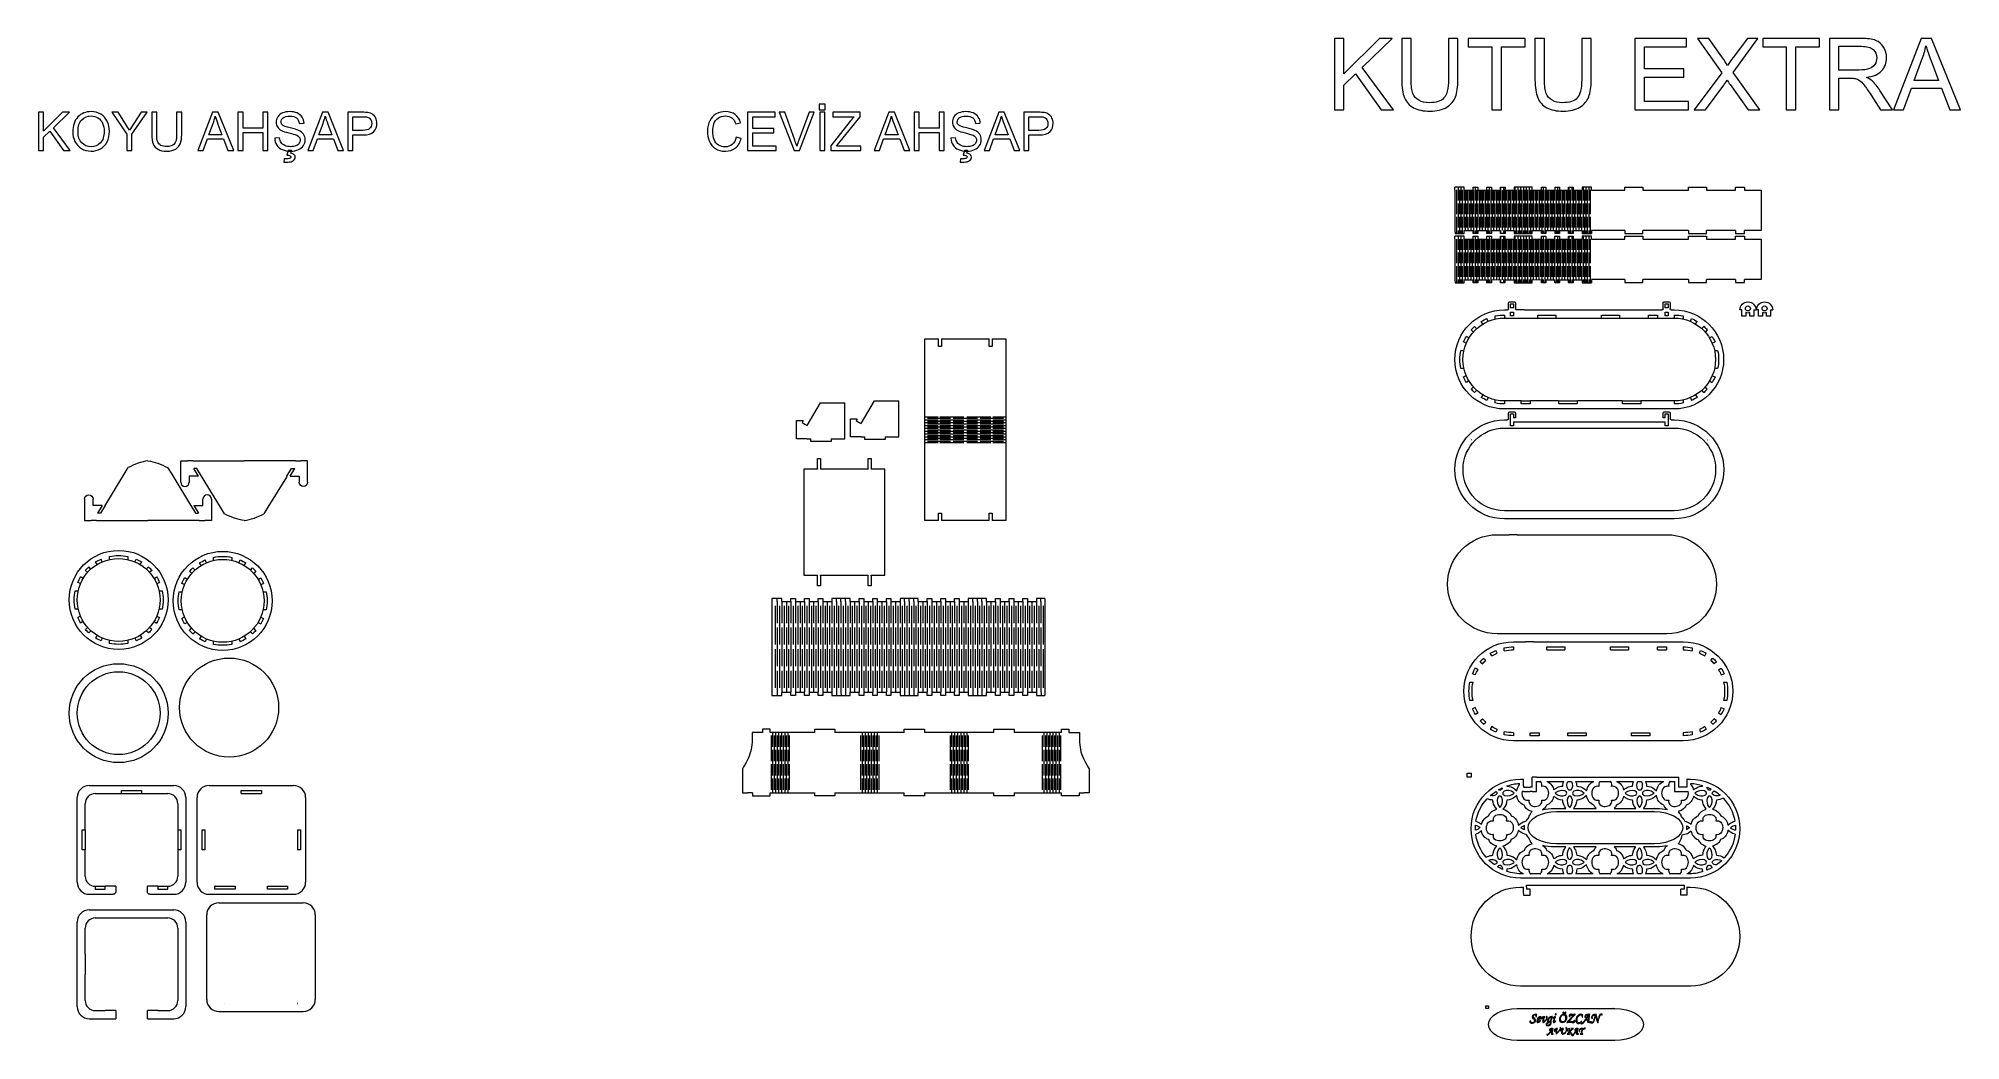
# Model space of a CAD drawing. Header units: millimetres. Extents: x -1381 to 521, y -496 to 496.
import ezdxf

# ---------------------------------------------------------------- set-up
doc = ezdxf.new("R2010")
doc.units = ezdxf.units.MM
doc.header["$MEASUREMENT"] = 0
doc.layers.add('layer 1', color=7, linetype='Continuous')

msp = doc.modelspace()

# ---------------------------------------------------------------- linework, layer by layer
at = {"layer": 'layer 1', "color": 250, "lineweight": 9}
for points, knots in [([(-98.606, 425.2676), (-98.606, 425.2676), (-98.606, 496.1117), (-98.606, 496.1117), (-98.606, 496.1117), (-98.606, 496.1117), (-89.2053, 496.1117), (-89.2053, 496.1117), (-89.2053, 496.1117), (-89.2053, 496.1117), (-89.2053, 460.9865), (-89.2053, 460.9865), (-89.2053, 460.9865), (-89.2053, 460.9865), (-54.0147, 496.1117), (-54.0147, 496.1117), (-54.0147, 496.1117), (-54.0147, 496.1117), (-41.316, 496.1117), (-41.316, 496.1117), (-41.316, 496.1117), (-41.316, 496.1117), (-71.0327, 467.386), (-71.0327, 467.386), (-71.0327, 467.386), (-71.0327, 467.386), (-40.0305, 425.2676), (-40.0305, 425.2676), (-40.0305, 425.2676), (-40.0305, 425.2676), (-52.3972, 425.2676), (-52.3972, 425.2676), (-52.3972, 425.2676), (-52.3972, 425.2676), (-77.6122, 461.0192), (-77.6122, 461.0192), (-77.6122, 461.0192), (-77.6122, 461.0192), (-89.2053, 449.8071), (-89.2053, 449.8071), (-89.2053, 449.8071), (-89.2053, 449.8071), (-89.2053, 425.2676), (-89.2053, 425.2676), (-89.2053, 425.2676), (-89.2053, 425.2676), (-98.606, 425.2676), (-98.606, 425.2676)], [0, 0, 0, 0, 0.076923077, 0.076923077, 0.076923077, 0.076923077, 0.153846154, 0.153846154, 0.153846154, 0.153846154, 0.230769231, 0.230769231, 0.230769231, 0.230769231, 0.307692308, 0.307692308, 0.307692308, 0.307692308, 0.384615385, 0.384615385, 0.384615385, 0.384615385, 0.461538462, 0.461538462, 0.461538462, 0.461538462, 0.538461538, 0.538461538, 0.538461538, 0.538461538, 0.615384615, 0.615384615, 0.615384615, 0.615384615, 0.692307692, 0.692307692, 0.692307692, 0.692307692, 0.769230769, 0.769230769, 0.769230769, 0.769230769, 0.846153846, 0.846153846, 0.846153846, 0.846153846, 1, 1, 1, 1]), ([(14.193, 496.1117), (14.193, 496.1117), (23.5913, 496.1117), (23.5913, 496.1117), (23.5913, 496.1117), (23.5913, 496.1117), (23.5913, 455.1993), (23.5913, 455.1993), (23.5913, 455.1993), (23.5913, 448.0751), (22.7849, 442.4188), (21.1839, 438.2304), (21.1839, 438.2304), (19.5688, 434.0581), (16.6658, 430.6434), (12.4774, 428.021), (12.4774, 428.021), (8.2725, 425.3985), (2.7798, 424.0802), (-4.0475, 424.0802), (-4.0475, 424.0802), (-10.6597, 424.0802), (-16.0847, 425.2185), (-20.2895, 427.5114), (-20.2895, 427.5114), (-24.5107, 429.802), (-27.5142, 433.0999), (-29.3115, 437.438), (-29.3115, 437.438), (-31.1089, 441.7761), (-32.0158, 447.6942), (-32.0158, 455.1993), (-32.0158, 455.1993), (-32.0158, 455.1993), (-32.0158, 496.1117), (-32.0158, 496.1117), (-32.0158, 496.1117), (-32.0158, 496.1117), (-22.6151, 496.1117), (-22.6151, 496.1117), (-22.6151, 496.1117), (-22.6151, 496.1117), (-22.6151, 455.2156), (-22.6151, 455.2156), (-22.6151, 455.2156), (-22.6151, 449.0638), (-22.0378, 444.5131), (-20.8995, 441.6101), (-20.8995, 441.6101), (-19.7613, 438.6908), (-17.8167, 436.433), (-15.0305, 434.8646), (-15.0305, 434.8646), (-12.2585, 433.2823), (-8.8623, 432.4899), (-4.8539, 432.4899), (-4.8539, 432.4899), (2.0062, 432.4899), (6.9029, 434.0581), (9.8222, 437.1738), (9.8222, 437.1738), (12.7415, 440.3081), (14.193, 446.3105), (14.193, 455.2156), (14.193, 455.2156), (14.193, 455.2156), (14.193, 496.1117), (14.193, 496.1117)], [0, 0, 0, 0, 0.055555556, 0.055555556, 0.055555556, 0.055555556, 0.111111111, 0.111111111, 0.111111111, 0.111111111, 0.166666667, 0.166666667, 0.166666667, 0.166666667, 0.222222222, 0.222222222, 0.222222222, 0.222222222, 0.277777778, 0.277777778, 0.277777778, 0.277777778, 0.333333333, 0.333333333, 0.333333333, 0.333333333, 0.388888889, 0.388888889, 0.388888889, 0.388888889, 0.444444444, 0.444444444, 0.444444444, 0.444444444, 0.5, 0.5, 0.5, 0.5, 0.555555556, 0.555555556, 0.555555556, 0.555555556, 0.611111111, 0.611111111, 0.611111111, 0.611111111, 0.666666667, 0.666666667, 0.666666667, 0.666666667, 0.722222222, 0.722222222, 0.722222222, 0.722222222, 0.777777778, 0.777777778, 0.777777778, 0.777777778, 0.833333333, 0.833333333, 0.833333333, 0.833333333, 0.888888889, 0.888888889, 0.888888889, 0.888888889, 1, 1, 1, 1]), ([(57.2487, 425.2676), (57.2487, 425.2676), (57.2487, 487.8002), (57.2487, 487.8002), (57.2487, 487.8002), (57.2487, 487.8002), (33.8989, 487.8002), (33.8989, 487.8002), (33.8989, 487.8002), (33.8989, 487.8002), (33.8989, 496.1117), (33.8989, 496.1117), (33.8989, 496.1117), (33.8989, 496.1117), (89.9992, 496.1117), (89.9992, 496.1117), (89.9992, 496.1117), (89.9992, 496.1117), (89.9992, 487.8002), (89.9992, 487.8002), (89.9992, 487.8002), (89.9992, 487.8002), (66.6494, 487.8002), (66.6494, 487.8002), (66.6494, 487.8002), (66.6494, 487.8002), (66.6494, 425.2676), (66.6494, 425.2676), (66.6494, 425.2676), (66.6494, 425.2676), (57.2487, 425.2676), (57.2487, 425.2676)], [0, 0, 0, 0, 0.111111111, 0.111111111, 0.111111111, 0.111111111, 0.222222222, 0.222222222, 0.222222222, 0.222222222, 0.333333333, 0.333333333, 0.333333333, 0.333333333, 0.444444444, 0.444444444, 0.444444444, 0.444444444, 0.555555556, 0.555555556, 0.555555556, 0.555555556, 0.666666667, 0.666666667, 0.666666667, 0.666666667, 0.777777778, 0.777777778, 0.777777778, 0.777777778, 1, 1, 1, 1]), ([(146.0855, 496.1117), (146.0855, 496.1117), (155.4838, 496.1117), (155.4838, 496.1117), (155.4838, 496.1117), (155.4838, 496.1117), (155.4838, 455.1993), (155.4838, 455.1993), (155.4838, 455.1993), (155.4838, 448.0751), (154.6774, 442.4188), (153.0764, 438.2304), (153.0764, 438.2304), (151.4613, 434.0581), (148.5584, 430.6434), (144.3699, 428.021), (144.3699, 428.021), (140.165, 425.3985), (134.6723, 424.0802), (127.845, 424.0802), (127.845, 424.0802), (121.2328, 424.0802), (115.8079, 425.2185), (111.603, 427.5114), (111.603, 427.5114), (107.3818, 429.802), (104.3784, 433.0999), (102.581, 437.438), (102.581, 437.438), (100.7836, 441.7761), (99.8767, 447.6942), (99.8767, 455.1993), (99.8767, 455.1993), (99.8767, 455.1993), (99.8767, 496.1117), (99.8767, 496.1117), (99.8767, 496.1117), (99.8767, 496.1117), (109.2774, 496.1117), (109.2774, 496.1117), (109.2774, 496.1117), (109.2774, 496.1117), (109.2774, 455.2156), (109.2774, 455.2156), (109.2774, 455.2156), (109.2774, 449.0638), (109.8547, 444.5131), (110.993, 441.6101), (110.993, 441.6101), (112.1313, 438.6908), (114.0759, 436.433), (116.862, 434.8646), (116.862, 434.8646), (119.634, 433.2823), (123.0302, 432.4899), (127.0387, 432.4899), (127.0387, 432.4899), (133.8987, 432.4899), (138.7954, 434.0581), (141.7147, 437.1738), (141.7147, 437.1738), (144.634, 440.3081), (146.0855, 446.3105), (146.0855, 455.2156), (146.0855, 455.2156), (146.0855, 455.2156), (146.0855, 496.1117), (146.0855, 496.1117)], [0, 0, 0, 0, 0.055555556, 0.055555556, 0.055555556, 0.055555556, 0.111111111, 0.111111111, 0.111111111, 0.111111111, 0.166666667, 0.166666667, 0.166666667, 0.166666667, 0.222222222, 0.222222222, 0.222222222, 0.222222222, 0.277777778, 0.277777778, 0.277777778, 0.277777778, 0.333333333, 0.333333333, 0.333333333, 0.333333333, 0.388888889, 0.388888889, 0.388888889, 0.388888889, 0.444444444, 0.444444444, 0.444444444, 0.444444444, 0.5, 0.5, 0.5, 0.5, 0.555555556, 0.555555556, 0.555555556, 0.555555556, 0.611111111, 0.611111111, 0.611111111, 0.611111111, 0.666666667, 0.666666667, 0.666666667, 0.666666667, 0.722222222, 0.722222222, 0.722222222, 0.722222222, 0.777777778, 0.777777778, 0.777777778, 0.777777778, 0.833333333, 0.833333333, 0.833333333, 0.833333333, 0.888888889, 0.888888889, 0.888888889, 0.888888889, 1, 1, 1, 1]), ([(198.8224, 425.2676), (198.8224, 425.2676), (198.8224, 496.1117), (198.8224, 496.1117), (198.8224, 496.1117), (198.8224, 496.1117), (249.9769, 496.1117), (249.9769, 496.1117), (249.9769, 496.1117), (249.9769, 496.1117), (249.9769, 487.8002), (249.9769, 487.8002), (249.9769, 487.8002), (249.9769, 487.8002), (208.2231, 487.8002), (208.2231, 487.8002), (208.2231, 487.8002), (208.2231, 487.8002), (208.2231, 466.0328), (208.2231, 466.0328), (208.2231, 466.0328), (208.2231, 466.0328), (247.3054, 466.0328), (247.3054, 466.0328), (247.3054, 466.0328), (247.3054, 466.0328), (247.3054, 457.7213), (247.3054, 457.7213), (247.3054, 457.7213), (247.3054, 457.7213), (208.2231, 457.7213), (208.2231, 457.7213), (208.2231, 457.7213), (208.2231, 457.7213), (208.2231, 433.5791), (208.2231, 433.5791), (208.2231, 433.5791), (208.2231, 433.5791), (251.6598, 433.5791), (251.6598, 433.5791), (251.6598, 433.5791), (251.6598, 433.5791), (251.6598, 425.2676), (251.6598, 425.2676), (251.6598, 425.2676), (251.6598, 425.2676), (198.8224, 425.2676), (198.8224, 425.2676)], [0, 0, 0, 0, 0.076923077, 0.076923077, 0.076923077, 0.076923077, 0.153846154, 0.153846154, 0.153846154, 0.153846154, 0.230769231, 0.230769231, 0.230769231, 0.230769231, 0.307692308, 0.307692308, 0.307692308, 0.307692308, 0.384615385, 0.384615385, 0.384615385, 0.384615385, 0.461538462, 0.461538462, 0.461538462, 0.461538462, 0.538461538, 0.538461538, 0.538461538, 0.538461538, 0.615384615, 0.615384615, 0.615384615, 0.615384615, 0.692307692, 0.692307692, 0.692307692, 0.692307692, 0.769230769, 0.769230769, 0.769230769, 0.769230769, 0.846153846, 0.846153846, 0.846153846, 0.846153846, 1, 1, 1, 1]), ([(257.4306, 425.2676), (257.4306, 425.2676), (284.8076, 462.0266), (284.8076, 462.0266), (284.8076, 462.0266), (284.8076, 462.0266), (260.6958, 496.1117), (260.6958, 496.1117), (260.6958, 496.1117), (260.6958, 496.1117), (271.8612, 496.1117), (271.8612, 496.1117), (271.8612, 496.1117), (271.8612, 496.1117), (284.7726, 477.9881), (284.7726, 477.9881), (284.7726, 477.9881), (287.4628, 474.2297), (289.3257, 471.3595), (290.3961, 469.3634), (290.3961, 469.3634), (291.9972, 471.8387), (293.8764, 474.4775), (296.0361, 477.2636), (296.0361, 477.2636), (296.0361, 477.2636), (310.1862, 496.1117), (310.1862, 496.1117), (310.1862, 496.1117), (310.1862, 496.1117), (320.4611, 496.1117), (320.4611, 496.1117), (320.4611, 496.1117), (320.4611, 496.1117), (295.8561, 462.438), (295.8561, 462.438), (295.8561, 462.438), (295.8561, 462.438), (322.3403, 425.2676), (322.3403, 425.2676), (322.3403, 425.2676), (322.3403, 425.2676), (310.829, 425.2676), (310.829, 425.2676), (310.829, 425.2676), (310.829, 425.2676), (292.9532, 450.5316), (292.9532, 450.5316), (292.9532, 450.5316), (291.9318, 451.9668), (290.9571, 453.4019), (290.0502, 454.8183), (290.0502, 454.8183), (288.4679, 452.4436), (287.3459, 450.7794), (286.6541, 449.8398), (286.6541, 449.8398), (286.6541, 449.8398), (268.6942, 425.2676), (268.6942, 425.2676), (268.6942, 425.2676), (268.6942, 425.2676), (257.4306, 425.2676), (257.4306, 425.2676)], [0, 0, 0, 0, 0.058823529, 0.058823529, 0.058823529, 0.058823529, 0.117647059, 0.117647059, 0.117647059, 0.117647059, 0.176470588, 0.176470588, 0.176470588, 0.176470588, 0.235294118, 0.235294118, 0.235294118, 0.235294118, 0.294117647, 0.294117647, 0.294117647, 0.294117647, 0.352941176, 0.352941176, 0.352941176, 0.352941176, 0.411764706, 0.411764706, 0.411764706, 0.411764706, 0.470588235, 0.470588235, 0.470588235, 0.470588235, 0.529411765, 0.529411765, 0.529411765, 0.529411765, 0.588235294, 0.588235294, 0.588235294, 0.588235294, 0.647058824, 0.647058824, 0.647058824, 0.647058824, 0.705882353, 0.705882353, 0.705882353, 0.705882353, 0.764705882, 0.764705882, 0.764705882, 0.764705882, 0.823529412, 0.823529412, 0.823529412, 0.823529412, 0.882352941, 0.882352941, 0.882352941, 0.882352941, 1, 1, 1, 1]), ([(348.6257, 425.2676), (348.6257, 425.2676), (348.6257, 487.8002), (348.6257, 487.8002), (348.6257, 487.8002), (348.6257, 487.8002), (325.2759, 487.8002), (325.2759, 487.8002), (325.2759, 487.8002), (325.2759, 487.8002), (325.2759, 496.1117), (325.2759, 496.1117), (325.2759, 496.1117), (325.2759, 496.1117), (381.3762, 496.1117), (381.3762, 496.1117), (381.3762, 496.1117), (381.3762, 496.1117), (381.3762, 487.8002), (381.3762, 487.8002), (381.3762, 487.8002), (381.3762, 487.8002), (358.0264, 487.8002), (358.0264, 487.8002), (358.0264, 487.8002), (358.0264, 487.8002), (358.0264, 425.2676), (358.0264, 425.2676), (358.0264, 425.2676), (358.0264, 425.2676), (348.6257, 425.2676), (348.6257, 425.2676)], [0, 0, 0, 0, 0.111111111, 0.111111111, 0.111111111, 0.111111111, 0.222222222, 0.222222222, 0.222222222, 0.222222222, 0.333333333, 0.333333333, 0.333333333, 0.333333333, 0.444444444, 0.444444444, 0.444444444, 0.444444444, 0.555555556, 0.555555556, 0.555555556, 0.555555556, 0.666666667, 0.666666667, 0.666666667, 0.666666667, 0.777777778, 0.777777778, 0.777777778, 0.777777778, 1, 1, 1, 1]), ([(391.2537, 425.2676), (391.2537, 425.2676), (391.2537, 496.1117), (391.2537, 496.1117), (391.2537, 496.1117), (391.2537, 496.1117), (422.6533, 496.1117), (422.6533, 496.1117), (422.6533, 496.1117), (428.9687, 496.1117), (433.7672, 495.4689), (437.0488, 494.1998), (437.0488, 494.1998), (440.3304, 492.9306), (442.9529, 490.6868), (444.9162, 487.4706), (444.9162, 487.4706), (446.8796, 484.2567), (447.8519, 480.6948), (447.8519, 476.8008), (447.8519, 476.8008), (447.8519, 471.7732), (446.2181, 467.5333), (442.9692, 464.0881), (442.9692, 464.0881), (439.7204, 460.6406), (434.7092, 458.4645), (427.9146, 457.5248), (427.9146, 457.5248), (430.4038, 456.3376), (432.283, 455.1502), (433.5709, 453.9956), (433.5709, 453.9956), (436.3079, 451.4876), (438.8976, 448.3393), (441.3214, 444.5622), (441.3214, 444.5622), (441.3214, 444.5622), (453.5737, 425.2676), (453.5737, 425.2676), (453.5737, 425.2676), (453.5737, 425.2676), (441.866, 425.2676), (441.866, 425.2676), (441.866, 425.2676), (441.866, 425.2676), (432.4981, 440.0114), (432.4981, 440.0114), (432.4981, 440.0114), (429.7774, 444.2816), (427.5172, 447.5305), (425.7526, 449.7907), (425.7526, 449.7907), (423.9715, 452.0486), (422.3892, 453.6146), (420.9868, 454.5214), (420.9868, 454.5214), (419.6031, 455.412), (418.168, 456.0407), (416.7165, 456.403), (416.7165, 456.403), (415.66, 456.618), (413.9304, 456.7326), (411.5043, 456.7326), (411.5043, 456.7326), (411.5043, 456.7326), (400.6544, 456.7326), (400.6544, 456.7326), (400.6544, 456.7326), (400.6544, 456.7326), (400.6544, 425.2676), (400.6544, 425.2676), (400.6544, 425.2676), (400.6544, 425.2676), (391.2537, 425.2676), (391.2537, 425.2676)], [0, 0, 0, 0, 0.05, 0.05, 0.05, 0.05, 0.1, 0.1, 0.1, 0.1, 0.15, 0.15, 0.15, 0.15, 0.2, 0.2, 0.2, 0.2, 0.25, 0.25, 0.25, 0.25, 0.3, 0.3, 0.3, 0.3, 0.35, 0.35, 0.35, 0.35, 0.4, 0.4, 0.4, 0.4, 0.45, 0.45, 0.45, 0.45, 0.5, 0.5, 0.5, 0.5, 0.55, 0.55, 0.55, 0.55, 0.6, 0.6, 0.6, 0.6, 0.65, 0.65, 0.65, 0.65, 0.7, 0.7, 0.7, 0.7, 0.75, 0.75, 0.75, 0.75, 0.8, 0.8, 0.8, 0.8, 0.85, 0.85, 0.85, 0.85, 0.9, 0.9, 0.9, 0.9, 1, 1, 1, 1]), ([(454.7447, 425.2676), (454.7447, 425.2676), (481.9206, 496.1117), (481.9206, 496.1117), (481.9206, 496.1117), (481.9206, 496.1117), (492.2282, 496.1117), (492.2282, 496.1117), (492.2282, 496.1117), (492.2282, 496.1117), (521.0707, 425.2676), (521.0707, 425.2676), (521.0707, 425.2676), (521.0707, 425.2676), (510.4009, 425.2676), (510.4009, 425.2676), (510.4009, 425.2676), (510.4009, 425.2676), (502.2039, 446.7382), (502.2039, 446.7382), (502.2039, 446.7382), (502.2039, 446.7382), (472.3727, 446.7382), (472.3727, 446.7382), (472.3727, 446.7382), (472.3727, 446.7382), (464.6876, 425.2676), (464.6876, 425.2676), (464.6876, 425.2676), (464.6876, 425.2676), (454.7447, 425.2676), (454.7447, 425.2676)], [0, 0, 0, 0, 0.111111111, 0.111111111, 0.111111111, 0.111111111, 0.222222222, 0.222222222, 0.222222222, 0.222222222, 0.333333333, 0.333333333, 0.333333333, 0.333333333, 0.444444444, 0.444444444, 0.444444444, 0.444444444, 0.555555556, 0.555555556, 0.555555556, 0.555555556, 0.666666667, 0.666666667, 0.666666667, 0.666666667, 0.777777778, 0.777777778, 0.777777778, 0.777777778, 1, 1, 1, 1]), ([(400.6544, 464.8454), (400.6544, 464.8454), (420.7741, 464.8454), (420.7741, 464.8454), (420.7741, 464.8454), (425.0607, 464.8454), (428.3914, 465.2918), (430.7988, 466.1823), (430.7988, 466.1823), (433.2063, 467.0565), (435.0387, 468.4729), (436.2752, 470.4363), (436.2752, 470.4363), (437.528, 472.3832), (438.1544, 474.4938), (438.1544, 476.7844), (438.1544, 476.7844), (438.1544, 480.1338), (436.9507, 482.9035), (434.5269, 485.0632), (434.5269, 485.0632), (432.1031, 487.2252), (428.2769, 488.2957), (423.0483, 488.2957), (423.0483, 488.2957), (423.0483, 488.2957), (400.6544, 488.2957), (400.6544, 488.2957), (400.6544, 488.2957), (400.6544, 488.2957), (400.6544, 464.8454), (400.6544, 464.8454)], [0, 0, 0, 0, 0.111111111, 0.111111111, 0.111111111, 0.111111111, 0.222222222, 0.222222222, 0.222222222, 0.222222222, 0.333333333, 0.333333333, 0.333333333, 0.333333333, 0.444444444, 0.444444444, 0.444444444, 0.444444444, 0.555555556, 0.555555556, 0.555555556, 0.555555556, 0.666666667, 0.666666667, 0.666666667, 0.666666667, 0.777777778, 0.777777778, 0.777777778, 0.777777778, 1, 1, 1, 1]), ([(475.1261, 454.3579), (475.1261, 454.3579), (499.2682, 454.3579), (499.2682, 454.3579), (499.2682, 454.3579), (499.2682, 454.3579), (491.88, 473.9983), (491.88, 473.9983), (491.88, 473.9983), (489.6548, 479.9678), (487.972, 484.8996), (486.801, 488.7912), (486.801, 488.7912), (485.8286, 484.1727), (484.5268, 479.6383), (482.893, 475.153), (482.893, 475.153), (482.893, 475.153), (475.1261, 454.3579), (475.1261, 454.3579)], [0, 0, 0, 0, 0.166666667, 0.166666667, 0.166666667, 0.166666667, 0.333333333, 0.333333333, 0.333333333, 0.333333333, 0.5, 0.5, 0.5, 0.5, 0.666666667, 0.666666667, 0.666666667, 0.666666667, 1, 1, 1, 1]), ([(-1381.2794, 385.1289), (-1381.2794, 385.1289), (-1381.2794, 423.0173), (-1381.2794, 423.0173), (-1381.2794, 423.0173), (-1381.2794, 423.0173), (-1376.2523, 423.0173), (-1376.2523, 423.0173), (-1376.2523, 423.0173), (-1376.2523, 423.0173), (-1376.2523, 404.2318), (-1376.2523, 404.2318), (-1376.2523, 404.2318), (-1376.2523, 404.2318), (-1357.4316, 423.0173), (-1357.4316, 423.0173), (-1357.4316, 423.0173), (-1357.4316, 423.0173), (-1350.6406, 423.0173), (-1350.6406, 423.0173), (-1350.6406, 423.0173), (-1350.6406, 423.0173), (-1366.5333, 407.6538), (-1366.5333, 407.6538), (-1366.5333, 407.6538), (-1366.5333, 407.6538), (-1349.9527, 385.1289), (-1349.9527, 385.1289), (-1349.9527, 385.1289), (-1349.9527, 385.1289), (-1356.5673, 385.1289), (-1356.5673, 385.1289), (-1356.5673, 385.1289), (-1356.5673, 385.1289), (-1370.0522, 404.2495), (-1370.0522, 404.2495), (-1370.0522, 404.2495), (-1370.0522, 404.2495), (-1376.2523, 398.2522), (-1376.2523, 398.2522), (-1376.2523, 398.2522), (-1376.2523, 398.2522), (-1376.2523, 385.1289), (-1376.2523, 385.1289), (-1376.2523, 385.1289), (-1376.2523, 385.1289), (-1381.2794, 385.1289), (-1381.2794, 385.1289)], [0, 0, 0, 0, 0.076923077, 0.076923077, 0.076923077, 0.076923077, 0.153846154, 0.153846154, 0.153846154, 0.153846154, 0.230769231, 0.230769231, 0.230769231, 0.230769231, 0.307692308, 0.307692308, 0.307692308, 0.307692308, 0.384615385, 0.384615385, 0.384615385, 0.384615385, 0.461538462, 0.461538462, 0.461538462, 0.461538462, 0.538461538, 0.538461538, 0.538461538, 0.538461538, 0.615384615, 0.615384615, 0.615384615, 0.615384615, 0.692307692, 0.692307692, 0.692307692, 0.692307692, 0.769230769, 0.769230769, 0.769230769, 0.769230769, 0.846153846, 0.846153846, 0.846153846, 0.846153846, 1, 1, 1, 1]), ([(-1347.3069, 403.5704), (-1347.3069, 409.8498), (-1345.6136, 414.7711), (-1342.2357, 418.3253), (-1342.2357, 418.3253), (-1338.8579, 421.8795), (-1334.5011, 423.6523), (-1329.1565, 423.6523), (-1329.1565, 423.6523), (-1325.6551, 423.6523), (-1322.5066, 422.8144), (-1319.6932, 421.1475), (-1319.6932, 421.1475), (-1316.8886, 419.4807), (-1314.7455, 417.1523), (-1313.2726, 414.1625), (-1313.2726, 414.1625), (-1311.7998, 411.1815), (-1311.059, 407.7949), (-1311.059, 404.0113), (-1311.059, 404.0113), (-1311.059, 400.1749), (-1311.8351, 396.7353), (-1313.3873, 393.7102), (-1313.3873, 393.7102), (-1314.9395, 390.6763), (-1317.1356, 388.3833), (-1319.9754, 386.8311), (-1319.9754, 386.8311), (-1322.8241, 385.27), (-1325.8933, 384.4939), (-1329.1829, 384.4939), (-1329.1829, 384.4939), (-1332.7548, 384.4939), (-1335.9386, 385.3582), (-1338.752, 387.078), (-1338.752, 387.078), (-1341.5566, 388.7978), (-1343.6909, 391.1437), (-1345.1373, 394.1247), (-1345.1373, 394.1247), (-1346.5837, 397.0969), (-1347.3069, 400.2454), (-1347.3069, 403.5704)], [0, 0, 0, 0, 0.083333333, 0.083333333, 0.083333333, 0.083333333, 0.166666667, 0.166666667, 0.166666667, 0.166666667, 0.25, 0.25, 0.25, 0.25, 0.333333333, 0.333333333, 0.333333333, 0.333333333, 0.416666667, 0.416666667, 0.416666667, 0.416666667, 0.5, 0.5, 0.5, 0.5, 0.583333333, 0.583333333, 0.583333333, 0.583333333, 0.666666667, 0.666666667, 0.666666667, 0.666666667, 0.75, 0.75, 0.75, 0.75, 0.833333333, 0.833333333, 0.833333333, 0.833333333, 1, 1, 1, 1]), ([(-1342.1211, 403.4822), (-1342.1211, 398.9225), (-1340.8952, 395.333), (-1338.4434, 392.7136), (-1338.4434, 392.7136), (-1335.9915, 390.0943), (-1332.9136, 388.7802), (-1329.2094, 388.7802), (-1329.2094, 388.7802), (-1325.4347, 388.7802), (-1322.339, 390.1031), (-1319.896, 392.7489), (-1319.896, 392.7489), (-1317.4619, 395.3946), (-1316.2448, 399.1518), (-1316.2448, 404.0202), (-1316.2448, 404.0202), (-1316.2448, 407.0981), (-1316.7651, 409.7881), (-1317.8058, 412.0811), (-1317.8058, 412.0811), (-1318.8465, 414.3742), (-1320.3723, 416.1557), (-1322.3743, 417.4169), (-1322.3743, 417.4169), (-1324.3851, 418.6781), (-1326.6341, 419.3131), (-1329.13, 419.3131), (-1329.13, 419.3131), (-1332.6754, 419.3131), (-1335.727, 418.096), (-1338.2846, 415.6618), (-1338.2846, 415.6618), (-1340.8422, 413.2277), (-1342.1211, 409.1707), (-1342.1211, 403.4822)], [0, 0, 0, 0, 0.1, 0.1, 0.1, 0.1, 0.2, 0.2, 0.2, 0.2, 0.3, 0.3, 0.3, 0.3, 0.4, 0.4, 0.4, 0.4, 0.5, 0.5, 0.5, 0.5, 0.6, 0.6, 0.6, 0.6, 0.7, 0.7, 0.7, 0.7, 0.8, 0.8, 0.8, 0.8, 1, 1, 1, 1]), ([(-1293.9316, 385.1289), (-1293.9316, 385.1289), (-1293.9316, 401.1803), (-1293.9316, 401.1803), (-1293.9316, 401.1803), (-1293.9316, 401.1803), (-1308.5366, 423.0173), (-1308.5366, 423.0173), (-1308.5366, 423.0173), (-1308.5366, 423.0173), (-1302.5041, 423.0173), (-1302.5041, 423.0173), (-1302.5041, 423.0173), (-1302.5041, 423.0173), (-1295.0164, 411.552), (-1295.0164, 411.552), (-1295.0164, 411.552), (-1293.6229, 409.4265), (-1292.3264, 407.301), (-1291.1446, 405.1754), (-1291.1446, 405.1754), (-1289.9893, 407.1599), (-1288.587, 409.3824), (-1286.9554, 411.8518), (-1286.9554, 411.8518), (-1286.9554, 411.8518), (-1279.6176, 423.0173), (-1279.6176, 423.0173), (-1279.6176, 423.0173), (-1279.6176, 423.0173), (-1273.7703, 423.0173), (-1273.7703, 423.0173), (-1273.7703, 423.0173), (-1273.7703, 423.0173), (-1288.9045, 401.1803), (-1288.9045, 401.1803), (-1288.9045, 401.1803), (-1288.9045, 401.1803), (-1288.9045, 385.1289), (-1288.9045, 385.1289), (-1288.9045, 385.1289), (-1288.9045, 385.1289), (-1293.9316, 385.1289), (-1293.9316, 385.1289)], [0, 0, 0, 0, 0.083333333, 0.083333333, 0.083333333, 0.083333333, 0.166666667, 0.166666667, 0.166666667, 0.166666667, 0.25, 0.25, 0.25, 0.25, 0.333333333, 0.333333333, 0.333333333, 0.333333333, 0.416666667, 0.416666667, 0.416666667, 0.416666667, 0.5, 0.5, 0.5, 0.5, 0.583333333, 0.583333333, 0.583333333, 0.583333333, 0.666666667, 0.666666667, 0.666666667, 0.666666667, 0.75, 0.75, 0.75, 0.75, 0.833333333, 0.833333333, 0.833333333, 0.833333333, 1, 1, 1, 1]), ([(-1244.4986, 423.0173), (-1244.4986, 423.0173), (-1239.4715, 423.0173), (-1239.4715, 423.0173), (-1239.4715, 423.0173), (-1239.4715, 423.0173), (-1239.4715, 401.1362), (-1239.4715, 401.1362), (-1239.4715, 401.1362), (-1239.4715, 397.3262), (-1239.9036, 394.3011), (-1240.7591, 392.061), (-1240.7591, 392.061), (-1241.6234, 389.8296), (-1243.1757, 388.004), (-1245.4158, 386.6017), (-1245.4158, 386.6017), (-1247.6648, 385.1995), (-1250.6016, 384.4939), (-1254.2529, 384.4939), (-1254.2529, 384.4939), (-1257.7895, 384.4939), (-1260.6911, 385.1024), (-1262.9401, 386.3283), (-1262.9401, 386.3283), (-1265.1978, 387.5542), (-1266.803, 389.3181), (-1267.7643, 391.6377), (-1267.7643, 391.6377), (-1268.7256, 393.9571), (-1269.2107, 397.1234), (-1269.2107, 401.1362), (-1269.2107, 401.1362), (-1269.2107, 401.1362), (-1269.2107, 423.0173), (-1269.2107, 423.0173), (-1269.2107, 423.0173), (-1269.2107, 423.0173), (-1264.1836, 423.0173), (-1264.1836, 423.0173), (-1264.1836, 423.0173), (-1264.1836, 423.0173), (-1264.1836, 401.145), (-1264.1836, 401.145), (-1264.1836, 401.145), (-1264.1836, 397.8554), (-1263.8749, 395.4211), (-1263.2664, 393.869), (-1263.2664, 393.869), (-1262.6578, 392.3079), (-1261.6171, 391.0997), (-1260.1266, 390.2618), (-1260.1266, 390.2618), (-1258.645, 389.4152), (-1256.8282, 388.9918), (-1254.685, 388.9918), (-1254.685, 388.9918), (-1251.0162, 388.9918), (-1248.3968, 389.8296), (-1246.8357, 391.4965), (-1246.8357, 391.4965), (-1245.2747, 393.1722), (-1244.4986, 396.3825), (-1244.4986, 401.145), (-1244.4986, 401.145), (-1244.4986, 401.145), (-1244.4986, 423.0173), (-1244.4986, 423.0173)], [0, 0, 0, 0, 0.055555556, 0.055555556, 0.055555556, 0.055555556, 0.111111111, 0.111111111, 0.111111111, 0.111111111, 0.166666667, 0.166666667, 0.166666667, 0.166666667, 0.222222222, 0.222222222, 0.222222222, 0.222222222, 0.277777778, 0.277777778, 0.277777778, 0.277777778, 0.333333333, 0.333333333, 0.333333333, 0.333333333, 0.388888889, 0.388888889, 0.388888889, 0.388888889, 0.444444444, 0.444444444, 0.444444444, 0.444444444, 0.5, 0.5, 0.5, 0.5, 0.555555556, 0.555555556, 0.555555556, 0.555555556, 0.611111111, 0.611111111, 0.611111111, 0.611111111, 0.666666667, 0.666666667, 0.666666667, 0.666666667, 0.722222222, 0.722222222, 0.722222222, 0.722222222, 0.777777778, 0.777777778, 0.777777778, 0.777777778, 0.833333333, 0.833333333, 0.833333333, 0.833333333, 0.888888889, 0.888888889, 0.888888889, 0.888888889, 1, 1, 1, 1]), ([(-1223.473, 385.1289), (-1223.473, 385.1289), (-1208.9385, 423.0173), (-1208.9385, 423.0173), (-1208.9385, 423.0173), (-1208.9385, 423.0173), (-1203.4264, 423.0173), (-1203.4264, 423.0173), (-1203.4264, 423.0173), (-1203.4264, 423.0173), (-1188.0011, 385.1289), (-1188.0011, 385.1289), (-1188.0011, 385.1289), (-1188.0011, 385.1289), (-1193.7073, 385.1289), (-1193.7073, 385.1289), (-1193.7073, 385.1289), (-1193.7073, 385.1289), (-1198.0906, 396.6118), (-1198.0906, 396.6118), (-1198.0906, 396.6118), (-1198.0906, 396.6118), (-1214.045, 396.6118), (-1214.045, 396.6118), (-1214.045, 396.6118), (-1214.045, 396.6118), (-1218.1548, 385.1289), (-1218.1548, 385.1289), (-1218.1548, 385.1289), (-1218.1548, 385.1289), (-1223.473, 385.1289), (-1223.473, 385.1289)], [0, 0, 0, 0, 0.111111111, 0.111111111, 0.111111111, 0.111111111, 0.222222222, 0.222222222, 0.222222222, 0.222222222, 0.333333333, 0.333333333, 0.333333333, 0.333333333, 0.444444444, 0.444444444, 0.444444444, 0.444444444, 0.555555556, 0.555555556, 0.555555556, 0.555555556, 0.666666667, 0.666666667, 0.666666667, 0.666666667, 0.777777778, 0.777777778, 0.777777778, 0.777777778, 1, 1, 1, 1]), ([(-1212.5721, 400.6864), (-1212.5721, 400.6864), (-1199.6605, 400.6864), (-1199.6605, 400.6864), (-1199.6605, 400.6864), (-1199.6605, 400.6864), (-1203.6116, 411.1904), (-1203.6116, 411.1904), (-1203.6116, 411.1904), (-1204.8022, 414.383), (-1205.7018, 417.02), (-1206.328, 419.1014), (-1206.328, 419.1014), (-1206.8483, 416.632), (-1207.545, 414.2066), (-1208.4182, 411.8077), (-1208.4182, 411.8077), (-1208.4182, 411.8077), (-1212.5721, 400.6864), (-1212.5721, 400.6864)], [0, 0, 0, 0, 0.166666667, 0.166666667, 0.166666667, 0.166666667, 0.333333333, 0.333333333, 0.333333333, 0.333333333, 0.5, 0.5, 0.5, 0.5, 0.666666667, 0.666666667, 0.666666667, 0.666666667, 1, 1, 1, 1]), ([(-1183.8119, 385.1289), (-1183.8119, 385.1289), (-1183.8119, 423.0173), (-1183.8119, 423.0173), (-1183.8119, 423.0173), (-1183.8119, 423.0173), (-1178.7849, 423.0173), (-1178.7849, 423.0173), (-1178.7849, 423.0173), (-1178.7849, 423.0173), (-1178.7849, 407.4068), (-1178.7849, 407.4068), (-1178.7849, 407.4068), (-1178.7849, 407.4068), (-1159.2057, 407.4068), (-1159.2057, 407.4068), (-1159.2057, 407.4068), (-1159.2057, 407.4068), (-1159.2057, 423.0173), (-1159.2057, 423.0173), (-1159.2057, 423.0173), (-1159.2057, 423.0173), (-1154.1786, 423.0173), (-1154.1786, 423.0173), (-1154.1786, 423.0173), (-1154.1786, 423.0173), (-1154.1786, 385.1289), (-1154.1786, 385.1289), (-1154.1786, 385.1289), (-1154.1786, 385.1289), (-1159.2057, 385.1289), (-1159.2057, 385.1289), (-1159.2057, 385.1289), (-1159.2057, 385.1289), (-1159.2057, 402.9618), (-1159.2057, 402.9618), (-1159.2057, 402.9618), (-1159.2057, 402.9618), (-1178.7849, 402.9618), (-1178.7849, 402.9618), (-1178.7849, 402.9618), (-1178.7849, 402.9618), (-1178.7849, 385.1289), (-1178.7849, 385.1289), (-1178.7849, 385.1289), (-1178.7849, 385.1289), (-1183.8119, 385.1289), (-1183.8119, 385.1289)], [0, 0, 0, 0, 0.076923077, 0.076923077, 0.076923077, 0.076923077, 0.153846154, 0.153846154, 0.153846154, 0.153846154, 0.230769231, 0.230769231, 0.230769231, 0.230769231, 0.307692308, 0.307692308, 0.307692308, 0.307692308, 0.384615385, 0.384615385, 0.384615385, 0.384615385, 0.461538462, 0.461538462, 0.461538462, 0.461538462, 0.538461538, 0.538461538, 0.538461538, 0.538461538, 0.615384615, 0.615384615, 0.615384615, 0.615384615, 0.692307692, 0.692307692, 0.692307692, 0.692307692, 0.769230769, 0.769230769, 0.769230769, 0.769230769, 0.846153846, 0.846153846, 0.846153846, 0.846153846, 1, 1, 1, 1]), ([(-1147.4493, 397.2997), (-1147.4493, 397.2997), (-1142.7397, 397.7231), (-1142.7397, 397.7231), (-1142.7397, 397.7231), (-1142.5193, 395.8181), (-1141.9989, 394.257), (-1141.1787, 393.0311), (-1141.1787, 393.0311), (-1140.3585, 391.814), (-1139.0885, 390.8262), (-1137.3687, 390.0678), (-1137.3687, 390.0678), (-1135.6489, 389.3181), (-1133.7086, 388.9389), (-1131.5567, 388.9389), (-1131.5567, 388.9389), (-1129.6429, 388.9389), (-1127.9583, 389.2211), (-1126.4943, 389.7944), (-1126.4943, 389.7944), (-1125.0303, 390.3677), (-1123.9455, 391.1526), (-1123.2311, 392.1492), (-1123.2311, 392.1492), (-1122.5167, 393.1458), (-1122.1551, 394.2306), (-1122.1551, 395.3946), (-1122.1551, 395.3946), (-1122.1551, 396.5765), (-1122.4991, 397.6084), (-1123.187, 398.4992), (-1123.187, 398.4992), (-1123.8749, 399.3811), (-1125.0127, 400.122), (-1126.6002, 400.7305), (-1126.6002, 400.7305), (-1127.6144, 401.1186), (-1129.8633, 401.7359), (-1133.347, 402.5738), (-1133.347, 402.5738), (-1136.8307, 403.4116), (-1139.2649, 404.1966), (-1140.6584, 404.9374), (-1140.6584, 404.9374), (-1142.4663, 405.8899), (-1143.8069, 407.0717), (-1144.6888, 408.474), (-1144.6888, 408.474), (-1145.5796, 409.8763), (-1146.0206, 411.455), (-1146.0206, 413.1924), (-1146.0206, 413.1924), (-1146.0206, 415.115), (-1145.4738, 416.9054), (-1144.389, 418.5633), (-1144.389, 418.5633), (-1143.3042, 420.2302), (-1141.7255, 421.4915), (-1139.6353, 422.3558), (-1139.6353, 422.3558), (-1137.5539, 423.22), (-1135.2344, 423.6523), (-1132.6856, 423.6523), (-1132.6856, 423.6523), (-1129.881, 423.6523), (-1127.4027, 423.2025), (-1125.2596, 422.2941), (-1125.2596, 422.2941), (-1123.1165, 421.3945), (-1121.4672, 420.0627), (-1120.3119, 418.2988), (-1120.3119, 418.2988), (-1119.1565, 416.5438), (-1118.5392, 414.5506), (-1118.451, 412.3281), (-1118.451, 412.3281), (-1118.451, 412.3281), (-1123.2664, 411.9577), (-1123.2664, 411.9577), (-1123.2664, 411.9577), (-1123.5222, 414.3477), (-1124.3953, 416.1557), (-1125.8858, 417.3728), (-1125.8858, 417.3728), (-1127.3763, 418.5987), (-1129.5811, 419.2073), (-1132.4915, 419.2073), (-1132.4915, 419.2073), (-1135.5254, 419.2073), (-1137.7391, 418.6516), (-1139.1238, 417.5404), (-1139.1238, 417.5404), (-1140.5084, 416.4291), (-1141.2052, 415.0886), (-1141.2052, 413.5187), (-1141.2052, 413.5187), (-1141.2052, 412.1605), (-1140.7113, 411.0404), (-1139.7323, 410.1585), (-1139.7323, 410.1585), (-1138.7622, 409.2854), (-1136.2486, 408.377), (-1132.174, 407.4597), (-1132.174, 407.4597), (-1128.0995, 406.5337), (-1125.3037, 405.7311), (-1123.7867, 405.0432), (-1123.7867, 405.0432), (-1121.5907, 404.029), (-1119.9591, 402.7502), (-1118.9096, 401.1891), (-1118.9096, 401.1891), (-1117.8601, 399.6369), (-1117.3397, 397.8465), (-1117.3397, 395.8181), (-1117.3397, 395.8181), (-1117.3397, 393.7984), (-1117.913, 391.9111), (-1119.0683, 390.1295), (-1119.0683, 390.1295), (-1120.2237, 388.348), (-1121.8729, 386.9633), (-1124.0337, 385.9756), (-1124.0337, 385.9756), (-1126.1945, 384.9878), (-1128.6198, 384.4939), (-1131.3274, 384.4939), (-1131.3274, 384.4939), (-1134.7493, 384.4939), (-1137.6156, 384.9966), (-1139.9263, 385.9932), (-1139.9263, 385.9932), (-1142.2459, 386.9898), (-1144.0538, 388.4891), (-1145.3679, 390.4999), (-1145.3679, 390.4999), (-1146.6909, 392.502), (-1147.3788, 394.7686), (-1147.4493, 397.2997)], [0, 0, 0, 0, 0.027777778, 0.027777778, 0.027777778, 0.027777778, 0.055555556, 0.055555556, 0.055555556, 0.055555556, 0.083333333, 0.083333333, 0.083333333, 0.083333333, 0.111111111, 0.111111111, 0.111111111, 0.111111111, 0.138888889, 0.138888889, 0.138888889, 0.138888889, 0.166666667, 0.166666667, 0.166666667, 0.166666667, 0.194444444, 0.194444444, 0.194444444, 0.194444444, 0.222222222, 0.222222222, 0.222222222, 0.222222222, 0.25, 0.25, 0.25, 0.25, 0.277777778, 0.277777778, 0.277777778, 0.277777778, 0.305555556, 0.305555556, 0.305555556, 0.305555556, 0.333333333, 0.333333333, 0.333333333, 0.333333333, 0.361111111, 0.361111111, 0.361111111, 0.361111111, 0.388888889, 0.388888889, 0.388888889, 0.388888889, 0.416666667, 0.416666667, 0.416666667, 0.416666667, 0.444444444, 0.444444444, 0.444444444, 0.444444444, 0.472222222, 0.472222222, 0.472222222, 0.472222222, 0.5, 0.5, 0.5, 0.5, 0.527777778, 0.527777778, 0.527777778, 0.527777778, 0.555555556, 0.555555556, 0.555555556, 0.555555556, 0.583333333, 0.583333333, 0.583333333, 0.583333333, 0.611111111, 0.611111111, 0.611111111, 0.611111111, 0.638888889, 0.638888889, 0.638888889, 0.638888889, 0.666666667, 0.666666667, 0.666666667, 0.666666667, 0.694444444, 0.694444444, 0.694444444, 0.694444444, 0.722222222, 0.722222222, 0.722222222, 0.722222222, 0.75, 0.75, 0.75, 0.75, 0.777777778, 0.777777778, 0.777777778, 0.777777778, 0.805555556, 0.805555556, 0.805555556, 0.805555556, 0.833333333, 0.833333333, 0.833333333, 0.833333333, 0.861111111, 0.861111111, 0.861111111, 0.861111111, 0.888888889, 0.888888889, 0.888888889, 0.888888889, 0.916666667, 0.916666667, 0.916666667, 0.916666667, 0.944444444, 0.944444444, 0.944444444, 0.944444444, 1, 1, 1, 1]), ([(-1114.6675, 385.1289), (-1114.6675, 385.1289), (-1100.133, 423.0173), (-1100.133, 423.0173), (-1100.133, 423.0173), (-1100.133, 423.0173), (-1094.6209, 423.0173), (-1094.6209, 423.0173), (-1094.6209, 423.0173), (-1094.6209, 423.0173), (-1079.1956, 385.1289), (-1079.1956, 385.1289), (-1079.1956, 385.1289), (-1079.1956, 385.1289), (-1084.9018, 385.1289), (-1084.9018, 385.1289), (-1084.9018, 385.1289), (-1084.9018, 385.1289), (-1089.2851, 396.6118), (-1089.2851, 396.6118), (-1089.2851, 396.6118), (-1089.2851, 396.6118), (-1105.2395, 396.6118), (-1105.2395, 396.6118), (-1105.2395, 396.6118), (-1105.2395, 396.6118), (-1109.3493, 385.1289), (-1109.3493, 385.1289), (-1109.3493, 385.1289), (-1109.3493, 385.1289), (-1114.6675, 385.1289), (-1114.6675, 385.1289)], [0, 0, 0, 0, 0.111111111, 0.111111111, 0.111111111, 0.111111111, 0.222222222, 0.222222222, 0.222222222, 0.222222222, 0.333333333, 0.333333333, 0.333333333, 0.333333333, 0.444444444, 0.444444444, 0.444444444, 0.444444444, 0.555555556, 0.555555556, 0.555555556, 0.555555556, 0.666666667, 0.666666667, 0.666666667, 0.666666667, 0.777777778, 0.777777778, 0.777777778, 0.777777778, 1, 1, 1, 1]), ([(-1103.7666, 400.6864), (-1103.7666, 400.6864), (-1090.855, 400.6864), (-1090.855, 400.6864), (-1090.855, 400.6864), (-1090.855, 400.6864), (-1094.8061, 411.1904), (-1094.8061, 411.1904), (-1094.8061, 411.1904), (-1095.9967, 414.383), (-1096.8963, 417.02), (-1097.5225, 419.1014), (-1097.5225, 419.1014), (-1098.0428, 416.632), (-1098.7395, 414.2066), (-1099.6127, 411.8077), (-1099.6127, 411.8077), (-1099.6127, 411.8077), (-1103.7666, 400.6864), (-1103.7666, 400.6864)], [0, 0, 0, 0, 0.166666667, 0.166666667, 0.166666667, 0.166666667, 0.333333333, 0.333333333, 0.333333333, 0.333333333, 0.5, 0.5, 0.5, 0.5, 0.666666667, 0.666666667, 0.666666667, 0.666666667, 1, 1, 1, 1]), ([(-1075.2181, 385.1289), (-1075.2181, 385.1289), (-1075.2181, 423.0173), (-1075.2181, 423.0173), (-1075.2181, 423.0173), (-1075.2181, 423.0173), (-1060.913, 423.0173), (-1060.913, 423.0173), (-1060.913, 423.0173), (-1058.3994, 423.0173), (-1056.4768, 422.8937), (-1055.145, 422.6557), (-1055.145, 422.6557), (-1053.2841, 422.347), (-1051.7231, 421.7561), (-1050.4619, 420.8918), (-1050.4619, 420.8918), (-1049.2007, 420.0186), (-1048.1865, 418.8016), (-1047.4192, 417.2405), (-1047.4192, 417.2405), (-1046.6519, 415.6795), (-1046.2727, 413.9597), (-1046.2727, 412.0811), (-1046.2727, 412.0811), (-1046.2727, 408.8709), (-1047.2957, 406.1455), (-1049.3507, 403.9231), (-1049.3507, 403.9231), (-1051.3968, 401.6917), (-1055.1098, 400.5806), (-1060.472, 400.5806), (-1060.472, 400.5806), (-1060.472, 400.5806), (-1070.191, 400.5806), (-1070.191, 400.5806), (-1070.191, 400.5806), (-1070.191, 400.5806), (-1070.191, 385.1289), (-1070.191, 385.1289), (-1070.191, 385.1289), (-1070.191, 385.1289), (-1075.2181, 385.1289), (-1075.2181, 385.1289)], [0, 0, 0, 0, 0.083333333, 0.083333333, 0.083333333, 0.083333333, 0.166666667, 0.166666667, 0.166666667, 0.166666667, 0.25, 0.25, 0.25, 0.25, 0.333333333, 0.333333333, 0.333333333, 0.333333333, 0.416666667, 0.416666667, 0.416666667, 0.416666667, 0.5, 0.5, 0.5, 0.5, 0.583333333, 0.583333333, 0.583333333, 0.583333333, 0.666666667, 0.666666667, 0.666666667, 0.666666667, 0.75, 0.75, 0.75, 0.75, 0.833333333, 0.833333333, 0.833333333, 0.833333333, 1, 1, 1, 1]), ([(-1070.191, 405.0256), (-1070.191, 405.0256), (-1060.4014, 405.0256), (-1060.4014, 405.0256), (-1060.4014, 405.0256), (-1057.1559, 405.0256), (-1054.8628, 405.6253), (-1053.4958, 406.8336), (-1053.4958, 406.8336), (-1052.1376, 408.0418), (-1051.4585, 409.7352), (-1051.4585, 411.9312), (-1051.4585, 411.9312), (-1051.4585, 413.5099), (-1051.8554, 414.8681), (-1052.658, 415.997), (-1052.658, 415.997), (-1053.4605, 417.1258), (-1054.5189, 417.8755), (-1055.8241, 418.2371), (-1055.8241, 418.2371), (-1056.6708, 418.4576), (-1058.2319, 418.5723), (-1060.4985, 418.5723), (-1060.4985, 418.5723), (-1060.4985, 418.5723), (-1070.191, 418.5723), (-1070.191, 418.5723), (-1070.191, 418.5723), (-1070.191, 418.5723), (-1070.191, 405.0256), (-1070.191, 405.0256)], [0, 0, 0, 0, 0.111111111, 0.111111111, 0.111111111, 0.111111111, 0.222222222, 0.222222222, 0.222222222, 0.222222222, 0.333333333, 0.333333333, 0.333333333, 0.333333333, 0.444444444, 0.444444444, 0.444444444, 0.444444444, 0.555555556, 0.555555556, 0.555555556, 0.555555556, 0.666666667, 0.666666667, 0.666666667, 0.666666667, 0.777777778, 0.777777778, 0.777777778, 0.777777778, 1, 1, 1, 1]), ([(-690.6936, 398.4198), (-690.6936, 398.4198), (-685.6665, 397.1498), (-685.6665, 397.1498), (-685.6665, 397.1498), (-686.716, 393.0311), (-688.6034, 389.9002), (-691.3286, 387.7395), (-691.3286, 387.7395), (-694.0538, 385.5787), (-697.3876, 384.4939), (-701.3299, 384.4939), (-701.3299, 384.4939), (-705.4044, 384.4939), (-708.7206, 385.3229), (-711.2782, 386.9898), (-711.2782, 386.9898), (-713.8358, 388.6479), (-715.7761, 391.0556), (-717.1078, 394.2041), (-717.1078, 394.2041), (-718.4396, 397.3615), (-719.1099, 400.7393), (-719.1099, 404.3552), (-719.1099, 404.3552), (-719.1099, 408.2976), (-718.3602, 411.7372), (-716.8521, 414.6741), (-716.8521, 414.6741), (-715.344, 417.6109), (-713.2008, 419.8423), (-710.4227, 421.368), (-710.4227, 421.368), (-707.6446, 422.8937), (-704.5842, 423.6523), (-701.2505, 423.6523), (-701.2505, 423.6523), (-697.4581, 423.6523), (-694.2743, 422.6908), (-691.699, 420.7594), (-691.699, 420.7594), (-689.1149, 418.828), (-687.3157, 416.1204), (-686.3015, 412.6279), (-686.3015, 412.6279), (-686.3015, 412.6279), (-691.2228, 411.4638), (-691.2228, 411.4638), (-691.2228, 411.4638), (-692.0959, 414.2154), (-693.3747, 416.2263), (-695.0416, 417.4786), (-695.0416, 417.4786), (-696.7085, 418.7397), (-698.8075, 419.366), (-701.3387, 419.366), (-701.3387, 419.366), (-704.2403, 419.366), (-706.6744, 418.6693), (-708.6235, 417.2758), (-708.6235, 417.2758), (-710.5726, 415.8823), (-711.9485, 414.0038), (-712.7334, 411.6578), (-712.7334, 411.6578), (-713.5272, 409.303), (-713.924, 406.8777), (-713.924, 404.3817), (-713.924, 404.3817), (-713.924, 401.1627), (-713.4566, 398.3493), (-712.5217, 395.9503), (-712.5217, 395.9503), (-711.5869, 393.5427), (-710.1317, 391.7523), (-708.1561, 390.5617), (-708.1561, 390.5617), (-706.1806, 389.3711), (-704.0462, 388.7802), (-701.7444, 388.7802), (-701.7444, 388.7802), (-698.9398, 388.7802), (-696.5762, 389.5915), (-694.6359, 391.2055), (-694.6359, 391.2055), (-692.6956, 392.8283), (-691.3815, 395.2272), (-690.6936, 398.4198)], [0, 0, 0, 0, 0.043478261, 0.043478261, 0.043478261, 0.043478261, 0.086956522, 0.086956522, 0.086956522, 0.086956522, 0.130434783, 0.130434783, 0.130434783, 0.130434783, 0.173913043, 0.173913043, 0.173913043, 0.173913043, 0.217391304, 0.217391304, 0.217391304, 0.217391304, 0.260869565, 0.260869565, 0.260869565, 0.260869565, 0.304347826, 0.304347826, 0.304347826, 0.304347826, 0.347826087, 0.347826087, 0.347826087, 0.347826087, 0.391304348, 0.391304348, 0.391304348, 0.391304348, 0.434782609, 0.434782609, 0.434782609, 0.434782609, 0.47826087, 0.47826087, 0.47826087, 0.47826087, 0.52173913, 0.52173913, 0.52173913, 0.52173913, 0.565217391, 0.565217391, 0.565217391, 0.565217391, 0.608695652, 0.608695652, 0.608695652, 0.608695652, 0.652173913, 0.652173913, 0.652173913, 0.652173913, 0.695652174, 0.695652174, 0.695652174, 0.695652174, 0.739130435, 0.739130435, 0.739130435, 0.739130435, 0.782608696, 0.782608696, 0.782608696, 0.782608696, 0.826086957, 0.826086957, 0.826086957, 0.826086957, 0.869565217, 0.869565217, 0.869565217, 0.869565217, 0.913043478, 0.913043478, 0.913043478, 0.913043478, 1, 1, 1, 1]), ([(-679.3606, 385.1289), (-679.3606, 385.1289), (-679.3606, 423.0173), (-679.3606, 423.0173), (-679.3606, 423.0173), (-679.3606, 423.0173), (-652.0026, 423.0173), (-652.0026, 423.0173), (-652.0026, 423.0173), (-652.0026, 423.0173), (-652.0026, 418.5723), (-652.0026, 418.5723), (-652.0026, 418.5723), (-652.0026, 418.5723), (-674.3335, 418.5723), (-674.3335, 418.5723), (-674.3335, 418.5723), (-674.3335, 418.5723), (-674.3335, 406.9306), (-674.3335, 406.9306), (-674.3335, 406.9306), (-674.3335, 406.9306), (-653.4314, 406.9306), (-653.4314, 406.9306), (-653.4314, 406.9306), (-653.4314, 406.9306), (-653.4314, 402.4856), (-653.4314, 402.4856), (-653.4314, 402.4856), (-653.4314, 402.4856), (-674.3335, 402.4856), (-674.3335, 402.4856), (-674.3335, 402.4856), (-674.3335, 402.4856), (-674.3335, 389.5739), (-674.3335, 389.5739), (-674.3335, 389.5739), (-674.3335, 389.5739), (-651.1031, 389.5739), (-651.1031, 389.5739), (-651.1031, 389.5739), (-651.1031, 389.5739), (-651.1031, 385.1289), (-651.1031, 385.1289), (-651.1031, 385.1289), (-651.1031, 385.1289), (-679.3606, 385.1289), (-679.3606, 385.1289)], [0, 0, 0, 0, 0.076923077, 0.076923077, 0.076923077, 0.076923077, 0.153846154, 0.153846154, 0.153846154, 0.153846154, 0.230769231, 0.230769231, 0.230769231, 0.230769231, 0.307692308, 0.307692308, 0.307692308, 0.307692308, 0.384615385, 0.384615385, 0.384615385, 0.384615385, 0.461538462, 0.461538462, 0.461538462, 0.461538462, 0.538461538, 0.538461538, 0.538461538, 0.538461538, 0.615384615, 0.615384615, 0.615384615, 0.615384615, 0.692307692, 0.692307692, 0.692307692, 0.692307692, 0.769230769, 0.769230769, 0.769230769, 0.769230769, 0.846153846, 0.846153846, 0.846153846, 0.846153846, 1, 1, 1, 1]), ([(-633.376, 385.1289), (-633.376, 385.1289), (-648.0163, 423.0173), (-648.0163, 423.0173), (-648.0163, 423.0173), (-648.0163, 423.0173), (-642.5835, 423.0173), (-642.5835, 423.0173), (-642.5835, 423.0173), (-642.5835, 423.0173), (-632.741, 395.4829), (-632.741, 395.4829), (-632.741, 395.4829), (-631.9561, 393.2781), (-631.2858, 391.2143), (-630.7566, 389.2829), (-630.7566, 389.2829), (-630.1745, 391.3554), (-629.4954, 393.4192), (-628.7193, 395.4829), (-628.7193, 395.4829), (-628.7193, 395.4829), (-618.5064, 423.0173), (-618.5064, 423.0173), (-618.5064, 423.0173), (-618.5064, 423.0173), (-613.3911, 423.0173), (-613.3911, 423.0173), (-613.3911, 423.0173), (-613.3911, 423.0173), (-628.1637, 385.1289), (-628.1637, 385.1289), (-628.1637, 385.1289), (-628.1637, 385.1289), (-633.376, 385.1289), (-633.376, 385.1289)], [0, 0, 0, 0, 0.1, 0.1, 0.1, 0.1, 0.2, 0.2, 0.2, 0.2, 0.3, 0.3, 0.3, 0.3, 0.4, 0.4, 0.4, 0.4, 0.5, 0.5, 0.5, 0.5, 0.6, 0.6, 0.6, 0.6, 0.7, 0.7, 0.7, 0.7, 0.8, 0.8, 0.8, 0.8, 1, 1, 1, 1]), ([(-608.5581, 425.3456), (-608.5581, 425.3456), (-608.5581, 431.1135), (-608.5581, 431.1135), (-608.5581, 431.1135), (-608.5581, 431.1135), (-602.7902, 431.1135), (-602.7902, 431.1135), (-602.7902, 431.1135), (-602.7902, 431.1135), (-602.7902, 425.3456), (-602.7902, 425.3456), (-602.7902, 425.3456), (-602.7902, 425.3456), (-608.5581, 425.3456), (-608.5581, 425.3456)], [0, 0, 0, 0, 0.2, 0.2, 0.2, 0.2, 0.4, 0.4, 0.4, 0.4, 0.6, 0.6, 0.6, 0.6, 1, 1, 1, 1]), ([(-608.0289, 385.1289), (-608.0289, 385.1289), (-608.0289, 423.0173), (-608.0289, 423.0173), (-608.0289, 423.0173), (-608.0289, 423.0173), (-603.0019, 423.0173), (-603.0019, 423.0173), (-603.0019, 423.0173), (-603.0019, 423.0173), (-603.0019, 385.1289), (-603.0019, 385.1289), (-603.0019, 385.1289), (-603.0019, 385.1289), (-608.0289, 385.1289), (-608.0289, 385.1289)], [0, 0, 0, 0, 0.2, 0.2, 0.2, 0.2, 0.4, 0.4, 0.4, 0.4, 0.6, 0.6, 0.6, 0.6, 1, 1, 1, 1]), ([(-597.1899, 385.1289), (-597.1899, 385.1289), (-597.1899, 389.7591), (-597.1899, 389.7591), (-597.1899, 389.7591), (-597.1899, 389.7591), (-577.7871, 414.0479), (-577.7871, 414.0479), (-577.7871, 414.0479), (-576.3936, 415.7588), (-575.0883, 417.267), (-573.8448, 418.5723), (-573.8448, 418.5723), (-573.8448, 418.5723), (-594.9674, 418.5723), (-594.9674, 418.5723), (-594.9674, 418.5723), (-594.9674, 418.5723), (-594.9674, 423.0173), (-594.9674, 423.0173), (-594.9674, 423.0173), (-594.9674, 423.0173), (-567.874, 423.0173), (-567.874, 423.0173), (-567.874, 423.0173), (-567.874, 423.0173), (-567.874, 418.5723), (-567.874, 418.5723), (-567.874, 418.5723), (-567.874, 418.5723), (-589.1553, 392.2902), (-589.1553, 392.2902), (-589.1553, 392.2902), (-589.1553, 392.2902), (-591.4308, 389.5739), (-591.4308, 389.5739), (-591.4308, 389.5739), (-591.4308, 389.5739), (-567.239, 389.5739), (-567.239, 389.5739), (-567.239, 389.5739), (-567.239, 389.5739), (-567.239, 385.1289), (-567.239, 385.1289), (-567.239, 385.1289), (-567.239, 385.1289), (-597.1899, 385.1289), (-597.1899, 385.1289)], [0, 0, 0, 0, 0.076923077, 0.076923077, 0.076923077, 0.076923077, 0.153846154, 0.153846154, 0.153846154, 0.153846154, 0.230769231, 0.230769231, 0.230769231, 0.230769231, 0.307692308, 0.307692308, 0.307692308, 0.307692308, 0.384615385, 0.384615385, 0.384615385, 0.384615385, 0.461538462, 0.461538462, 0.461538462, 0.461538462, 0.538461538, 0.538461538, 0.538461538, 0.538461538, 0.615384615, 0.615384615, 0.615384615, 0.615384615, 0.692307692, 0.692307692, 0.692307692, 0.692307692, 0.769230769, 0.769230769, 0.769230769, 0.769230769, 0.846153846, 0.846153846, 0.846153846, 0.846153846, 1, 1, 1, 1]), ([(-554.2215, 385.1289), (-554.2215, 385.1289), (-539.687, 423.0173), (-539.687, 423.0173), (-539.687, 423.0173), (-539.687, 423.0173), (-534.1749, 423.0173), (-534.1749, 423.0173), (-534.1749, 423.0173), (-534.1749, 423.0173), (-518.7496, 385.1289), (-518.7496, 385.1289), (-518.7496, 385.1289), (-518.7496, 385.1289), (-524.4558, 385.1289), (-524.4558, 385.1289), (-524.4558, 385.1289), (-524.4558, 385.1289), (-528.8391, 396.6118), (-528.8391, 396.6118), (-528.8391, 396.6118), (-528.8391, 396.6118), (-544.7935, 396.6118), (-544.7935, 396.6118), (-544.7935, 396.6118), (-544.7935, 396.6118), (-548.9033, 385.1289), (-548.9033, 385.1289), (-548.9033, 385.1289), (-548.9033, 385.1289), (-554.2215, 385.1289), (-554.2215, 385.1289)], [0, 0, 0, 0, 0.111111111, 0.111111111, 0.111111111, 0.111111111, 0.222222222, 0.222222222, 0.222222222, 0.222222222, 0.333333333, 0.333333333, 0.333333333, 0.333333333, 0.444444444, 0.444444444, 0.444444444, 0.444444444, 0.555555556, 0.555555556, 0.555555556, 0.555555556, 0.666666667, 0.666666667, 0.666666667, 0.666666667, 0.777777778, 0.777777778, 0.777777778, 0.777777778, 1, 1, 1, 1]), ([(-543.3206, 400.6864), (-543.3206, 400.6864), (-530.409, 400.6864), (-530.409, 400.6864), (-530.409, 400.6864), (-530.409, 400.6864), (-534.3601, 411.1904), (-534.3601, 411.1904), (-534.3601, 411.1904), (-535.5507, 414.383), (-536.4503, 417.02), (-537.0765, 419.1014), (-537.0765, 419.1014), (-537.5968, 416.632), (-538.2935, 414.2066), (-539.1667, 411.8077), (-539.1667, 411.8077), (-539.1667, 411.8077), (-543.3206, 400.6864), (-543.3206, 400.6864)], [0, 0, 0, 0, 0.166666667, 0.166666667, 0.166666667, 0.166666667, 0.333333333, 0.333333333, 0.333333333, 0.333333333, 0.5, 0.5, 0.5, 0.5, 0.666666667, 0.666666667, 0.666666667, 0.666666667, 1, 1, 1, 1]), ([(-514.5604, 385.1289), (-514.5604, 385.1289), (-514.5604, 423.0173), (-514.5604, 423.0173), (-514.5604, 423.0173), (-514.5604, 423.0173), (-509.5334, 423.0173), (-509.5334, 423.0173), (-509.5334, 423.0173), (-509.5334, 423.0173), (-509.5334, 407.4068), (-509.5334, 407.4068), (-509.5334, 407.4068), (-509.5334, 407.4068), (-489.9542, 407.4068), (-489.9542, 407.4068), (-489.9542, 407.4068), (-489.9542, 407.4068), (-489.9542, 423.0173), (-489.9542, 423.0173), (-489.9542, 423.0173), (-489.9542, 423.0173), (-484.9271, 423.0173), (-484.9271, 423.0173), (-484.9271, 423.0173), (-484.9271, 423.0173), (-484.9271, 385.1289), (-484.9271, 385.1289), (-484.9271, 385.1289), (-484.9271, 385.1289), (-489.9542, 385.1289), (-489.9542, 385.1289), (-489.9542, 385.1289), (-489.9542, 385.1289), (-489.9542, 402.9618), (-489.9542, 402.9618), (-489.9542, 402.9618), (-489.9542, 402.9618), (-509.5334, 402.9618), (-509.5334, 402.9618), (-509.5334, 402.9618), (-509.5334, 402.9618), (-509.5334, 385.1289), (-509.5334, 385.1289), (-509.5334, 385.1289), (-509.5334, 385.1289), (-514.5604, 385.1289), (-514.5604, 385.1289)], [0, 0, 0, 0, 0.076923077, 0.076923077, 0.076923077, 0.076923077, 0.153846154, 0.153846154, 0.153846154, 0.153846154, 0.230769231, 0.230769231, 0.230769231, 0.230769231, 0.307692308, 0.307692308, 0.307692308, 0.307692308, 0.384615385, 0.384615385, 0.384615385, 0.384615385, 0.461538462, 0.461538462, 0.461538462, 0.461538462, 0.538461538, 0.538461538, 0.538461538, 0.538461538, 0.615384615, 0.615384615, 0.615384615, 0.615384615, 0.692307692, 0.692307692, 0.692307692, 0.692307692, 0.769230769, 0.769230769, 0.769230769, 0.769230769, 0.846153846, 0.846153846, 0.846153846, 0.846153846, 1, 1, 1, 1]), ([(-478.1978, 397.2997), (-478.1978, 397.2997), (-473.4882, 397.7231), (-473.4882, 397.7231), (-473.4882, 397.7231), (-473.2678, 395.8181), (-472.7474, 394.257), (-471.9272, 393.0311), (-471.9272, 393.0311), (-471.107, 391.814), (-469.837, 390.8262), (-468.1172, 390.0678), (-468.1172, 390.0678), (-466.3974, 389.3181), (-464.4571, 388.9389), (-462.3052, 388.9389), (-462.3052, 388.9389), (-460.3914, 388.9389), (-458.7068, 389.2211), (-457.2428, 389.7944), (-457.2428, 389.7944), (-455.7788, 390.3677), (-454.694, 391.1526), (-453.9796, 392.1492), (-453.9796, 392.1492), (-453.2652, 393.1458), (-452.9036, 394.2306), (-452.9036, 395.3946), (-452.9036, 395.3946), (-452.9036, 396.5765), (-453.2476, 397.6084), (-453.9355, 398.4992), (-453.9355, 398.4992), (-454.6234, 399.3811), (-455.7612, 400.122), (-457.3487, 400.7305), (-457.3487, 400.7305), (-458.3629, 401.1186), (-460.6118, 401.7359), (-464.0955, 402.5738), (-464.0955, 402.5738), (-467.5792, 403.4116), (-470.0134, 404.1966), (-471.4069, 404.9374), (-471.4069, 404.9374), (-473.2148, 405.8899), (-474.5554, 407.0717), (-475.4373, 408.474), (-475.4373, 408.474), (-476.3281, 409.8763), (-476.7691, 411.455), (-476.7691, 413.1924), (-476.7691, 413.1924), (-476.7691, 415.115), (-476.2223, 416.9054), (-475.1375, 418.5633), (-475.1375, 418.5633), (-474.0527, 420.2302), (-472.474, 421.4915), (-470.3838, 422.3558), (-470.3838, 422.3558), (-468.3024, 423.22), (-465.9829, 423.6523), (-463.4341, 423.6523), (-463.4341, 423.6523), (-460.6295, 423.6523), (-458.1512, 423.2025), (-456.0081, 422.2941), (-456.0081, 422.2941), (-453.865, 421.3945), (-452.2157, 420.0627), (-451.0604, 418.2988), (-451.0604, 418.2988), (-449.905, 416.5438), (-449.2877, 414.5506), (-449.1995, 412.3281), (-449.1995, 412.3281), (-449.1995, 412.3281), (-454.0149, 411.9577), (-454.0149, 411.9577), (-454.0149, 411.9577), (-454.2707, 414.3477), (-455.1438, 416.1557), (-456.6343, 417.3728), (-456.6343, 417.3728), (-458.1248, 418.5987), (-460.3296, 419.2073), (-463.24, 419.2073), (-463.24, 419.2073), (-466.2739, 419.2073), (-468.4876, 418.6516), (-469.8723, 417.5404), (-469.8723, 417.5404), (-471.2569, 416.4291), (-471.9537, 415.0886), (-471.9537, 413.5187), (-471.9537, 413.5187), (-471.9537, 412.1605), (-471.4598, 411.0404), (-470.4808, 410.1585), (-470.4808, 410.1585), (-469.5107, 409.2854), (-466.9971, 408.377), (-462.9225, 407.4597), (-462.9225, 407.4597), (-458.848, 406.5337), (-456.0522, 405.7311), (-454.5352, 405.0432), (-454.5352, 405.0432), (-452.3392, 404.029), (-450.7076, 402.7502), (-449.6581, 401.1891), (-449.6581, 401.1891), (-448.6086, 399.6369), (-448.0882, 397.8465), (-448.0882, 395.8181), (-448.0882, 395.8181), (-448.0882, 393.7984), (-448.6615, 391.9111), (-449.8168, 390.1295), (-449.8168, 390.1295), (-450.9722, 388.348), (-452.6214, 386.9633), (-454.7822, 385.9756), (-454.7822, 385.9756), (-456.943, 384.9878), (-459.3683, 384.4939), (-462.0759, 384.4939), (-462.0759, 384.4939), (-465.4978, 384.4939), (-468.3641, 384.9966), (-470.6748, 385.9932), (-470.6748, 385.9932), (-472.9944, 386.9898), (-474.8023, 388.4891), (-476.1164, 390.4999), (-476.1164, 390.4999), (-477.4394, 392.502), (-478.1273, 394.7686), (-478.1978, 397.2997)], [0, 0, 0, 0, 0.027777778, 0.027777778, 0.027777778, 0.027777778, 0.055555556, 0.055555556, 0.055555556, 0.055555556, 0.083333333, 0.083333333, 0.083333333, 0.083333333, 0.111111111, 0.111111111, 0.111111111, 0.111111111, 0.138888889, 0.138888889, 0.138888889, 0.138888889, 0.166666667, 0.166666667, 0.166666667, 0.166666667, 0.194444444, 0.194444444, 0.194444444, 0.194444444, 0.222222222, 0.222222222, 0.222222222, 0.222222222, 0.25, 0.25, 0.25, 0.25, 0.277777778, 0.277777778, 0.277777778, 0.277777778, 0.305555556, 0.305555556, 0.305555556, 0.305555556, 0.333333333, 0.333333333, 0.333333333, 0.333333333, 0.361111111, 0.361111111, 0.361111111, 0.361111111, 0.388888889, 0.388888889, 0.388888889, 0.388888889, 0.416666667, 0.416666667, 0.416666667, 0.416666667, 0.444444444, 0.444444444, 0.444444444, 0.444444444, 0.472222222, 0.472222222, 0.472222222, 0.472222222, 0.5, 0.5, 0.5, 0.5, 0.527777778, 0.527777778, 0.527777778, 0.527777778, 0.555555556, 0.555555556, 0.555555556, 0.555555556, 0.583333333, 0.583333333, 0.583333333, 0.583333333, 0.611111111, 0.611111111, 0.611111111, 0.611111111, 0.638888889, 0.638888889, 0.638888889, 0.638888889, 0.666666667, 0.666666667, 0.666666667, 0.666666667, 0.694444444, 0.694444444, 0.694444444, 0.694444444, 0.722222222, 0.722222222, 0.722222222, 0.722222222, 0.75, 0.75, 0.75, 0.75, 0.777777778, 0.777777778, 0.777777778, 0.777777778, 0.805555556, 0.805555556, 0.805555556, 0.805555556, 0.833333333, 0.833333333, 0.833333333, 0.833333333, 0.861111111, 0.861111111, 0.861111111, 0.861111111, 0.888888889, 0.888888889, 0.888888889, 0.888888889, 0.916666667, 0.916666667, 0.916666667, 0.916666667, 0.944444444, 0.944444444, 0.944444444, 0.944444444, 1, 1, 1, 1]), ([(-445.416, 385.1289), (-445.416, 385.1289), (-430.8815, 423.0173), (-430.8815, 423.0173), (-430.8815, 423.0173), (-430.8815, 423.0173), (-425.3694, 423.0173), (-425.3694, 423.0173), (-425.3694, 423.0173), (-425.3694, 423.0173), (-409.9441, 385.1289), (-409.9441, 385.1289), (-409.9441, 385.1289), (-409.9441, 385.1289), (-415.6503, 385.1289), (-415.6503, 385.1289), (-415.6503, 385.1289), (-415.6503, 385.1289), (-420.0336, 396.6118), (-420.0336, 396.6118), (-420.0336, 396.6118), (-420.0336, 396.6118), (-435.988, 396.6118), (-435.988, 396.6118), (-435.988, 396.6118), (-435.988, 396.6118), (-440.0978, 385.1289), (-440.0978, 385.1289), (-440.0978, 385.1289), (-440.0978, 385.1289), (-445.416, 385.1289), (-445.416, 385.1289)], [0, 0, 0, 0, 0.111111111, 0.111111111, 0.111111111, 0.111111111, 0.222222222, 0.222222222, 0.222222222, 0.222222222, 0.333333333, 0.333333333, 0.333333333, 0.333333333, 0.444444444, 0.444444444, 0.444444444, 0.444444444, 0.555555556, 0.555555556, 0.555555556, 0.555555556, 0.666666667, 0.666666667, 0.666666667, 0.666666667, 0.777777778, 0.777777778, 0.777777778, 0.777777778, 1, 1, 1, 1]), ([(-434.5151, 400.6864), (-434.5151, 400.6864), (-421.6035, 400.6864), (-421.6035, 400.6864), (-421.6035, 400.6864), (-421.6035, 400.6864), (-425.5546, 411.1904), (-425.5546, 411.1904), (-425.5546, 411.1904), (-426.7452, 414.383), (-427.6448, 417.02), (-428.271, 419.1014), (-428.271, 419.1014), (-428.7913, 416.632), (-429.488, 414.2066), (-430.3612, 411.8077), (-430.3612, 411.8077), (-430.3612, 411.8077), (-434.5151, 400.6864), (-434.5151, 400.6864)], [0, 0, 0, 0, 0.166666667, 0.166666667, 0.166666667, 0.166666667, 0.333333333, 0.333333333, 0.333333333, 0.333333333, 0.5, 0.5, 0.5, 0.5, 0.666666667, 0.666666667, 0.666666667, 0.666666667, 1, 1, 1, 1]), ([(-405.9666, 385.1289), (-405.9666, 385.1289), (-405.9666, 423.0173), (-405.9666, 423.0173), (-405.9666, 423.0173), (-405.9666, 423.0173), (-391.6615, 423.0173), (-391.6615, 423.0173), (-391.6615, 423.0173), (-389.1479, 423.0173), (-387.2253, 422.8937), (-385.8935, 422.6557), (-385.8935, 422.6557), (-384.0326, 422.347), (-382.4716, 421.7561), (-381.2104, 420.8918), (-381.2104, 420.8918), (-379.9492, 420.0186), (-378.935, 418.8016), (-378.1677, 417.2405), (-378.1677, 417.2405), (-377.4004, 415.6795), (-377.0212, 413.9597), (-377.0212, 412.0811), (-377.0212, 412.0811), (-377.0212, 408.8709), (-378.0442, 406.1455), (-380.0993, 403.9231), (-380.0993, 403.9231), (-382.1453, 401.6917), (-385.8584, 400.5806), (-391.2205, 400.5806), (-391.2205, 400.5806), (-391.2205, 400.5806), (-400.9395, 400.5806), (-400.9395, 400.5806), (-400.9395, 400.5806), (-400.9395, 400.5806), (-400.9395, 385.1289), (-400.9395, 385.1289), (-400.9395, 385.1289), (-400.9395, 385.1289), (-405.9666, 385.1289), (-405.9666, 385.1289)], [0, 0, 0, 0, 0.083333333, 0.083333333, 0.083333333, 0.083333333, 0.166666667, 0.166666667, 0.166666667, 0.166666667, 0.25, 0.25, 0.25, 0.25, 0.333333333, 0.333333333, 0.333333333, 0.333333333, 0.416666667, 0.416666667, 0.416666667, 0.416666667, 0.5, 0.5, 0.5, 0.5, 0.583333333, 0.583333333, 0.583333333, 0.583333333, 0.666666667, 0.666666667, 0.666666667, 0.666666667, 0.75, 0.75, 0.75, 0.75, 0.833333333, 0.833333333, 0.833333333, 0.833333333, 1, 1, 1, 1]), ([(-400.9395, 405.0256), (-400.9395, 405.0256), (-391.1499, 405.0256), (-391.1499, 405.0256), (-391.1499, 405.0256), (-387.9044, 405.0256), (-385.6113, 405.6253), (-384.2443, 406.8336), (-384.2443, 406.8336), (-382.8861, 408.0418), (-382.2071, 409.7352), (-382.2071, 411.9312), (-382.2071, 411.9312), (-382.2071, 413.5099), (-382.6039, 414.8681), (-383.4065, 415.997), (-383.4065, 415.997), (-384.209, 417.1258), (-385.2674, 417.8755), (-386.5726, 418.2371), (-386.5726, 418.2371), (-387.4193, 418.4576), (-388.9804, 418.5723), (-391.247, 418.5723), (-391.247, 418.5723), (-391.247, 418.5723), (-400.9395, 418.5723), (-400.9395, 418.5723), (-400.9395, 418.5723), (-400.9395, 418.5723), (-400.9395, 405.0256), (-400.9395, 405.0256)], [0, 0, 0, 0, 0.111111111, 0.111111111, 0.111111111, 0.111111111, 0.222222222, 0.222222222, 0.222222222, 0.222222222, 0.333333333, 0.333333333, 0.333333333, 0.333333333, 0.444444444, 0.444444444, 0.444444444, 0.444444444, 0.555555556, 0.555555556, 0.555555556, 0.555555556, 0.666666667, 0.666666667, 0.666666667, 0.666666667, 0.777777778, 0.777777778, 0.777777778, 0.777777778, 1, 1, 1, 1]), ([(-1135.4549, 380.5781), (-1135.4549, 380.5781), (-1134.1143, 385.1289), (-1134.1143, 385.1289), (-1134.1143, 385.1289), (-1134.1143, 385.1289), (-1130.6747, 385.1289), (-1130.6747, 385.1289), (-1130.6747, 385.1289), (-1130.6747, 385.1289), (-1131.5302, 382.3772), (-1131.5302, 382.3772), (-1131.5302, 382.3772), (-1130.0574, 382.2008), (-1128.9461, 381.7511), (-1128.1965, 381.019), (-1128.1965, 381.019), (-1127.4468, 380.2958), (-1127.0764, 379.4845), (-1127.0764, 378.5937), (-1127.0764, 378.5937), (-1127.0764, 377.306), (-1127.7026, 376.1683), (-1128.9549, 375.1806), (-1128.9549, 375.1806), (-1130.1985, 374.1928), (-1132.0859, 373.6989), (-1134.5994, 373.6989), (-1134.5994, 373.6989), (-1136.0193, 373.6989), (-1137.2717, 373.6989), (-1138.3477, 373.6989), (-1138.3477, 373.6989), (-1138.3477, 373.6989), (-1138.0831, 376.9797), (-1138.0831, 376.9797), (-1138.0831, 376.9797), (-1136.963, 376.9445), (-1136.1516, 376.9268), (-1135.6224, 376.9268), (-1135.6224, 376.9268), (-1133.9909, 376.9268), (-1132.8355, 377.1473), (-1132.174, 377.5971), (-1132.174, 377.5971), (-1131.6713, 377.941), (-1131.4156, 378.3556), (-1131.4156, 378.8583), (-1131.4156, 378.8583), (-1131.4156, 379.167), (-1131.5126, 379.4404), (-1131.7154, 379.6785), (-1131.7154, 379.6785), (-1131.9095, 379.9166), (-1132.2711, 380.1283), (-1132.8002, 380.2958), (-1132.8002, 380.2958), (-1133.3382, 380.4634), (-1134.2202, 380.5604), (-1135.4549, 380.5781)], [0, 0, 0, 0, 0.0625, 0.0625, 0.0625, 0.0625, 0.125, 0.125, 0.125, 0.125, 0.1875, 0.1875, 0.1875, 0.1875, 0.25, 0.25, 0.25, 0.25, 0.3125, 0.3125, 0.3125, 0.3125, 0.375, 0.375, 0.375, 0.375, 0.4375, 0.4375, 0.4375, 0.4375, 0.5, 0.5, 0.5, 0.5, 0.5625, 0.5625, 0.5625, 0.5625, 0.625, 0.625, 0.625, 0.625, 0.6875, 0.6875, 0.6875, 0.6875, 0.75, 0.75, 0.75, 0.75, 0.8125, 0.8125, 0.8125, 0.8125, 0.875, 0.875, 0.875, 0.875, 1, 1, 1, 1]), ([(-466.2034, 380.5781), (-466.2034, 380.5781), (-464.8628, 385.1289), (-464.8628, 385.1289), (-464.8628, 385.1289), (-464.8628, 385.1289), (-461.4232, 385.1289), (-461.4232, 385.1289), (-461.4232, 385.1289), (-461.4232, 385.1289), (-462.2787, 382.3772), (-462.2787, 382.3772), (-462.2787, 382.3772), (-460.8059, 382.2008), (-459.6946, 381.7511), (-458.945, 381.019), (-458.945, 381.019), (-458.1953, 380.2958), (-457.8249, 379.4845), (-457.8249, 378.5937), (-457.8249, 378.5937), (-457.8249, 377.306), (-458.4511, 376.1683), (-459.7034, 375.1806), (-459.7034, 375.1806), (-460.947, 374.1928), (-462.8344, 373.6989), (-465.3479, 373.6989), (-465.3479, 373.6989), (-466.7678, 373.6989), (-468.0202, 373.6989), (-469.0962, 373.6989), (-469.0962, 373.6989), (-469.0962, 373.6989), (-468.8316, 376.9797), (-468.8316, 376.9797), (-468.8316, 376.9797), (-467.7115, 376.9445), (-466.9001, 376.9268), (-466.3709, 376.9268), (-466.3709, 376.9268), (-464.7394, 376.9268), (-463.584, 377.1473), (-462.9225, 377.5971), (-462.9225, 377.5971), (-462.4198, 377.941), (-462.1641, 378.3556), (-462.1641, 378.8583), (-462.1641, 378.8583), (-462.1641, 379.167), (-462.2611, 379.4404), (-462.4639, 379.6785), (-462.4639, 379.6785), (-462.658, 379.9166), (-463.0196, 380.1283), (-463.5487, 380.2958), (-463.5487, 380.2958), (-464.0867, 380.4634), (-464.9687, 380.5604), (-466.2034, 380.5781)], [0, 0, 0, 0, 0.0625, 0.0625, 0.0625, 0.0625, 0.125, 0.125, 0.125, 0.125, 0.1875, 0.1875, 0.1875, 0.1875, 0.25, 0.25, 0.25, 0.25, 0.3125, 0.3125, 0.3125, 0.3125, 0.375, 0.375, 0.375, 0.375, 0.4375, 0.4375, 0.4375, 0.4375, 0.5, 0.5, 0.5, 0.5, 0.5625, 0.5625, 0.5625, 0.5625, 0.625, 0.625, 0.625, 0.625, 0.6875, 0.6875, 0.6875, 0.6875, 0.75, 0.75, 0.75, 0.75, 0.8125, 0.8125, 0.8125, 0.8125, 0.875, 0.875, 0.875, 0.875, 1, 1, 1, 1]), ([(29.6918, 345.9846), (29.6918, 345.9846), (29.6918, 348.9846), (29.6918, 348.9846), (29.6918, 348.9846), (29.6918, 348.9846), (20.671, 348.9846), (20.671, 348.9846)], [0, 0, 0, 0, 0.333333333, 0.333333333, 0.333333333, 0.333333333, 1, 1, 1, 1]), ([(38.692, 345.9846), (38.692, 345.9846), (38.692, 348.9846), (38.692, 348.9846), (38.692, 348.9846), (38.692, 348.9846), (43.202, 348.9846), (43.202, 348.9846), (43.202, 348.9846), (43.202, 348.9846), (43.192, 345.9846), (43.192, 345.9846)], [0, 0, 0, 0, 0.25, 0.25, 0.25, 0.25, 0.5, 0.5, 0.5, 0.5, 1, 1, 1, 1]), ([(52.192, 345.9846), (52.192, 345.9846), (52.187, 348.9846), (52.187, 348.9846), (52.187, 348.9846), (52.187, 348.9846), (56.697, 348.9846), (56.697, 348.9846), (56.697, 348.9846), (56.697, 348.9846), (56.692, 345.9846), (56.692, 345.9846)], [0, 0, 0, 0, 0.25, 0.25, 0.25, 0.25, 0.5, 0.5, 0.5, 0.5, 1, 1, 1, 1]), ([(65.692, 345.9846), (65.692, 345.9846), (65.692, 348.9846), (65.692, 348.9846), (65.692, 348.9846), (65.692, 348.9846), (70.202, 348.9846), (70.202, 348.9846), (70.202, 348.9846), (70.202, 348.9846), (70.192, 345.9846), (70.192, 345.9846)], [0, 0, 0, 0, 0.25, 0.25, 0.25, 0.25, 0.5, 0.5, 0.5, 0.5, 1, 1, 1, 1]), ([(97.1921, 346.0052), (97.1921, 346.0052), (97.1921, 349.0052), (97.1921, 349.0052), (97.1921, 349.0052), (97.1921, 349.0052), (79.1919, 349.0052), (79.1919, 349.0052), (79.1919, 349.0052), (79.1919, 349.0052), (79.1919, 346.0052), (79.1919, 346.0052)], [0, 0, 0, 0, 0.25, 0.25, 0.25, 0.25, 0.5, 0.5, 0.5, 0.5, 1, 1, 1, 1]), ([(106.1922, 345.9846), (106.1922, 345.9846), (106.1922, 348.9846), (106.1922, 348.9846), (106.1922, 348.9846), (106.1922, 348.9846), (110.7022, 348.9846), (110.7022, 348.9846), (110.7022, 348.9846), (110.7022, 348.9846), (110.6924, 345.9846), (110.6924, 345.9846)], [0, 0, 0, 0, 0.25, 0.25, 0.25, 0.25, 0.5, 0.5, 0.5, 0.5, 1, 1, 1, 1]), ([(119.6924, 345.9846), (119.6924, 345.9846), (119.6872, 348.9846), (119.6872, 348.9846), (119.6872, 348.9846), (119.6872, 348.9846), (124.1972, 348.9846), (124.1972, 348.9846), (124.1972, 348.9846), (124.1972, 348.9846), (124.1924, 345.9846), (124.1924, 345.9846)], [0, 0, 0, 0, 0.25, 0.25, 0.25, 0.25, 0.5, 0.5, 0.5, 0.5, 1, 1, 1, 1]), ([(133.1922, 345.9846), (133.1922, 345.9846), (133.1922, 348.9846), (133.1922, 348.9846), (133.1922, 348.9846), (133.1922, 348.9846), (137.7022, 348.9846), (137.7022, 348.9846), (137.7022, 348.9846), (137.7022, 348.9846), (137.6924, 345.9846), (137.6924, 345.9846)], [0, 0, 0, 0, 0.25, 0.25, 0.25, 0.25, 0.5, 0.5, 0.5, 0.5, 1, 1, 1, 1]), ([(155.6924, 349.0052), (155.6924, 349.0052), (146.6923, 349.0052), (146.6923, 349.0052), (146.6923, 349.0052), (146.6923, 349.0052), (146.6923, 346.0052), (146.6923, 346.0052)], [0, 0, 0, 0, 0.333333333, 0.333333333, 0.333333333, 0.333333333, 1, 1, 1, 1]), ([(188.6924, 346.0052), (188.6924, 346.0052), (188.6924, 349.0052), (188.6924, 349.0052), (188.6924, 349.0052), (188.6924, 349.0052), (206.6924, 349.0052), (206.6924, 349.0052), (206.6924, 349.0052), (206.6924, 349.0052), (206.6924, 346.0052), (206.6924, 346.0052)], [0, 0, 0, 0, 0.25, 0.25, 0.25, 0.25, 0.5, 0.5, 0.5, 0.5, 1, 1, 1, 1]), ([(251.6924, 346.0052), (251.6924, 346.0052), (251.6924, 349.0052), (251.6924, 349.0052), (251.6924, 349.0052), (251.6924, 349.0052), (269.6924, 349.0052), (269.6924, 349.0052), (269.6924, 349.0052), (269.6924, 349.0052), (269.6924, 346.0052), (269.6924, 346.0052)], [0, 0, 0, 0, 0.25, 0.25, 0.25, 0.25, 0.5, 0.5, 0.5, 0.5, 1, 1, 1, 1]), ([(298.1924, 346.0052), (298.1924, 346.0052), (298.1924, 349.0052), (298.1924, 349.0052), (298.1924, 349.0052), (298.1924, 349.0052), (307.1924, 349.0052), (307.1924, 349.0052), (307.1924, 349.0052), (307.1924, 349.0052), (307.1924, 346.0052), (307.1924, 346.0052)], [0, 0, 0, 0, 0.25, 0.25, 0.25, 0.25, 0.5, 0.5, 0.5, 0.5, 1, 1, 1, 1]), ([(307.1924, 346.0052), (307.1924, 346.0052), (323.6924, 346.0052), (323.6924, 346.0052), (323.6924, 346.0052), (323.6924, 346.0052), (323.6924, 306.0052), (323.6924, 306.0052), (323.6924, 306.0052), (323.6924, 306.0052), (307.1924, 306.0052), (307.1924, 306.0052)], [0, 0, 0, 0, 0.25, 0.25, 0.25, 0.25, 0.5, 0.5, 0.5, 0.5, 1, 1, 1, 1]), ([(20.7646, 302.9434), (20.7646, 302.9434), (29.6918, 302.9434), (29.6918, 302.9434), (29.6918, 302.9434), (29.6918, 302.9434), (29.6918, 305.9434), (29.6918, 305.9434)], [0, 0, 0, 0, 0.333333333, 0.333333333, 0.333333333, 0.333333333, 1, 1, 1, 1]), ([(43.2018, 305.9228), (43.2018, 305.9228), (43.2018, 302.9228), (43.2018, 302.9228), (43.2018, 302.9228), (43.2018, 302.9228), (38.6918, 302.9228), (38.6918, 302.9228), (38.6918, 302.9228), (38.6918, 302.9228), (38.6918, 305.9228), (38.6918, 305.9228)], [0, 0, 0, 0, 0.25, 0.25, 0.25, 0.25, 0.5, 0.5, 0.5, 0.5, 1, 1, 1, 1]), ([(56.6968, 305.9228), (56.6968, 305.9228), (56.6968, 302.9228), (56.6968, 302.9228), (56.6968, 302.9228), (56.6968, 302.9228), (52.1868, 302.9228), (52.1868, 302.9228), (52.1868, 302.9228), (52.1868, 302.9228), (52.1868, 305.9228), (52.1868, 305.9228)], [0, 0, 0, 0, 0.25, 0.25, 0.25, 0.25, 0.5, 0.5, 0.5, 0.5, 1, 1, 1, 1]), ([(70.2018, 305.9228), (70.2018, 305.9228), (70.2018, 302.9228), (70.2018, 302.9228), (70.2018, 302.9228), (70.2018, 302.9228), (65.6918, 302.9228), (65.6918, 302.9228), (65.6918, 302.9228), (65.6918, 302.9228), (65.6918, 305.9228), (65.6918, 305.9228)], [0, 0, 0, 0, 0.25, 0.25, 0.25, 0.25, 0.5, 0.5, 0.5, 0.5, 1, 1, 1, 1]), ([(79.1919, 305.9228), (79.1919, 305.9228), (79.1919, 302.9228), (79.1919, 302.9228), (79.1919, 302.9228), (79.1919, 302.9228), (97.1921, 302.9228), (97.1921, 302.9228), (97.1921, 302.9228), (97.1921, 302.9228), (97.1921, 305.9228), (97.1921, 305.9228)], [0, 0, 0, 0, 0.25, 0.25, 0.25, 0.25, 0.5, 0.5, 0.5, 0.5, 1, 1, 1, 1]), ([(110.7022, 305.9228), (110.7022, 305.9228), (110.7022, 302.9228), (110.7022, 302.9228), (110.7022, 302.9228), (110.7022, 302.9228), (106.1922, 302.9228), (106.1922, 302.9228), (106.1922, 302.9228), (106.1922, 302.9228), (106.1922, 305.9228), (106.1922, 305.9228)], [0, 0, 0, 0, 0.25, 0.25, 0.25, 0.25, 0.5, 0.5, 0.5, 0.5, 1, 1, 1, 1]), ([(124.1972, 305.9228), (124.1972, 305.9228), (124.1972, 302.9228), (124.1972, 302.9228), (124.1972, 302.9228), (124.1972, 302.9228), (119.6872, 302.9228), (119.6872, 302.9228), (119.6872, 302.9228), (119.6872, 302.9228), (119.6872, 305.9228), (119.6872, 305.9228)], [0, 0, 0, 0, 0.25, 0.25, 0.25, 0.25, 0.5, 0.5, 0.5, 0.5, 1, 1, 1, 1]), ([(137.7022, 305.9228), (137.7022, 305.9228), (137.7022, 302.9228), (137.7022, 302.9228), (137.7022, 302.9228), (137.7022, 302.9228), (133.1922, 302.9228), (133.1922, 302.9228), (133.1922, 302.9228), (133.1922, 302.9228), (133.1922, 305.9228), (133.1922, 305.9228)], [0, 0, 0, 0, 0.25, 0.25, 0.25, 0.25, 0.5, 0.5, 0.5, 0.5, 1, 1, 1, 1]), ([(146.6923, 305.9228), (146.6923, 305.9228), (146.6923, 302.9228), (146.6923, 302.9228), (146.6923, 302.9228), (146.6923, 302.9228), (155.6924, 302.9228), (155.6924, 302.9228)], [0, 0, 0, 0, 0.333333333, 0.333333333, 0.333333333, 0.333333333, 1, 1, 1, 1]), ([(188.6924, 306.0052), (188.6924, 306.0052), (188.6924, 303.0052), (188.6924, 303.0052), (188.6924, 303.0052), (188.6924, 303.0052), (206.6924, 303.0052), (206.6924, 303.0052), (206.6924, 303.0052), (206.6924, 303.0052), (206.6924, 306.0052), (206.6924, 306.0052)], [0, 0, 0, 0, 0.25, 0.25, 0.25, 0.25, 0.5, 0.5, 0.5, 0.5, 1, 1, 1, 1]), ([(251.6924, 306.0052), (251.6924, 306.0052), (251.6924, 303.0052), (251.6924, 303.0052), (251.6924, 303.0052), (251.6924, 303.0052), (269.6924, 303.0052), (269.6924, 303.0052), (269.6924, 303.0052), (269.6924, 303.0052), (269.6924, 306.0052), (269.6924, 306.0052)], [0, 0, 0, 0, 0.25, 0.25, 0.25, 0.25, 0.5, 0.5, 0.5, 0.5, 1, 1, 1, 1]), ([(298.1924, 306.0052), (298.1924, 306.0052), (298.1924, 303.0052), (298.1924, 303.0052), (298.1924, 303.0052), (298.1924, 303.0052), (307.1924, 303.0052), (307.1924, 303.0052), (307.1924, 303.0052), (307.1924, 303.0052), (307.1924, 306.0052), (307.1924, 306.0052)], [0, 0, 0, 0, 0.25, 0.25, 0.25, 0.25, 0.5, 0.5, 0.5, 0.5, 1, 1, 1, 1]), ([(29.6712, 297.3013), (29.6712, 297.3013), (29.6712, 300.3013), (29.6712, 300.3013), (29.6712, 300.3013), (29.6712, 300.3013), (20.6504, 300.3013), (20.6504, 300.3013)], [0, 0, 0, 0, 0.333333333, 0.333333333, 0.333333333, 0.333333333, 1, 1, 1, 1]), ([(38.6714, 297.3013), (38.6714, 297.3013), (38.6714, 300.3013), (38.6714, 300.3013), (38.6714, 300.3013), (38.6714, 300.3013), (43.1814, 300.3013), (43.1814, 300.3013), (43.1814, 300.3013), (43.1814, 300.3013), (43.1714, 297.3013), (43.1714, 297.3013)], [0, 0, 0, 0, 0.25, 0.25, 0.25, 0.25, 0.5, 0.5, 0.5, 0.5, 1, 1, 1, 1]), ([(52.1714, 297.3013), (52.1714, 297.3013), (52.1664, 300.3013), (52.1664, 300.3013), (52.1664, 300.3013), (52.1664, 300.3013), (56.6764, 300.3013), (56.6764, 300.3013), (56.6764, 300.3013), (56.6764, 300.3013), (56.6714, 297.3013), (56.6714, 297.3013)], [0, 0, 0, 0, 0.25, 0.25, 0.25, 0.25, 0.5, 0.5, 0.5, 0.5, 1, 1, 1, 1]), ([(65.6714, 297.3013), (65.6714, 297.3013), (65.6714, 300.3013), (65.6714, 300.3013), (65.6714, 300.3013), (65.6714, 300.3013), (70.1814, 300.3013), (70.1814, 300.3013), (70.1814, 300.3013), (70.1814, 300.3013), (70.1714, 297.3013), (70.1714, 297.3013)], [0, 0, 0, 0, 0.25, 0.25, 0.25, 0.25, 0.5, 0.5, 0.5, 0.5, 1, 1, 1, 1]), ([(97.1715, 297.3219), (97.1715, 297.3219), (97.1715, 300.3219), (97.1715, 300.3219), (97.1715, 300.3219), (97.1715, 300.3219), (79.1713, 300.3219), (79.1713, 300.3219), (79.1713, 300.3219), (79.1713, 300.3219), (79.1713, 297.3219), (79.1713, 297.3219)], [0, 0, 0, 0, 0.25, 0.25, 0.25, 0.25, 0.5, 0.5, 0.5, 0.5, 1, 1, 1, 1]), ([(106.1716, 297.3013), (106.1716, 297.3013), (106.1716, 300.3013), (106.1716, 300.3013), (106.1716, 300.3013), (106.1716, 300.3013), (110.6816, 300.3013), (110.6816, 300.3013), (110.6816, 300.3013), (110.6816, 300.3013), (110.6718, 297.3013), (110.6718, 297.3013)], [0, 0, 0, 0, 0.25, 0.25, 0.25, 0.25, 0.5, 0.5, 0.5, 0.5, 1, 1, 1, 1]), ([(119.6718, 297.3013), (119.6718, 297.3013), (119.6666, 300.3013), (119.6666, 300.3013), (119.6666, 300.3013), (119.6666, 300.3013), (124.1766, 300.3013), (124.1766, 300.3013), (124.1766, 300.3013), (124.1766, 300.3013), (124.1718, 297.3013), (124.1718, 297.3013)], [0, 0, 0, 0, 0.25, 0.25, 0.25, 0.25, 0.5, 0.5, 0.5, 0.5, 1, 1, 1, 1]), ([(133.1716, 297.3013), (133.1716, 297.3013), (133.1716, 300.3013), (133.1716, 300.3013), (133.1716, 300.3013), (133.1716, 300.3013), (137.6816, 300.3013), (137.6816, 300.3013), (137.6816, 300.3013), (137.6816, 300.3013), (137.6718, 297.3013), (137.6718, 297.3013)], [0, 0, 0, 0, 0.25, 0.25, 0.25, 0.25, 0.5, 0.5, 0.5, 0.5, 1, 1, 1, 1]), ([(155.6718, 300.3219), (155.6718, 300.3219), (146.6717, 300.3219), (146.6717, 300.3219), (146.6717, 300.3219), (146.6717, 300.3219), (146.6717, 297.3219), (146.6717, 297.3219)], [0, 0, 0, 0, 0.333333333, 0.333333333, 0.333333333, 0.333333333, 1, 1, 1, 1]), ([(188.6718, 297.3219), (188.6718, 297.3219), (188.6718, 300.3219), (188.6718, 300.3219), (188.6718, 300.3219), (188.6718, 300.3219), (206.6718, 300.3219), (206.6718, 300.3219), (206.6718, 300.3219), (206.6718, 300.3219), (206.6718, 297.3219), (206.6718, 297.3219)], [0, 0, 0, 0, 0.25, 0.25, 0.25, 0.25, 0.5, 0.5, 0.5, 0.5, 1, 1, 1, 1]), ([(251.6718, 297.3219), (251.6718, 297.3219), (251.6718, 300.3219), (251.6718, 300.3219), (251.6718, 300.3219), (251.6718, 300.3219), (269.6718, 300.3219), (269.6718, 300.3219), (269.6718, 300.3219), (269.6718, 300.3219), (269.6718, 297.3219), (269.6718, 297.3219)], [0, 0, 0, 0, 0.25, 0.25, 0.25, 0.25, 0.5, 0.5, 0.5, 0.5, 1, 1, 1, 1]), ([(298.1718, 297.3219), (298.1718, 297.3219), (298.1718, 300.3219), (298.1718, 300.3219), (298.1718, 300.3219), (298.1718, 300.3219), (307.1718, 300.3219), (307.1718, 300.3219), (307.1718, 300.3219), (307.1718, 300.3219), (307.1718, 297.3219), (307.1718, 297.3219)], [0, 0, 0, 0, 0.25, 0.25, 0.25, 0.25, 0.5, 0.5, 0.5, 0.5, 1, 1, 1, 1]), ([(307.1718, 297.3219), (307.1718, 297.3219), (323.6718, 297.3219), (323.6718, 297.3219), (323.6718, 297.3219), (323.6718, 297.3219), (323.6718, 257.3219), (323.6718, 257.3219), (323.6718, 257.3219), (323.6718, 257.3219), (307.1718, 257.3219), (307.1718, 257.3219)], [0, 0, 0, 0, 0.25, 0.25, 0.25, 0.25, 0.5, 0.5, 0.5, 0.5, 1, 1, 1, 1]), ([(20.744, 254.2601), (20.744, 254.2601), (29.6712, 254.2601), (29.6712, 254.2601), (29.6712, 254.2601), (29.6712, 254.2601), (29.6712, 257.2601), (29.6712, 257.2601)], [0, 0, 0, 0, 0.333333333, 0.333333333, 0.333333333, 0.333333333, 1, 1, 1, 1]), ([(43.1812, 257.2395), (43.1812, 257.2395), (43.1812, 254.2395), (43.1812, 254.2395), (43.1812, 254.2395), (43.1812, 254.2395), (38.6712, 254.2395), (38.6712, 254.2395), (38.6712, 254.2395), (38.6712, 254.2395), (38.6712, 257.2395), (38.6712, 257.2395)], [0, 0, 0, 0, 0.25, 0.25, 0.25, 0.25, 0.5, 0.5, 0.5, 0.5, 1, 1, 1, 1]), ([(56.6762, 257.2395), (56.6762, 257.2395), (56.6762, 254.2395), (56.6762, 254.2395), (56.6762, 254.2395), (56.6762, 254.2395), (52.1662, 254.2395), (52.1662, 254.2395), (52.1662, 254.2395), (52.1662, 254.2395), (52.1662, 257.2395), (52.1662, 257.2395)], [0, 0, 0, 0, 0.25, 0.25, 0.25, 0.25, 0.5, 0.5, 0.5, 0.5, 1, 1, 1, 1]), ([(70.1812, 257.2395), (70.1812, 257.2395), (70.1812, 254.2395), (70.1812, 254.2395), (70.1812, 254.2395), (70.1812, 254.2395), (65.6712, 254.2395), (65.6712, 254.2395), (65.6712, 254.2395), (65.6712, 254.2395), (65.6712, 257.2395), (65.6712, 257.2395)], [0, 0, 0, 0, 0.25, 0.25, 0.25, 0.25, 0.5, 0.5, 0.5, 0.5, 1, 1, 1, 1]), ([(79.1713, 257.2395), (79.1713, 257.2395), (79.1713, 254.2395), (79.1713, 254.2395), (79.1713, 254.2395), (79.1713, 254.2395), (97.1715, 254.2395), (97.1715, 254.2395), (97.1715, 254.2395), (97.1715, 254.2395), (97.1715, 257.2395), (97.1715, 257.2395)], [0, 0, 0, 0, 0.25, 0.25, 0.25, 0.25, 0.5, 0.5, 0.5, 0.5, 1, 1, 1, 1]), ([(110.6816, 257.2395), (110.6816, 257.2395), (110.6816, 254.2395), (110.6816, 254.2395), (110.6816, 254.2395), (110.6816, 254.2395), (106.1716, 254.2395), (106.1716, 254.2395), (106.1716, 254.2395), (106.1716, 254.2395), (106.1716, 257.2395), (106.1716, 257.2395)], [0, 0, 0, 0, 0.25, 0.25, 0.25, 0.25, 0.5, 0.5, 0.5, 0.5, 1, 1, 1, 1]), ([(124.1766, 257.2395), (124.1766, 257.2395), (124.1766, 254.2395), (124.1766, 254.2395), (124.1766, 254.2395), (124.1766, 254.2395), (119.6666, 254.2395), (119.6666, 254.2395), (119.6666, 254.2395), (119.6666, 254.2395), (119.6666, 257.2395), (119.6666, 257.2395)], [0, 0, 0, 0, 0.25, 0.25, 0.25, 0.25, 0.5, 0.5, 0.5, 0.5, 1, 1, 1, 1]), ([(137.6816, 257.2395), (137.6816, 257.2395), (137.6816, 254.2395), (137.6816, 254.2395), (137.6816, 254.2395), (137.6816, 254.2395), (133.1716, 254.2395), (133.1716, 254.2395), (133.1716, 254.2395), (133.1716, 254.2395), (133.1716, 257.2395), (133.1716, 257.2395)], [0, 0, 0, 0, 0.25, 0.25, 0.25, 0.25, 0.5, 0.5, 0.5, 0.5, 1, 1, 1, 1]), ([(146.6717, 257.2395), (146.6717, 257.2395), (146.6717, 254.2395), (146.6717, 254.2395), (146.6717, 254.2395), (146.6717, 254.2395), (155.6718, 254.2395), (155.6718, 254.2395)], [0, 0, 0, 0, 0.333333333, 0.333333333, 0.333333333, 0.333333333, 1, 1, 1, 1]), ([(188.6718, 257.3219), (188.6718, 257.3219), (188.6718, 254.3219), (188.6718, 254.3219), (188.6718, 254.3219), (188.6718, 254.3219), (206.6718, 254.3219), (206.6718, 254.3219), (206.6718, 254.3219), (206.6718, 254.3219), (206.6718, 257.3219), (206.6718, 257.3219)], [0, 0, 0, 0, 0.25, 0.25, 0.25, 0.25, 0.5, 0.5, 0.5, 0.5, 1, 1, 1, 1]), ([(251.6718, 257.3219), (251.6718, 257.3219), (251.6718, 254.3219), (251.6718, 254.3219), (251.6718, 254.3219), (251.6718, 254.3219), (269.6718, 254.3219), (269.6718, 254.3219), (269.6718, 254.3219), (269.6718, 254.3219), (269.6718, 257.3219), (269.6718, 257.3219)], [0, 0, 0, 0, 0.25, 0.25, 0.25, 0.25, 0.5, 0.5, 0.5, 0.5, 1, 1, 1, 1]), ([(298.1718, 257.3219), (298.1718, 257.3219), (298.1718, 254.3219), (298.1718, 254.3219), (298.1718, 254.3219), (298.1718, 254.3219), (307.1718, 254.3219), (307.1718, 254.3219), (307.1718, 254.3219), (307.1718, 254.3219), (307.1718, 257.3219), (307.1718, 257.3219)], [0, 0, 0, 0, 0.25, 0.25, 0.25, 0.25, 0.5, 0.5, 0.5, 0.5, 1, 1, 1, 1]), ([(75.5762, 229.2895), (75.5762, 229.2895), (78.5762, 229.2895), (78.5762, 229.2895), (78.5762, 229.2895), (78.5762, 229.2895), (78.5762, 233.1895), (78.5762, 233.1895), (78.5762, 233.1895), (78.5762, 233.1895), (75.5762, 233.1895), (75.5762, 233.1895), (75.5762, 233.1895), (75.5762, 233.1895), (75.5762, 229.2895), (75.5762, 229.2895), (75.5762, 229.2895), (75.5762, 229.2895), (75.5762, 229.2895), (75.5762, 229.2895)], [0, 0, 0, 0, 0.166666667, 0.166666667, 0.166666667, 0.166666667, 0.333333333, 0.333333333, 0.333333333, 0.333333333, 0.5, 0.5, 0.5, 0.5, 0.666666667, 0.666666667, 0.666666667, 0.666666667, 1, 1, 1, 1]), ([(79.5764, 235.2395), (80.1287, 235.2395), (80.5764, 234.7918), (80.5764, 234.2395), (80.5764, 234.2395), (80.5764, 234.2327), (80.5763, 234.2259), (80.5762, 234.2193)], [0, 0, 0, 0, 0.333333333, 0.333333333, 0.333333333, 0.333333333, 1, 1, 1, 1]), ([(228.5762, 229.2895), (228.5762, 229.2895), (231.5762, 229.2895), (231.5762, 229.2895), (231.5762, 229.2895), (231.5762, 229.2895), (231.5762, 233.1895), (231.5762, 233.1895), (231.5762, 233.1895), (231.5762, 233.1895), (228.5762, 233.1895), (228.5762, 233.1895), (228.5762, 233.1895), (228.5762, 233.1895), (228.5762, 229.2895), (228.5762, 229.2895), (228.5762, 229.2895), (228.5762, 229.2895), (228.5762, 229.2895), (228.5762, 229.2895)], [0, 0, 0, 0, 0.166666667, 0.166666667, 0.166666667, 0.166666667, 0.333333333, 0.333333333, 0.333333333, 0.333333333, 0.5, 0.5, 0.5, 0.5, 0.666666667, 0.666666667, 0.666666667, 0.666666667, 1, 1, 1, 1]), ([(232.5764, 235.2395), (233.1287, 235.2395), (233.5764, 234.7918), (233.5764, 234.2395), (233.5764, 234.2395), (233.5764, 234.2327), (233.5763, 234.2259), (233.5762, 234.2193)], [0, 0, 0, 0, 0.333333333, 0.333333333, 0.333333333, 0.333333333, 1, 1, 1, 1]), ([(302.6361, 227.2395), (302.6361, 231.6576), (306.2178, 235.2395), (310.6361, 235.2395), (310.6361, 235.2395), (315.0544, 235.2395), (318.6361, 231.6576), (318.6361, 227.2395)], [0, 0, 0, 0, 0.333333333, 0.333333333, 0.333333333, 0.333333333, 1, 1, 1, 1]), ([(310.6361, 231.2395), (309.2554, 231.2395), (308.1361, 230.1202), (308.1361, 228.7395), (308.1361, 228.7395), (308.1361, 227.3588), (309.2554, 226.2395), (310.6361, 226.2395), (310.6361, 226.2395), (312.0168, 226.2395), (313.1361, 227.3588), (313.1361, 228.7395), (313.1361, 228.7395), (313.1361, 230.1202), (312.0168, 231.2395), (310.6361, 231.2395)], [0, 0, 0, 0, 0.2, 0.2, 0.2, 0.2, 0.4, 0.4, 0.4, 0.4, 0.6, 0.6, 0.6, 0.6, 1, 1, 1, 1]), ([(319.1194, 227.2395), (319.1194, 231.6576), (322.7011, 235.2395), (327.1194, 235.2395), (327.1194, 235.2395), (331.5377, 235.2395), (335.1194, 231.6576), (335.1194, 227.2395)], [0, 0, 0, 0, 0.333333333, 0.333333333, 0.333333333, 0.333333333, 1, 1, 1, 1]), ([(327.1194, 231.2395), (325.7387, 231.2395), (324.6194, 230.1202), (324.6194, 228.7395), (324.6194, 228.7395), (324.6194, 227.3588), (325.7387, 226.2395), (327.1194, 226.2395), (327.1194, 226.2395), (328.5001, 226.2395), (329.6194, 227.3588), (329.6194, 228.7395), (329.6194, 228.7395), (329.6194, 230.1202), (328.5001, 231.2395), (327.1194, 231.2395)], [0, 0, 0, 0, 0.2, 0.2, 0.2, 0.2, 0.4, 0.4, 0.4, 0.4, 0.6, 0.6, 0.6, 0.6, 1, 1, 1, 1]), ([(69.5762, 129.2394), (42.5143, 129.2394), (20.5762, 151.1775), (20.5762, 178.2394), (20.5762, 178.2394), (20.5762, 205.3013), (42.5143, 227.2395), (69.5762, 227.2395)], [0, 0, 0, 0, 0.333333333, 0.333333333, 0.333333333, 0.333333333, 1, 1, 1, 1]), ([(69.5762, 137.2394), (46.9324, 137.2394), (28.5762, 155.5957), (28.5762, 178.2394), (28.5762, 178.2394), (28.5762, 200.8831), (46.9324, 219.2395), (69.5762, 219.2395)], [0, 0, 0, 0, 0.333333333, 0.333333333, 0.333333333, 0.333333333, 1, 1, 1, 1]), ([(75.5762, 221.2895), (75.5762, 221.2895), (78.5762, 221.2895), (78.5762, 221.2895), (78.5762, 221.2895), (78.5762, 221.2895), (78.5762, 225.1895), (78.5762, 225.1895), (78.5762, 225.1895), (78.5762, 225.1895), (75.5762, 225.1895), (75.5762, 225.1895), (75.5762, 225.1895), (75.5762, 225.1895), (75.5762, 221.2895), (75.5762, 221.2895), (75.5762, 221.2895), (75.5762, 221.2895), (75.5762, 221.2895), (75.5762, 221.2895)], [0, 0, 0, 0, 0.166666667, 0.166666667, 0.166666667, 0.166666667, 0.333333333, 0.333333333, 0.333333333, 0.333333333, 0.5, 0.5, 0.5, 0.5, 0.666666667, 0.666666667, 0.666666667, 0.666666667, 1, 1, 1, 1]), ([(81.576, 227.2395), (81.0237, 227.2395), (80.576, 227.6872), (80.576, 228.2395), (80.576, 228.2395), (80.576, 228.2463), (80.5761, 228.2531), (80.5762, 228.2597)], [0, 0, 0, 0, 0.333333333, 0.333333333, 0.333333333, 0.333333333, 1, 1, 1, 1]), ([(102.5762, 219.2395), (102.5762, 219.2395), (102.5762, 222.2395), (102.5762, 222.2395), (102.5762, 222.2395), (102.5762, 222.2395), (120.5762, 222.2395), (120.5762, 222.2395), (120.5762, 222.2395), (120.5762, 222.2395), (120.5762, 219.2395), (120.5762, 219.2395)], [0, 0, 0, 0, 0.25, 0.25, 0.25, 0.25, 0.5, 0.5, 0.5, 0.5, 1, 1, 1, 1]), ([(165.5762, 219.2395), (165.5762, 219.2395), (165.5762, 222.2395), (165.5762, 222.2395), (165.5762, 222.2395), (165.5762, 222.2395), (183.5762, 222.2395), (183.5762, 222.2395), (183.5762, 222.2395), (183.5762, 222.2395), (183.5762, 219.2395), (183.5762, 219.2395)], [0, 0, 0, 0, 0.25, 0.25, 0.25, 0.25, 0.5, 0.5, 0.5, 0.5, 1, 1, 1, 1]), ([(212.0762, 219.2395), (212.0762, 219.2395), (212.0762, 222.2395), (212.0762, 222.2395), (212.0762, 222.2395), (212.0762, 222.2395), (221.0762, 222.2395), (221.0762, 222.2395), (221.0762, 222.2395), (221.0762, 222.2395), (221.0762, 219.2395), (221.0762, 219.2395)], [0, 0, 0, 0, 0.25, 0.25, 0.25, 0.25, 0.5, 0.5, 0.5, 0.5, 1, 1, 1, 1]), ([(228.5762, 221.2895), (228.5762, 221.2895), (231.5762, 221.2895), (231.5762, 221.2895), (231.5762, 221.2895), (231.5762, 221.2895), (231.5762, 225.1895), (231.5762, 225.1895), (231.5762, 225.1895), (231.5762, 225.1895), (228.5762, 225.1895), (228.5762, 225.1895), (228.5762, 225.1895), (228.5762, 225.1895), (228.5762, 221.2895), (228.5762, 221.2895), (228.5762, 221.2895), (228.5762, 221.2895), (228.5762, 221.2895), (228.5762, 221.2895)], [0, 0, 0, 0, 0.166666667, 0.166666667, 0.166666667, 0.166666667, 0.333333333, 0.333333333, 0.333333333, 0.333333333, 0.5, 0.5, 0.5, 0.5, 0.666666667, 0.666666667, 0.666666667, 0.666666667, 1, 1, 1, 1]), ([(237.5762, 227.2395), (264.6381, 227.2395), (286.5762, 205.3013), (286.5762, 178.2394), (286.5762, 178.2394), (286.5762, 151.1775), (264.6381, 129.2394), (237.5762, 129.2394)], [0, 0, 0, 0, 0.333333333, 0.333333333, 0.333333333, 0.333333333, 1, 1, 1, 1]), ([(237.5762, 219.2395), (260.22, 219.2395), (278.5762, 200.8831), (278.5762, 178.2394), (278.5762, 178.2394), (278.5762, 155.5957), (260.22, 137.2394), (237.5762, 137.2394)], [0, 0, 0, 0, 0.333333333, 0.333333333, 0.333333333, 0.333333333, 1, 1, 1, 1]), ([(308.6361, 224.2395), (308.6361, 224.2395), (308.6361, 221.2395), (308.6361, 221.2395), (308.6361, 221.2395), (308.6361, 221.2395), (304.6361, 221.2395), (304.6361, 221.2395), (304.6361, 221.2395), (304.6361, 221.2395), (304.6361, 224.2395), (304.6361, 224.2395)], [0, 0, 0, 0, 0.25, 0.25, 0.25, 0.25, 0.5, 0.5, 0.5, 0.5, 1, 1, 1, 1]), ([(312.6361, 224.7073), (312.0336, 224.4079), (311.3545, 224.2395), (310.6361, 224.2395), (310.6361, 224.2395), (309.9177, 224.2395), (309.2386, 224.4079), (308.6361, 224.7073)], [0, 0, 0, 0, 0.333333333, 0.333333333, 0.333333333, 0.333333333, 1, 1, 1, 1]), ([(316.6361, 224.2395), (316.6361, 224.2395), (316.6361, 221.2395), (316.6361, 221.2395), (316.6361, 221.2395), (316.6361, 221.2395), (312.6361, 221.2395), (312.6361, 221.2395), (312.6361, 221.2395), (312.6361, 221.2395), (312.6361, 224.2395), (312.6361, 224.2395)], [0, 0, 0, 0, 0.25, 0.25, 0.25, 0.25, 0.5, 0.5, 0.5, 0.5, 1, 1, 1, 1]), ([(325.1194, 224.2395), (325.1194, 224.2395), (325.1194, 221.2395), (325.1194, 221.2395), (325.1194, 221.2395), (325.1194, 221.2395), (321.1194, 221.2395), (321.1194, 221.2395), (321.1194, 221.2395), (321.1194, 221.2395), (321.1194, 224.2395), (321.1194, 224.2395)], [0, 0, 0, 0, 0.25, 0.25, 0.25, 0.25, 0.5, 0.5, 0.5, 0.5, 1, 1, 1, 1]), ([(329.1194, 224.7073), (328.5169, 224.4079), (327.8378, 224.2395), (327.1194, 224.2395), (327.1194, 224.2395), (326.401, 224.2395), (325.7219, 224.4079), (325.1194, 224.7073)], [0, 0, 0, 0, 0.333333333, 0.333333333, 0.333333333, 0.333333333, 1, 1, 1, 1]), ([(333.1194, 224.2395), (333.1194, 224.2395), (333.1194, 221.2395), (333.1194, 221.2395), (333.1194, 221.2395), (333.1194, 221.2395), (329.1194, 221.2395), (329.1194, 221.2395), (329.1194, 221.2395), (329.1194, 221.2395), (329.1194, 224.2395), (329.1194, 224.2395)], [0, 0, 0, 0, 0.25, 0.25, 0.25, 0.25, 0.5, 0.5, 0.5, 0.5, 1, 1, 1, 1]), ([(-490.4207, 18.7324), (-490.4207, 18.7324), (-503.9207, 18.7324), (-503.9207, 18.7324), (-503.9207, 18.7324), (-503.9207, 18.7324), (-503.9207, 198.7324), (-503.9207, 198.7324), (-503.9207, 198.7324), (-503.9207, 198.7324), (-490.4207, 198.7324), (-490.4207, 198.7324)], [0, 0, 0, 0, 0.25, 0.25, 0.25, 0.25, 0.5, 0.5, 0.5, 0.5, 1, 1, 1, 1]), ([(-487.4207, 198.7324), (-487.4207, 198.7324), (-487.4207, 191.2324), (-487.4207, 191.2324), (-487.4207, 191.2324), (-487.4207, 191.2324), (-490.4207, 191.2324), (-490.4207, 191.2324), (-490.4207, 191.2324), (-490.4207, 191.2324), (-490.4207, 198.7324), (-490.4207, 198.7324)], [0, 0, 0, 0, 0.25, 0.25, 0.25, 0.25, 0.5, 0.5, 0.5, 0.5, 1, 1, 1, 1]), ([(-437.4207, 198.7324), (-437.4207, 198.7324), (-437.4207, 191.2324), (-437.4207, 191.2324), (-437.4207, 191.2324), (-437.4207, 191.2324), (-440.4207, 191.2324), (-440.4207, 191.2324), (-440.4207, 191.2324), (-440.4207, 191.2324), (-440.4207, 198.7324), (-440.4207, 198.7324)], [0, 0, 0, 0, 0.25, 0.25, 0.25, 0.25, 0.5, 0.5, 0.5, 0.5, 1, 1, 1, 1]), ([(-437.4207, 198.7324), (-437.4207, 198.7324), (-423.9208, 198.7324), (-423.9208, 198.7324), (-423.9208, 198.7324), (-423.9208, 198.7324), (-423.9208, 18.7324), (-423.9208, 18.7324), (-423.9208, 18.7324), (-423.9208, 18.7324), (-437.4207, 18.7324), (-437.4207, 18.7324)], [0, 0, 0, 0, 0.25, 0.25, 0.25, 0.25, 0.5, 0.5, 0.5, 0.5, 1, 1, 1, 1]), ([(26.4974, 169.2394), (25.8936, 172.1446), (25.5762, 175.155), (25.5762, 178.2394), (25.5762, 178.2394), (25.5762, 181.3238), (25.8937, 184.3341), (26.4975, 187.2394)], [0, 0, 0, 0, 0.333333333, 0.333333333, 0.333333333, 0.333333333, 1, 1, 1, 1]), ([(280.655, 187.2394), (281.2588, 184.3342), (281.5762, 181.3238), (281.5762, 178.2394), (281.5762, 178.2394), (281.5762, 175.155), (281.2587, 172.1447), (280.6549, 169.2394)], [0, 0, 0, 0, 0.333333333, 0.333333333, 0.333333333, 0.333333333, 1, 1, 1, 1]), ([(-622.9323, 114.3424), (-622.9323, 114.3424), (-620.3342, 112.8424), (-620.3342, 112.8424), (-620.3342, 112.8424), (-620.3342, 112.8424), (-607.2776, 135.4572), (-607.2776, 135.4572)], [0, 0, 0, 0, 0.333333333, 0.333333333, 0.333333333, 0.333333333, 1, 1, 1, 1]), ([(-569.5032, 116.2449), (-569.5032, 116.2449), (-566.9051, 114.7449), (-566.9051, 114.7449), (-566.9051, 114.7449), (-566.9051, 114.7449), (-553.8485, 137.3597), (-553.8485, 137.3597)], [0, 0, 0, 0, 0.333333333, 0.333333333, 0.333333333, 0.333333333, 1, 1, 1, 1]), ([(36.8066, 148.8753), (36.8066, 148.8753), (36.7337, 148.9592), (36.7337, 148.9592), (36.7337, 148.9592), (36.7337, 148.9592), (38.8581, 151.0835), (38.8581, 151.0835)], [0, 0, 0, 0, 0.333333333, 0.333333333, 0.333333333, 0.333333333, 1, 1, 1, 1]), ([(39.9772, 145.6819), (39.9772, 145.6819), (40.0638, 145.6094), (40.0638, 145.6094), (40.0638, 145.6094), (40.0638, 145.6094), (42.1852, 147.7306), (42.1852, 147.7306)], [0, 0, 0, 0, 0.333333333, 0.333333333, 0.333333333, 0.333333333, 1, 1, 1, 1]), ([(95.0762, 137.2394), (95.0762, 137.2394), (95.0762, 134.2394), (95.0762, 134.2394), (95.0762, 134.2394), (95.0762, 134.2394), (86.0762, 134.2394), (86.0762, 134.2394), (86.0762, 134.2394), (86.0762, 134.2394), (86.0762, 137.2394), (86.0762, 137.2394)], [0, 0, 0, 0, 0.25, 0.25, 0.25, 0.25, 0.5, 0.5, 0.5, 0.5, 1, 1, 1, 1]), ([(141.5762, 137.2394), (141.5762, 137.2394), (141.5762, 134.2394), (141.5762, 134.2394), (141.5762, 134.2394), (141.5762, 134.2394), (123.5762, 134.2394), (123.5762, 134.2394), (123.5762, 134.2394), (123.5762, 134.2394), (123.5762, 137.2394), (123.5762, 137.2394)], [0, 0, 0, 0, 0.25, 0.25, 0.25, 0.25, 0.5, 0.5, 0.5, 0.5, 1, 1, 1, 1]), ([(204.5762, 137.2394), (204.5762, 137.2394), (204.5762, 134.2394), (204.5762, 134.2394), (204.5762, 134.2394), (204.5762, 134.2394), (186.5762, 134.2394), (186.5762, 134.2394), (186.5762, 134.2394), (186.5762, 134.2394), (186.5762, 137.2394), (186.5762, 137.2394)], [0, 0, 0, 0, 0.25, 0.25, 0.25, 0.25, 0.5, 0.5, 0.5, 0.5, 1, 1, 1, 1]), ([(267.1748, 145.6824), (267.1748, 145.6824), (267.0882, 145.6099), (267.0882, 145.6099), (267.0882, 145.6099), (267.0882, 145.6099), (264.9668, 147.7311), (264.9668, 147.7311)], [0, 0, 0, 0, 0.333333333, 0.333333333, 0.333333333, 0.333333333, 1, 1, 1, 1]), ([(270.3454, 148.8758), (270.3454, 148.8758), (270.4183, 148.9597), (270.4183, 148.9597), (270.4183, 148.9597), (270.4183, 148.9597), (268.2939, 151.084), (268.2939, 151.084)], [0, 0, 0, 0, 0.333333333, 0.333333333, 0.333333333, 0.333333333, 1, 1, 1, 1]), ([(-631.1342, 99.7324), (-631.1342, 99.7324), (-631.1342, 117.7324), (-631.1342, 117.7324), (-631.1342, 117.7324), (-631.1342, 117.7324), (-628.4342, 117.7324), (-628.4342, 117.7324)], [0, 0, 0, 0, 0.333333333, 0.333333333, 0.333333333, 0.333333333, 1, 1, 1, 1]), ([(-624.4392, 117.7324), (-624.4392, 117.7324), (-625.5304, 115.8424), (-625.5304, 115.8424), (-625.5304, 115.8424), (-625.5304, 115.8424), (-622.9323, 114.3424), (-622.9323, 114.3424)], [0, 0, 0, 0, 0.333333333, 0.333333333, 0.333333333, 0.333333333, 1, 1, 1, 1]), ([(-577.7051, 101.6349), (-577.7051, 101.6349), (-577.7051, 119.6349), (-577.7051, 119.6349), (-577.7051, 119.6349), (-577.7051, 119.6349), (-575.0051, 119.6349), (-575.0051, 119.6349)], [0, 0, 0, 0, 0.333333333, 0.333333333, 0.333333333, 0.333333333, 1, 1, 1, 1]), ([(-571.0101, 119.6349), (-571.0101, 119.6349), (-572.1013, 117.7449), (-572.1013, 117.7449), (-572.1013, 117.7449), (-572.1013, 117.7449), (-569.5032, 116.2449), (-569.5032, 116.2449)], [0, 0, 0, 0, 0.333333333, 0.333333333, 0.333333333, 0.333333333, 1, 1, 1, 1]), ([(69.6502, 20.376), (42.5883, 20.376), (20.6502, 42.3141), (20.6502, 69.376), (20.6502, 69.376), (20.6502, 96.4379), (42.5883, 118.376), (69.6502, 118.376)], [0, 0, 0, 0, 0.333333333, 0.333333333, 0.333333333, 0.333333333, 1, 1, 1, 1]), ([(75.6502, 120.426), (75.6502, 120.426), (75.6502, 124.326), (75.6502, 124.326), (75.6502, 124.326), (75.6502, 124.326), (78.6502, 124.326), (78.6502, 124.326), (78.6502, 124.326), (78.6502, 124.326), (78.6502, 120.426), (78.6502, 120.426)], [0, 0, 0, 0, 0.25, 0.25, 0.25, 0.25, 0.5, 0.5, 0.5, 0.5, 1, 1, 1, 1]), ([(78.6502, 116.376), (78.6502, 116.376), (78.6502, 112.4259), (78.6502, 112.4259), (78.6502, 112.4259), (78.6502, 112.4259), (75.6502, 112.4259), (75.6502, 112.4259), (75.6502, 112.4259), (75.6502, 112.4259), (75.6502, 120.4259), (75.6502, 120.4259)], [0, 0, 0, 0, 0.25, 0.25, 0.25, 0.25, 0.5, 0.5, 0.5, 0.5, 1, 1, 1, 1]), ([(79.6504, 126.376), (80.2027, 126.376), (80.6504, 125.9283), (80.6504, 125.376), (80.6504, 125.376), (80.6504, 125.3692), (80.6503, 125.3624), (80.6502, 125.3558)], [0, 0, 0, 0, 0.333333333, 0.333333333, 0.333333333, 0.333333333, 1, 1, 1, 1]), ([(228.6502, 120.426), (228.6502, 120.426), (228.6502, 124.326), (228.6502, 124.326), (228.6502, 124.326), (228.6502, 124.326), (231.6502, 124.326), (231.6502, 124.326), (231.6502, 124.326), (231.6502, 124.326), (231.6502, 120.426), (231.6502, 120.426)], [0, 0, 0, 0, 0.25, 0.25, 0.25, 0.25, 0.5, 0.5, 0.5, 0.5, 1, 1, 1, 1]), ([(231.6502, 120.4259), (231.6502, 120.4259), (231.6502, 112.4259), (231.6502, 112.4259), (231.6502, 112.4259), (231.6502, 112.4259), (228.6502, 112.4259), (228.6502, 112.4259), (228.6502, 112.4259), (228.6502, 112.4259), (228.6502, 116.376), (228.6502, 116.376)], [0, 0, 0, 0, 0.25, 0.25, 0.25, 0.25, 0.5, 0.5, 0.5, 0.5, 1, 1, 1, 1]), ([(232.6504, 126.376), (233.2027, 126.376), (233.6504, 125.9283), (233.6504, 125.376), (233.6504, 125.376), (233.6504, 125.3692), (233.6503, 125.3624), (233.6502, 125.3558)], [0, 0, 0, 0, 0.333333333, 0.333333333, 0.333333333, 0.333333333, 1, 1, 1, 1]), ([(237.6502, 118.376), (264.7121, 118.376), (286.6502, 96.4379), (286.6502, 69.376), (286.6502, 69.376), (286.6502, 42.3141), (264.7121, 20.376), (237.6502, 20.376)], [0, 0, 0, 0, 0.333333333, 0.333333333, 0.333333333, 0.333333333, 1, 1, 1, 1]), ([(-596.7706, 99.7324), (-596.7706, 99.7324), (-596.7706, 97.0324), (-596.7706, 97.0324), (-596.7706, 97.0324), (-596.7706, 97.0324), (-616.7706, 97.0324), (-616.7706, 97.0324), (-616.7706, 97.0324), (-616.7706, 97.0324), (-616.7706, 99.7324), (-616.7706, 99.7324)], [0, 0, 0, 0, 0.25, 0.25, 0.25, 0.25, 0.5, 0.5, 0.5, 0.5, 1, 1, 1, 1]), ([(-543.3415, 101.6349), (-543.3415, 101.6349), (-543.3415, 98.9349), (-543.3415, 98.9349), (-543.3415, 98.9349), (-543.3415, 98.9349), (-563.3415, 98.9349), (-563.3415, 98.9349), (-563.3415, 98.9349), (-563.3415, 98.9349), (-563.3415, 101.6349), (-563.3415, 101.6349)], [0, 0, 0, 0, 0.25, 0.25, 0.25, 0.25, 0.5, 0.5, 0.5, 0.5, 1, 1, 1, 1]), ([(69.6502, 28.376), (47.0064, 28.376), (28.6502, 46.7323), (28.6502, 69.376), (28.6502, 69.376), (28.6502, 92.0197), (47.0064, 110.376), (69.6502, 110.376)], [0, 0, 0, 0, 0.333333333, 0.333333333, 0.333333333, 0.333333333, 1, 1, 1, 1]), ([(237.6502, 110.376), (260.294, 110.376), (278.6502, 92.0197), (278.6502, 69.376), (278.6502, 69.376), (278.6502, 46.7323), (260.294, 28.376), (237.6502, 28.376)], [0, 0, 0, 0, 0.333333333, 0.333333333, 0.333333333, 0.333333333, 1, 1, 1, 1]), ([(-1240.4472, 56.6824), (-1240.4472, 56.6824), (-1240.4472, 77.8615), (-1240.4472, 77.8615), (-1240.4472, 77.8615), (-1240.4472, 77.8615), (-1233.8647, 77.8615), (-1233.8647, 77.8615)], [0, 0, 0, 0, 0.333333333, 0.333333333, 0.333333333, 0.333333333, 1, 1, 1, 1]), ([(-1114.8576, 56.6824), (-1114.8576, 56.6824), (-1114.8576, 77.8615), (-1114.8576, 77.8615), (-1114.8576, 77.8615), (-1114.8576, 77.8615), (-1121.4401, 77.8615), (-1121.4401, 77.8615)], [0, 0, 0, 0, 0.333333333, 0.333333333, 0.333333333, 0.333333333, 1, 1, 1, 1]), ([(-610.2438, 70.0068), (-610.2438, 70.0068), (-610.2438, 80.0868), (-610.2438, 80.0868), (-610.2438, 80.0868), (-610.2438, 80.0868), (-607.2438, 80.0868), (-607.2438, 80.0868), (-607.2438, 80.0868), (-607.2438, 80.0868), (-607.2438, 70.0068), (-607.2438, 70.0068)], [0, 0, 0, 0, 0.25, 0.25, 0.25, 0.25, 0.5, 0.5, 0.5, 0.5, 1, 1, 1, 1]), ([(-560.2438, 70.0068), (-560.2438, 70.0068), (-560.2438, 80.0868), (-560.2438, 80.0868), (-560.2438, 80.0868), (-560.2438, 80.0868), (-557.2438, 80.0868), (-557.2438, 80.0868), (-557.2438, 80.0868), (-557.2438, 80.0868), (-557.2438, 70.0068), (-557.2438, 70.0068)], [0, 0, 0, 0, 0.25, 0.25, 0.25, 0.25, 0.5, 0.5, 0.5, 0.5, 1, 1, 1, 1]), ([(-1314.6845, 34.7334), (-1314.6845, 34.7334), (-1296.3868, 64.7327), (-1296.3868, 64.7327), (-1296.3868, 64.7327), (-1296.3868, 64.7327), (-1292.3811, 71.3001), (-1292.3811, 71.3001)], [0, 0, 0, 0, 0.333333333, 0.333333333, 0.333333333, 0.333333333, 1, 1, 1, 1]), ([(-1253.4409, 71.3218), (-1253.4409, 71.3218), (-1249.422, 64.7327), (-1249.422, 64.7327), (-1249.422, 64.7327), (-1249.422, 64.7327), (-1230.688, 34.018), (-1230.688, 34.018)], [0, 0, 0, 0, 0.333333333, 0.333333333, 0.333333333, 0.333333333, 1, 1, 1, 1]), ([(-1197.099, 25.2723), (-1197.099, 25.2723), (-1201.1179, 31.8614), (-1201.1179, 31.8614), (-1201.1179, 31.8614), (-1201.1179, 31.8614), (-1219.8519, 62.5761), (-1219.8519, 62.5761)], [0, 0, 0, 0, 0.333333333, 0.333333333, 0.333333333, 0.333333333, 1, 1, 1, 1]), ([(-1135.8554, 61.8607), (-1135.8554, 61.8607), (-1154.1531, 31.8614), (-1154.1531, 31.8614), (-1154.1531, 31.8614), (-1154.1531, 31.8614), (-1158.1588, 25.294), (-1158.1588, 25.294)], [0, 0, 0, 0, 0.333333333, 0.333333333, 0.333333333, 0.333333333, 1, 1, 1, 1]), ([(-610.2438, 69.5868), (-610.2438, 69.5868), (-623.7439, 69.5868), (-623.7439, 69.5868), (-623.7439, 69.5868), (-623.7439, 69.5868), (-623.7439, -35.4132), (-623.7439, -35.4132), (-623.7439, -35.4132), (-623.7439, -35.4132), (-610.2438, -35.4132), (-610.2438, -35.4132)], [0, 0, 0, 0, 0.25, 0.25, 0.25, 0.25, 0.5, 0.5, 0.5, 0.5, 1, 1, 1, 1]), ([(-557.2438, -35.4132), (-557.2438, -35.4132), (-543.7439, -35.4132), (-543.7439, -35.4132), (-543.7439, -35.4132), (-543.7439, -35.4132), (-543.7439, 69.5868), (-543.7439, 69.5868), (-543.7439, 69.5868), (-543.7439, 69.5868), (-557.2438, 69.5868), (-557.2438, 69.5868)], [0, 0, 0, 0, 0.25, 0.25, 0.25, 0.25, 0.5, 0.5, 0.5, 0.5, 1, 1, 1, 1]), ([(-1335.6823, 39.9117), (-1335.6823, 42.2409), (-1333.7942, 44.129), (-1331.465, 44.129), (-1331.465, 44.129), (-1329.1358, 44.129), (-1327.2477, 42.2409), (-1327.2477, 39.9117)], [0, 0, 0, 0, 0.333333333, 0.333333333, 0.333333333, 0.333333333, 1, 1, 1, 1]), ([(-1335.6823, 39.9117), (-1335.6823, 39.9117), (-1335.6823, 18.7326), (-1335.6823, 18.7326), (-1335.6823, 18.7326), (-1335.6823, 18.7326), (-1329.0998, 18.7326), (-1329.0998, 18.7326)], [0, 0, 0, 0, 0.333333333, 0.333333333, 0.333333333, 0.333333333, 1, 1, 1, 1]), ([(-1240.4472, 56.6824), (-1240.4472, 54.3532), (-1238.5591, 52.4651), (-1236.2299, 52.4651), (-1236.2299, 52.4651), (-1233.9007, 52.4651), (-1232.0126, 54.3532), (-1232.0126, 56.6824)], [0, 0, 0, 0, 0.333333333, 0.333333333, 0.333333333, 0.333333333, 1, 1, 1, 1]), ([(-1210.0927, 39.9117), (-1210.0927, 42.2409), (-1211.9808, 44.129), (-1214.31, 44.129), (-1214.31, 44.129), (-1216.6392, 44.129), (-1218.5273, 42.2409), (-1218.5273, 39.9117)], [0, 0, 0, 0, 0.333333333, 0.333333333, 0.333333333, 0.333333333, 1, 1, 1, 1]), ([(-1210.0927, 39.9117), (-1210.0927, 39.9117), (-1210.0927, 18.7326), (-1210.0927, 18.7326), (-1210.0927, 18.7326), (-1210.0927, 18.7326), (-1216.6752, 18.7326), (-1216.6752, 18.7326)], [0, 0, 0, 0, 0.333333333, 0.333333333, 0.333333333, 0.333333333, 1, 1, 1, 1]), ([(-1114.8576, 56.6824), (-1114.8576, 54.3532), (-1116.7457, 52.4651), (-1119.0749, 52.4651), (-1119.0749, 52.4651), (-1121.4041, 52.4651), (-1123.2922, 54.3532), (-1123.2922, 56.6824)], [0, 0, 0, 0, 0.333333333, 0.333333333, 0.333333333, 0.333333333, 1, 1, 1, 1]), ([(-490.4207, 18.7324), (-490.4207, 18.7324), (-490.4207, 26.2324), (-490.4207, 26.2324), (-490.4207, 26.2324), (-490.4207, 26.2324), (-487.4207, 26.2324), (-487.4207, 26.2324), (-487.4207, 26.2324), (-487.4207, 26.2324), (-487.4207, 18.7324), (-487.4207, 18.7324)], [0, 0, 0, 0, 0.25, 0.25, 0.25, 0.25, 0.5, 0.5, 0.5, 0.5, 1, 1, 1, 1]), ([(-440.4207, 18.7324), (-440.4207, 18.7324), (-440.4207, 26.2324), (-440.4207, 26.2324), (-440.4207, 26.2324), (-440.4207, 26.2324), (-437.4207, 26.2324), (-437.4207, 26.2324), (-437.4207, 26.2324), (-437.4207, 26.2324), (-437.4207, 18.7324), (-437.4207, 18.7324)], [0, 0, 0, 0, 0.25, 0.25, 0.25, 0.25, 0.5, 0.5, 0.5, 0.5, 1, 1, 1, 1]), ([(62.3805, -93.2613), (35.3186, -93.2613), (13.3805, -71.3232), (13.3805, -44.2613), (13.3805, -44.2613), (13.3805, -17.1994), (35.3186, 4.7387), (62.3805, 4.7387)], [0, 0, 0, 0, 0.333333333, 0.333333333, 0.333333333, 0.333333333, 1, 1, 1, 1]), ([(230.3805, 4.7387), (257.4424, 4.7387), (279.3805, -17.1994), (279.3805, -44.2613), (279.3805, -44.2613), (279.3805, -71.3232), (257.4424, -93.2613), (230.3805, -93.2613)], [0, 0, 0, 0, 0.333333333, 0.333333333, 0.333333333, 0.333333333, 1, 1, 1, 1]), ([(-1301.9231, -10.8323), (-1328.985, -10.8323), (-1350.9231, -32.7703), (-1350.9231, -59.8322), (-1350.9231, -59.8322), (-1350.9231, -86.8941), (-1328.9851, -108.8322), (-1301.9232, -108.8323), (-1301.9232, -108.8323), (-1274.8613, -108.8324), (-1252.9232, -86.8944), (-1252.9231, -59.8325), (-1252.9231, -59.8325), (-1252.923, -32.7704), (-1274.8611, -10.8323), (-1301.9231, -10.8323)], [0, 0, 0, 0, 0.2, 0.2, 0.2, 0.2, 0.4, 0.4, 0.4, 0.4, 0.6, 0.6, 0.6, 0.6, 1, 1, 1, 1]), ([(-1260.9229, -59.8323), (-1260.9229, -37.1886), (-1279.2792, -18.8323), (-1301.9229, -18.8323), (-1301.9229, -18.8323), (-1324.5666, -18.8322), (-1342.923, -37.1885), (-1342.9231, -59.8322), (-1342.9231, -59.8322), (-1342.9232, -82.4758), (-1324.5669, -100.8322), (-1301.9232, -100.8323), (-1301.9232, -100.8323), (-1279.2794, -100.8324), (-1260.9229, -82.476), (-1260.9229, -59.8323)], [0, 0, 0, 0, 0.2, 0.2, 0.2, 0.2, 0.4, 0.4, 0.4, 0.4, 0.6, 0.6, 0.6, 0.6, 1, 1, 1, 1]), ([(-1310.9231, -16.7535), (-1308.0179, -16.1497), (-1305.0075, -15.8323), (-1301.9231, -15.8323), (-1301.9231, -15.8323), (-1298.8387, -15.8323), (-1295.8284, -16.1498), (-1292.9231, -16.7536)], [0, 0, 0, 0, 0.333333333, 0.333333333, 0.333333333, 0.333333333, 1, 1, 1, 1]), ([(-1198.9231, -11.7536), (-1225.985, -11.7536), (-1247.9231, -33.6916), (-1247.9231, -60.7535), (-1247.9231, -60.7535), (-1247.9231, -87.8154), (-1225.9851, -109.7535), (-1198.9232, -109.7536), (-1198.9232, -109.7536), (-1171.8613, -109.7537), (-1149.9232, -87.8157), (-1149.9231, -60.7538), (-1149.9231, -60.7538), (-1149.923, -33.6917), (-1171.8611, -11.7536), (-1198.9231, -11.7536)], [0, 0, 0, 0, 0.2, 0.2, 0.2, 0.2, 0.4, 0.4, 0.4, 0.4, 0.6, 0.6, 0.6, 0.6, 1, 1, 1, 1]), ([(-1207.9231, -17.6748), (-1205.0179, -17.071), (-1202.0075, -16.7536), (-1198.9231, -16.7536), (-1198.9231, -16.7536), (-1195.8387, -16.7536), (-1192.8284, -17.0711), (-1189.9231, -17.6749)], [0, 0, 0, 0, 0.333333333, 0.333333333, 0.333333333, 0.333333333, 1, 1, 1, 1]), ([(-1198.9231, -19.7536), (-1221.5667, -19.7536), (-1239.9231, -38.1099), (-1239.9231, -60.7535), (-1239.9231, -60.7535), (-1239.9231, -83.3972), (-1221.5669, -101.7535), (-1198.9232, -101.7536), (-1198.9232, -101.7536), (-1176.2795, -101.7536), (-1157.9232, -83.3974), (-1157.9231, -60.7537), (-1157.9231, -60.7537), (-1157.923, -38.11), (-1176.2794, -19.7536), (-1198.9231, -19.7536)], [0, 0, 0, 0, 0.2, 0.2, 0.2, 0.2, 0.4, 0.4, 0.4, 0.4, 0.6, 0.6, 0.6, 0.6, 1, 1, 1, 1]), ([(-607.2438, -35.8332), (-607.2438, -35.8332), (-607.2438, -45.9132), (-607.2438, -45.9132), (-607.2438, -45.9132), (-607.2438, -45.9132), (-610.2438, -45.9132), (-610.2438, -45.9132), (-610.2438, -45.9132), (-610.2438, -45.9132), (-610.2438, -35.8332), (-610.2438, -35.8332)], [0, 0, 0, 0, 0.25, 0.25, 0.25, 0.25, 0.5, 0.5, 0.5, 0.5, 1, 1, 1, 1]), ([(-557.2438, -35.8332), (-557.2438, -35.8332), (-557.2438, -45.9132), (-557.2438, -45.9132), (-557.2438, -45.9132), (-557.2438, -45.9132), (-560.2438, -45.9132), (-560.2438, -45.9132), (-560.2438, -45.9132), (-560.2438, -45.9132), (-560.2438, -35.8332), (-560.2438, -35.8332)], [0, 0, 0, 0, 0.25, 0.25, 0.25, 0.25, 0.5, 0.5, 0.5, 0.5, 1, 1, 1, 1]), ([(-1345.0019, -68.8323), (-1345.6057, -65.9271), (-1345.9231, -62.9167), (-1345.9231, -59.8323), (-1345.9231, -59.8323), (-1345.9231, -56.7479), (-1345.6056, -53.7376), (-1345.0018, -50.8323)], [0, 0, 0, 0, 0.333333333, 0.333333333, 0.333333333, 0.333333333, 1, 1, 1, 1]), ([(-1258.8443, -50.8323), (-1258.2405, -53.7375), (-1257.9231, -56.7479), (-1257.9231, -59.8323), (-1257.9231, -59.8323), (-1257.9231, -62.9167), (-1258.2406, -65.927), (-1258.8444, -68.8323)], [0, 0, 0, 0, 0.333333333, 0.333333333, 0.333333333, 0.333333333, 1, 1, 1, 1]), ([(-1242.0019, -69.7536), (-1242.6057, -66.8484), (-1242.9231, -63.838), (-1242.9231, -60.7536), (-1242.9231, -60.7536), (-1242.9231, -57.6692), (-1242.6056, -54.6589), (-1242.0018, -51.7536)], [0, 0, 0, 0, 0.333333333, 0.333333333, 0.333333333, 0.333333333, 1, 1, 1, 1]), ([(-1155.8443, -51.7536), (-1155.2405, -54.6588), (-1154.9231, -57.6692), (-1154.9231, -60.7536), (-1154.9231, -60.7536), (-1154.9231, -63.838), (-1155.2406, -66.8483), (-1155.8444, -69.7536)], [0, 0, 0, 0, 0.333333333, 0.333333333, 0.333333333, 0.333333333, 1, 1, 1, 1]), ([(-652.288, -58.3138), (-652.288, -58.3138), (-655.388, -58.3138), (-655.388, -58.3138), (-655.388, -58.3138), (-655.388, -58.3138), (-655.388, -154.3138), (-655.388, -154.3138), (-655.388, -154.3138), (-655.388, -154.3138), (-652.288, -154.3138), (-652.288, -154.3138)], [0, 0, 0, 0, 0.25, 0.25, 0.25, 0.25, 0.5, 0.5, 0.5, 0.5, 1, 1, 1, 1]), ([(-645.5379, -61.3138), (-645.5379, -61.3138), (-645.5379, -58.3138), (-645.5379, -58.3138), (-645.5379, -58.3138), (-645.5379, -58.3138), (-652.288, -58.3138), (-652.288, -58.3138)], [0, 0, 0, 0, 0.333333333, 0.333333333, 0.333333333, 0.333333333, 1, 1, 1, 1]), ([(-636.5379, -61.3344), (-636.5379, -61.3344), (-636.5379, -58.3344), (-636.5379, -58.3344), (-636.5379, -58.3344), (-636.5379, -58.3344), (-632.0279, -58.3344), (-632.0279, -58.3344), (-632.0279, -58.3344), (-632.0279, -58.3344), (-632.0379, -61.3344), (-632.0379, -61.3344)], [0, 0, 0, 0, 0.25, 0.25, 0.25, 0.25, 0.5, 0.5, 0.5, 0.5, 1, 1, 1, 1]), ([(-623.0379, -61.3344), (-623.0379, -61.3344), (-623.0429, -58.3344), (-623.0429, -58.3344), (-623.0429, -58.3344), (-623.0429, -58.3344), (-618.5329, -58.3344), (-618.5329, -58.3344), (-618.5329, -58.3344), (-618.5329, -58.3344), (-618.5379, -61.3344), (-618.5379, -61.3344)], [0, 0, 0, 0, 0.25, 0.25, 0.25, 0.25, 0.5, 0.5, 0.5, 0.5, 1, 1, 1, 1]), ([(-609.5379, -61.3344), (-609.5379, -61.3344), (-609.5379, -58.3344), (-609.5379, -58.3344), (-609.5379, -58.3344), (-609.5379, -58.3344), (-605.0279, -58.3344), (-605.0279, -58.3344), (-605.0279, -58.3344), (-605.0279, -58.3344), (-605.0379, -61.3344), (-605.0379, -61.3344)], [0, 0, 0, 0, 0.25, 0.25, 0.25, 0.25, 0.5, 0.5, 0.5, 0.5, 1, 1, 1, 1]), ([(-578.0377, -61.3344), (-578.0377, -61.3344), (-578.0377, -58.3344), (-578.0377, -58.3344), (-578.0377, -58.3344), (-578.0377, -58.3344), (-596.0379, -58.3344), (-596.0379, -58.3344), (-596.0379, -58.3344), (-596.0379, -58.3344), (-596.0379, -61.3344), (-596.0379, -61.3344)], [0, 0, 0, 0, 0.25, 0.25, 0.25, 0.25, 0.5, 0.5, 0.5, 0.5, 1, 1, 1, 1]), ([(-569.0375, -61.3344), (-569.0375, -61.3344), (-569.0375, -58.3344), (-569.0375, -58.3344), (-569.0375, -58.3344), (-569.0375, -58.3344), (-564.5275, -58.3344), (-564.5275, -58.3344), (-564.5275, -58.3344), (-564.5275, -58.3344), (-564.5375, -61.3344), (-564.5375, -61.3344)], [0, 0, 0, 0, 0.25, 0.25, 0.25, 0.25, 0.5, 0.5, 0.5, 0.5, 1, 1, 1, 1]), ([(-555.5375, -61.3344), (-555.5375, -61.3344), (-555.5425, -58.3344), (-555.5425, -58.3344), (-555.5425, -58.3344), (-555.5425, -58.3344), (-551.0325, -58.3344), (-551.0325, -58.3344), (-551.0325, -58.3344), (-551.0325, -58.3344), (-551.0375, -61.3344), (-551.0375, -61.3344)], [0, 0, 0, 0, 0.25, 0.25, 0.25, 0.25, 0.5, 0.5, 0.5, 0.5, 1, 1, 1, 1]), ([(-542.0375, -61.3344), (-542.0375, -61.3344), (-542.0375, -58.3344), (-542.0375, -58.3344), (-542.0375, -58.3344), (-542.0375, -58.3344), (-537.5275, -58.3344), (-537.5275, -58.3344), (-537.5275, -58.3344), (-537.5275, -58.3344), (-537.5375, -61.3344), (-537.5375, -61.3344)], [0, 0, 0, 0, 0.25, 0.25, 0.25, 0.25, 0.5, 0.5, 0.5, 0.5, 1, 1, 1, 1]), ([(-510.5374, -61.3138), (-510.5374, -61.3138), (-510.5374, -58.3138), (-510.5374, -58.3138), (-510.5374, -58.3138), (-510.5374, -58.3138), (-528.5376, -58.3138), (-528.5376, -58.3138), (-528.5376, -58.3138), (-528.5376, -58.3138), (-528.5376, -61.3138), (-528.5376, -61.3138)], [0, 0, 0, 0, 0.25, 0.25, 0.25, 0.25, 0.5, 0.5, 0.5, 0.5, 1, 1, 1, 1]), ([(-501.5373, -61.3344), (-501.5373, -61.3344), (-501.5373, -58.3344), (-501.5373, -58.3344), (-501.5373, -58.3344), (-501.5373, -58.3344), (-497.0273, -58.3344), (-497.0273, -58.3344), (-497.0273, -58.3344), (-497.0273, -58.3344), (-497.0371, -61.3344), (-497.0371, -61.3344)], [0, 0, 0, 0, 0.25, 0.25, 0.25, 0.25, 0.5, 0.5, 0.5, 0.5, 1, 1, 1, 1]), ([(-488.0371, -61.3344), (-488.0371, -61.3344), (-488.0423, -58.3344), (-488.0423, -58.3344), (-488.0423, -58.3344), (-488.0423, -58.3344), (-483.5323, -58.3344), (-483.5323, -58.3344), (-483.5323, -58.3344), (-483.5323, -58.3344), (-483.5371, -61.3344), (-483.5371, -61.3344)], [0, 0, 0, 0, 0.25, 0.25, 0.25, 0.25, 0.5, 0.5, 0.5, 0.5, 1, 1, 1, 1]), ([(-474.5373, -61.3344), (-474.5373, -61.3344), (-474.5373, -58.3344), (-474.5373, -58.3344), (-474.5373, -58.3344), (-474.5373, -58.3344), (-470.0273, -58.3344), (-470.0273, -58.3344), (-470.0273, -58.3344), (-470.0273, -58.3344), (-470.0371, -61.3344), (-470.0371, -61.3344)], [0, 0, 0, 0, 0.25, 0.25, 0.25, 0.25, 0.5, 0.5, 0.5, 0.5, 1, 1, 1, 1]), ([(-443.037, -61.3138), (-443.037, -61.3138), (-443.037, -58.3138), (-443.037, -58.3138), (-443.037, -58.3138), (-443.037, -58.3138), (-461.0372, -58.3138), (-461.0372, -58.3138), (-461.0372, -58.3138), (-461.0372, -58.3138), (-461.0372, -61.3138), (-461.0372, -61.3138)], [0, 0, 0, 0, 0.25, 0.25, 0.25, 0.25, 0.5, 0.5, 0.5, 0.5, 1, 1, 1, 1]), ([(-434.0369, -61.3344), (-434.0369, -61.3344), (-434.0369, -58.3344), (-434.0369, -58.3344), (-434.0369, -58.3344), (-434.0369, -58.3344), (-429.5269, -58.3344), (-429.5269, -58.3344), (-429.5269, -58.3344), (-429.5269, -58.3344), (-429.5367, -61.3344), (-429.5367, -61.3344)], [0, 0, 0, 0, 0.25, 0.25, 0.25, 0.25, 0.5, 0.5, 0.5, 0.5, 1, 1, 1, 1]), ([(-420.5367, -61.3344), (-420.5367, -61.3344), (-420.5419, -58.3344), (-420.5419, -58.3344), (-420.5419, -58.3344), (-420.5419, -58.3344), (-416.0319, -58.3344), (-416.0319, -58.3344), (-416.0319, -58.3344), (-416.0319, -58.3344), (-416.0367, -61.3344), (-416.0367, -61.3344)], [0, 0, 0, 0, 0.25, 0.25, 0.25, 0.25, 0.5, 0.5, 0.5, 0.5, 1, 1, 1, 1]), ([(-407.0369, -61.3344), (-407.0369, -61.3344), (-407.0369, -58.3344), (-407.0369, -58.3344), (-407.0369, -58.3344), (-407.0369, -58.3344), (-402.5269, -58.3344), (-402.5269, -58.3344), (-402.5269, -58.3344), (-402.5269, -58.3344), (-402.5367, -61.3344), (-402.5367, -61.3344)], [0, 0, 0, 0, 0.25, 0.25, 0.25, 0.25, 0.5, 0.5, 0.5, 0.5, 1, 1, 1, 1]), ([(-385.388, -58.3138), (-385.388, -58.3138), (-393.5369, -58.3138), (-393.5369, -58.3138), (-393.5369, -58.3138), (-393.5369, -58.3138), (-393.5369, -61.3138), (-393.5369, -61.3138)], [0, 0, 0, 0, 0.333333333, 0.333333333, 0.333333333, 0.333333333, 1, 1, 1, 1]), ([(-1334.6927, -89.1964), (-1334.6927, -89.1964), (-1334.7656, -89.1125), (-1334.7656, -89.1125), (-1334.7656, -89.1125), (-1334.7656, -89.1125), (-1332.6412, -86.9882), (-1332.6412, -86.9882)], [0, 0, 0, 0, 0.333333333, 0.333333333, 0.333333333, 0.333333333, 1, 1, 1, 1]), ([(-1331.5221, -92.3898), (-1331.5221, -92.3898), (-1331.4355, -92.4623), (-1331.4355, -92.4623), (-1331.4355, -92.4623), (-1331.4355, -92.4623), (-1329.3141, -90.3411), (-1329.3141, -90.3411)], [0, 0, 0, 0, 0.333333333, 0.333333333, 0.333333333, 0.333333333, 1, 1, 1, 1]), ([(-1272.3245, -92.3893), (-1272.3245, -92.3893), (-1272.4111, -92.4618), (-1272.4111, -92.4618), (-1272.4111, -92.4618), (-1272.4111, -92.4618), (-1274.5325, -90.3406), (-1274.5325, -90.3406)], [0, 0, 0, 0, 0.333333333, 0.333333333, 0.333333333, 0.333333333, 1, 1, 1, 1]), ([(-1269.1539, -89.1959), (-1269.1539, -89.1959), (-1269.081, -89.112), (-1269.081, -89.112), (-1269.081, -89.112), (-1269.081, -89.112), (-1271.2054, -86.9877), (-1271.2054, -86.9877)], [0, 0, 0, 0, 0.333333333, 0.333333333, 0.333333333, 0.333333333, 1, 1, 1, 1]), ([(-1231.6927, -90.1177), (-1231.6927, -90.1177), (-1231.7656, -90.0338), (-1231.7656, -90.0338), (-1231.7656, -90.0338), (-1231.7656, -90.0338), (-1229.6412, -87.9095), (-1229.6412, -87.9095)], [0, 0, 0, 0, 0.333333333, 0.333333333, 0.333333333, 0.333333333, 1, 1, 1, 1]), ([(-1228.5221, -93.3111), (-1228.5221, -93.3111), (-1228.4355, -93.3836), (-1228.4355, -93.3836), (-1228.4355, -93.3836), (-1228.4355, -93.3836), (-1226.3141, -91.2624), (-1226.3141, -91.2624)], [0, 0, 0, 0, 0.333333333, 0.333333333, 0.333333333, 0.333333333, 1, 1, 1, 1]), ([(-1169.3245, -93.3106), (-1169.3245, -93.3106), (-1169.4111, -93.3831), (-1169.4111, -93.3831), (-1169.4111, -93.3831), (-1169.4111, -93.3831), (-1171.5325, -91.2619), (-1171.5325, -91.2619)], [0, 0, 0, 0, 0.333333333, 0.333333333, 0.333333333, 0.333333333, 1, 1, 1, 1]), ([(-1166.1539, -90.1172), (-1166.1539, -90.1172), (-1166.081, -90.0333), (-1166.081, -90.0333), (-1166.081, -90.0333), (-1166.081, -90.0333), (-1168.2054, -87.909), (-1168.2054, -87.909)], [0, 0, 0, 0, 0.333333333, 0.333333333, 0.333333333, 0.333333333, 1, 1, 1, 1]), ([(-1292.9231, -102.9111), (-1295.8283, -103.5149), (-1298.8387, -103.8323), (-1301.9231, -103.8323), (-1301.9231, -103.8323), (-1305.0075, -103.8323), (-1308.0178, -103.5148), (-1310.9231, -102.911)], [0, 0, 0, 0, 0.333333333, 0.333333333, 0.333333333, 0.333333333, 1, 1, 1, 1]), ([(-1189.9231, -103.8324), (-1192.8283, -104.4362), (-1195.8387, -104.7536), (-1198.9231, -104.7536), (-1198.9231, -104.7536), (-1202.0075, -104.7536), (-1205.0178, -104.4361), (-1207.9231, -103.8323)], [0, 0, 0, 0, 0.333333333, 0.333333333, 0.333333333, 0.333333333, 1, 1, 1, 1]), ([(78.5373, -199.2611), (51.4754, -199.2611), (29.5373, -177.3229), (29.5373, -150.2611), (29.5373, -150.2611), (29.5373, -123.1992), (51.4754, -101.2611), (78.5373, -101.2611)], [0, 0, 0, 0, 0.333333333, 0.333333333, 0.333333333, 0.333333333, 1, 1, 1, 1]), ([(111.5373, -109.2611), (111.5373, -109.2611), (111.5373, -106.2611), (111.5373, -106.2611), (111.5373, -106.2611), (111.5373, -106.2611), (129.5373, -106.2611), (129.5373, -106.2611), (129.5373, -106.2611), (129.5373, -106.2611), (129.5373, -109.2611), (129.5373, -109.2611)], [0, 0, 0, 0, 0.25, 0.25, 0.25, 0.25, 0.5, 0.5, 0.5, 0.5, 1, 1, 1, 1]), ([(174.5373, -109.2611), (174.5373, -109.2611), (174.5373, -106.2611), (174.5373, -106.2611), (174.5373, -106.2611), (174.5373, -106.2611), (192.5373, -106.2611), (192.5373, -106.2611), (192.5373, -106.2611), (192.5373, -106.2611), (192.5373, -109.2611), (192.5373, -109.2611)], [0, 0, 0, 0, 0.25, 0.25, 0.25, 0.25, 0.5, 0.5, 0.5, 0.5, 1, 1, 1, 1]), ([(221.0373, -109.2611), (221.0373, -109.2611), (221.0373, -106.2611), (221.0373, -106.2611), (221.0373, -106.2611), (221.0373, -106.2611), (230.0373, -106.2611), (230.0373, -106.2611), (230.0373, -106.2611), (230.0373, -106.2611), (230.0373, -109.2611), (230.0373, -109.2611)], [0, 0, 0, 0, 0.25, 0.25, 0.25, 0.25, 0.5, 0.5, 0.5, 0.5, 1, 1, 1, 1]), ([(246.5373, -101.2611), (273.5992, -101.2611), (295.5373, -123.1992), (295.5373, -150.2611), (295.5373, -150.2611), (295.5373, -177.3229), (273.5992, -199.2611), (246.5373, -199.2611)], [0, 0, 0, 0, 0.333333333, 0.333333333, 0.333333333, 0.333333333, 1, 1, 1, 1]), ([(-1301.9231, -122.9438), (-1328.985, -122.9438), (-1350.9231, -144.8818), (-1350.9231, -171.9436), (-1350.9231, -171.9436), (-1350.9231, -199.0056), (-1328.9851, -220.9437), (-1301.9232, -220.9438), (-1301.9232, -220.9438), (-1274.8613, -220.9439), (-1252.9232, -199.0059), (-1252.9231, -171.944), (-1252.9231, -171.944), (-1252.923, -144.8819), (-1274.8611, -122.9438), (-1301.9231, -122.9438)], [0, 0, 0, 0, 0.2, 0.2, 0.2, 0.2, 0.4, 0.4, 0.4, 0.4, 0.6, 0.6, 0.6, 0.6, 1, 1, 1, 1]), ([(-1260.9229, -171.9438), (-1260.9229, -149.3001), (-1279.2792, -130.9438), (-1301.9229, -130.9438), (-1301.9229, -130.9438), (-1324.5666, -130.9436), (-1342.923, -149.3), (-1342.9231, -171.9436), (-1342.9231, -171.9436), (-1342.9232, -194.5873), (-1324.5669, -212.9437), (-1301.9232, -212.9438), (-1301.9232, -212.9438), (-1279.2794, -212.9439), (-1260.9229, -194.5874), (-1260.9229, -171.9438)], [0, 0, 0, 0, 0.2, 0.2, 0.2, 0.2, 0.4, 0.4, 0.4, 0.4, 0.6, 0.6, 0.6, 0.6, 1, 1, 1, 1]), ([(-1192.5497, -117.3576), (-1219.6116, -117.3576), (-1241.5497, -139.2955), (-1241.5497, -166.3575), (-1241.5497, -166.3575), (-1241.5497, -193.4194), (-1219.6117, -215.3575), (-1192.5498, -215.3576), (-1192.5498, -215.3576), (-1165.4879, -215.3577), (-1143.5498, -193.4196), (-1143.5497, -166.3578), (-1143.5497, -166.3578), (-1143.5496, -139.2957), (-1165.4877, -117.3576), (-1192.5497, -117.3576)], [0, 0, 0, 0, 0.2, 0.2, 0.2, 0.2, 0.4, 0.4, 0.4, 0.4, 0.6, 0.6, 0.6, 0.6, 1, 1, 1, 1]), ([(-652.288, -154.3344), (-652.288, -154.3344), (-645.5379, -154.3344), (-645.5379, -154.3344), (-645.5379, -154.3344), (-645.5379, -154.3344), (-645.5379, -151.3344), (-645.5379, -151.3344)], [0, 0, 0, 0, 0.333333333, 0.333333333, 0.333333333, 0.333333333, 1, 1, 1, 1]), ([(-632.0279, -151.3344), (-632.0279, -151.3344), (-632.0279, -154.3344), (-632.0279, -154.3344), (-632.0279, -154.3344), (-632.0279, -154.3344), (-636.5379, -154.3344), (-636.5379, -154.3344), (-636.5379, -154.3344), (-636.5379, -154.3344), (-636.5379, -151.3344), (-636.5379, -151.3344)], [0, 0, 0, 0, 0.25, 0.25, 0.25, 0.25, 0.5, 0.5, 0.5, 0.5, 1, 1, 1, 1]), ([(-618.5329, -151.3344), (-618.5329, -151.3344), (-618.5329, -154.3344), (-618.5329, -154.3344), (-618.5329, -154.3344), (-618.5329, -154.3344), (-623.0429, -154.3344), (-623.0429, -154.3344), (-623.0429, -154.3344), (-623.0429, -154.3344), (-623.0429, -151.3344), (-623.0429, -151.3344)], [0, 0, 0, 0, 0.25, 0.25, 0.25, 0.25, 0.5, 0.5, 0.5, 0.5, 1, 1, 1, 1]), ([(-605.0279, -151.3344), (-605.0279, -151.3344), (-605.0279, -154.3344), (-605.0279, -154.3344), (-605.0279, -154.3344), (-605.0279, -154.3344), (-609.5379, -154.3344), (-609.5379, -154.3344), (-609.5379, -154.3344), (-609.5379, -154.3344), (-609.5379, -151.3344), (-609.5379, -151.3344)], [0, 0, 0, 0, 0.25, 0.25, 0.25, 0.25, 0.5, 0.5, 0.5, 0.5, 1, 1, 1, 1]), ([(-596.0379, -151.3138), (-596.0379, -151.3138), (-596.0379, -154.3138), (-596.0379, -154.3138), (-596.0379, -154.3138), (-596.0379, -154.3138), (-578.0377, -154.3138), (-578.0377, -154.3138), (-578.0377, -154.3138), (-578.0377, -154.3138), (-578.0377, -151.3138), (-578.0377, -151.3138)], [0, 0, 0, 0, 0.25, 0.25, 0.25, 0.25, 0.5, 0.5, 0.5, 0.5, 1, 1, 1, 1]), ([(-564.5277, -151.3344), (-564.5277, -151.3344), (-564.5277, -154.3344), (-564.5277, -154.3344), (-564.5277, -154.3344), (-564.5277, -154.3344), (-569.0377, -154.3344), (-569.0377, -154.3344), (-569.0377, -154.3344), (-569.0377, -154.3344), (-569.0377, -151.3344), (-569.0377, -151.3344)], [0, 0, 0, 0, 0.25, 0.25, 0.25, 0.25, 0.5, 0.5, 0.5, 0.5, 1, 1, 1, 1]), ([(-551.0327, -151.3344), (-551.0327, -151.3344), (-551.0327, -154.3344), (-551.0327, -154.3344), (-551.0327, -154.3344), (-551.0327, -154.3344), (-555.5427, -154.3344), (-555.5427, -154.3344), (-555.5427, -154.3344), (-555.5427, -154.3344), (-555.5427, -151.3344), (-555.5427, -151.3344)], [0, 0, 0, 0, 0.25, 0.25, 0.25, 0.25, 0.5, 0.5, 0.5, 0.5, 1, 1, 1, 1]), ([(-537.5277, -151.3344), (-537.5277, -151.3344), (-537.5277, -154.3344), (-537.5277, -154.3344), (-537.5277, -154.3344), (-537.5277, -154.3344), (-542.0377, -154.3344), (-542.0377, -154.3344), (-542.0377, -154.3344), (-542.0377, -154.3344), (-542.0377, -151.3344), (-542.0377, -151.3344)], [0, 0, 0, 0, 0.25, 0.25, 0.25, 0.25, 0.5, 0.5, 0.5, 0.5, 1, 1, 1, 1]), ([(-528.5376, -151.3344), (-528.5376, -151.3344), (-528.5376, -154.3344), (-528.5376, -154.3344), (-528.5376, -154.3344), (-528.5376, -154.3344), (-510.5374, -154.3344), (-510.5374, -154.3344), (-510.5374, -154.3344), (-510.5374, -154.3344), (-510.5374, -151.3344), (-510.5374, -151.3344)], [0, 0, 0, 0, 0.25, 0.25, 0.25, 0.25, 0.5, 0.5, 0.5, 0.5, 1, 1, 1, 1]), ([(-497.0273, -151.3344), (-497.0273, -151.3344), (-497.0273, -154.3344), (-497.0273, -154.3344), (-497.0273, -154.3344), (-497.0273, -154.3344), (-501.5373, -154.3344), (-501.5373, -154.3344), (-501.5373, -154.3344), (-501.5373, -154.3344), (-501.5373, -151.3344), (-501.5373, -151.3344)], [0, 0, 0, 0, 0.25, 0.25, 0.25, 0.25, 0.5, 0.5, 0.5, 0.5, 1, 1, 1, 1]), ([(-483.5323, -151.3344), (-483.5323, -151.3344), (-483.5323, -154.3344), (-483.5323, -154.3344), (-483.5323, -154.3344), (-483.5323, -154.3344), (-488.0423, -154.3344), (-488.0423, -154.3344), (-488.0423, -154.3344), (-488.0423, -154.3344), (-488.0423, -151.3344), (-488.0423, -151.3344)], [0, 0, 0, 0, 0.25, 0.25, 0.25, 0.25, 0.5, 0.5, 0.5, 0.5, 1, 1, 1, 1]), ([(-470.0273, -151.3344), (-470.0273, -151.3344), (-470.0273, -154.3344), (-470.0273, -154.3344), (-470.0273, -154.3344), (-470.0273, -154.3344), (-474.5373, -154.3344), (-474.5373, -154.3344), (-474.5373, -154.3344), (-474.5373, -154.3344), (-474.5373, -151.3344), (-474.5373, -151.3344)], [0, 0, 0, 0, 0.25, 0.25, 0.25, 0.25, 0.5, 0.5, 0.5, 0.5, 1, 1, 1, 1]), ([(-461.0372, -151.3344), (-461.0372, -151.3344), (-461.0372, -154.3344), (-461.0372, -154.3344), (-461.0372, -154.3344), (-461.0372, -154.3344), (-443.037, -154.3344), (-443.037, -154.3344), (-443.037, -154.3344), (-443.037, -154.3344), (-443.037, -151.3344), (-443.037, -151.3344)], [0, 0, 0, 0, 0.25, 0.25, 0.25, 0.25, 0.5, 0.5, 0.5, 0.5, 1, 1, 1, 1]), ([(-429.527, -151.3344), (-429.527, -151.3344), (-429.527, -154.3344), (-429.527, -154.3344), (-429.527, -154.3344), (-429.527, -154.3344), (-434.037, -154.3344), (-434.037, -154.3344), (-434.037, -154.3344), (-434.037, -154.3344), (-434.037, -151.3344), (-434.037, -151.3344)], [0, 0, 0, 0, 0.25, 0.25, 0.25, 0.25, 0.5, 0.5, 0.5, 0.5, 1, 1, 1, 1]), ([(-416.032, -151.3344), (-416.032, -151.3344), (-416.032, -154.3344), (-416.032, -154.3344), (-416.032, -154.3344), (-416.032, -154.3344), (-420.542, -154.3344), (-420.542, -154.3344), (-420.542, -154.3344), (-420.542, -154.3344), (-420.542, -151.3344), (-420.542, -151.3344)], [0, 0, 0, 0, 0.25, 0.25, 0.25, 0.25, 0.5, 0.5, 0.5, 0.5, 1, 1, 1, 1]), ([(-402.527, -151.3344), (-402.527, -151.3344), (-402.527, -154.3344), (-402.527, -154.3344), (-402.527, -154.3344), (-402.527, -154.3344), (-407.037, -154.3344), (-407.037, -154.3344), (-407.037, -154.3344), (-407.037, -154.3344), (-407.037, -151.3344), (-407.037, -151.3344)], [0, 0, 0, 0, 0.25, 0.25, 0.25, 0.25, 0.5, 0.5, 0.5, 0.5, 1, 1, 1, 1]), ([(-393.5369, -151.3344), (-393.5369, -151.3344), (-393.5369, -154.3344), (-393.5369, -154.3344), (-393.5369, -154.3344), (-393.5369, -154.3344), (-385.388, -154.3344), (-385.388, -154.3344)], [0, 0, 0, 0, 0.333333333, 0.333333333, 0.333333333, 0.333333333, 1, 1, 1, 1]), ([(35.4585, -159.2611), (34.8547, -156.3559), (34.5373, -153.3455), (34.5373, -150.2611), (34.5373, -150.2611), (34.5373, -147.1767), (34.8548, -144.1664), (35.4586, -141.2611)], [0, 0, 0, 0, 0.333333333, 0.333333333, 0.333333333, 0.333333333, 1, 1, 1, 1]), ([(38.5282, -159.2611), (37.8796, -156.3648), (37.5373, -153.353), (37.5373, -150.2611), (37.5373, -150.2611), (37.5373, -147.1692), (37.8796, -144.1572), (38.5283, -141.2611)], [0, 0, 0, 0, 0.333333333, 0.333333333, 0.333333333, 0.333333333, 1, 1, 1, 1]), ([(286.5464, -141.2611), (287.195, -144.1573), (287.5373, -147.1692), (287.5373, -150.2611), (287.5373, -150.2611), (287.5373, -153.353), (287.195, -156.365), (286.5464, -159.2612)], [0, 0, 0, 0, 0.333333333, 0.333333333, 0.333333333, 0.333333333, 1, 1, 1, 1]), ([(289.6161, -141.2611), (290.2199, -144.1662), (290.5373, -147.1767), (290.5373, -150.2611), (290.5373, -150.2611), (290.5373, -153.3455), (290.2198, -156.3558), (289.616, -159.2611)], [0, 0, 0, 0, 0.333333333, 0.333333333, 0.333333333, 0.333333333, 1, 1, 1, 1]), ([(-657.2144, -187.9438), (-657.2144, -187.9438), (-664.5144, -187.9438), (-664.5144, -187.9438), (-664.5144, -187.9438), (-664.5144, -187.9438), (-664.5144, -190.9438), (-664.5144, -190.9438)], [0, 0, 0, 0, 0.333333333, 0.333333333, 0.333333333, 0.333333333, 1, 1, 1, 1]), ([(-612.9143, -190.9438), (-612.9143, -190.9438), (-612.9143, -187.9438), (-612.9143, -187.9438), (-612.9143, -187.9438), (-612.9143, -187.9438), (-592.9143, -187.9438), (-592.9143, -187.9438), (-592.9143, -187.9438), (-592.9143, -187.9438), (-592.9143, -190.9438), (-592.9143, -190.9438)], [0, 0, 0, 0, 0.25, 0.25, 0.25, 0.25, 0.5, 0.5, 0.5, 0.5, 1, 1, 1, 1]), ([(-524.3143, -190.9438), (-524.3143, -190.9438), (-524.3143, -187.9438), (-524.3143, -187.9438), (-524.3143, -187.9438), (-524.3143, -187.9438), (-504.3143, -187.9438), (-504.3143, -187.9438), (-504.3143, -187.9438), (-504.3143, -187.9438), (-504.3143, -190.9438), (-504.3143, -190.9438)], [0, 0, 0, 0, 0.25, 0.25, 0.25, 0.25, 0.5, 0.5, 0.5, 0.5, 1, 1, 1, 1]), ([(-435.7143, -190.9438), (-435.7143, -190.9438), (-435.7143, -187.9438), (-435.7143, -187.9438), (-435.7143, -187.9438), (-435.7143, -187.9438), (-415.7144, -187.9438), (-415.7144, -187.9438), (-415.7144, -187.9438), (-415.7144, -187.9438), (-415.7144, -190.9438), (-415.7144, -190.9438)], [0, 0, 0, 0, 0.25, 0.25, 0.25, 0.25, 0.5, 0.5, 0.5, 0.5, 1, 1, 1, 1]), ([(-368.7145, -187.9438), (-368.7145, -187.9438), (-361.4145, -187.9438), (-361.4145, -187.9438), (-361.4145, -187.9438), (-361.4145, -187.9438), (-361.4145, -190.9438), (-361.4145, -190.9438)], [0, 0, 0, 0, 0.333333333, 0.333333333, 0.333333333, 0.333333333, 1, 1, 1, 1]), ([(45.7677, -179.6252), (45.7677, -179.6252), (45.6948, -179.5412), (45.6948, -179.5412), (45.6948, -179.5412), (45.6948, -179.5412), (47.8192, -177.417), (47.8192, -177.417)], [0, 0, 0, 0, 0.333333333, 0.333333333, 0.333333333, 0.333333333, 1, 1, 1, 1]), ([(48.9383, -182.8186), (48.9383, -182.8186), (49.0249, -182.8911), (49.0249, -182.8911), (49.0249, -182.8911), (49.0249, -182.8911), (51.1463, -180.7699), (51.1463, -180.7699)], [0, 0, 0, 0, 0.333333333, 0.333333333, 0.333333333, 0.333333333, 1, 1, 1, 1]), ([(276.1359, -182.8181), (276.1359, -182.8181), (276.0493, -182.8906), (276.0493, -182.8906), (276.0493, -182.8906), (276.0493, -182.8906), (273.9279, -180.7694), (273.9279, -180.7694)], [0, 0, 0, 0, 0.333333333, 0.333333333, 0.333333333, 0.333333333, 1, 1, 1, 1]), ([(279.3065, -179.6247), (279.3065, -179.6247), (279.3794, -179.5408), (279.3794, -179.5408), (279.3794, -179.5408), (279.3794, -179.5408), (277.255, -177.4165), (277.255, -177.4165)], [0, 0, 0, 0, 0.333333333, 0.333333333, 0.333333333, 0.333333333, 1, 1, 1, 1]), ([(-674.8412, -190.9436), (-674.8412, -197.5251), (-674.8412, -204.1065), (-676.4534, -210.1375), (-676.4534, -210.1375), (-678.0656, -216.1685), (-681.29, -221.649), (-684.5144, -227.1296)], [0, 0, 0, 0, 0.333333333, 0.333333333, 0.333333333, 0.333333333, 1, 1, 1, 1]), ([(-351.0879, -190.9436), (-351.0879, -197.5251), (-351.0879, -204.1065), (-349.4757, -210.1375), (-349.4757, -210.1375), (-347.8635, -216.1685), (-344.6392, -221.649), (-341.4147, -227.1296)], [0, 0, 0, 0, 0.333333333, 0.333333333, 0.333333333, 0.333333333, 1, 1, 1, 1]), ([(104.0373, -191.2611), (104.0373, -191.2611), (104.0373, -194.2611), (104.0373, -194.2611), (104.0373, -194.2611), (104.0373, -194.2611), (95.0373, -194.2611), (95.0373, -194.2611), (95.0373, -194.2611), (95.0373, -194.2611), (95.0373, -191.2611), (95.0373, -191.2611)], [0, 0, 0, 0, 0.25, 0.25, 0.25, 0.25, 0.5, 0.5, 0.5, 0.5, 1, 1, 1, 1]), ([(150.5373, -191.2611), (150.5373, -191.2611), (150.5373, -194.2611), (150.5373, -194.2611), (150.5373, -194.2611), (150.5373, -194.2611), (132.5373, -194.2611), (132.5373, -194.2611), (132.5373, -194.2611), (132.5373, -194.2611), (132.5373, -191.2611), (132.5373, -191.2611)], [0, 0, 0, 0, 0.25, 0.25, 0.25, 0.25, 0.5, 0.5, 0.5, 0.5, 1, 1, 1, 1]), ([(213.5373, -191.2611), (213.5373, -191.2611), (213.5373, -194.2611), (213.5373, -194.2611), (213.5373, -194.2611), (213.5373, -194.2611), (195.5373, -194.2611), (195.5373, -194.2611), (195.5373, -194.2611), (195.5373, -194.2611), (195.5373, -191.2611), (195.5373, -191.2611)], [0, 0, 0, 0, 0.25, 0.25, 0.25, 0.25, 0.5, 0.5, 0.5, 0.5, 1, 1, 1, 1]), ([(-684.5144, -227.1296), (-684.5144, -227.1296), (-684.5144, -250.9438), (-684.5144, -250.9438), (-684.5144, -250.9438), (-684.5144, -250.9438), (-679.5144, -250.9438), (-679.5144, -250.9438)], [0, 0, 0, 0, 0.333333333, 0.333333333, 0.333333333, 0.333333333, 1, 1, 1, 1]), ([(-341.4147, -227.1296), (-341.4147, -227.1296), (-341.4147, -250.9438), (-341.4147, -250.9438), (-341.4147, -250.9438), (-341.4147, -250.9438), (-346.4147, -250.9438), (-346.4147, -250.9438)], [0, 0, 0, 0, 0.333333333, 0.333333333, 0.333333333, 0.333333333, 1, 1, 1, 1]), ([(32.7255, -235.3135), (32.7255, -235.3135), (36.6361, -235.3135), (36.6361, -235.3135), (36.6361, -235.3135), (36.6361, -235.3135), (36.6361, -231.3729), (36.6361, -231.3729), (36.6361, -231.3729), (36.6361, -231.3729), (32.7255, -231.3729), (32.7255, -231.3729), (32.7255, -231.3729), (32.7255, -231.3729), (32.7255, -235.3135), (32.7255, -235.3135), (32.7255, -235.3135), (32.7255, -235.3135), (32.7255, -235.3135), (32.7255, -235.3135)], [0, 0, 0, 0, 0.166666667, 0.166666667, 0.166666667, 0.166666667, 0.333333333, 0.333333333, 0.333333333, 0.333333333, 0.5, 0.5, 0.5, 0.5, 0.666666667, 0.666666667, 0.666666667, 0.666666667, 1, 1, 1, 1]), ([(85.6361, -335.3137), (58.5742, -335.3137), (36.6361, -313.3756), (36.6361, -286.3137), (36.6361, -286.3137), (36.6361, -259.2518), (58.5742, -237.3137), (85.6361, -237.3137)], [0, 0, 0, 0, 0.333333333, 0.333333333, 0.333333333, 0.333333333, 1, 1, 1, 1]), ([(67.5345, -245.8348), (67.2756, -246.7611), (66.7871, -247.5514), (65.9791, -248.0449), (65.9791, -248.0449), (65.0901, -248.4161), (64.402, -248.2551), (63.8379, -247.7383)], [0, 0, 0, 0, 0.333333333, 0.333333333, 0.333333333, 0.333333333, 1, 1, 1, 1]), ([(72.0089, -244.0333), (72.0121, -244.0845), (72.0152, -244.1359), (72.018, -244.1874), (72.018, -244.1874), (75.1106, -244.3127), (77.4926, -245.2776), (79.9828, -247.0662), (79.9828, -247.0662), (79.9828, -247.0662), (81.8679, -248.7173), (81.8679, -248.7173), (81.8679, -248.7173), (82.3101, -246.3781), (83.0902, -244.624), (84.492, -242.7015), (84.492, -242.7015), (84.492, -242.7015), (84.5361, -242.6533), (84.5361, -242.6533)], [0, 0, 0, 0, 0.166666667, 0.166666667, 0.166666667, 0.166666667, 0.333333333, 0.333333333, 0.333333333, 0.333333333, 0.5, 0.5, 0.5, 0.5, 0.666666667, 0.666666667, 0.666666667, 0.666666667, 1, 1, 1, 1]), ([(87.1502, -249.4137), (86.6121, -251.9896), (87.2226, -254.8358), (88.9955, -256.7861), (88.9955, -256.7861), (90.6473, -258.2146), (91.8736, -258.1977), (93.9914, -258.0314), (93.9914, -258.0314), (93.8131, -259.9422), (93.7521, -261.036), (95.0588, -262.5194), (95.0588, -262.5194), (97.8394, -264.9897), (102.5768, -264.8521), (105.3599, -262.4568), (105.3599, -262.4568), (106.6951, -261.0068), (106.7197, -259.9668), (106.6132, -258.0459), (106.6132, -258.0459), (108.701, -258.1672), (109.8735, -258.1347), (111.46, -256.6928), (111.46, -256.6928), (114.0829, -253.6727), (114.1295, -248.5402), (111.4194, -245.5576), (111.4194, -245.5576), (109.7888, -244.1537), (108.6135, -244.2353), (106.5366, -244.4598), (106.5366, -244.4598), (106.852, -242.5429), (106.9797, -241.5419), (105.7003, -240.0061), (105.7003, -240.0061), (105.5021, -239.8193), (105.2922, -239.6444), (105.0725, -239.4818)], [0, 0, 0, 0, 0.090909091, 0.090909091, 0.090909091, 0.090909091, 0.181818182, 0.181818182, 0.181818182, 0.181818182, 0.272727273, 0.272727273, 0.272727273, 0.272727273, 0.363636364, 0.363636364, 0.363636364, 0.363636364, 0.454545455, 0.454545455, 0.454545455, 0.454545455, 0.545454545, 0.545454545, 0.545454545, 0.545454545, 0.636363636, 0.636363636, 0.636363636, 0.636363636, 0.727272727, 0.727272727, 0.727272727, 0.727272727, 0.818181818, 0.818181818, 0.818181818, 0.818181818, 1, 1, 1, 1]), ([(88.6361, -243.7379), (88.6361, -243.7379), (88.6361, -245.3137), (88.6361, -245.3137), (88.6361, -245.3137), (88.6361, -245.3137), (91.6361, -245.3137), (91.6361, -245.3137)], [0, 0, 0, 0, 0.333333333, 0.333333333, 0.333333333, 0.333333333, 1, 1, 1, 1]), ([(97.1861, -249.4472), (97.1861, -249.4472), (101.2861, -249.4472), (101.2861, -249.4472), (101.2861, -249.4472), (101.2861, -249.4472), (101.2861, -239.4818), (101.2861, -239.4818)], [0, 0, 0, 0, 0.333333333, 0.333333333, 0.333333333, 0.333333333, 1, 1, 1, 1]), ([(111.5569, -239.4832), (113.756, -240.1635), (115.351, -241.7687), (116.6591, -243.5799), (116.6591, -243.5799), (117.4454, -244.9446), (118.1173, -246.3499), (118.4095, -247.9135), (118.4095, -247.9135), (119.5817, -246.9468), (120.6335, -246.2318), (121.9765, -245.5169), (121.9765, -245.5169), (123.6896, -244.7682), (125.4458, -244.2992), (127.3167, -244.1984), (127.3167, -244.1984), (127.3882, -242.4477), (127.7278, -240.9252), (128.3334, -239.4818)], [0, 0, 0, 0, 0.166666667, 0.166666667, 0.166666667, 0.166666667, 0.333333333, 0.333333333, 0.333333333, 0.333333333, 0.5, 0.5, 0.5, 0.5, 0.666666667, 0.666666667, 0.666666667, 0.666666667, 1, 1, 1, 1]), ([(136.0169, -239.4818), (137.0166, -241.8748), (137.6924, -246.4704), (135.1146, -248.0449), (135.1146, -248.0449), (133.8473, -248.574), (132.9881, -248.022), (132.3145, -246.8986), (132.3145, -246.8986), (131.1921, -244.6445), (131.375, -241.8074), (132.4172, -239.4818)], [0, 0, 0, 0, 0.25, 0.25, 0.25, 0.25, 0.5, 0.5, 0.5, 0.5, 1, 1, 1, 1]), ([(140.0732, -239.4818), (140.6901, -240.9352), (141.0603, -242.466), (141.1534, -244.1874), (141.1534, -244.1874), (144.2458, -244.3127), (146.628, -245.2776), (149.118, -247.0662), (149.118, -247.0662), (149.118, -247.0662), (151.0032, -248.7173), (151.0032, -248.7173), (151.0032, -248.7173), (151.4453, -246.3781), (152.2255, -244.624), (153.6272, -242.7015), (153.6272, -242.7015), (153.6272, -242.7015), (154.4638, -241.7868), (154.4638, -241.7868), (154.4638, -241.7868), (155.6406, -240.7753), (156.7535, -239.9703), (158.2518, -239.4818)], [0, 0, 0, 0, 0.142857143, 0.142857143, 0.142857143, 0.142857143, 0.285714286, 0.285714286, 0.285714286, 0.285714286, 0.428571429, 0.428571429, 0.428571429, 0.428571429, 0.571428571, 0.571428571, 0.571428571, 0.571428571, 0.714285714, 0.714285714, 0.714285714, 0.714285714, 1, 1, 1, 1]), ([(164.4713, -239.4818), (164.4183, -239.5247), (164.3658, -239.5684), (164.3141, -239.6131), (164.3141, -239.6131), (162.9126, -241.1743), (162.9636, -242.41), (163.1149, -244.4378), (163.1149, -244.4378), (161.0115, -244.2593), (159.8088, -244.2427), (158.1646, -245.6562), (158.1646, -245.6562), (155.4266, -248.6489), (155.3993, -253.7811), (158.1308, -256.7861), (158.1308, -256.7861), (159.7825, -258.2146), (161.0088, -258.1977), (163.1267, -258.0314), (163.1267, -258.0314), (162.9483, -259.9422), (162.8875, -261.036), (164.1942, -262.5194), (164.1942, -262.5194), (166.9746, -264.9897), (171.7119, -264.8521), (174.4951, -262.4568), (174.4951, -262.4568), (175.8306, -261.0068), (175.8548, -259.9668), (175.7486, -258.0459), (175.7486, -258.0459), (177.836, -258.1672), (179.0087, -258.1347), (180.5951, -256.6928), (180.5951, -256.6928), (183.2183, -253.6727), (183.2647, -248.5402), (180.5546, -245.5576), (180.5546, -245.5576), (178.924, -244.1537), (177.7487, -244.2353), (175.6719, -244.4598), (175.6719, -244.4598), (175.9873, -242.5428), (176.1149, -241.5419), (174.8355, -240.0061), (174.8355, -240.0061), (174.6373, -239.8193), (174.4274, -239.6444), (174.2077, -239.4818)], [0, 0, 0, 0, 0.071428571, 0.071428571, 0.071428571, 0.071428571, 0.142857143, 0.142857143, 0.142857143, 0.142857143, 0.214285714, 0.214285714, 0.214285714, 0.214285714, 0.285714286, 0.285714286, 0.285714286, 0.285714286, 0.357142857, 0.357142857, 0.357142857, 0.357142857, 0.428571429, 0.428571429, 0.428571429, 0.428571429, 0.5, 0.5, 0.5, 0.5, 0.571428571, 0.571428571, 0.571428571, 0.571428571, 0.642857143, 0.642857143, 0.642857143, 0.642857143, 0.714285714, 0.714285714, 0.714285714, 0.714285714, 0.785714286, 0.785714286, 0.785714286, 0.785714286, 0.857142857, 0.857142857, 0.857142857, 0.857142857, 1, 1, 1, 1]), ([(180.6921, -239.4832), (184.259, -240.5858), (186.8791, -244.3518), (187.5449, -247.9135), (187.5449, -247.9135), (188.7171, -246.9468), (189.7686, -246.2318), (191.1118, -245.5169), (191.1118, -245.5169), (192.8247, -244.7682), (194.5811, -244.2992), (196.4518, -244.1984), (196.4518, -244.1984), (196.5235, -242.4477), (196.863, -240.9251), (197.4687, -239.4818)], [0, 0, 0, 0, 0.2, 0.2, 0.2, 0.2, 0.4, 0.4, 0.4, 0.4, 0.6, 0.6, 0.6, 0.6, 1, 1, 1, 1]), ([(205.1522, -239.4818), (206.1517, -241.8748), (206.8276, -246.4704), (204.2497, -248.0449), (204.2497, -248.0449), (202.9826, -248.574), (202.1234, -248.022), (201.4499, -246.8986), (201.4499, -246.8986), (200.3274, -244.6445), (200.5104, -241.8075), (201.5525, -239.4818)], [0, 0, 0, 0, 0.25, 0.25, 0.25, 0.25, 0.5, 0.5, 0.5, 0.5, 1, 1, 1, 1]), ([(209.2085, -239.4818), (209.8254, -240.9353), (210.1958, -242.466), (210.2888, -244.1874), (210.2888, -244.1874), (213.3811, -244.3127), (215.7632, -245.2776), (218.2533, -247.0662), (218.2533, -247.0662), (218.2533, -247.0662), (220.1384, -248.7173), (220.1384, -248.7173), (220.1384, -248.7173), (220.9116, -244.6276), (223.2322, -240.8232), (227.387, -239.4818)], [0, 0, 0, 0, 0.2, 0.2, 0.2, 0.2, 0.4, 0.4, 0.4, 0.4, 0.6, 0.6, 0.6, 0.6, 1, 1, 1, 1]), ([(233.6065, -239.4818), (233.5535, -239.5246), (233.501, -239.5684), (233.4493, -239.6131), (233.4493, -239.6131), (232.0479, -241.1743), (232.0988, -242.41), (232.2503, -244.4378), (232.2503, -244.4378), (230.1469, -244.2593), (228.9439, -244.2427), (227.2998, -245.6562), (227.2998, -245.6562), (224.5621, -248.6489), (224.5346, -253.7811), (227.266, -256.7861), (227.266, -256.7861), (228.9179, -258.2146), (230.1441, -258.1977), (232.2619, -258.0314), (232.2619, -258.0314), (232.0837, -259.9422), (232.0227, -261.036), (233.3295, -262.5194), (233.3295, -262.5194), (236.1098, -264.9897), (240.8474, -264.8521), (243.6303, -262.4568), (243.6303, -262.4568), (244.9657, -261.0068), (244.9901, -259.9668), (244.8838, -258.0459), (244.8838, -258.0459), (246.9712, -258.1672), (248.1441, -258.1347), (249.7303, -256.6928), (249.7303, -256.6928), (251.4096, -254.7594), (252.0328, -251.9603), (251.553, -249.4137)], [0, 0, 0, 0, 0.090909091, 0.090909091, 0.090909091, 0.090909091, 0.181818182, 0.181818182, 0.181818182, 0.181818182, 0.272727273, 0.272727273, 0.272727273, 0.272727273, 0.363636364, 0.363636364, 0.363636364, 0.363636364, 0.454545455, 0.454545455, 0.454545455, 0.454545455, 0.545454545, 0.545454545, 0.545454545, 0.545454545, 0.636363636, 0.636363636, 0.636363636, 0.636363636, 0.727272727, 0.727272727, 0.727272727, 0.727272727, 0.818181818, 0.818181818, 0.818181818, 0.818181818, 1, 1, 1, 1]), ([(237.9863, -239.4818), (237.9863, -239.4818), (237.9863, -249.4137), (237.9863, -249.4137), (237.9863, -249.4137), (237.9863, -249.4137), (242.0863, -249.4137), (242.0863, -249.4137)], [0, 0, 0, 0, 0.333333333, 0.333333333, 0.333333333, 0.333333333, 1, 1, 1, 1]), ([(250.1361, -243.7379), (250.1361, -243.7379), (250.1361, -245.3137), (250.1361, -245.3137), (250.1361, -245.3137), (250.1361, -245.3137), (244.1363, -245.3137), (244.1363, -245.3137)], [0, 0, 0, 0, 0.333333333, 0.333333333, 0.333333333, 0.333333333, 1, 1, 1, 1]), ([(253.6361, -237.3137), (280.698, -237.3137), (302.6361, -259.2518), (302.6361, -286.3137), (302.6361, -286.3137), (302.6361, -313.3756), (280.698, -335.3137), (253.6361, -335.3137)], [0, 0, 0, 0, 0.333333333, 0.333333333, 0.333333333, 0.333333333, 1, 1, 1, 1]), ([(254.2361, -242.6776), (254.4765, -242.97), (254.7073, -243.272), (254.9297, -243.5799), (254.9297, -243.5799), (255.7159, -244.9446), (256.3879, -246.3499), (256.6801, -247.9135), (256.6801, -247.9135), (257.8524, -246.9468), (258.904, -246.2318), (260.2471, -245.5169), (260.2471, -245.5169), (261.9601, -244.7682), (263.7162, -244.2992), (265.5871, -244.1984), (265.5871, -244.1984), (265.5968, -243.9616), (265.6115, -243.729), (265.6309, -243.5002)], [0, 0, 0, 0, 0.166666667, 0.166666667, 0.166666667, 0.166666667, 0.333333333, 0.333333333, 0.333333333, 0.333333333, 0.5, 0.5, 0.5, 0.5, 0.666666667, 0.666666667, 0.666666667, 0.666666667, 1, 1, 1, 1]), ([(274.3457, -247.1354), (274.0939, -247.4961), (273.7771, -247.8055), (273.3851, -248.0449), (273.3851, -248.0449), (272.1178, -248.574), (271.2586, -248.022), (270.585, -246.8986), (270.585, -246.8986), (270.2962, -246.3185), (270.0937, -245.6999), (269.9702, -245.0613)], [0, 0, 0, 0, 0.25, 0.25, 0.25, 0.25, 0.5, 0.5, 0.5, 0.5, 1, 1, 1, 1]), ([(-1299.1231, -251.4894), (-1299.1231, -251.4894), (-1299.1231, -248.5894), (-1299.1231, -248.5894), (-1299.1231, -248.5894), (-1299.1231, -248.5894), (-1279.2231, -248.5894), (-1279.2231, -248.5894), (-1279.2231, -248.5894), (-1279.2231, -248.5894), (-1279.2231, -251.4894), (-1279.2231, -251.4894)], [0, 0, 0, 0, 0.25, 0.25, 0.25, 0.25, 0.5, 0.5, 0.5, 0.5, 1, 1, 1, 1]), ([(-1180.5487, -251.489), (-1180.5487, -251.489), (-1180.5487, -248.589), (-1180.5487, -248.589), (-1180.5487, -248.589), (-1180.5487, -248.589), (-1160.6487, -248.589), (-1160.6487, -248.589), (-1160.6487, -248.589), (-1160.6487, -248.589), (-1160.6487, -251.489), (-1160.6487, -251.489)], [0, 0, 0, 0, 0.25, 0.25, 0.25, 0.25, 0.5, 0.5, 0.5, 0.5, 1, 1, 1, 1]), ([(-674.5144, -250.9438), (-674.5144, -250.9438), (-674.5144, -253.9438), (-674.5144, -253.9438), (-674.5144, -253.9438), (-674.5144, -253.9438), (-657.2144, -253.9438), (-657.2144, -253.9438)], [0, 0, 0, 0, 0.333333333, 0.333333333, 0.333333333, 0.333333333, 1, 1, 1, 1]), ([(-592.9143, -250.9438), (-592.9143, -250.9438), (-592.9143, -253.9438), (-592.9143, -253.9438), (-592.9143, -253.9438), (-592.9143, -253.9438), (-612.9143, -253.9438), (-612.9143, -253.9438), (-612.9143, -253.9438), (-612.9143, -253.9438), (-612.9143, -250.9438), (-612.9143, -250.9438)], [0, 0, 0, 0, 0.25, 0.25, 0.25, 0.25, 0.5, 0.5, 0.5, 0.5, 1, 1, 1, 1]), ([(-504.3143, -250.9438), (-504.3143, -250.9438), (-504.3143, -253.9438), (-504.3143, -253.9438), (-504.3143, -253.9438), (-504.3143, -253.9438), (-524.3143, -253.9438), (-524.3143, -253.9438), (-524.3143, -253.9438), (-524.3143, -253.9438), (-524.3143, -250.9438), (-524.3143, -250.9438)], [0, 0, 0, 0, 0.25, 0.25, 0.25, 0.25, 0.5, 0.5, 0.5, 0.5, 1, 1, 1, 1]), ([(-415.7144, -250.9438), (-415.7144, -250.9438), (-415.7144, -253.9438), (-415.7144, -253.9438), (-415.7144, -253.9438), (-415.7144, -253.9438), (-435.7143, -253.9438), (-435.7143, -253.9438), (-435.7143, -253.9438), (-435.7143, -253.9438), (-435.7143, -250.9438), (-435.7143, -250.9438)], [0, 0, 0, 0, 0.25, 0.25, 0.25, 0.25, 0.5, 0.5, 0.5, 0.5, 1, 1, 1, 1]), ([(-351.4145, -250.9438), (-351.4145, -250.9438), (-351.4145, -253.9438), (-351.4145, -253.9438), (-351.4145, -253.9438), (-351.4145, -253.9438), (-368.7145, -253.9438), (-368.7145, -253.9438)], [0, 0, 0, 0, 0.333333333, 0.333333333, 0.333333333, 0.333333333, 1, 1, 1, 1]), ([(41.47, -278.9879), (43.0361, -279.4662), (44.4708, -280.2359), (45.9427, -281.2933), (45.9427, -281.2933), (47.2049, -282.3989), (46.8291, -282.4637), (47.2212, -281.0148), (47.2212, -281.0148), (47.2212, -281.0148), (47.6069, -279.9453), (47.6069, -279.9453), (47.6069, -279.9453), (48.7615, -277.4513), (49.9865, -275.9566), (52.2933, -274.4381), (52.2933, -274.4381), (52.8722, -274.1601), (53.407, -273.8882), (54.0186, -273.6919), (54.0186, -273.6919), (55.1925, -270.0942), (58.4328, -267.844), (62.0114, -267.0688), (62.0114, -267.0688), (60.2577, -264.9421), (58.917, -262.8078), (58.4384, -260.038), (58.4384, -260.038), (58.3251, -259.3842), (58.2279, -258.7068), (58.1923, -258.0351), (58.1923, -258.0351), (56.0981, -257.9503), (54.2897, -257.4787), (52.616, -256.6303)], [0, 0, 0, 0, 0.1, 0.1, 0.1, 0.1, 0.2, 0.2, 0.2, 0.2, 0.3, 0.3, 0.3, 0.3, 0.4, 0.4, 0.4, 0.4, 0.5, 0.5, 0.5, 0.5, 0.6, 0.6, 0.6, 0.6, 0.7, 0.7, 0.7, 0.7, 0.8, 0.8, 0.8, 0.8, 1, 1, 1, 1]), ([(61.2225, -249.3443), (61.5434, -249.5845), (61.8203, -249.8795), (62.0389, -250.2372), (62.0389, -250.2372), (62.5677, -251.5045), (62.0156, -252.3637), (60.8924, -253.0372), (60.8924, -253.0372), (59.3114, -253.8245), (57.4446, -253.9694), (55.6683, -253.6266)], [0, 0, 0, 0, 0.25, 0.25, 0.25, 0.25, 0.5, 0.5, 0.5, 0.5, 1, 1, 1, 1]), ([(65.1126, -265.407), (64.5542, -264.7293), (64.0514, -264.0946), (63.6121, -263.3267), (63.6121, -263.3267), (62.4212, -260.9649), (61.4629, -255.868), (64.2312, -254.1775), (64.2312, -254.1775), (65.4975, -253.6491), (66.3581, -254.2001), (67.031, -255.3241), (67.031, -255.3241), (68.4724, -258.2176), (67.7611, -262.0696), (65.845, -264.5704), (65.845, -264.5704), (65.845, -264.5704), (65.1126, -265.407), (65.1126, -265.407)], [0, 0, 0, 0, 0.166666667, 0.166666667, 0.166666667, 0.166666667, 0.333333333, 0.333333333, 0.333333333, 0.333333333, 0.5, 0.5, 0.5, 0.5, 0.666666667, 0.666666667, 0.666666667, 0.666666667, 1, 1, 1, 1]), ([(79.4007, -251.1039), (78.7231, -251.6628), (78.0883, -252.1652), (77.3206, -252.6043), (77.3206, -252.6043), (74.9592, -253.7947), (69.8606, -254.7538), (68.1715, -251.985), (68.1715, -251.985), (67.6425, -250.7198), (68.1945, -249.8578), (69.3179, -249.1855), (69.3179, -249.1855), (72.2108, -247.7444), (76.0641, -248.4548), (78.5643, -250.3715), (78.5643, -250.3715), (78.5643, -250.3715), (79.4007, -251.1039), (79.4007, -251.1039)], [0, 0, 0, 0, 0.166666667, 0.166666667, 0.166666667, 0.166666667, 0.333333333, 0.333333333, 0.333333333, 0.333333333, 0.5, 0.5, 0.5, 0.5, 0.666666667, 0.666666667, 0.666666667, 0.666666667, 1, 1, 1, 1]), ([(93.7434, -275.3033), (94.2097, -273.5919), (95.0145, -272.0488), (96.1552, -270.461), (96.1552, -270.461), (96.1552, -270.461), (97.1174, -269.3559), (97.1174, -269.3559), (97.1174, -269.3559), (93.8192, -268.5238), (91.6883, -267.2052), (89.7756, -264.3508), (89.7756, -264.3508), (89.559, -263.905), (89.2939, -263.4514), (89.1428, -262.9798), (89.1428, -262.9798), (84.8621, -261.595), (82.5969, -257.7922), (81.8301, -253.5715), (81.8301, -253.5715), (81.8301, -253.5715), (79.8673, -255.1905), (79.8673, -255.1905), (79.8673, -255.1905), (77.4343, -256.8645), (75.0181, -257.8633), (72.0291, -258.024), (72.0291, -258.024), (71.9039, -261.1161), (70.9385, -263.4994), (69.1503, -265.9886), (69.1503, -265.9886), (69.1503, -265.9886), (68.1643, -267.1148), (68.1643, -267.1148), (68.1643, -267.1148), (71.1426, -267.7889), (73.3088, -269.1109), (75.2632, -271.4556), (75.2632, -271.4556), (75.7392, -272.2093), (76.0971, -272.8743), (76.4622, -273.6867), (76.4622, -273.6867), (79.4485, -274.6089), (81.3785, -277.1115), (82.6233, -279.8363), (82.6233, -279.8363), (82.9893, -280.8662), (83.2584, -281.8169), (83.459, -282.8913), (83.459, -282.8913), (83.459, -282.8913), (85.4383, -281.259), (85.4383, -281.259), (85.4383, -281.259), (87.2738, -279.9967), (89.1199, -279.1127), (91.1956, -278.6889)], [0, 0, 0, 0, 0.0625, 0.0625, 0.0625, 0.0625, 0.125, 0.125, 0.125, 0.125, 0.1875, 0.1875, 0.1875, 0.1875, 0.25, 0.25, 0.25, 0.25, 0.3125, 0.3125, 0.3125, 0.3125, 0.375, 0.375, 0.375, 0.375, 0.4375, 0.4375, 0.4375, 0.4375, 0.5, 0.5, 0.5, 0.5, 0.5625, 0.5625, 0.5625, 0.5625, 0.625, 0.625, 0.625, 0.625, 0.6875, 0.6875, 0.6875, 0.6875, 0.75, 0.75, 0.75, 0.75, 0.8125, 0.8125, 0.8125, 0.8125, 0.875, 0.875, 0.875, 0.875, 1, 1, 1, 1]), ([(97.1861, -249.4472), (97.1861, -249.4472), (95.1361, -249.4472), (95.1361, -249.4472), (95.1361, -249.4472), (95.1361, -249.4472), (95.1361, -249.4137), (95.1361, -249.4137)], [0, 0, 0, 0, 0.333333333, 0.333333333, 0.333333333, 0.333333333, 1, 1, 1, 1]), ([(130.4492, -266.1912), (129.0412, -264.3444), (127.9865, -262.4277), (127.5737, -260.038), (127.5737, -260.038), (127.4605, -259.3842), (127.3632, -258.7068), (127.3275, -258.0351), (127.3275, -258.0351), (123.7831, -257.8915), (121.0578, -256.6402), (118.417, -254.3284), (118.417, -254.3284), (117.9051, -256.3455), (117.2558, -257.819), (116.0689, -259.5315), (116.0689, -259.5315), (116.0689, -259.5315), (115.2615, -260.4613), (115.2615, -260.4613), (115.2615, -260.4613), (114.019, -261.5906), (112.9204, -262.3736), (111.3257, -262.9378), (111.3257, -262.9378), (110.561, -265.0335), (109.0284, -266.4996), (107.2386, -267.7352), (107.2386, -267.7352), (107.2234, -267.7436), (107.2082, -267.7521), (107.193, -267.7605)], [0, 0, 0, 0, 0.111111111, 0.111111111, 0.111111111, 0.111111111, 0.222222222, 0.222222222, 0.222222222, 0.222222222, 0.333333333, 0.333333333, 0.333333333, 0.333333333, 0.444444444, 0.444444444, 0.444444444, 0.444444444, 0.555555556, 0.555555556, 0.555555556, 0.555555556, 0.666666667, 0.666666667, 0.666666667, 0.666666667, 0.777777778, 0.777777778, 0.777777778, 0.777777778, 1, 1, 1, 1]), ([(119.9449, -251.1189), (120.7538, -250.4516), (121.5085, -249.8786), (122.4507, -249.4037), (122.4507, -249.4037), (124.7926, -248.3669), (129.5628, -247.6009), (131.1742, -250.2372), (131.1742, -250.2372), (131.7029, -251.5045), (131.1509, -252.3637), (130.0276, -253.0372), (130.0276, -253.0372), (127.1337, -254.4783), (123.2825, -253.7674), (120.7813, -251.8514), (120.7813, -251.8514), (120.7813, -251.8514), (119.9449, -251.1189), (119.9449, -251.1189)], [0, 0, 0, 0, 0.166666667, 0.166666667, 0.166666667, 0.166666667, 0.333333333, 0.333333333, 0.333333333, 0.333333333, 0.5, 0.5, 0.5, 0.5, 0.666666667, 0.666666667, 0.666666667, 0.666666667, 1, 1, 1, 1]), ([(134.2478, -265.407), (133.6894, -264.7293), (133.1865, -264.0946), (132.7475, -263.3267), (132.7475, -263.3267), (131.5564, -260.9649), (130.5982, -255.868), (133.3665, -254.1775), (133.3665, -254.1775), (134.6326, -253.6491), (135.4934, -254.2001), (136.1663, -255.3241), (136.1663, -255.3241), (137.6078, -258.2176), (136.8963, -262.0696), (134.9804, -264.5704), (134.9804, -264.5704), (134.9804, -264.5704), (134.2478, -265.407), (134.2478, -265.407)], [0, 0, 0, 0, 0.166666667, 0.166666667, 0.166666667, 0.166666667, 0.333333333, 0.333333333, 0.333333333, 0.333333333, 0.5, 0.5, 0.5, 0.5, 0.666666667, 0.666666667, 0.666666667, 0.666666667, 1, 1, 1, 1]), ([(148.5359, -251.1039), (147.8583, -251.6628), (147.2236, -252.1652), (146.4559, -252.6043), (146.4559, -252.6043), (144.0946, -253.7947), (138.9958, -254.7538), (137.3067, -251.985), (137.3067, -251.985), (136.7777, -250.7198), (137.3299, -249.8578), (138.4531, -249.1855), (138.4531, -249.1855), (141.3461, -247.7444), (145.1995, -248.4548), (147.6995, -250.3715), (147.6995, -250.3715), (147.6995, -250.3715), (148.5359, -251.1039), (148.5359, -251.1039)], [0, 0, 0, 0, 0.166666667, 0.166666667, 0.166666667, 0.166666667, 0.333333333, 0.333333333, 0.333333333, 0.333333333, 0.5, 0.5, 0.5, 0.5, 0.666666667, 0.666666667, 0.666666667, 0.666666667, 1, 1, 1, 1]), ([(160.3734, -266.1912), (159.8634, -265.6601), (159.3806, -265.0517), (158.9109, -264.3508), (158.9109, -264.3508), (158.6942, -263.905), (158.4291, -263.4514), (158.278, -262.9798), (158.278, -262.9798), (153.9973, -261.595), (151.7321, -257.7922), (150.9656, -253.5715), (150.9656, -253.5715), (150.9656, -253.5715), (149.0026, -255.1905), (149.0026, -255.1905), (149.0026, -255.1905), (146.5695, -256.8645), (144.1535, -257.8633), (141.1644, -258.024), (141.1644, -258.024), (141.0392, -261.1161), (140.0738, -263.4994), (138.2856, -265.9886), (138.2856, -265.9886), (138.2856, -265.9886), (138.1082, -266.1912), (138.1082, -266.1912)], [0, 0, 0, 0, 0.125, 0.125, 0.125, 0.125, 0.25, 0.25, 0.25, 0.25, 0.375, 0.375, 0.375, 0.375, 0.5, 0.5, 0.5, 0.5, 0.625, 0.625, 0.625, 0.625, 0.75, 0.75, 0.75, 0.75, 1, 1, 1, 1]), ([(199.5846, -266.1912), (198.1767, -264.3443), (197.1219, -262.4277), (196.7088, -260.038), (196.7088, -260.038), (196.5957, -259.3842), (196.4986, -258.7068), (196.4628, -258.0351), (196.4628, -258.0351), (192.9185, -257.8915), (190.193, -256.6402), (187.5524, -254.3284), (187.5524, -254.3284), (187.0405, -256.3455), (186.391, -257.819), (185.2044, -259.5315), (185.2044, -259.5315), (185.2044, -259.5315), (184.3971, -260.4613), (184.3971, -260.4613), (184.3971, -260.4613), (183.1542, -261.5906), (182.0557, -262.3736), (180.4608, -262.9378), (180.4608, -262.9378), (179.9892, -264.2306), (179.2251, -265.2839), (178.2889, -266.1912)], [0, 0, 0, 0, 0.125, 0.125, 0.125, 0.125, 0.25, 0.25, 0.25, 0.25, 0.375, 0.375, 0.375, 0.375, 0.5, 0.5, 0.5, 0.5, 0.625, 0.625, 0.625, 0.625, 0.75, 0.75, 0.75, 0.75, 1, 1, 1, 1]), ([(189.0801, -251.1189), (189.8891, -250.4516), (190.644, -249.8786), (191.5857, -249.4037), (191.5857, -249.4037), (193.928, -248.3669), (198.6982, -247.6009), (200.3095, -250.2372), (200.3095, -250.2372), (200.8381, -251.5045), (200.2865, -252.3637), (199.1629, -253.0372), (199.1629, -253.0372), (196.2691, -254.4783), (192.4175, -253.7674), (189.9165, -251.8514), (189.9165, -251.8514), (189.9165, -251.8514), (189.0801, -251.1189), (189.0801, -251.1189)], [0, 0, 0, 0, 0.166666667, 0.166666667, 0.166666667, 0.166666667, 0.333333333, 0.333333333, 0.333333333, 0.333333333, 0.5, 0.5, 0.5, 0.5, 0.666666667, 0.666666667, 0.666666667, 0.666666667, 1, 1, 1, 1]), ([(203.3831, -265.407), (202.8247, -264.7293), (202.3221, -264.0946), (201.8828, -263.3267), (201.8828, -263.3267), (200.6917, -260.9649), (199.7335, -255.868), (202.5019, -254.1775), (202.5019, -254.1775), (203.768, -253.6491), (204.6286, -254.2001), (205.3016, -255.3241), (205.3016, -255.3241), (206.743, -258.2176), (206.0314, -262.0696), (204.1156, -264.5704), (204.1156, -264.5704), (204.1156, -264.5704), (203.3831, -265.407), (203.3831, -265.407)], [0, 0, 0, 0, 0.166666667, 0.166666667, 0.166666667, 0.166666667, 0.333333333, 0.333333333, 0.333333333, 0.333333333, 0.5, 0.5, 0.5, 0.5, 0.666666667, 0.666666667, 0.666666667, 0.666666667, 1, 1, 1, 1]), ([(217.6711, -251.1039), (216.9937, -251.6628), (216.3587, -252.1652), (215.5911, -252.6043), (215.5911, -252.6043), (213.2299, -253.7947), (208.131, -254.7538), (206.442, -251.985), (206.442, -251.985), (205.9129, -250.7198), (206.4652, -249.8578), (207.5885, -249.1855), (207.5885, -249.1855), (210.4813, -247.7444), (214.3347, -248.4548), (216.835, -250.3715), (216.835, -250.3715), (216.835, -250.3715), (217.6711, -251.1039), (217.6711, -251.1039)], [0, 0, 0, 0, 0.166666667, 0.166666667, 0.166666667, 0.166666667, 0.333333333, 0.333333333, 0.333333333, 0.333333333, 0.5, 0.5, 0.5, 0.5, 0.666666667, 0.666666667, 0.666666667, 0.666666667, 1, 1, 1, 1]), ([(230.9953, -267.4731), (229.8976, -266.7003), (228.9476, -265.6961), (228.0461, -264.3508), (228.0461, -264.3508), (227.8295, -263.905), (227.5644, -263.4514), (227.4133, -262.9798), (227.4133, -262.9798), (223.1325, -261.595), (220.8674, -257.7922), (220.1008, -253.5715), (220.1008, -253.5715), (220.1008, -253.5715), (218.138, -255.1905), (218.138, -255.1905), (218.138, -255.1905), (215.705, -256.8645), (213.2887, -257.8633), (210.2997, -258.024), (210.2997, -258.024), (210.1745, -261.1161), (209.209, -263.4994), (207.4208, -265.9886), (207.4208, -265.9886), (207.4208, -265.9886), (207.2434, -266.1912), (207.2434, -266.1912)], [0, 0, 0, 0, 0.125, 0.125, 0.125, 0.125, 0.25, 0.25, 0.25, 0.25, 0.375, 0.375, 0.375, 0.375, 0.5, 0.5, 0.5, 0.5, 0.625, 0.625, 0.625, 0.625, 0.75, 0.75, 0.75, 0.75, 1, 1, 1, 1]), ([(248.1312, -278.785), (249.9941, -279.2328), (251.6462, -280.0706), (253.3485, -281.2933), (253.3485, -281.2933), (254.6108, -282.3989), (254.2349, -282.4637), (254.627, -281.0148), (254.627, -281.0148), (254.627, -281.0148), (255.013, -279.9453), (255.013, -279.9453), (255.013, -279.9453), (256.1669, -277.4515), (257.3925, -275.9565), (259.6991, -274.4381), (259.6991, -274.4381), (260.2781, -274.1601), (260.8129, -273.8882), (261.4245, -273.6919), (261.4245, -273.6919), (262.5985, -270.0942), (265.8384, -267.844), (269.4172, -267.0688), (269.4172, -267.0688), (267.6635, -264.9421), (266.3227, -262.8078), (265.8442, -260.038), (265.8442, -260.038), (265.7311, -259.3842), (265.6338, -258.7068), (265.5981, -258.0351), (265.5981, -258.0351), (262.0537, -257.8915), (259.3283, -256.6402), (256.6877, -254.3284), (256.6877, -254.3284), (256.1756, -256.3455), (255.5261, -257.819), (254.3396, -259.5315), (254.3396, -259.5315), (254.3396, -259.5315), (253.5321, -260.4613), (253.5321, -260.4613), (253.5321, -260.4613), (252.2895, -261.5906), (251.191, -262.3736), (249.5962, -262.9378), (249.5962, -262.9378), (248.8315, -265.0335), (247.2992, -266.4996), (245.5091, -267.7352), (245.5091, -267.7352), (244.2638, -268.4262), (242.9319, -269.0666), (241.5174, -269.3241), (241.5174, -269.3241), (242.5429, -270.5674), (243.3077, -271.6511), (244.0654, -273.0742), (244.0654, -273.0742), (244.2517, -273.5006), (244.4206, -273.9289), (244.5707, -274.3603)], [0, 0, 0, 0, 0.058823529, 0.058823529, 0.058823529, 0.058823529, 0.117647059, 0.117647059, 0.117647059, 0.117647059, 0.176470588, 0.176470588, 0.176470588, 0.176470588, 0.235294118, 0.235294118, 0.235294118, 0.235294118, 0.294117647, 0.294117647, 0.294117647, 0.294117647, 0.352941176, 0.352941176, 0.352941176, 0.352941176, 0.411764706, 0.411764706, 0.411764706, 0.411764706, 0.470588235, 0.470588235, 0.470588235, 0.470588235, 0.529411765, 0.529411765, 0.529411765, 0.529411765, 0.588235294, 0.588235294, 0.588235294, 0.588235294, 0.647058824, 0.647058824, 0.647058824, 0.647058824, 0.705882353, 0.705882353, 0.705882353, 0.705882353, 0.764705882, 0.764705882, 0.764705882, 0.764705882, 0.823529412, 0.823529412, 0.823529412, 0.823529412, 0.882352941, 0.882352941, 0.882352941, 0.882352941, 1, 1, 1, 1]), ([(258.2154, -251.1189), (259.0245, -250.4516), (259.7793, -249.8786), (260.721, -249.4037), (260.721, -249.4037), (263.0633, -248.3669), (267.8333, -247.6009), (269.4449, -250.2372), (269.4449, -250.2372), (269.9735, -251.5045), (269.4217, -252.3637), (268.2983, -253.0372), (268.2983, -253.0372), (265.4043, -254.4783), (261.5527, -253.7674), (259.0519, -251.8514), (259.0519, -251.8514), (259.0519, -251.8514), (258.2154, -251.1189), (258.2154, -251.1189)], [0, 0, 0, 0, 0.166666667, 0.166666667, 0.166666667, 0.166666667, 0.333333333, 0.333333333, 0.333333333, 0.333333333, 0.5, 0.5, 0.5, 0.5, 0.666666667, 0.666666667, 0.666666667, 0.666666667, 1, 1, 1, 1]), ([(272.5184, -265.407), (271.9599, -264.7293), (271.4572, -264.0946), (271.018, -263.3267), (271.018, -263.3267), (269.827, -260.9649), (268.8688, -255.868), (271.637, -254.1775), (271.637, -254.1775), (272.9032, -253.6491), (273.7638, -254.2001), (274.4369, -255.3241), (274.4369, -255.3241), (275.8783, -258.2176), (275.1669, -262.0696), (273.2508, -264.5704), (273.2508, -264.5704), (273.2508, -264.5704), (272.5184, -265.407), (272.5184, -265.407)], [0, 0, 0, 0, 0.166666667, 0.166666667, 0.166666667, 0.166666667, 0.333333333, 0.333333333, 0.333333333, 0.333333333, 0.5, 0.5, 0.5, 0.5, 0.666666667, 0.666666667, 0.666666667, 0.666666667, 1, 1, 1, 1]), ([(283.1516, -253.226), (280.5746, -254.0232), (276.95, -254.2351), (275.5773, -251.985), (275.5773, -251.985), (275.0484, -250.7198), (275.6004, -249.8578), (276.7236, -249.1855), (276.7236, -249.1855), (276.9343, -249.0805), (277.1501, -248.9869), (277.3701, -248.9045)], [0, 0, 0, 0, 0.25, 0.25, 0.25, 0.25, 0.5, 0.5, 0.5, 0.5, 1, 1, 1, 1]), ([(286.041, -255.9789), (284.0091, -257.1775), (281.9199, -257.8904), (279.4349, -258.024), (279.4349, -258.024), (279.3099, -261.1161), (278.3444, -263.4994), (276.5561, -265.9886), (276.5561, -265.9886), (276.5561, -265.9886), (275.5701, -267.1148), (275.5701, -267.1148), (275.5701, -267.1148), (278.5485, -267.7889), (280.7147, -269.1109), (282.669, -271.4556), (282.669, -271.4556), (283.1451, -272.2093), (283.5027, -272.8743), (283.8681, -273.6867), (283.8681, -273.6867), (286.8544, -274.6089), (288.7843, -277.1115), (290.0291, -279.8363), (290.0291, -279.8363), (290.3952, -280.8662), (290.6643, -281.8169), (290.8649, -282.8913), (290.8649, -282.8913), (290.8649, -282.8913), (292.8441, -281.259), (292.8441, -281.259), (292.8441, -281.259), (294.4351, -280.1647), (296.0342, -279.3547), (297.784, -278.8824)], [0, 0, 0, 0, 0.1, 0.1, 0.1, 0.1, 0.2, 0.2, 0.2, 0.2, 0.3, 0.3, 0.3, 0.3, 0.4, 0.4, 0.4, 0.4, 0.5, 0.5, 0.5, 0.5, 0.6, 0.6, 0.6, 0.6, 0.7, 0.7, 0.7, 0.7, 0.8, 0.8, 0.8, 0.8, 1, 1, 1, 1]), ([(40.8819, -287.7171), (40.865, -287.2235), (40.8564, -286.7279), (40.8564, -286.2304), (40.8564, -286.2304), (40.8564, -285.116), (40.8994, -284.011), (40.9836, -282.9169)], [0, 0, 0, 0, 0.333333333, 0.333333333, 0.333333333, 0.333333333, 1, 1, 1, 1]), ([(40.9835, -282.9169), (42.251, -283.2166), (43.4603, -283.7829), (44.5243, -284.5984), (44.5243, -284.5984), (44.5243, -284.5984), (45.3605, -285.3309), (45.3605, -285.3309), (45.3605, -285.3309), (44.5227, -286.0218), (43.8203, -286.5593), (42.8551, -287.0458), (42.8551, -287.0458), (42.2365, -287.3198), (41.5703, -287.5499), (40.8819, -287.7171)], [0, 0, 0, 0, 0.2, 0.2, 0.2, 0.2, 0.4, 0.4, 0.4, 0.4, 0.6, 0.6, 0.6, 0.6, 1, 1, 1, 1]), ([(58.8843, -278.6398), (56.781, -278.4615), (55.5782, -278.4446), (53.9341, -279.8581), (53.9341, -279.8581), (51.1961, -282.8509), (51.1688, -287.9828), (53.9002, -290.9881), (53.9002, -290.9881), (55.5521, -292.4166), (56.7782, -292.3996), (58.8961, -292.2332), (58.8961, -292.2332), (58.7177, -294.1442), (58.6571, -295.2379), (59.9638, -296.7215), (59.9638, -296.7215), (62.7441, -299.1916), (67.4817, -299.054), (70.2643, -296.6587), (70.2643, -296.6587), (71.5998, -295.2089), (71.6243, -294.1686), (71.5181, -292.2479), (71.5181, -292.2479), (73.6055, -292.3692), (74.7781, -292.3367), (76.3647, -290.8947), (76.3647, -290.8947), (78.9872, -287.8744), (79.0344, -282.7427), (76.3242, -279.7597), (76.3242, -279.7597), (74.6934, -278.3557), (73.5181, -278.437), (71.4415, -278.662), (71.4415, -278.662), (71.7567, -276.7448), (71.8843, -275.7439), (70.6052, -274.2083), (70.6052, -274.2083), (67.8777, -271.6382), (62.9589, -271.3329), (60.0835, -273.8151), (60.0835, -273.8151), (58.6822, -275.3762), (58.733, -276.6119), (58.8843, -278.6398)], [0, 0, 0, 0, 0.076923077, 0.076923077, 0.076923077, 0.076923077, 0.153846154, 0.153846154, 0.153846154, 0.153846154, 0.230769231, 0.230769231, 0.230769231, 0.230769231, 0.307692308, 0.307692308, 0.307692308, 0.307692308, 0.384615385, 0.384615385, 0.384615385, 0.384615385, 0.461538462, 0.461538462, 0.461538462, 0.461538462, 0.538461538, 0.538461538, 0.538461538, 0.538461538, 0.615384615, 0.615384615, 0.615384615, 0.615384615, 0.692307692, 0.692307692, 0.692307692, 0.692307692, 0.769230769, 0.769230769, 0.769230769, 0.769230769, 0.846153846, 0.846153846, 0.846153846, 0.846153846, 1, 1, 1, 1]), ([(89.5752, -287.5632), (88.5657, -287.2391), (87.6054, -286.7411), (86.7411, -286.0785), (86.7411, -286.0785), (86.7411, -286.0785), (85.9049, -285.3463), (85.9049, -285.3463), (85.9049, -285.3463), (86.8856, -284.5372), (87.6832, -283.9528), (88.8431, -283.4393), (88.8431, -283.4393), (89.068, -283.3525), (89.3054, -283.2697), (89.5526, -283.1928)], [0, 0, 0, 0, 0.2, 0.2, 0.2, 0.2, 0.4, 0.4, 0.4, 0.4, 0.6, 0.6, 0.6, 0.6, 1, 1, 1, 1]), ([(89.5752, -287.5632), (89.4416, -286.8254), (89.3728, -286.0748), (89.3728, -285.3138), (89.3728, -285.3138), (89.3728, -284.5969), (89.4339, -283.8892), (89.5527, -283.1928)], [0, 0, 0, 0, 0.333333333, 0.333333333, 0.333333333, 0.333333333, 1, 1, 1, 1]), ([(121.2424, -301.1886), (105.6516, -301.1886), (93.0128, -294.0812), (93.0128, -285.3137), (93.0128, -285.3137), (93.0128, -276.5462), (105.6516, -269.4388), (121.2424, -269.4388)], [0, 0, 0, 0, 0.333333333, 0.333333333, 0.333333333, 0.333333333, 1, 1, 1, 1]), ([(218.0299, -269.4388), (233.6207, -269.4388), (246.2595, -276.5462), (246.2595, -285.3137), (246.2595, -285.3137), (246.2595, -294.0812), (233.6207, -301.1886), (218.0299, -301.1886)], [0, 0, 0, 0, 0.333333333, 0.333333333, 0.333333333, 0.333333333, 1, 1, 1, 1]), ([(249.7453, -283.349), (250.5174, -283.6616), (251.2532, -284.0795), (251.9302, -284.5984), (251.9302, -284.5984), (251.9302, -284.5984), (252.7665, -285.3309), (252.7665, -285.3309), (252.7665, -285.3309), (251.9287, -286.022), (251.2259, -286.5594), (250.2608, -287.0458), (250.2608, -287.0458), (250.0933, -287.12), (249.9224, -287.191), (249.7485, -287.2583)], [0, 0, 0, 0, 0.2, 0.2, 0.2, 0.2, 0.4, 0.4, 0.4, 0.4, 0.6, 0.6, 0.6, 0.6, 1, 1, 1, 1]), ([(249.7453, -283.349), (249.8472, -283.995), (249.8995, -284.6504), (249.8995, -285.3138), (249.8995, -285.3138), (249.8995, -285.9702), (249.8483, -286.6189), (249.7485, -287.2583)], [0, 0, 0, 0, 0.333333333, 0.333333333, 0.333333333, 0.333333333, 1, 1, 1, 1]), ([(266.2901, -278.6398), (264.1869, -278.4615), (262.984, -278.4446), (261.3399, -279.8581), (261.3399, -279.8581), (258.6022, -282.8509), (258.5745, -287.9828), (261.3061, -290.9881), (261.3061, -290.9881), (262.958, -292.4166), (264.184, -292.3996), (266.3019, -292.2332), (266.3019, -292.2332), (266.1237, -294.1442), (266.0628, -295.2379), (267.3695, -296.7215), (267.3695, -296.7215), (270.1498, -299.1916), (274.8873, -299.054), (277.67, -296.6587), (277.67, -296.6587), (279.0058, -295.2089), (279.0302, -294.1686), (278.9239, -292.2479), (278.9239, -292.2479), (281.0111, -292.3692), (282.1839, -292.3367), (283.7704, -290.8947), (283.7704, -290.8947), (286.3931, -287.8744), (286.4404, -282.7427), (283.7299, -279.7597), (283.7299, -279.7597), (282.0993, -278.3557), (280.9241, -278.437), (278.8472, -278.662), (278.8472, -278.662), (279.1627, -276.7448), (279.2903, -275.7439), (278.011, -274.2083), (278.011, -274.2083), (275.2835, -271.6382), (270.3648, -271.3329), (267.4894, -273.8151), (267.4894, -273.8151), (266.0879, -275.3762), (266.1389, -276.6119), (266.2901, -278.6398)], [0, 0, 0, 0, 0.076923077, 0.076923077, 0.076923077, 0.076923077, 0.153846154, 0.153846154, 0.153846154, 0.153846154, 0.230769231, 0.230769231, 0.230769231, 0.230769231, 0.307692308, 0.307692308, 0.307692308, 0.307692308, 0.384615385, 0.384615385, 0.384615385, 0.384615385, 0.461538462, 0.461538462, 0.461538462, 0.461538462, 0.538461538, 0.538461538, 0.538461538, 0.538461538, 0.615384615, 0.615384615, 0.615384615, 0.615384615, 0.692307692, 0.692307692, 0.692307692, 0.692307692, 0.769230769, 0.769230769, 0.769230769, 0.769230769, 0.846153846, 0.846153846, 0.846153846, 0.846153846, 1, 1, 1, 1]), ([(298.3838, -287.8968), (296.8644, -287.6578), (295.4042, -287.0423), (294.147, -286.0785), (294.147, -286.0785), (294.147, -286.0785), (293.3105, -285.3463), (293.3105, -285.3463), (293.3105, -285.3463), (294.2914, -284.5372), (295.0891, -283.9528), (296.249, -283.4393), (296.249, -283.4393), (296.8545, -283.2057), (297.5507, -283.0012), (298.2843, -282.8604)], [0, 0, 0, 0, 0.2, 0.2, 0.2, 0.2, 0.4, 0.4, 0.4, 0.4, 0.6, 0.6, 0.6, 0.6, 1, 1, 1, 1]), ([(298.2843, -282.8604), (298.3714, -283.9728), (298.4158, -285.0968), (298.4158, -286.2304), (298.4158, -286.2304), (298.4158, -286.7883), (298.405, -287.3438), (298.3837, -287.8968)], [0, 0, 0, 0, 0.333333333, 0.333333333, 0.333333333, 0.333333333, 1, 1, 1, 1]), ([(-1335.0231, -307.3811), (-1335.0231, -307.3811), (-1337.9231, -307.3811), (-1337.9231, -307.3811), (-1337.9231, -307.3811), (-1337.9231, -307.3811), (-1337.9231, -287.4811), (-1337.9231, -287.4811), (-1337.9231, -287.4811), (-1337.9231, -287.4811), (-1335.0231, -287.4811), (-1335.0231, -287.4811)], [0, 0, 0, 0, 0.25, 0.25, 0.25, 0.25, 0.5, 0.5, 0.5, 0.5, 1, 1, 1, 1]), ([(-1243.3231, -287.4811), (-1243.3231, -287.4811), (-1240.4231, -287.4811), (-1240.4231, -287.4811), (-1240.4231, -287.4811), (-1240.4231, -287.4811), (-1240.4231, -307.3811), (-1240.4231, -307.3811), (-1240.4231, -307.3811), (-1240.4231, -307.3811), (-1243.3231, -307.3811), (-1243.3231, -307.3811)], [0, 0, 0, 0, 0.25, 0.25, 0.25, 0.25, 0.5, 0.5, 0.5, 0.5, 1, 1, 1, 1]), ([(-1216.4487, -307.3807), (-1216.4487, -307.3807), (-1219.3487, -307.3807), (-1219.3487, -307.3807), (-1219.3487, -307.3807), (-1219.3487, -307.3807), (-1219.3487, -287.4807), (-1219.3487, -287.4807), (-1219.3487, -287.4807), (-1219.3487, -287.4807), (-1216.4487, -287.4807), (-1216.4487, -287.4807)], [0, 0, 0, 0, 0.25, 0.25, 0.25, 0.25, 0.5, 0.5, 0.5, 0.5, 1, 1, 1, 1]), ([(-1124.7488, -287.4807), (-1124.7488, -287.4807), (-1121.8488, -287.4807), (-1121.8488, -287.4807), (-1121.8488, -287.4807), (-1121.8488, -287.4807), (-1121.8488, -307.3807), (-1121.8488, -307.3807), (-1121.8488, -307.3807), (-1121.8488, -307.3807), (-1124.7488, -307.3807), (-1124.7488, -307.3807)], [0, 0, 0, 0, 0.25, 0.25, 0.25, 0.25, 0.5, 0.5, 0.5, 0.5, 1, 1, 1, 1]), ([(51.5642, -314.655), (51.9672, -314.4039), (52.3876, -314.1623), (52.8412, -313.9208), (52.8412, -313.9208), (54.553, -313.1726), (56.3115, -312.702), (58.1813, -312.6024), (58.1813, -312.6024), (58.3078, -309.5095), (59.2703, -307.1289), (61.06, -304.6378), (61.06, -304.6378), (61.06, -304.6378), (62.0083, -303.555), (62.0083, -303.555), (62.0083, -303.555), (60.0899, -303.0703), (58.7031, -302.4531), (57.0825, -301.3127), (57.0825, -301.3127), (57.0825, -301.3127), (56.196, -300.5253), (56.196, -300.5253), (56.196, -300.5253), (55.3238, -299.5349), (54.4575, -298.4604), (54.0474, -297.1818), (54.0474, -297.1818), (50.2782, -295.9617), (47.5759, -292.3951), (46.8765, -288.5524), (46.8765, -288.5524), (45.7115, -289.5132), (44.6633, -290.2227), (43.3289, -290.9327), (43.3289, -290.9327), (42.6282, -291.239), (41.9227, -291.4982), (41.2052, -291.7044)], [0, 0, 0, 0, 0.090909091, 0.090909091, 0.090909091, 0.090909091, 0.181818182, 0.181818182, 0.181818182, 0.181818182, 0.272727273, 0.272727273, 0.272727273, 0.272727273, 0.363636364, 0.363636364, 0.363636364, 0.363636364, 0.454545455, 0.454545455, 0.454545455, 0.454545455, 0.545454545, 0.545454545, 0.545454545, 0.545454545, 0.636363636, 0.636363636, 0.636363636, 0.636363636, 0.727272727, 0.727272727, 0.727272727, 0.727272727, 0.818181818, 0.818181818, 0.818181818, 0.818181818, 1, 1, 1, 1]), ([(91.2554, -292.0425), (89.0925, -291.6491), (87.2391, -290.7601), (85.3233, -289.3837), (85.3233, -289.3837), (85.3233, -289.3837), (83.4584, -287.7514), (83.4584, -287.7514), (83.4584, -287.7514), (83.4584, -287.7514), (83.3235, -288.5236), (83.3235, -288.5236), (83.3235, -288.5236), (82.3143, -292.4991), (80.2552, -295.716), (76.2302, -297.1399), (76.2302, -297.1399), (75.465, -299.2359), (73.9338, -300.7011), (72.1432, -301.937), (72.1432, -301.937), (70.9084, -302.6225), (69.573, -303.2693), (68.1694, -303.5227), (68.1694, -303.5227), (69.1881, -304.7577), (69.947, -305.8374), (70.6995, -307.2512), (70.6995, -307.2512), (71.4497, -308.9679), (71.9167, -310.7126), (72.018, -312.5912), (72.018, -312.5912), (75.1104, -312.717), (77.4927, -313.6818), (79.9828, -315.4704), (79.9828, -315.4704), (79.9828, -315.4704), (81.8679, -317.1214), (81.8679, -317.1214), (81.8679, -317.1214), (82.3099, -314.7821), (83.0901, -313.0281), (84.492, -311.1057), (84.492, -311.1057), (84.492, -311.1057), (85.3286, -310.1909), (85.3286, -310.1909), (85.3286, -310.1909), (86.5056, -309.1794), (87.6182, -308.3743), (89.1138, -307.8941), (89.1138, -307.8941), (90.2839, -304.3079), (93.5191, -302.0479), (97.0891, -301.2746), (97.0891, -301.2746), (95.583, -299.4485), (94.377, -297.5998), (93.7727, -295.3548)], [0, 0, 0, 0, 0.0625, 0.0625, 0.0625, 0.0625, 0.125, 0.125, 0.125, 0.125, 0.1875, 0.1875, 0.1875, 0.1875, 0.25, 0.25, 0.25, 0.25, 0.3125, 0.3125, 0.3125, 0.3125, 0.375, 0.375, 0.375, 0.375, 0.4375, 0.4375, 0.4375, 0.4375, 0.5, 0.5, 0.5, 0.5, 0.5625, 0.5625, 0.5625, 0.5625, 0.625, 0.625, 0.625, 0.625, 0.6875, 0.6875, 0.6875, 0.6875, 0.75, 0.75, 0.75, 0.75, 0.8125, 0.8125, 0.8125, 0.8125, 0.875, 0.875, 0.875, 0.875, 1, 1, 1, 1]), ([(107.2132, -302.8726), (108.3641, -303.5797), (109.3884, -304.4937), (110.3585, -305.6578), (110.3585, -305.6578), (110.8345, -306.4113), (111.1923, -307.0766), (111.5576, -307.8888), (111.5576, -307.8888), (114.1517, -308.6898), (115.9345, -310.7262), (117.2428, -312.997), (117.2428, -312.997), (117.7311, -314.0662), (118.1921, -315.1549), (118.4095, -316.3175), (118.4095, -316.3175), (119.5817, -315.3509), (120.6335, -314.6357), (121.9765, -313.9208), (121.9765, -313.9208), (123.688, -313.1726), (125.4469, -312.702), (127.3167, -312.6024), (127.3167, -312.6024), (127.4431, -309.5095), (128.4056, -307.1289), (130.1952, -304.6378), (130.1952, -304.6378), (130.1952, -304.6378), (130.3718, -304.4362), (130.3718, -304.4362)], [0, 0, 0, 0, 0.111111111, 0.111111111, 0.111111111, 0.111111111, 0.222222222, 0.222222222, 0.222222222, 0.222222222, 0.333333333, 0.333333333, 0.333333333, 0.333333333, 0.444444444, 0.444444444, 0.444444444, 0.444444444, 0.555555556, 0.555555556, 0.555555556, 0.555555556, 0.666666667, 0.666666667, 0.666666667, 0.666666667, 0.777777778, 0.777777778, 0.777777778, 0.777777778, 1, 1, 1, 1]), ([(207.1658, -304.4362), (207.8413, -305.3241), (208.4075, -306.1943), (208.97, -307.2512), (208.97, -307.2512), (209.7203, -308.9679), (210.1873, -310.7126), (210.2888, -312.5912), (210.2888, -312.5912), (213.3811, -312.717), (215.7633, -313.6818), (218.2533, -315.4704), (218.2533, -315.4704), (218.2533, -315.4704), (220.1384, -317.1214), (220.1384, -317.1214), (220.1384, -317.1214), (220.5806, -314.7821), (221.3607, -313.0281), (222.7624, -311.1057), (222.7624, -311.1057), (222.7624, -311.1057), (223.5991, -310.1909), (223.5991, -310.1909), (223.5991, -310.1909), (224.7757, -309.1794), (225.8888, -308.3743), (227.3843, -307.8941), (227.3843, -307.8941), (228.0364, -305.8955), (229.3299, -304.3088), (230.9653, -303.1618)], [0, 0, 0, 0, 0.111111111, 0.111111111, 0.111111111, 0.111111111, 0.222222222, 0.222222222, 0.222222222, 0.222222222, 0.333333333, 0.333333333, 0.333333333, 0.333333333, 0.444444444, 0.444444444, 0.444444444, 0.444444444, 0.555555556, 0.555555556, 0.555555556, 0.555555556, 0.666666667, 0.666666667, 0.666666667, 0.666666667, 0.777777778, 0.777777778, 0.777777778, 0.777777778, 1, 1, 1, 1]), ([(269.4142, -303.555), (267.4957, -303.0703), (266.1091, -302.4531), (264.4883, -301.3127), (264.4883, -301.3127), (264.4883, -301.3127), (263.6019, -300.5253), (263.6019, -300.5253), (263.6019, -300.5253), (262.7295, -299.5349), (261.8631, -298.4604), (261.4533, -297.1818), (261.4533, -297.1818), (257.6868, -295.9626), (254.9791, -292.3939), (254.2823, -288.5524), (254.2823, -288.5524), (253.1172, -289.5133), (252.0688, -290.2228), (250.7348, -290.9327), (250.7348, -290.9327), (249.0185, -291.6832), (247.2731, -292.1501), (245.3951, -292.251), (245.3951, -292.251), (245.2698, -295.3431), (244.3043, -297.7266), (242.5161, -300.216), (242.5161, -300.216), (242.5161, -300.216), (241.5482, -301.3211), (241.5482, -301.3211), (241.5482, -301.3211), (244.517, -301.993), (246.6822, -303.3217), (248.6289, -305.6578), (248.6289, -305.6578), (249.1051, -306.4113), (249.463, -307.0766), (249.8281, -307.8888), (249.8281, -307.8888), (252.4221, -308.6898), (254.2051, -310.7262), (255.5133, -312.997), (255.5133, -312.997), (256.0017, -314.0662), (256.4627, -315.1549), (256.6801, -316.3175), (256.6801, -316.3175), (257.8524, -315.3509), (258.904, -314.6357), (260.2471, -313.9208), (260.2471, -313.9208), (261.9586, -313.1726), (263.7173, -312.702), (265.5871, -312.6024), (265.5871, -312.6024), (265.7138, -309.5095), (266.6762, -307.1289), (268.4659, -304.6378), (268.4659, -304.6378), (268.4659, -304.6378), (269.4142, -303.555), (269.4142, -303.555)], [0, 0, 0, 0, 0.058823529, 0.058823529, 0.058823529, 0.058823529, 0.117647059, 0.117647059, 0.117647059, 0.117647059, 0.176470588, 0.176470588, 0.176470588, 0.176470588, 0.235294118, 0.235294118, 0.235294118, 0.235294118, 0.294117647, 0.294117647, 0.294117647, 0.294117647, 0.352941176, 0.352941176, 0.352941176, 0.352941176, 0.411764706, 0.411764706, 0.411764706, 0.411764706, 0.470588235, 0.470588235, 0.470588235, 0.470588235, 0.529411765, 0.529411765, 0.529411765, 0.529411765, 0.588235294, 0.588235294, 0.588235294, 0.588235294, 0.647058824, 0.647058824, 0.647058824, 0.647058824, 0.705882353, 0.705882353, 0.705882353, 0.705882353, 0.764705882, 0.764705882, 0.764705882, 0.764705882, 0.823529412, 0.823529412, 0.823529412, 0.823529412, 0.882352941, 0.882352941, 0.882352941, 0.882352941, 1, 1, 1, 1]), ([(298.0396, -291.9139), (296.1378, -291.4719), (294.4589, -290.6265), (292.729, -289.3837), (292.729, -289.3837), (292.729, -289.3837), (290.8643, -287.7514), (290.8643, -287.7514), (290.8643, -287.7514), (290.8643, -287.7514), (290.7294, -288.5236), (290.7294, -288.5236), (290.7294, -288.5236), (289.7202, -292.4991), (287.6613, -295.716), (283.6362, -297.1399), (283.6362, -297.1399), (282.871, -299.2359), (281.3395, -300.7011), (279.5491, -301.937), (279.5491, -301.937), (278.3143, -302.6225), (276.9787, -303.2693), (275.5752, -303.5227), (275.5752, -303.5227), (276.5938, -304.7577), (277.3528, -305.8374), (278.1053, -307.2512), (278.1053, -307.2512), (278.8557, -308.9679), (279.3223, -310.7126), (279.4239, -312.5912), (279.4239, -312.5912), (282.4145, -312.7129), (284.7411, -313.6193), (287.143, -315.2965)], [0, 0, 0, 0, 0.1, 0.1, 0.1, 0.1, 0.2, 0.2, 0.2, 0.2, 0.3, 0.3, 0.3, 0.3, 0.4, 0.4, 0.4, 0.4, 0.5, 0.5, 0.5, 0.5, 0.6, 0.6, 0.6, 0.6, 0.7, 0.7, 0.7, 0.7, 0.8, 0.8, 0.8, 0.8, 1, 1, 1, 1]), ([(54.2087, -317.4668), (56.7024, -316.6444), (60.6118, -316.3064), (62.0389, -318.6414), (62.0389, -318.6414), (62.6326, -320.064), (61.8393, -320.9698), (60.5945, -321.5897), (60.5945, -321.5897), (60.2351, -321.7256), (59.87, -321.838), (59.5015, -321.9269)], [0, 0, 0, 0, 0.25, 0.25, 0.25, 0.25, 0.5, 0.5, 0.5, 0.5, 1, 1, 1, 1]), ([(65.0976, -305.2198), (65.7865, -306.0552), (66.3176, -306.7436), (66.8128, -307.7255), (66.8128, -307.7255), (67.8423, -310.0528), (68.6184, -314.8371), (65.9791, -316.449), (65.9791, -316.449), (64.5573, -317.0431), (63.6499, -316.2492), (63.0311, -315.0045), (63.0311, -315.0045), (61.8945, -312.0009), (62.4105, -308.6063), (64.3653, -306.0564), (64.3653, -306.0564), (64.3653, -306.0564), (65.0976, -305.2198), (65.0976, -305.2198)], [0, 0, 0, 0, 0.166666667, 0.166666667, 0.166666667, 0.166666667, 0.333333333, 0.333333333, 0.333333333, 0.333333333, 0.5, 0.5, 0.5, 0.5, 0.666666667, 0.666666667, 0.666666667, 0.666666667, 1, 1, 1, 1]), ([(62.9061, -324.1765), (63.1496, -323.6206), (63.4966, -323.1293), (63.9698, -322.7412), (63.9698, -322.7412), (65.4226, -321.8546), (66.5058, -322.674), (67.1794, -324.0258), (67.1794, -324.0258), (67.5115, -324.9034), (67.7024, -325.8146), (67.7576, -326.7281)], [0, 0, 0, 0, 0.25, 0.25, 0.25, 0.25, 0.5, 0.5, 0.5, 0.5, 1, 1, 1, 1]), ([(79.4007, -319.5081), (78.565, -320.1969), (77.8769, -320.7277), (76.8952, -321.223), (76.8952, -321.223), (74.531, -322.2697), (70.2158, -322.949), (68.3309, -320.6507), (68.3309, -320.6507), (67.4446, -319.1982), (68.2635, -318.1141), (69.6159, -317.441), (69.6159, -317.441), (72.6197, -316.3047), (76.0144, -316.8208), (78.5643, -318.7755), (78.5643, -318.7755), (78.5643, -318.7755), (79.4007, -319.5081), (79.4007, -319.5081)], [0, 0, 0, 0, 0.166666667, 0.166666667, 0.166666667, 0.166666667, 0.333333333, 0.333333333, 0.333333333, 0.333333333, 0.5, 0.5, 0.5, 0.5, 0.666666667, 0.666666667, 0.666666667, 0.666666667, 1, 1, 1, 1]), ([(88.4839, -331.1456), (84.6278, -329.5969), (82.5566, -325.9748), (81.8301, -321.9757), (81.8301, -321.9757), (81.8301, -321.9757), (79.8673, -323.5947), (79.8673, -323.5947), (79.8673, -323.5947), (77.4344, -325.2684), (75.0179, -326.2673), (72.0291, -326.4281), (72.0291, -326.4281), (72.0017, -327.1044), (71.9341, -327.7469), (71.8266, -328.3638)], [0, 0, 0, 0, 0.2, 0.2, 0.2, 0.2, 0.4, 0.4, 0.4, 0.4, 0.6, 0.6, 0.6, 0.6, 1, 1, 1, 1]), ([(105.0056, -331.1456), (105.1268, -331.0545), (105.245, -330.9595), (105.3599, -330.8607), (105.3599, -330.8607), (106.6952, -329.4109), (106.7195, -328.3706), (106.6132, -326.4501), (106.6132, -326.4501), (108.7011, -326.5711), (109.873, -326.5389), (111.46, -325.0969), (111.46, -325.0969), (114.0827, -322.0764), (114.1297, -316.9446), (111.4194, -313.9619), (111.4194, -313.9619), (109.7888, -312.558), (108.6135, -312.6391), (106.5366, -312.8639), (106.5366, -312.8639), (106.852, -310.9469), (106.9797, -309.946), (105.7003, -308.4102), (105.7003, -308.4102), (102.9727, -305.84), (98.0547, -305.5353), (95.1789, -308.0173), (95.1789, -308.0173), (93.7773, -309.5787), (93.8283, -310.8139), (93.9797, -312.8418), (93.9797, -312.8418), (91.8761, -312.6637), (90.6733, -312.6468), (89.0292, -314.0604), (89.0292, -314.0604), (86.2915, -317.0532), (86.2638, -322.185), (88.9955, -325.1904), (88.9955, -325.1904), (90.6476, -326.6186), (91.8732, -326.6017), (93.9914, -326.4353), (93.9914, -326.4353), (93.8131, -328.3464), (93.7521, -329.4396), (95.0588, -330.9237), (95.0588, -330.9237), (95.1449, -331.0002), (95.2329, -331.0742), (95.3226, -331.1456)], [0, 0, 0, 0, 0.071428571, 0.071428571, 0.071428571, 0.071428571, 0.142857143, 0.142857143, 0.142857143, 0.142857143, 0.214285714, 0.214285714, 0.214285714, 0.214285714, 0.285714286, 0.285714286, 0.285714286, 0.285714286, 0.357142857, 0.357142857, 0.357142857, 0.357142857, 0.428571429, 0.428571429, 0.428571429, 0.428571429, 0.5, 0.5, 0.5, 0.5, 0.571428571, 0.571428571, 0.571428571, 0.571428571, 0.642857143, 0.642857143, 0.642857143, 0.642857143, 0.714285714, 0.714285714, 0.714285714, 0.714285714, 0.785714286, 0.785714286, 0.785714286, 0.785714286, 0.857142857, 0.857142857, 0.857142857, 0.857142857, 1, 1, 1, 1]), ([(128.4084, -331.1456), (127.7893, -329.688), (127.4183, -328.1547), (127.3275, -326.4393), (127.3275, -326.4393), (123.7829, -326.2955), (121.058, -325.0444), (118.417, -322.7324), (118.417, -322.7324), (118.417, -322.7324), (118.1441, -323.807), (118.1441, -323.807), (118.1441, -323.807), (116.9993, -327.1681), (115.1498, -329.7913), (111.8413, -331.1456)], [0, 0, 0, 0, 0.2, 0.2, 0.2, 0.2, 0.4, 0.4, 0.4, 0.4, 0.6, 0.6, 0.6, 0.6, 1, 1, 1, 1]), ([(119.9449, -319.5231), (120.78, -318.8342), (121.4682, -318.303), (122.4507, -317.8077), (122.4507, -317.8077), (124.7779, -316.7776), (129.5614, -316.0025), (131.1742, -318.6414), (131.1742, -318.6414), (131.7677, -320.064), (130.9745, -320.9698), (129.7297, -321.5897), (129.7297, -321.5897), (126.7261, -322.7256), (123.3308, -322.2101), (120.7813, -320.2553), (120.7813, -320.2553), (120.7813, -320.2553), (119.9449, -319.5231), (119.9449, -319.5231)], [0, 0, 0, 0, 0.166666667, 0.166666667, 0.166666667, 0.166666667, 0.333333333, 0.333333333, 0.333333333, 0.333333333, 0.5, 0.5, 0.5, 0.5, 0.666666667, 0.666666667, 0.666666667, 0.666666667, 1, 1, 1, 1]), ([(132.464, -331.1456), (131.4577, -328.7515), (130.8578, -324.5842), (133.1051, -322.7412), (133.1051, -322.7412), (134.5579, -321.8546), (135.641, -322.674), (136.3147, -324.0258), (136.3147, -324.0258), (137.1963, -326.356), (137.0832, -328.9217), (136.0758, -331.1456)], [0, 0, 0, 0, 0.25, 0.25, 0.25, 0.25, 0.5, 0.5, 0.5, 0.5, 1, 1, 1, 1]), ([(134.2329, -305.2198), (134.9219, -306.0552), (135.4528, -306.7436), (135.948, -307.7255), (135.948, -307.7255), (136.9777, -310.0528), (137.7537, -314.8371), (135.1146, -316.449), (135.1146, -316.449), (133.6927, -317.0431), (132.7853, -316.2492), (132.1663, -315.0045), (132.1663, -315.0045), (131.0299, -312.0009), (131.5458, -308.6063), (133.5006, -306.0564), (133.5006, -306.0564), (133.5006, -306.0564), (134.2329, -305.2198), (134.2329, -305.2198)], [0, 0, 0, 0, 0.166666667, 0.166666667, 0.166666667, 0.166666667, 0.333333333, 0.333333333, 0.333333333, 0.333333333, 0.5, 0.5, 0.5, 0.5, 0.666666667, 0.666666667, 0.666666667, 0.666666667, 1, 1, 1, 1]), ([(148.5359, -319.5081), (147.7003, -320.1969), (147.0123, -320.7277), (146.0304, -321.223), (146.0304, -321.223), (143.6662, -322.2697), (139.351, -322.949), (137.4664, -320.6507), (137.4664, -320.6507), (136.5799, -319.1982), (137.3988, -318.1141), (138.7512, -317.441), (138.7512, -317.441), (141.7549, -316.3047), (145.1497, -316.8208), (147.6995, -318.7755), (147.6995, -318.7755), (147.6995, -318.7755), (148.5359, -319.5081), (148.5359, -319.5081)], [0, 0, 0, 0, 0.166666667, 0.166666667, 0.166666667, 0.166666667, 0.333333333, 0.333333333, 0.333333333, 0.333333333, 0.5, 0.5, 0.5, 0.5, 0.666666667, 0.666666667, 0.666666667, 0.666666667, 1, 1, 1, 1]), ([(138.0306, -304.4362), (138.7061, -305.324), (139.2722, -306.1943), (139.8347, -307.2512), (139.8347, -307.2512), (140.585, -308.9679), (141.052, -310.7126), (141.1534, -312.5912), (141.1534, -312.5912), (144.2455, -312.717), (146.628, -313.6818), (149.118, -315.4704), (149.118, -315.4704), (149.118, -315.4704), (151.0032, -317.1214), (151.0032, -317.1214), (151.0032, -317.1214), (151.4453, -314.7821), (152.2254, -313.0281), (153.6272, -311.1057), (153.6272, -311.1057), (153.6272, -311.1057), (154.4638, -310.1909), (154.4638, -310.1909), (154.4638, -310.1909), (155.6406, -309.1794), (156.7535, -308.3743), (158.2491, -307.8941), (158.2491, -307.8941), (158.6866, -306.5533), (159.4128, -305.3978), (160.3372, -304.4362)], [0, 0, 0, 0, 0.111111111, 0.111111111, 0.111111111, 0.111111111, 0.222222222, 0.222222222, 0.222222222, 0.222222222, 0.333333333, 0.333333333, 0.333333333, 0.333333333, 0.444444444, 0.444444444, 0.444444444, 0.444444444, 0.555555556, 0.555555556, 0.555555556, 0.555555556, 0.666666667, 0.666666667, 0.666666667, 0.666666667, 0.777777778, 0.777777778, 0.777777778, 0.777777778, 1, 1, 1, 1]), ([(157.6191, -331.1456), (153.7631, -329.5969), (151.6918, -325.9748), (150.9656, -321.9757), (150.9656, -321.9757), (150.9656, -321.9757), (149.0026, -323.5947), (149.0026, -323.5947), (149.0026, -323.5947), (146.5697, -325.2684), (144.1532, -326.2673), (141.1644, -326.4281), (141.1644, -326.4281), (141.0935, -328.1785), (140.7534, -329.7016), (140.1472, -331.1456)], [0, 0, 0, 0, 0.2, 0.2, 0.2, 0.2, 0.4, 0.4, 0.4, 0.4, 0.6, 0.6, 0.6, 0.6, 1, 1, 1, 1]), ([(174.1408, -331.1456), (174.262, -331.0545), (174.3802, -330.9595), (174.4951, -330.8607), (174.4951, -330.8607), (175.8306, -329.4109), (175.8548, -328.3706), (175.7486, -326.4501), (175.7486, -326.4501), (177.8364, -326.5711), (179.0084, -326.5389), (180.5951, -325.0969), (180.5951, -325.0969), (183.218, -322.0764), (183.265, -316.9446), (180.5546, -313.9619), (180.5546, -313.9619), (178.924, -312.558), (177.7487, -312.6391), (175.6719, -312.8639), (175.6719, -312.8639), (175.9873, -310.9469), (176.1149, -309.9463), (174.8355, -308.4102), (174.8355, -308.4102), (172.108, -305.84), (167.1899, -305.5353), (164.3141, -308.0173), (164.3141, -308.0173), (162.9126, -309.5787), (162.9636, -310.8139), (163.1149, -312.8418), (163.1149, -312.8418), (161.0115, -312.6637), (159.8088, -312.6468), (158.1646, -314.0604), (158.1646, -314.0604), (155.4266, -317.0532), (155.3993, -322.185), (158.1308, -325.1904), (158.1308, -325.1904), (159.783, -326.6186), (161.0084, -326.6017), (163.1267, -326.4353), (163.1267, -326.4353), (162.9483, -328.3464), (162.8874, -329.4396), (164.1942, -330.9237), (164.1942, -330.9237), (164.2803, -331.0002), (164.3683, -331.0742), (164.458, -331.1456)], [0, 0, 0, 0, 0.071428571, 0.071428571, 0.071428571, 0.071428571, 0.142857143, 0.142857143, 0.142857143, 0.142857143, 0.214285714, 0.214285714, 0.214285714, 0.214285714, 0.285714286, 0.285714286, 0.285714286, 0.285714286, 0.357142857, 0.357142857, 0.357142857, 0.357142857, 0.428571429, 0.428571429, 0.428571429, 0.428571429, 0.5, 0.5, 0.5, 0.5, 0.571428571, 0.571428571, 0.571428571, 0.571428571, 0.642857143, 0.642857143, 0.642857143, 0.642857143, 0.714285714, 0.714285714, 0.714285714, 0.714285714, 0.785714286, 0.785714286, 0.785714286, 0.785714286, 0.857142857, 0.857142857, 0.857142857, 0.857142857, 1, 1, 1, 1]), ([(178.3598, -304.4362), (178.7482, -304.8088), (179.1249, -305.2152), (179.4937, -305.6578), (179.4937, -305.6578), (179.9699, -306.4113), (180.3279, -307.0766), (180.6928, -307.8888), (180.6928, -307.8888), (183.287, -308.6898), (185.0697, -310.7262), (186.378, -312.997), (186.378, -312.997), (186.8664, -314.0662), (187.3275, -315.1549), (187.5449, -316.3175), (187.5449, -316.3175), (188.7171, -315.3509), (189.7686, -314.6357), (191.1118, -313.9208), (191.1118, -313.9208), (192.8233, -313.1726), (194.5821, -312.702), (196.4518, -312.6024), (196.4518, -312.6024), (196.5784, -309.5095), (197.541, -307.1289), (199.3305, -304.6378), (199.3305, -304.6378), (199.3305, -304.6378), (199.5071, -304.4362), (199.5071, -304.4362)], [0, 0, 0, 0, 0.111111111, 0.111111111, 0.111111111, 0.111111111, 0.222222222, 0.222222222, 0.222222222, 0.222222222, 0.333333333, 0.333333333, 0.333333333, 0.333333333, 0.444444444, 0.444444444, 0.444444444, 0.444444444, 0.555555556, 0.555555556, 0.555555556, 0.555555556, 0.666666667, 0.666666667, 0.666666667, 0.666666667, 0.777777778, 0.777777778, 0.777777778, 0.777777778, 1, 1, 1, 1]), ([(197.5136, -331.1456), (197.1532, -330.3022), (196.8757, -329.4076), (196.7088, -328.4422), (196.7088, -328.4422), (196.5958, -327.7887), (196.4986, -327.1109), (196.4628, -326.4393), (196.4628, -326.4393), (192.9181, -326.2955), (190.1933, -325.0444), (187.5524, -322.7324), (187.5524, -322.7324), (187.5524, -322.7324), (187.2796, -323.807), (187.2796, -323.807), (187.2796, -323.807), (186.1347, -327.1681), (184.285, -329.7913), (180.9764, -331.1456)], [0, 0, 0, 0, 0.166666667, 0.166666667, 0.166666667, 0.166666667, 0.333333333, 0.333333333, 0.333333333, 0.333333333, 0.5, 0.5, 0.5, 0.5, 0.666666667, 0.666666667, 0.666666667, 0.666666667, 1, 1, 1, 1]), ([(189.0801, -319.5231), (189.9153, -318.8342), (190.6036, -318.303), (191.5857, -317.8077), (191.5857, -317.8077), (193.9131, -316.7776), (198.6966, -316.0025), (200.3095, -318.6414), (200.3095, -318.6414), (200.9031, -320.064), (200.11, -320.9698), (198.8651, -321.5897), (198.8651, -321.5897), (195.8613, -322.7256), (192.466, -322.2101), (189.9165, -320.2553), (189.9165, -320.2553), (189.9165, -320.2553), (189.0801, -319.5231), (189.0801, -319.5231)], [0, 0, 0, 0, 0.166666667, 0.166666667, 0.166666667, 0.166666667, 0.333333333, 0.333333333, 0.333333333, 0.333333333, 0.5, 0.5, 0.5, 0.5, 0.666666667, 0.666666667, 0.666666667, 0.666666667, 1, 1, 1, 1]), ([(201.5993, -331.1456), (200.593, -328.7515), (199.9931, -324.5842), (202.2404, -322.7412), (202.2404, -322.7412), (203.6933, -321.8546), (204.7764, -322.674), (205.45, -324.0258), (205.45, -324.0258), (206.3316, -326.356), (206.2185, -328.9217), (205.2111, -331.1456)], [0, 0, 0, 0, 0.25, 0.25, 0.25, 0.25, 0.5, 0.5, 0.5, 0.5, 1, 1, 1, 1]), ([(203.368, -305.2198), (204.0571, -306.0552), (204.588, -306.7436), (205.0833, -307.7255), (205.0833, -307.7255), (206.1129, -310.0528), (206.8889, -314.8371), (204.2497, -316.449), (204.2497, -316.449), (202.828, -317.0431), (201.9206, -316.2492), (201.3016, -315.0045), (201.3016, -315.0045), (200.165, -312.0009), (200.6812, -308.6063), (202.6358, -306.0564), (202.6358, -306.0564), (202.6358, -306.0564), (203.368, -305.2198), (203.368, -305.2198)], [0, 0, 0, 0, 0.166666667, 0.166666667, 0.166666667, 0.166666667, 0.333333333, 0.333333333, 0.333333333, 0.333333333, 0.5, 0.5, 0.5, 0.5, 0.666666667, 0.666666667, 0.666666667, 0.666666667, 1, 1, 1, 1]), ([(217.6711, -319.5081), (216.8357, -320.1969), (216.1475, -320.7277), (215.1657, -321.223), (215.1657, -321.223), (212.8018, -322.2697), (208.4864, -322.949), (206.6017, -320.6507), (206.6017, -320.6507), (205.7153, -319.1982), (206.534, -318.1141), (207.8864, -317.441), (207.8864, -317.441), (210.8902, -316.3047), (214.285, -316.8208), (216.835, -318.7755), (216.835, -318.7755), (216.835, -318.7755), (217.6711, -319.5081), (217.6711, -319.5081)], [0, 0, 0, 0, 0.166666667, 0.166666667, 0.166666667, 0.166666667, 0.333333333, 0.333333333, 0.333333333, 0.333333333, 0.5, 0.5, 0.5, 0.5, 0.666666667, 0.666666667, 0.666666667, 0.666666667, 1, 1, 1, 1]), ([(226.7544, -331.1456), (222.8983, -329.5969), (220.8271, -325.9748), (220.1008, -321.9757), (220.1008, -321.9757), (220.1008, -321.9757), (218.138, -323.5947), (218.138, -323.5947), (218.138, -323.5947), (215.705, -325.2684), (213.2886, -326.2673), (210.2997, -326.4281), (210.2997, -326.4281), (210.2288, -328.1785), (209.8886, -329.7016), (209.2824, -331.1456)], [0, 0, 0, 0, 0.2, 0.2, 0.2, 0.2, 0.4, 0.4, 0.4, 0.4, 0.6, 0.6, 0.6, 0.6, 1, 1, 1, 1]), ([(243.2761, -331.1456), (243.3973, -331.0546), (243.5155, -330.9595), (243.6303, -330.8607), (243.6303, -330.8607), (244.9659, -329.4109), (244.9901, -328.3706), (244.8838, -326.4501), (244.8838, -326.4501), (246.9716, -326.5711), (248.1436, -326.5389), (249.7303, -325.0969), (249.7303, -325.0969), (252.3533, -322.0764), (252.4003, -316.9446), (249.69, -313.9619), (249.69, -313.9619), (248.0593, -312.558), (246.884, -312.6391), (244.8071, -312.8639), (244.8071, -312.8639), (245.1226, -310.9469), (245.2502, -309.9463), (243.971, -308.4102), (243.971, -308.4102), (241.2431, -305.84), (236.3254, -305.5353), (233.4493, -308.0173), (233.4493, -308.0173), (232.0479, -309.5787), (232.0988, -310.8139), (232.2503, -312.8418), (232.2503, -312.8418), (230.1467, -312.6637), (228.944, -312.6468), (227.2998, -314.0604), (227.2998, -314.0604), (224.5621, -317.0532), (224.5345, -322.185), (227.266, -325.1904), (227.266, -325.1904), (228.9183, -326.6186), (230.1437, -326.6017), (232.2619, -326.4353), (232.2619, -326.4353), (232.0837, -328.3464), (232.0227, -329.4396), (233.3295, -330.9237), (233.3295, -330.9237), (233.4156, -331.0002), (233.5036, -331.0742), (233.5933, -331.1456)], [0, 0, 0, 0, 0.071428571, 0.071428571, 0.071428571, 0.071428571, 0.142857143, 0.142857143, 0.142857143, 0.142857143, 0.214285714, 0.214285714, 0.214285714, 0.214285714, 0.285714286, 0.285714286, 0.285714286, 0.285714286, 0.357142857, 0.357142857, 0.357142857, 0.357142857, 0.428571429, 0.428571429, 0.428571429, 0.428571429, 0.5, 0.5, 0.5, 0.5, 0.571428571, 0.571428571, 0.571428571, 0.571428571, 0.642857143, 0.642857143, 0.642857143, 0.642857143, 0.714285714, 0.714285714, 0.714285714, 0.714285714, 0.785714286, 0.785714286, 0.785714286, 0.785714286, 0.857142857, 0.857142857, 0.857142857, 0.857142857, 1, 1, 1, 1]), ([(265.9351, -328.8658), (265.7567, -328.0931), (265.6431, -327.2885), (265.5981, -326.4393), (265.5981, -326.4393), (262.0535, -326.2955), (259.3285, -325.0444), (256.6877, -322.7324), (256.6877, -322.7324), (256.1757, -324.749), (255.5265, -326.2228), (254.3396, -327.9357), (254.3396, -327.9357), (254.3396, -327.9357), (253.5321, -328.8656), (253.5321, -328.8656), (253.5321, -328.8656), (252.4274, -329.8695), (251.437, -330.5992), (250.1104, -331.1456)], [0, 0, 0, 0, 0.166666667, 0.166666667, 0.166666667, 0.166666667, 0.333333333, 0.333333333, 0.333333333, 0.333333333, 0.5, 0.5, 0.5, 0.5, 0.666666667, 0.666666667, 0.666666667, 0.666666667, 1, 1, 1, 1]), ([(258.2154, -319.5231), (259.0505, -318.8342), (259.7389, -318.303), (260.721, -317.8077), (260.721, -317.8077), (263.0485, -316.7776), (267.832, -316.0025), (269.4449, -318.6414), (269.4449, -318.6414), (270.0384, -320.064), (269.245, -320.9698), (268.0004, -321.5897), (268.0004, -321.5897), (264.9966, -322.7256), (261.6014, -322.2101), (259.0519, -320.2553), (259.0519, -320.2553), (259.0519, -320.2553), (258.2154, -319.5231), (258.2154, -319.5231)], [0, 0, 0, 0, 0.166666667, 0.166666667, 0.166666667, 0.166666667, 0.333333333, 0.333333333, 0.333333333, 0.333333333, 0.5, 0.5, 0.5, 0.5, 0.666666667, 0.666666667, 0.666666667, 0.666666667, 1, 1, 1, 1]), ([(272.5034, -305.2198), (273.1925, -306.0552), (273.7234, -306.7436), (274.2186, -307.7255), (274.2186, -307.7255), (275.2482, -310.0528), (276.0241, -314.8371), (273.3851, -316.449), (273.3851, -316.449), (271.9631, -317.0431), (271.0557, -316.2492), (270.4369, -315.0045), (270.4369, -315.0045), (269.3004, -312.0009), (269.8164, -308.6063), (271.7712, -306.0564), (271.7712, -306.0564), (271.7712, -306.0564), (272.5034, -305.2198), (272.5034, -305.2198)], [0, 0, 0, 0, 0.166666667, 0.166666667, 0.166666667, 0.166666667, 0.333333333, 0.333333333, 0.333333333, 0.333333333, 0.5, 0.5, 0.5, 0.5, 0.666666667, 0.666666667, 0.666666667, 0.666666667, 1, 1, 1, 1]), ([(269.8589, -327.4453), (269.7328, -325.6281), (270.0837, -323.8006), (271.3754, -322.7412), (271.3754, -322.7412), (272.8286, -321.8546), (273.9116, -322.674), (274.5853, -324.0258), (274.5853, -324.0258), (274.7095, -324.3542), (274.814, -324.6874), (274.899, -325.0234)], [0, 0, 0, 0, 0.25, 0.25, 0.25, 0.25, 0.5, 0.5, 0.5, 0.5, 1, 1, 1, 1]), ([(279.4113, -322.1846), (277.9584, -322.1267), (276.5955, -321.6976), (275.737, -320.6507), (275.737, -320.6507), (274.8507, -319.1982), (275.6693, -318.1141), (277.0217, -317.441), (277.0217, -317.441), (279.5166, -316.4972), (282.281, -316.6934), (284.6073, -317.9069)], [0, 0, 0, 0, 0.25, 0.25, 0.25, 0.25, 0.5, 0.5, 0.5, 0.5, 1, 1, 1, 1]), ([(58.2268, -326.9365), (58.2127, -326.7726), (58.2012, -326.6067), (58.1923, -326.4393), (58.1923, -326.4393), (57.9361, -326.4289), (57.6842, -326.4127), (57.4364, -326.3908)], [0, 0, 0, 0, 0.333333333, 0.333333333, 0.333333333, 0.333333333, 1, 1, 1, 1]), ([(91.6361, -344.1463), (91.6361, -344.1463), (91.6361, -342.1463), (91.6361, -342.1463), (91.6361, -342.1463), (91.6361, -342.1463), (247.6361, -342.1463), (247.6361, -342.1463)], [0, 0, 0, 0, 0.333333333, 0.333333333, 0.333333333, 0.333333333, 1, 1, 1, 1]), ([(-1325.0231, -343.2811), (-1325.0231, -343.2811), (-1325.1231, -343.2811), (-1325.1231, -343.2811), (-1325.1231, -343.2811), (-1325.1231, -343.2811), (-1325.1231, -346.1811), (-1325.1231, -346.1811), (-1325.1231, -346.1811), (-1325.1231, -346.1811), (-1315.2231, -346.1811), (-1315.2231, -346.1811), (-1315.2231, -346.1811), (-1315.2231, -346.1811), (-1315.2231, -343.2811), (-1315.2231, -343.2811)], [0, 0, 0, 0, 0.2, 0.2, 0.2, 0.2, 0.4, 0.4, 0.4, 0.4, 0.6, 0.6, 0.6, 0.6, 1, 1, 1, 1]), ([(-1304.8431, -348.7404), (-1304.843, -348.751), (-1304.8429, -348.7617), (-1304.8429, -348.7724), (-1304.8429, -348.7724), (-1304.8429, -350.1531), (-1305.9621, -351.2724), (-1307.3429, -351.2724)], [0, 0, 0, 0, 0.333333333, 0.333333333, 0.333333333, 0.333333333, 1, 1, 1, 1]), ([(-1270.9748, -351.2724), (-1272.3556, -351.2724), (-1273.4748, -350.1531), (-1273.4748, -348.7724), (-1273.4748, -348.7724), (-1273.4748, -348.7617), (-1273.4747, -348.751), (-1273.4746, -348.7404)], [0, 0, 0, 0, 0.333333333, 0.333333333, 0.333333333, 0.333333333, 1, 1, 1, 1]), ([(-1263.1231, -343.2811), (-1263.1231, -343.2811), (-1263.1231, -346.1811), (-1263.1231, -346.1811), (-1263.1231, -346.1811), (-1263.1231, -346.1811), (-1253.2231, -346.1811), (-1253.2231, -346.1811), (-1253.2231, -346.1811), (-1253.2231, -346.1811), (-1253.2231, -343.2811), (-1253.2231, -343.2811), (-1253.2231, -343.2811), (-1253.2231, -343.2811), (-1253.3231, -343.2811), (-1253.3231, -343.2811)], [0, 0, 0, 0, 0.2, 0.2, 0.2, 0.2, 0.4, 0.4, 0.4, 0.4, 0.6, 0.6, 0.6, 0.6, 1, 1, 1, 1]), ([(-1206.5487, -346.1807), (-1206.5487, -346.1807), (-1186.6487, -346.1807), (-1186.6487, -346.1807), (-1186.6487, -346.1807), (-1186.6487, -346.1807), (-1186.6487, -343.2807), (-1186.6487, -343.2807), (-1186.6487, -343.2807), (-1186.6487, -343.2807), (-1206.5487, -343.2807), (-1206.5487, -343.2807), (-1206.5487, -343.2807), (-1206.5487, -343.2807), (-1206.5487, -346.1807), (-1206.5487, -346.1807), (-1206.5487, -346.1807), (-1206.5487, -346.1807), (-1206.5487, -346.1807), (-1206.5487, -346.1807)], [0, 0, 0, 0, 0.166666667, 0.166666667, 0.166666667, 0.166666667, 0.333333333, 0.333333333, 0.333333333, 0.333333333, 0.5, 0.5, 0.5, 0.5, 0.666666667, 0.666666667, 0.666666667, 0.666666667, 1, 1, 1, 1]), ([(-1154.5487, -346.1807), (-1154.5487, -346.1807), (-1134.6487, -346.1807), (-1134.6487, -346.1807), (-1134.6487, -346.1807), (-1134.6487, -346.1807), (-1134.6487, -343.2807), (-1134.6487, -343.2807), (-1134.6487, -343.2807), (-1134.6487, -343.2807), (-1154.5487, -343.2807), (-1154.5487, -343.2807), (-1154.5487, -343.2807), (-1154.5487, -343.2807), (-1154.5487, -346.1807), (-1154.5487, -346.1807), (-1154.5487, -346.1807), (-1154.5487, -346.1807), (-1154.5487, -346.1807), (-1154.5487, -346.1807)], [0, 0, 0, 0, 0.166666667, 0.166666667, 0.166666667, 0.166666667, 0.333333333, 0.333333333, 0.333333333, 0.333333333, 0.5, 0.5, 0.5, 0.5, 0.666666667, 0.666666667, 0.666666667, 0.666666667, 1, 1, 1, 1]), ([(85.6361, -442.1463), (58.5742, -442.1463), (36.6361, -420.2082), (36.6361, -393.1463), (36.6361, -393.1463), (36.6361, -366.0844), (58.5742, -344.1463), (85.6361, -344.1463)], [0, 0, 0, 0, 0.333333333, 0.333333333, 0.333333333, 0.333333333, 1, 1, 1, 1]), ([(88.6361, -350.5705), (88.6361, -350.5705), (88.6361, -352.1463), (88.6361, -352.1463), (88.6361, -352.1463), (88.6361, -352.1463), (91.6361, -352.1463), (91.6361, -352.1463)], [0, 0, 0, 0, 0.333333333, 0.333333333, 0.333333333, 0.333333333, 1, 1, 1, 1]), ([(91.6361, -352.1463), (91.6361, -352.1463), (95.1361, -352.1463), (95.1361, -352.1463), (95.1361, -352.1463), (95.1361, -352.1463), (95.1361, -350.5705), (95.1361, -350.5705)], [0, 0, 0, 0, 0.333333333, 0.333333333, 0.333333333, 0.333333333, 1, 1, 1, 1]), ([(250.1361, -350.5705), (250.1361, -350.5705), (250.1361, -352.1463), (250.1361, -352.1463), (250.1361, -352.1463), (250.1361, -352.1463), (244.1363, -352.1463), (244.1363, -352.1463), (244.1363, -352.1463), (244.1363, -352.1463), (244.1363, -350.5705), (244.1363, -350.5705)], [0, 0, 0, 0, 0.25, 0.25, 0.25, 0.25, 0.5, 0.5, 0.5, 0.5, 1, 1, 1, 1]), ([(253.6361, -344.1463), (280.698, -344.1463), (302.6361, -366.0844), (302.6361, -393.1463), (302.6361, -393.1463), (302.6361, -420.2082), (280.698, -442.1463), (253.6361, -442.1463)], [0, 0, 0, 0, 0.333333333, 0.333333333, 0.333333333, 0.333333333, 1, 1, 1, 1]), ([(51.3861, -464.3617), (51.3861, -464.3617), (53.9515, -464.3617), (53.9515, -464.3617), (53.9515, -464.3617), (53.9515, -464.3617), (53.9515, -461.6595), (53.9515, -461.6595), (53.9515, -461.6595), (53.9515, -461.6595), (51.3861, -461.6595), (51.3861, -461.6595), (51.3861, -461.6595), (51.3861, -461.6595), (51.3861, -464.3617), (51.3861, -464.3617), (51.3861, -464.3617), (51.3861, -464.3617), (51.3861, -464.3617), (51.3861, -464.3617)], [0, 0, 0, 0, 0.166666667, 0.166666667, 0.166666667, 0.166666667, 0.333333333, 0.333333333, 0.333333333, 0.333333333, 0.5, 0.5, 0.5, 0.5, 0.666666667, 0.666666667, 0.666666667, 0.666666667, 1, 1, 1, 1]), ([(82.1811, -496.1117), (66.5903, -496.1117), (53.9515, -489.0043), (53.9515, -480.2368), (53.9515, -480.2368), (53.9515, -471.4693), (66.5903, -464.3619), (82.1811, -464.3619)], [0, 0, 0, 0, 0.333333333, 0.333333333, 0.333333333, 0.333333333, 1, 1, 1, 1]), ([(101.2015, -472.6539), (101.2015, -472.6539), (100.8661, -472.6539), (100.8661, -472.6539), (100.8661, -472.6539), (100.9154, -472.1934), (100.9377, -471.8468), (100.9377, -471.6099), (100.9377, -471.6099), (100.9377, -471.2746), (100.8482, -471.0084), (100.6693, -470.8141), (100.6693, -470.8141), (100.4882, -470.6195), (100.2446, -470.5211), (99.9361, -470.5211), (99.9361, -470.5211), (99.4599, -470.5211), (99.0441, -470.6955), (98.6886, -471.042), (98.6886, -471.042), (98.3331, -471.3907), (98.1564, -471.7799), (98.1564, -472.2135), (98.1564, -472.2135), (98.1564, -472.4461), (98.2057, -472.6561), (98.3019, -472.844), (98.3019, -472.844), (98.4003, -473.0318), (98.6148, -473.2933), (98.9502, -473.631), (98.9502, -473.631), (99.5605, -474.2346), (99.9607, -474.7062), (100.1508, -475.0483), (100.1508, -475.0483), (100.3407, -475.388), (100.4369, -475.7213), (100.4369, -476.0455), (100.4369, -476.0455), (100.4369, -476.5216), (100.2916, -476.9821), (100.0009, -477.4226), (100.0009, -477.4226), (99.7103, -477.8652), (99.2832, -478.2296), (98.7176, -478.5159), (98.7176, -478.5159), (98.1542, -478.802), (97.5574, -478.9451), (96.9291, -478.9451), (96.9291, -478.9451), (96.3099, -478.9451), (95.7868, -478.7819), (95.3597, -478.4577), (95.3597, -478.4577), (94.9349, -478.1336), (94.7226, -477.7915), (94.7226, -477.4294), (94.7226, -477.4294), (94.7226, -477.237), (94.7784, -477.0761), (94.8902, -476.9487), (94.8902, -476.9487), (94.9997, -476.8211), (95.1295, -476.7586), (95.2725, -476.7586), (95.2725, -476.7586), (95.42, -476.7586), (95.543, -476.8167), (95.6391, -476.9351), (95.6391, -476.9351), (95.6995, -477.0068), (95.7621, -477.1656), (95.8224, -477.4092), (95.8224, -477.4092), (95.8918, -477.7088), (95.9767, -477.9256), (96.0774, -478.0575), (96.0774, -478.0575), (96.178, -478.1917), (96.3166, -478.3012), (96.4932, -478.3883), (96.4932, -478.3883), (96.6697, -478.4734), (96.8621, -478.5159), (97.0699, -478.5159), (97.0699, -478.5159), (97.6937, -478.5159), (98.2393, -478.3056), (98.7043, -477.883), (98.7043, -477.883), (99.1715, -477.4606), (99.4039, -476.9956), (99.4039, -476.4837), (99.4039, -476.4837), (99.4039, -476.3092), (99.3749, -476.1348), (99.3168, -475.9628), (99.3168, -475.9628), (99.2564, -475.7905), (99.1492, -475.5938), (98.9949, -475.377), (98.9949, -475.377), (98.8854, -475.2272), (98.6439, -474.9656), (98.2705, -474.59), (98.2705, -474.59), (97.9017, -474.2233), (97.6691, -473.9708), (97.5753, -473.8366), (97.5753, -473.8366), (97.4389, -473.6398), (97.3405, -473.4408), (97.2757, -473.2419), (97.2757, -473.2419), (97.2108, -473.0429), (97.1773, -472.8463), (97.1773, -472.6495), (97.1773, -472.6495), (97.1773, -472.2515), (97.3092, -471.8513), (97.5753, -471.4489), (97.5753, -471.4489), (97.8413, -471.0465), (98.1856, -470.7268), (98.6104, -470.4899), (98.6104, -470.4899), (99.0351, -470.2507), (99.518, -470.1321), (100.0568, -470.1321), (100.0568, -470.1321), (100.3273, -470.1321), (100.6605, -470.1724), (101.0562, -470.2551), (101.0562, -470.2551), (101.282, -470.2976), (101.4788, -470.3312), (101.6442, -470.3535), (101.6442, -470.3535), (101.548, -470.6374), (101.4719, -470.9034), (101.4206, -471.1561), (101.4206, -471.1561), (101.3669, -471.4064), (101.2931, -471.9072), (101.2015, -472.6539)], [0, 0, 0, 0, 0.026315789, 0.026315789, 0.026315789, 0.026315789, 0.052631579, 0.052631579, 0.052631579, 0.052631579, 0.078947368, 0.078947368, 0.078947368, 0.078947368, 0.105263158, 0.105263158, 0.105263158, 0.105263158, 0.131578947, 0.131578947, 0.131578947, 0.131578947, 0.157894737, 0.157894737, 0.157894737, 0.157894737, 0.184210526, 0.184210526, 0.184210526, 0.184210526, 0.210526316, 0.210526316, 0.210526316, 0.210526316, 0.236842105, 0.236842105, 0.236842105, 0.236842105, 0.263157895, 0.263157895, 0.263157895, 0.263157895, 0.289473684, 0.289473684, 0.289473684, 0.289473684, 0.315789474, 0.315789474, 0.315789474, 0.315789474, 0.342105263, 0.342105263, 0.342105263, 0.342105263, 0.368421053, 0.368421053, 0.368421053, 0.368421053, 0.394736842, 0.394736842, 0.394736842, 0.394736842, 0.421052632, 0.421052632, 0.421052632, 0.421052632, 0.447368421, 0.447368421, 0.447368421, 0.447368421, 0.473684211, 0.473684211, 0.473684211, 0.473684211, 0.5, 0.5, 0.5, 0.5, 0.526315789, 0.526315789, 0.526315789, 0.526315789, 0.552631579, 0.552631579, 0.552631579, 0.552631579, 0.578947368, 0.578947368, 0.578947368, 0.578947368, 0.605263158, 0.605263158, 0.605263158, 0.605263158, 0.631578947, 0.631578947, 0.631578947, 0.631578947, 0.657894737, 0.657894737, 0.657894737, 0.657894737, 0.684210526, 0.684210526, 0.684210526, 0.684210526, 0.710526316, 0.710526316, 0.710526316, 0.710526316, 0.736842105, 0.736842105, 0.736842105, 0.736842105, 0.763157895, 0.763157895, 0.763157895, 0.763157895, 0.789473684, 0.789473684, 0.789473684, 0.789473684, 0.815789474, 0.815789474, 0.815789474, 0.815789474, 0.842105263, 0.842105263, 0.842105263, 0.842105263, 0.868421053, 0.868421053, 0.868421053, 0.868421053, 0.894736842, 0.894736842, 0.894736842, 0.894736842, 0.921052632, 0.921052632, 0.921052632, 0.921052632, 0.947368421, 0.947368421, 0.947368421, 0.947368421, 1, 1, 1, 1]), ([(105.2122, -476.3294), (105.2122, -476.3294), (105.4269, -476.6111), (105.4269, -476.6111), (105.4269, -476.6111), (104.3582, -477.6306), (103.4439, -478.1402), (102.6792, -478.1402), (102.6792, -478.1402), (102.3707, -478.1402), (102.1337, -478.0352), (101.9705, -477.8272), (101.9705, -477.8272), (101.8073, -477.6171), (101.7246, -477.2817), (101.7246, -476.8211), (101.7246, -476.8211), (101.7246, -475.8889), (102.0086, -474.9634), (102.5764, -474.04), (102.5764, -474.04), (103.2136, -472.9915), (103.9737, -472.4662), (104.8613, -472.4662), (104.8613, -472.4662), (105.1697, -472.4662), (105.4067, -472.5444), (105.5699, -472.6986), (105.5699, -472.6986), (105.7331, -472.8529), (105.8158, -473.0654), (105.8158, -473.3358), (105.8158, -473.3358), (105.8158, -473.6197), (105.7176, -473.897), (105.5208, -474.172), (105.5208, -474.172), (105.324, -474.4469), (104.9731, -474.7331), (104.4677, -475.0282), (104.4677, -475.0282), (104.213, -475.1712), (103.6719, -475.4306), (102.8425, -475.8062), (102.8425, -475.8062), (102.8045, -476.041), (102.7844, -476.2646), (102.7844, -476.4791), (102.7844, -476.4791), (102.7844, -476.7877), (102.8335, -477.0046), (102.9319, -477.1253), (102.9319, -477.1253), (103.0303, -477.2483), (103.1733, -477.3086), (103.3611, -477.3086), (103.3611, -477.3086), (103.54, -477.3086), (103.7345, -477.2571), (103.9492, -477.1565), (103.9492, -477.1565), (104.2375, -477.0224), (104.6578, -476.7453), (105.2122, -476.3294)], [0, 0, 0, 0, 0.058823529, 0.058823529, 0.058823529, 0.058823529, 0.117647059, 0.117647059, 0.117647059, 0.117647059, 0.176470588, 0.176470588, 0.176470588, 0.176470588, 0.235294118, 0.235294118, 0.235294118, 0.235294118, 0.294117647, 0.294117647, 0.294117647, 0.294117647, 0.352941176, 0.352941176, 0.352941176, 0.352941176, 0.411764706, 0.411764706, 0.411764706, 0.411764706, 0.470588235, 0.470588235, 0.470588235, 0.470588235, 0.529411765, 0.529411765, 0.529411765, 0.529411765, 0.588235294, 0.588235294, 0.588235294, 0.588235294, 0.647058824, 0.647058824, 0.647058824, 0.647058824, 0.705882353, 0.705882353, 0.705882353, 0.705882353, 0.764705882, 0.764705882, 0.764705882, 0.764705882, 0.823529412, 0.823529412, 0.823529412, 0.823529412, 0.882352941, 0.882352941, 0.882352941, 0.882352941, 1, 1, 1, 1]), ([(102.9208, -475.3903), (103.6227, -475.0773), (104.1504, -474.7398), (104.5035, -474.3799), (104.5035, -474.3799), (104.7428, -474.1272), (104.8635, -473.8769), (104.8635, -473.6287), (104.8635, -473.6287), (104.8635, -473.4431), (104.8144, -473.2933), (104.716, -473.1815), (104.716, -473.1815), (104.6176, -473.072), (104.4902, -473.0161), (104.3337, -473.0161), (104.3337, -473.0161), (104.1727, -473.0161), (104.0162, -473.0764), (103.8641, -473.1994), (103.8641, -473.1994), (103.6585, -473.3604), (103.4864, -473.604), (103.3478, -473.9283), (103.3478, -473.9283), (103.1466, -474.4066), (103.0035, -474.8941), (102.9208, -475.3903)], [0, 0, 0, 0, 0.125, 0.125, 0.125, 0.125, 0.25, 0.25, 0.25, 0.25, 0.375, 0.375, 0.375, 0.375, 0.5, 0.5, 0.5, 0.5, 0.625, 0.625, 0.625, 0.625, 0.75, 0.75, 0.75, 0.75, 1, 1, 1, 1]), ([(109.3595, -473.0877), (109.0241, -473.6265), (108.7916, -474.1026), (108.6619, -474.5141), (108.6619, -474.5141), (108.5345, -474.9254), (108.4697, -475.3344), (108.4697, -475.7437), (108.4697, -475.7437), (108.4697, -476.1193), (108.5524, -476.7072), (108.7178, -477.5098), (108.7178, -477.5098), (109.6814, -476.7765), (110.3633, -476.0879), (110.7657, -475.4485), (110.7657, -475.4485), (111.1659, -474.8091), (111.3671, -474.2569), (111.3671, -473.7942), (111.3671, -473.7942), (111.3671, -473.6577), (111.3178, -473.4879), (111.2194, -473.282), (111.2194, -473.282), (111.1122, -473.0654), (111.0585, -472.9022), (111.0585, -472.797), (111.0585, -472.797), (111.0585, -472.6853), (111.0965, -472.5847), (111.1748, -472.4998), (111.1748, -472.4998), (111.253, -472.4147), (111.347, -472.3722), (111.4565, -472.3722), (111.4565, -472.3722), (111.5995, -472.3722), (111.7136, -472.4348), (111.8007, -472.5578), (111.8007, -472.5578), (111.888, -472.6831), (111.9305, -472.8932), (111.9305, -473.1905), (111.9305, -473.1905), (111.9305, -474.1205), (111.6017, -475.026), (110.9423, -475.9068), (110.9423, -475.9068), (110.1353, -476.9889), (109.1136, -477.8227), (107.875, -478.4085), (107.875, -478.4085), (107.8437, -478.2028), (107.7834, -477.8742), (107.6916, -477.4248), (107.6916, -477.4248), (107.5128, -476.5193), (107.4234, -475.8889), (107.4234, -475.5356), (107.4234, -475.5356), (107.4234, -475.0684), (107.5329, -474.6147), (107.7498, -474.1742), (107.7498, -474.1742), (107.9689, -473.7338), (108.2908, -473.3537), (108.7178, -473.0296), (108.7178, -473.0296), (107.9488, -473.0429), (107.3987, -473.1279), (107.0657, -473.2845), (107.0657, -473.2845), (106.8309, -473.3984), (106.7124, -473.5326), (106.7124, -473.6845), (106.7124, -473.6845), (106.7124, -473.7473), (106.7415, -473.8501), (106.8019, -473.9931), (106.8019, -473.9931), (106.8399, -474.0936), (106.86, -474.1787), (106.86, -474.2503), (106.86, -474.2503), (106.86, -474.3195), (106.8309, -474.3821), (106.7727, -474.4358), (106.7727, -474.4358), (106.7124, -474.4917), (106.6409, -474.5185), (106.5536, -474.5185), (106.5536, -474.5185), (106.4397, -474.5185), (106.3458, -474.4716), (106.2675, -474.3753), (106.2675, -474.3753), (106.1892, -474.2793), (106.149, -474.1497), (106.149, -473.9887), (106.149, -473.9887), (106.149, -473.7316), (106.2341, -473.499), (106.4039, -473.2911), (106.4039, -473.2911), (106.5738, -473.0832), (106.8689, -472.9223), (107.2892, -472.8038), (107.2892, -472.8038), (107.7096, -472.6853), (108.2641, -472.6316), (108.9526, -472.6406), (108.9526, -472.6406), (109.2321, -472.5153), (109.4086, -472.4527), (109.4824, -472.4527), (109.4824, -472.4527), (109.5518, -472.4527), (109.6166, -472.4819), (109.6725, -472.5376), (109.6725, -472.5376), (109.7283, -472.5958), (109.7574, -472.6561), (109.7574, -472.7211), (109.7574, -472.7211), (109.7574, -472.8572), (109.6255, -472.9803), (109.3595, -473.0877)], [0, 0, 0, 0, 0.03030303, 0.03030303, 0.03030303, 0.03030303, 0.060606061, 0.060606061, 0.060606061, 0.060606061, 0.090909091, 0.090909091, 0.090909091, 0.090909091, 0.121212121, 0.121212121, 0.121212121, 0.121212121, 0.151515152, 0.151515152, 0.151515152, 0.151515152, 0.181818182, 0.181818182, 0.181818182, 0.181818182, 0.212121212, 0.212121212, 0.212121212, 0.212121212, 0.242424242, 0.242424242, 0.242424242, 0.242424242, 0.272727273, 0.272727273, 0.272727273, 0.272727273, 0.303030303, 0.303030303, 0.303030303, 0.303030303, 0.333333333, 0.333333333, 0.333333333, 0.333333333, 0.363636364, 0.363636364, 0.363636364, 0.363636364, 0.393939394, 0.393939394, 0.393939394, 0.393939394, 0.424242424, 0.424242424, 0.424242424, 0.424242424, 0.454545455, 0.454545455, 0.454545455, 0.454545455, 0.484848485, 0.484848485, 0.484848485, 0.484848485, 0.515151515, 0.515151515, 0.515151515, 0.515151515, 0.545454545, 0.545454545, 0.545454545, 0.545454545, 0.575757576, 0.575757576, 0.575757576, 0.575757576, 0.606060606, 0.606060606, 0.606060606, 0.606060606, 0.636363636, 0.636363636, 0.636363636, 0.636363636, 0.666666667, 0.666666667, 0.666666667, 0.666666667, 0.696969697, 0.696969697, 0.696969697, 0.696969697, 0.727272727, 0.727272727, 0.727272727, 0.727272727, 0.757575758, 0.757575758, 0.757575758, 0.757575758, 0.787878788, 0.787878788, 0.787878788, 0.787878788, 0.818181818, 0.818181818, 0.818181818, 0.818181818, 0.848484848, 0.848484848, 0.848484848, 0.848484848, 0.878787879, 0.878787879, 0.878787879, 0.878787879, 0.909090909, 0.909090909, 0.909090909, 0.909090909, 0.939393939, 0.939393939, 0.939393939, 0.939393939, 1, 1, 1, 1]), ([(116.6454, -472.4259), (116.6454, -472.4259), (117.1617, -472.303), (117.1617, -472.303), (117.1617, -472.303), (116.8444, -473.3246), (116.5559, -474.3485), (116.2921, -475.377), (116.2921, -475.377), (116.0999, -476.1103), (115.968, -476.7229), (115.8941, -477.2125), (115.8941, -477.2125), (115.8563, -477.4561), (115.8338, -477.7668), (115.8293, -478.1425), (115.8293, -478.1425), (115.8205, -478.7729), (115.7511, -479.2783), (115.6215, -479.6628), (115.6215, -479.6628), (115.4382, -480.2014), (115.0961, -480.633), (114.5975, -480.9616), (114.5975, -480.9616), (114.0967, -481.2903), (113.5066, -481.4535), (112.8202, -481.4535), (112.8202, -481.4535), (112.2321, -481.4535), (111.7694, -481.3149), (111.4319, -481.0376), (111.4319, -481.0376), (111.0943, -480.7604), (110.9243, -480.443), (110.9243, -480.0853), (110.9243, -480.0853), (110.9243, -479.7298), (111.0607, -479.4012), (111.3313, -479.0948), (111.3313, -479.0948), (111.5325, -478.8624), (111.9527, -478.5829), (112.5921, -478.2565), (112.5921, -478.2565), (112.914, -478.0865), (113.2181, -477.9123), (113.5021, -477.7312), (113.5021, -477.7312), (113.18, -477.8966), (112.9275, -477.9793), (112.7486, -477.9793), (112.7486, -477.9793), (112.5854, -477.9793), (112.4424, -477.9032), (112.3194, -477.7535), (112.3194, -477.7535), (112.1941, -477.6036), (112.1315, -477.4024), (112.1315, -477.1543), (112.1315, -477.1543), (112.1315, -476.3517), (112.3708, -475.5558), (112.847, -474.7621), (112.847, -474.7621), (113.3255, -473.9708), (113.8999, -473.3761), (114.573, -472.9803), (114.573, -472.9803), (114.9865, -472.7366), (115.5052, -472.6137), (116.1289, -472.6137), (116.1289, -472.6137), (116.2519, -472.6137), (116.4017, -472.6158), (116.5806, -472.6226), (116.5806, -472.6226), (116.5806, -472.6226), (116.6454, -472.4259), (116.6454, -472.4259)], [0, 0, 0, 0, 0.047619048, 0.047619048, 0.047619048, 0.047619048, 0.095238095, 0.095238095, 0.095238095, 0.095238095, 0.142857143, 0.142857143, 0.142857143, 0.142857143, 0.19047619, 0.19047619, 0.19047619, 0.19047619, 0.238095238, 0.238095238, 0.238095238, 0.238095238, 0.285714286, 0.285714286, 0.285714286, 0.285714286, 0.333333333, 0.333333333, 0.333333333, 0.333333333, 0.380952381, 0.380952381, 0.380952381, 0.380952381, 0.428571429, 0.428571429, 0.428571429, 0.428571429, 0.476190476, 0.476190476, 0.476190476, 0.476190476, 0.523809524, 0.523809524, 0.523809524, 0.523809524, 0.571428571, 0.571428571, 0.571428571, 0.571428571, 0.619047619, 0.619047619, 0.619047619, 0.619047619, 0.666666667, 0.666666667, 0.666666667, 0.666666667, 0.714285714, 0.714285714, 0.714285714, 0.714285714, 0.761904762, 0.761904762, 0.761904762, 0.761904762, 0.80952381, 0.80952381, 0.80952381, 0.80952381, 0.857142857, 0.857142857, 0.857142857, 0.857142857, 0.904761905, 0.904761905, 0.904761905, 0.904761905, 1, 1, 1, 1]), ([(115.9142, -473.3827), (115.7064, -473.3448), (115.5209, -473.3246), (115.3599, -473.3246), (115.3599, -473.3246), (114.9462, -473.3246), (114.5909, -473.4342), (114.2935, -473.6533), (114.2935, -473.6533), (113.9983, -473.8724), (113.7458, -474.2412), (113.5356, -474.7577), (113.5356, -474.7577), (113.2428, -475.491), (113.0973, -476.1058), (113.0973, -476.6066), (113.0973, -476.6066), (113.0973, -476.8123), (113.1555, -476.9845), (113.2695, -477.1253), (113.2695, -477.1253), (113.3858, -477.2662), (113.5154, -477.3354), (113.6607, -477.3354), (113.6607, -477.3354), (113.8329, -477.3354), (114.0498, -477.2505), (114.307, -477.0827), (114.307, -477.0827), (114.5639, -476.9129), (114.7742, -476.7028), (114.9374, -476.4479), (114.9374, -476.4479), (115.1005, -476.193), (115.2682, -475.7547), (115.4382, -475.1332), (115.4382, -475.1332), (115.4382, -475.1332), (115.9142, -473.3827), (115.9142, -473.3827)], [0, 0, 0, 0, 0.090909091, 0.090909091, 0.090909091, 0.090909091, 0.181818182, 0.181818182, 0.181818182, 0.181818182, 0.272727273, 0.272727273, 0.272727273, 0.272727273, 0.363636364, 0.363636364, 0.363636364, 0.363636364, 0.454545455, 0.454545455, 0.454545455, 0.454545455, 0.545454545, 0.545454545, 0.545454545, 0.545454545, 0.636363636, 0.636363636, 0.636363636, 0.636363636, 0.727272727, 0.727272727, 0.727272727, 0.727272727, 0.818181818, 0.818181818, 0.818181818, 0.818181818, 1, 1, 1, 1]), ([(117.8035, -473.9954), (117.8035, -473.9954), (117.5219, -473.7674), (117.5219, -473.7674), (117.5219, -473.7674), (117.9555, -473.2867), (118.3535, -472.9469), (118.7112, -472.7434), (118.7112, -472.7434), (119.0689, -472.54), (119.3752, -472.4394), (119.6255, -472.4394), (119.6255, -472.4394), (119.7641, -472.4394), (119.8715, -472.4706), (119.9452, -472.531), (119.9452, -472.531), (120.019, -472.5913), (120.0571, -472.674), (120.0571, -472.7791), (120.0571, -472.7791), (120.0571, -472.9043), (119.9162, -473.4431), (119.6345, -474.3911), (119.6345, -474.3911), (119.1762, -475.9404), (118.946, -476.8749), (118.946, -477.1923), (118.946, -477.1923), (118.946, -477.2571), (118.9615, -477.3086), (118.9929, -477.3511), (118.9929, -477.3511), (119.0241, -477.3936), (119.0555, -477.4159), (119.0913, -477.4159), (119.0913, -477.4159), (119.2299, -477.4159), (119.5875, -477.1386), (120.1643, -476.5843), (120.1643, -476.5843), (120.1643, -476.5843), (120.4192, -476.839), (120.4192, -476.839), (120.4192, -476.839), (119.8223, -477.407), (119.3841, -477.7714), (119.1092, -477.9301), (119.1092, -477.9301), (118.8341, -478.0888), (118.6106, -478.167), (118.4362, -478.167), (118.4362, -478.167), (118.2818, -478.167), (118.1611, -478.1179), (118.0718, -478.0216), (118.0718, -478.0216), (117.9824, -477.9256), (117.9376, -477.7915), (117.9376, -477.6193), (117.9376, -477.6193), (117.9376, -477.0737), (118.2663, -475.7392), (118.9235, -473.6175), (118.9235, -473.6175), (118.9549, -473.5169), (118.9705, -473.4274), (118.9705, -473.3493), (118.9705, -473.3493), (118.9705, -473.262), (118.9303, -473.2173), (118.852, -473.2173), (118.852, -473.2173), (118.7649, -473.2173), (118.6641, -473.2531), (118.5524, -473.3223), (118.5524, -473.3223), (118.4406, -473.3939), (118.1903, -473.6175), (117.8035, -473.9954)], [0, 0, 0, 0, 0.047619048, 0.047619048, 0.047619048, 0.047619048, 0.095238095, 0.095238095, 0.095238095, 0.095238095, 0.142857143, 0.142857143, 0.142857143, 0.142857143, 0.19047619, 0.19047619, 0.19047619, 0.19047619, 0.238095238, 0.238095238, 0.238095238, 0.238095238, 0.285714286, 0.285714286, 0.285714286, 0.285714286, 0.333333333, 0.333333333, 0.333333333, 0.333333333, 0.380952381, 0.380952381, 0.380952381, 0.380952381, 0.428571429, 0.428571429, 0.428571429, 0.428571429, 0.476190476, 0.476190476, 0.476190476, 0.476190476, 0.523809524, 0.523809524, 0.523809524, 0.523809524, 0.571428571, 0.571428571, 0.571428571, 0.571428571, 0.619047619, 0.619047619, 0.619047619, 0.619047619, 0.666666667, 0.666666667, 0.666666667, 0.666666667, 0.714285714, 0.714285714, 0.714285714, 0.714285714, 0.761904762, 0.761904762, 0.761904762, 0.761904762, 0.80952381, 0.80952381, 0.80952381, 0.80952381, 0.857142857, 0.857142857, 0.857142857, 0.857142857, 0.904761905, 0.904761905, 0.904761905, 0.904761905, 1, 1, 1, 1]), ([(120.3991, -469.6493), (120.5332, -469.6493), (120.645, -469.6939), (120.7321, -469.7811), (120.7321, -469.7811), (120.8194, -469.8706), (120.8619, -469.9845), (120.8619, -470.1231), (120.8619, -470.1231), (120.8619, -470.3133), (120.7947, -470.4809), (120.6629, -470.6262), (120.6629, -470.6262), (120.5309, -470.7716), (120.3834, -470.843), (120.218, -470.843), (120.218, -470.843), (120.0883, -470.843), (119.9788, -470.7983), (119.8917, -470.7066), (119.8917, -470.7066), (119.8044, -470.6151), (119.7619, -470.4966), (119.7619, -470.3491), (119.7619, -470.3491), (119.7619, -470.1545), (119.8245, -469.989), (119.9497, -469.8527), (119.9497, -469.8527), (120.0772, -469.7163), (120.2269, -469.6493), (120.3991, -469.6493)], [0, 0, 0, 0, 0.111111111, 0.111111111, 0.111111111, 0.111111111, 0.222222222, 0.222222222, 0.222222222, 0.222222222, 0.333333333, 0.333333333, 0.333333333, 0.333333333, 0.444444444, 0.444444444, 0.444444444, 0.444444444, 0.555555556, 0.555555556, 0.555555556, 0.555555556, 0.666666667, 0.666666667, 0.666666667, 0.666666667, 0.777777778, 0.777777778, 0.777777778, 0.777777778, 1, 1, 1, 1]), ([(128.5191, -470.1321), (129.0714, -470.1321), (129.5676, -470.2595), (130.0102, -470.5145), (130.0102, -470.5145), (130.4551, -470.7716), (130.7971, -471.136), (131.0432, -471.6099), (131.0432, -471.6099), (131.2869, -472.0839), (131.4098, -472.636), (131.4098, -473.2644), (131.4098, -473.2644), (131.4098, -474.0868), (131.1885, -474.9008), (130.748, -475.71), (130.748, -475.71), (130.3076, -476.5171), (129.7665, -477.1276), (129.1293, -477.5366), (129.1293, -477.5366), (128.4923, -477.9479), (127.7836, -478.1537), (127.0056, -478.1537), (127.0056, -478.1537), (126.1112, -478.1537), (125.3869, -477.8742), (124.8347, -477.3153), (124.8347, -477.3153), (124.2824, -476.7562), (124.0053, -476.0187), (124.0053, -475.1063), (124.0053, -475.1063), (124.0053, -474.2324), (124.2267, -473.3873), (124.6671, -472.5734), (124.6671, -472.5734), (125.1076, -471.7575), (125.6508, -471.1471), (126.2923, -470.7424), (126.2923, -470.7424), (126.934, -470.3356), (127.6762, -470.1321), (128.5191, -470.1321)], [0, 0, 0, 0, 0.083333333, 0.083333333, 0.083333333, 0.083333333, 0.166666667, 0.166666667, 0.166666667, 0.166666667, 0.25, 0.25, 0.25, 0.25, 0.333333333, 0.333333333, 0.333333333, 0.333333333, 0.416666667, 0.416666667, 0.416666667, 0.416666667, 0.5, 0.5, 0.5, 0.5, 0.583333333, 0.583333333, 0.583333333, 0.583333333, 0.666666667, 0.666666667, 0.666666667, 0.666666667, 0.75, 0.75, 0.75, 0.75, 0.833333333, 0.833333333, 0.833333333, 0.833333333, 1, 1, 1, 1]), ([(128.0384, -470.6016), (127.5309, -470.6016), (127.0637, -470.7515), (126.639, -471.0509), (126.639, -471.0509), (126.2118, -471.3504), (125.8631, -471.8201), (125.5927, -472.4549), (125.5927, -472.4549), (125.3221, -473.0921), (125.1857, -473.8322), (125.1857, -474.6704), (125.1857, -474.6704), (125.1857, -475.6339), (125.3981, -476.3762), (125.8229, -476.8993), (125.8229, -476.8993), (126.2454, -477.4226), (126.7752, -477.6841), (127.408, -477.6841), (127.408, -477.6841), (127.8818, -477.6841), (128.3291, -477.53), (128.7494, -477.2191), (128.7494, -477.2191), (129.172, -476.9084), (129.5184, -476.4187), (129.7935, -475.7503), (129.7935, -475.7503), (130.0661, -475.0841), (130.2026, -474.3173), (130.2026, -473.4499), (130.2026, -473.4499), (130.2026, -472.5533), (129.9947, -471.8535), (129.5766, -471.3529), (129.5766, -471.3529), (129.1585, -470.8521), (128.6464, -470.6016), (128.0384, -470.6016)], [0, 0, 0, 0, 0.090909091, 0.090909091, 0.090909091, 0.090909091, 0.181818182, 0.181818182, 0.181818182, 0.181818182, 0.272727273, 0.272727273, 0.272727273, 0.272727273, 0.363636364, 0.363636364, 0.363636364, 0.363636364, 0.454545455, 0.454545455, 0.454545455, 0.454545455, 0.545454545, 0.545454545, 0.545454545, 0.545454545, 0.636363636, 0.636363636, 0.636363636, 0.636363636, 0.727272727, 0.727272727, 0.727272727, 0.727272727, 0.818181818, 0.818181818, 0.818181818, 0.818181818, 1, 1, 1, 1]), ([(127.9422, -468.0798), (128.1078, -468.0798), (128.2508, -468.138), (128.3716, -468.2565), (128.3716, -468.2565), (128.4923, -468.3748), (128.5526, -468.5203), (128.5526, -468.6901), (128.5526, -468.6901), (128.5526, -468.8554), (128.4923, -468.9985), (128.3716, -469.1193), (128.3716, -469.1193), (128.2508, -469.2399), (128.1078, -469.3004), (127.9422, -469.3004), (127.9422, -469.3004), (127.7768, -469.3004), (127.6337, -469.2399), (127.513, -469.1193), (127.513, -469.1193), (127.3923, -468.9985), (127.3319, -468.8554), (127.3319, -468.6901), (127.3319, -468.6901), (127.3319, -468.5203), (127.3923, -468.3748), (127.513, -468.2565), (127.513, -468.2565), (127.6337, -468.138), (127.7768, -468.0798), (127.9422, -468.0798)], [0, 0, 0, 0, 0.111111111, 0.111111111, 0.111111111, 0.111111111, 0.222222222, 0.222222222, 0.222222222, 0.222222222, 0.333333333, 0.333333333, 0.333333333, 0.333333333, 0.444444444, 0.444444444, 0.444444444, 0.444444444, 0.555555556, 0.555555556, 0.555555556, 0.555555556, 0.666666667, 0.666666667, 0.666666667, 0.666666667, 0.777777778, 0.777777778, 0.777777778, 0.777777778, 1, 1, 1, 1]), ([(129.8382, -468.0932), (130.0058, -468.0932), (130.1511, -468.1513), (130.2674, -468.2698), (130.2674, -468.2698), (130.3859, -468.3861), (130.444, -468.5292), (130.444, -468.6923), (130.444, -468.6923), (130.444, -468.8623), (130.3859, -469.0076), (130.2674, -469.1239), (130.2674, -469.1239), (130.1511, -469.2424), (130.0058, -469.3004), (129.8382, -469.3004), (129.8382, -469.3004), (129.6728, -469.3004), (129.5295, -469.2424), (129.4134, -469.1239), (129.4134, -469.1239), (129.2949, -469.0076), (129.2368, -468.8623), (129.2368, -468.6923), (129.2368, -468.6923), (129.2368, -468.5292), (129.2949, -468.3861), (129.4134, -468.2698), (129.4134, -468.2698), (129.5295, -468.1513), (129.6728, -468.0932), (129.8382, -468.0932)], [0, 0, 0, 0, 0.111111111, 0.111111111, 0.111111111, 0.111111111, 0.222222222, 0.222222222, 0.222222222, 0.222222222, 0.333333333, 0.333333333, 0.333333333, 0.333333333, 0.444444444, 0.444444444, 0.444444444, 0.444444444, 0.555555556, 0.555555556, 0.555555556, 0.555555556, 0.666666667, 0.666666667, 0.666666667, 0.666666667, 0.777777778, 0.777777778, 0.777777778, 0.777777778, 1, 1, 1, 1]), ([(138.0452, -471.1247), (137.7612, -471.1895), (137.4706, -471.2231), (137.1688, -471.2231), (137.1688, -471.2231), (136.6859, -471.2231), (136.1135, -471.1292), (135.4563, -470.9437), (135.4563, -470.9437), (135.0494, -470.832), (134.7923, -470.776), (134.6827, -470.776), (134.6827, -470.776), (134.4972, -470.776), (134.3541, -470.8141), (134.2557, -470.8898), (134.2557, -470.8898), (134.1573, -470.9659), (134.1082, -471.0577), (134.1082, -471.1672), (134.1082, -471.1672), (134.1082, -471.2879), (134.1774, -471.402), (134.3183, -471.5048), (134.3183, -471.5048), (134.4614, -471.6189), (134.5531, -471.706), (134.5889, -471.7664), (134.5889, -471.7664), (134.6269, -471.8267), (134.6447, -471.9006), (134.6447, -471.9877), (134.6447, -471.9877), (134.6447, -472.0973), (134.6044, -472.191), (134.5263, -472.2694), (134.5263, -472.2694), (134.448, -472.3477), (134.3541, -472.3857), (134.2422, -472.3857), (134.2422, -472.3857), (134.068, -472.3857), (133.9159, -472.3051), (133.7885, -472.1442), (133.7885, -472.1442), (133.6611, -471.9833), (133.5984, -471.7642), (133.5984, -471.4913), (133.5984, -471.4913), (133.5984, -471.1068), (133.7438, -470.7805), (134.0322, -470.51), (134.0322, -470.51), (134.3205, -470.2394), (134.676, -470.1052), (135.0986, -470.1052), (135.0986, -470.1052), (135.3714, -470.1052), (135.6933, -470.1344), (136.0688, -470.1903), (136.0688, -470.1903), (136.9251, -470.3221), (137.5645, -470.3869), (137.9825, -470.3869), (137.9825, -470.3869), (138.4118, -470.3869), (138.8209, -470.2863), (139.2099, -470.0875), (139.2099, -470.0875), (139.3195, -470.0338), (139.3955, -470.0092), (139.438, -470.0092), (139.438, -470.0092), (139.4961, -470.0092), (139.5475, -470.0271), (139.5922, -470.0674), (139.5922, -470.0674), (139.6392, -470.1052), (139.6615, -470.1455), (139.6615, -470.1857), (139.6615, -470.1857), (139.6615, -470.3199), (139.4581, -470.5704), (139.0535, -470.9326), (139.0535, -470.9326), (138.6287, -471.308), (138.233, -471.6903), (137.8618, -472.0794), (137.8618, -472.0794), (137.8618, -472.0794), (134.5889, -475.4708), (134.5889, -475.4708), (134.5889, -475.4708), (134.5889, -475.4708), (132.7153, -477.4964), (132.7153, -477.4964), (132.7153, -477.4964), (133.6587, -477.2392), (134.3676, -477.1096), (134.8482, -477.1096), (134.8482, -477.1096), (135.5368, -477.1096), (136.2744, -477.2549), (137.0637, -477.5433), (137.0637, -477.5433), (137.4996, -477.6998), (137.806, -477.7781), (137.9803, -477.7781), (137.9803, -477.7781), (138.1815, -477.7781), (138.3291, -477.7334), (138.4275, -477.6439), (138.4275, -477.6439), (138.5258, -477.5545), (138.575, -477.4271), (138.575, -477.2571), (138.575, -477.2571), (138.575, -477.1678), (138.5527, -477.065), (138.508, -476.9509), (138.508, -476.9509), (138.4543, -476.8123), (138.4275, -476.7117), (138.4275, -476.6491), (138.4275, -476.6491), (138.4275, -476.5239), (138.4722, -476.4165), (138.5593, -476.3227), (138.5593, -476.3227), (138.6489, -476.2288), (138.7517, -476.1819), (138.8702, -476.1819), (138.8702, -476.1819), (139.002, -476.1819), (139.1161, -476.2354), (139.2099, -476.3427), (139.2099, -476.3427), (139.306, -476.4523), (139.3531, -476.5954), (139.3531, -476.7765), (139.3531, -476.7765), (139.3531, -477.2034), (139.1853, -477.5545), (138.8477, -477.8318), (138.8477, -477.8318), (138.5124, -478.1089), (138.1302, -478.2475), (137.7032, -478.2475), (137.7032, -478.2475), (137.446, -478.2475), (136.9944, -478.205), (136.3527, -478.1201), (136.3527, -478.1201), (135.6195, -478.0262), (134.8326, -477.9793), (133.9897, -477.9793), (133.9897, -477.9793), (133.0149, -477.9793), (132.3644, -478.0463), (132.038, -478.1827), (132.038, -478.1827), (131.906, -478.2342), (131.8076, -478.261), (131.7428, -478.261), (131.7428, -478.261), (131.6959, -478.261), (131.6489, -478.2408), (131.6064, -478.2028), (131.6064, -478.2028), (131.5752, -478.167), (131.5595, -478.1223), (131.5595, -478.071), (131.5595, -478.071), (131.5595, -477.9435), (131.6444, -477.8026), (131.8144, -477.6461), (131.8144, -477.6461), (131.9933, -477.474), (132.3241, -477.1364), (132.807, -476.6312), (132.807, -476.6312), (133.205, -476.2064), (133.8197, -475.5782), (134.6515, -474.7443), (134.6515, -474.7443), (134.6515, -474.7443), (136.6121, -472.7412), (136.6121, -472.7412), (136.6121, -472.7412), (137.0927, -472.2537), (137.569, -471.715), (138.0452, -471.1247)], [0, 0, 0, 0, 0.020408163, 0.020408163, 0.020408163, 0.020408163, 0.040816327, 0.040816327, 0.040816327, 0.040816327, 0.06122449, 0.06122449, 0.06122449, 0.06122449, 0.081632653, 0.081632653, 0.081632653, 0.081632653, 0.102040816, 0.102040816, 0.102040816, 0.102040816, 0.12244898, 0.12244898, 0.12244898, 0.12244898, 0.142857143, 0.142857143, 0.142857143, 0.142857143, 0.163265306, 0.163265306, 0.163265306, 0.163265306, 0.183673469, 0.183673469, 0.183673469, 0.183673469, 0.204081633, 0.204081633, 0.204081633, 0.204081633, 0.224489796, 0.224489796, 0.224489796, 0.224489796, 0.244897959, 0.244897959, 0.244897959, 0.244897959, 0.265306122, 0.265306122, 0.265306122, 0.265306122, 0.285714286, 0.285714286, 0.285714286, 0.285714286, 0.306122449, 0.306122449, 0.306122449, 0.306122449, 0.326530612, 0.326530612, 0.326530612, 0.326530612, 0.346938776, 0.346938776, 0.346938776, 0.346938776, 0.367346939, 0.367346939, 0.367346939, 0.367346939, 0.387755102, 0.387755102, 0.387755102, 0.387755102, 0.408163265, 0.408163265, 0.408163265, 0.408163265, 0.428571429, 0.428571429, 0.428571429, 0.428571429, 0.448979592, 0.448979592, 0.448979592, 0.448979592, 0.469387755, 0.469387755, 0.469387755, 0.469387755, 0.489795918, 0.489795918, 0.489795918, 0.489795918, 0.510204082, 0.510204082, 0.510204082, 0.510204082, 0.530612245, 0.530612245, 0.530612245, 0.530612245, 0.551020408, 0.551020408, 0.551020408, 0.551020408, 0.571428571, 0.571428571, 0.571428571, 0.571428571, 0.591836735, 0.591836735, 0.591836735, 0.591836735, 0.612244898, 0.612244898, 0.612244898, 0.612244898, 0.632653061, 0.632653061, 0.632653061, 0.632653061, 0.653061224, 0.653061224, 0.653061224, 0.653061224, 0.673469388, 0.673469388, 0.673469388, 0.673469388, 0.693877551, 0.693877551, 0.693877551, 0.693877551, 0.714285714, 0.714285714, 0.714285714, 0.714285714, 0.734693878, 0.734693878, 0.734693878, 0.734693878, 0.755102041, 0.755102041, 0.755102041, 0.755102041, 0.775510204, 0.775510204, 0.775510204, 0.775510204, 0.795918367, 0.795918367, 0.795918367, 0.795918367, 0.816326531, 0.816326531, 0.816326531, 0.816326531, 0.836734694, 0.836734694, 0.836734694, 0.836734694, 0.857142857, 0.857142857, 0.857142857, 0.857142857, 0.87755102, 0.87755102, 0.87755102, 0.87755102, 0.897959184, 0.897959184, 0.897959184, 0.897959184, 0.918367347, 0.918367347, 0.918367347, 0.918367347, 0.93877551, 0.93877551, 0.93877551, 0.93877551, 0.959183673, 0.959183673, 0.959183673, 0.959183673, 1, 1, 1, 1]), ([(146.8135, -472.9759), (146.8135, -472.9759), (146.4648, -472.9759), (146.4648, -472.9759), (146.4648, -472.9759), (146.4871, -472.636), (146.4982, -472.3634), (146.4982, -472.1577), (146.4982, -472.1577), (146.4982, -471.5428), (146.3686, -471.1136), (146.1115, -470.8722), (146.1115, -470.8722), (145.8565, -470.6284), (145.5324, -470.5076), (145.1412, -470.5076), (145.1412, -470.5076), (144.6203, -470.5076), (144.077, -470.7179), (143.5159, -471.1404), (143.5159, -471.1404), (142.9547, -471.563), (142.4718, -472.2203), (142.0672, -473.1145), (142.0672, -473.1145), (141.6625, -474.0088), (141.4613, -474.9276), (141.4613, -475.871), (141.4613, -475.871), (141.4613, -476.7855), (141.6491, -477.4851), (142.0247, -477.9726), (142.0247, -477.9726), (142.398, -478.46), (142.8698, -478.7036), (143.4354, -478.7036), (143.4354, -478.7036), (144.2022, -478.7036), (144.9064, -478.2453), (145.5481, -477.3264), (145.5481, -477.3264), (145.6129, -477.2348), (145.6799, -477.1878), (145.7515, -477.1878), (145.7515, -477.1878), (145.8074, -477.1878), (145.8565, -477.2058), (145.8968, -477.2437), (145.8968, -477.2437), (145.9348, -477.2795), (145.9549, -477.3219), (145.9549, -477.3712), (145.9549, -477.3712), (145.9549, -477.4897), (145.8096, -477.7199), (145.5189, -478.0642), (145.5189, -478.0642), (145.2284, -478.4085), (144.8617, -478.6948), (144.4191, -478.9227), (144.4191, -478.9227), (143.9787, -479.1529), (143.5426, -479.267), (143.1157, -479.267), (143.1157, -479.267), (142.5992, -479.267), (142.1209, -479.1328), (141.6782, -478.8646), (141.6782, -478.8646), (141.2356, -478.5964), (140.8934, -478.2118), (140.6475, -477.7155), (140.6475, -477.7155), (140.4038, -477.2168), (140.2809, -476.6267), (140.2809, -475.9404), (140.2809, -475.9404), (140.2809, -474.9835), (140.5312, -474.0334), (141.032, -473.0855), (141.032, -473.0855), (141.5328, -472.1376), (142.1587, -471.4064), (142.91, -470.8923), (142.91, -470.8923), (143.6612, -470.3758), (144.3945, -470.1187), (145.1121, -470.1187), (145.1121, -470.1187), (145.3692, -470.1187), (145.6263, -470.1478), (145.8789, -470.2036), (145.8789, -470.2036), (145.9885, -470.2306), (146.4378, -470.3803), (147.2293, -470.6552), (147.2293, -470.6552), (146.9833, -471.4042), (146.8447, -472.1778), (146.8135, -472.9759)], [0, 0, 0, 0, 0.038461538, 0.038461538, 0.038461538, 0.038461538, 0.076923077, 0.076923077, 0.076923077, 0.076923077, 0.115384615, 0.115384615, 0.115384615, 0.115384615, 0.153846154, 0.153846154, 0.153846154, 0.153846154, 0.192307692, 0.192307692, 0.192307692, 0.192307692, 0.230769231, 0.230769231, 0.230769231, 0.230769231, 0.269230769, 0.269230769, 0.269230769, 0.269230769, 0.307692308, 0.307692308, 0.307692308, 0.307692308, 0.346153846, 0.346153846, 0.346153846, 0.346153846, 0.384615385, 0.384615385, 0.384615385, 0.384615385, 0.423076923, 0.423076923, 0.423076923, 0.423076923, 0.461538462, 0.461538462, 0.461538462, 0.461538462, 0.5, 0.5, 0.5, 0.5, 0.538461538, 0.538461538, 0.538461538, 0.538461538, 0.576923077, 0.576923077, 0.576923077, 0.576923077, 0.615384615, 0.615384615, 0.615384615, 0.615384615, 0.653846154, 0.653846154, 0.653846154, 0.653846154, 0.692307692, 0.692307692, 0.692307692, 0.692307692, 0.730769231, 0.730769231, 0.730769231, 0.730769231, 0.769230769, 0.769230769, 0.769230769, 0.769230769, 0.807692308, 0.807692308, 0.807692308, 0.807692308, 0.846153846, 0.846153846, 0.846153846, 0.846153846, 0.884615385, 0.884615385, 0.884615385, 0.884615385, 0.923076923, 0.923076923, 0.923076923, 0.923076923, 1, 1, 1, 1]), ([(154.4728, -477.6797), (154.4728, -477.6797), (154.408, -478.0531), (154.408, -478.0531), (154.408, -478.0531), (154.2493, -478.0664), (154.1129, -478.0732), (153.9944, -478.0732), (153.9944, -478.0732), (153.8245, -478.0732), (153.6187, -478.0619), (153.3773, -478.0374), (153.3773, -478.0374), (152.9682, -477.9994), (152.7066, -477.9793), (152.5972, -477.9793), (152.5972, -477.9793), (152.4137, -477.9793), (152.132, -478.0061), (151.7521, -478.0598), (151.7521, -478.0598), (151.8883, -477.7199), (152.0002, -477.3644), (152.0918, -476.9911), (152.0918, -476.9911), (152.1589, -476.7251), (152.2282, -476.2668), (152.302, -475.6185), (152.302, -475.6185), (151.799, -475.6139), (151.0143, -475.6229), (149.9545, -475.6453), (149.9545, -475.6453), (148.8368, -477.3398), (148.0163, -478.4063), (147.4976, -478.8423), (147.4976, -478.8423), (146.9789, -479.2783), (146.4827, -479.495), (146.0153, -479.495), (146.0153, -479.495), (145.7694, -479.495), (145.5861, -479.4481), (145.4654, -479.3519), (145.4654, -479.3519), (145.3446, -479.2558), (145.2843, -479.1328), (145.2843, -478.9831), (145.2843, -478.9831), (145.2843, -478.8667), (145.3201, -478.7706), (145.3893, -478.697), (145.3893, -478.697), (145.4587, -478.6208), (145.5459, -478.5829), (145.6509, -478.5829), (145.6509, -478.5829), (145.7113, -478.5829), (145.794, -478.5942), (145.8992, -478.6187), (145.8992, -478.6187), (146.1607, -478.6835), (146.335, -478.7171), (146.4223, -478.7171), (146.4223, -478.7171), (146.7151, -478.7171), (147.037, -478.5515), (147.3903, -478.2207), (147.3903, -478.2207), (147.9626, -477.6797), (148.8099, -476.5418), (149.93, -474.8113), (149.93, -474.8113), (151.1976, -472.8529), (152.226, -471.4265), (153.0107, -470.5346), (153.0107, -470.5346), (151.9443, -470.633), (151.2781, -470.7245), (151.0143, -470.8141), (151.0143, -470.8141), (150.6521, -470.9326), (150.3793, -471.1068), (150.1982, -471.3372), (150.1982, -471.3372), (150.0171, -471.5696), (149.9255, -471.8044), (149.9255, -472.0436), (149.9255, -472.0436), (149.9255, -472.1219), (149.9545, -472.2336), (150.0105, -472.3767), (150.0105, -472.3767), (150.0708, -472.5376), (150.0998, -472.6561), (150.0998, -472.73), (150.0998, -472.73), (150.0998, -472.8261), (150.0619, -472.9111), (149.9881, -472.9849), (149.9881, -472.9849), (149.9143, -473.0586), (149.8249, -473.0966), (149.7199, -473.0966), (149.7199, -473.0966), (149.57, -473.0966), (149.4515, -473.0407), (149.3622, -472.929), (149.3622, -472.929), (149.2726, -472.8193), (149.228, -472.6516), (149.228, -472.4304), (149.228, -472.4304), (149.228, -472.1151), (149.3107, -471.811), (149.4738, -471.5161), (149.4738, -471.5161), (149.637, -471.2231), (149.8718, -470.975), (150.1781, -470.7782), (150.1781, -470.7782), (150.4845, -470.5793), (150.8668, -470.4272), (151.325, -470.3221), (151.325, -470.3221), (151.562, -470.2662), (151.9779, -470.2171), (152.5725, -470.1724), (152.5725, -470.1724), (153.0912, -470.1299), (153.4153, -470.0875), (153.5473, -470.0495), (153.5473, -470.0495), (153.7551, -469.9913), (153.9519, -469.8817), (154.1419, -469.7163), (154.1419, -469.7163), (154.0101, -470.2529), (153.9139, -470.7245), (153.858, -471.127), (153.858, -471.127), (153.858, -471.127), (153.3394, -474.9165), (153.3394, -474.9165), (153.3394, -474.9165), (153.3394, -474.9165), (153.042, -477.6306), (153.042, -477.6306), (153.042, -477.6306), (153.3662, -477.702), (153.6568, -477.7378), (153.9139, -477.7378), (153.9139, -477.7378), (154.0861, -477.7378), (154.2716, -477.7177), (154.4728, -477.6797)], [0, 0, 0, 0, 0.025, 0.025, 0.025, 0.025, 0.05, 0.05, 0.05, 0.05, 0.075, 0.075, 0.075, 0.075, 0.1, 0.1, 0.1, 0.1, 0.125, 0.125, 0.125, 0.125, 0.15, 0.15, 0.15, 0.15, 0.175, 0.175, 0.175, 0.175, 0.2, 0.2, 0.2, 0.2, 0.225, 0.225, 0.225, 0.225, 0.25, 0.25, 0.25, 0.25, 0.275, 0.275, 0.275, 0.275, 0.3, 0.3, 0.3, 0.3, 0.325, 0.325, 0.325, 0.325, 0.35, 0.35, 0.35, 0.35, 0.375, 0.375, 0.375, 0.375, 0.4, 0.4, 0.4, 0.4, 0.425, 0.425, 0.425, 0.425, 0.45, 0.45, 0.45, 0.45, 0.475, 0.475, 0.475, 0.475, 0.5, 0.5, 0.5, 0.5, 0.525, 0.525, 0.525, 0.525, 0.55, 0.55, 0.55, 0.55, 0.575, 0.575, 0.575, 0.575, 0.6, 0.6, 0.6, 0.6, 0.625, 0.625, 0.625, 0.625, 0.65, 0.65, 0.65, 0.65, 0.675, 0.675, 0.675, 0.675, 0.7, 0.7, 0.7, 0.7, 0.725, 0.725, 0.725, 0.725, 0.75, 0.75, 0.75, 0.75, 0.775, 0.775, 0.775, 0.775, 0.8, 0.8, 0.8, 0.8, 0.825, 0.825, 0.825, 0.825, 0.85, 0.85, 0.85, 0.85, 0.875, 0.875, 0.875, 0.875, 0.9, 0.9, 0.9, 0.9, 0.925, 0.925, 0.925, 0.925, 0.95, 0.95, 0.95, 0.95, 1, 1, 1, 1]), ([(152.3624, -475.1221), (152.5725, -473.3515), (152.7805, -472.0571), (152.9906, -471.241), (152.9906, -471.241), (152.4451, -471.9811), (152.1075, -472.4483), (151.9756, -472.6406), (151.9756, -472.6406), (151.9756, -472.6406), (150.31, -475.1221), (150.31, -475.1221), (150.31, -475.1221), (150.6656, -475.1356), (151.1752, -475.1422), (151.8392, -475.1422), (151.8392, -475.1422), (152.0024, -475.1422), (152.1768, -475.1356), (152.3624, -475.1221)], [0, 0, 0, 0, 0.166666667, 0.166666667, 0.166666667, 0.166666667, 0.333333333, 0.333333333, 0.333333333, 0.333333333, 0.5, 0.5, 0.5, 0.5, 0.666666667, 0.666666667, 0.666666667, 0.666666667, 1, 1, 1, 1]), ([(160.2722, -470.0918), (160.2722, -470.0918), (160.4555, -470.8587), (160.4555, -470.8587), (160.4555, -470.8587), (160.6254, -471.5585), (160.793, -472.1688), (160.9586, -472.6942), (160.9586, -472.6942), (161.1262, -473.2195), (161.5509, -474.4314), (162.2373, -476.3316), (162.2373, -476.3316), (162.3022, -476.0924), (162.434, -475.5603), (162.6286, -474.7354), (162.6286, -474.7354), (162.8833, -473.66), (163.0511, -472.9871), (163.1338, -472.7121), (163.1338, -472.7121), (163.3775, -471.905), (163.6145, -471.3103), (163.8403, -470.9301), (163.8403, -470.9301), (164.0682, -470.5503), (164.3209, -470.2774), (164.6004, -470.112), (164.6004, -470.112), (164.8799, -469.9466), (165.195, -469.8638), (165.5505, -469.8638), (165.5505, -469.8638), (165.8344, -469.8638), (166.0513, -469.9175), (166.201, -470.0271), (166.201, -470.0271), (166.3509, -470.1366), (166.427, -470.2662), (166.427, -470.4183), (166.427, -470.4183), (166.427, -470.5278), (166.3867, -470.6239), (166.3062, -470.7066), (166.3062, -470.7066), (166.2235, -470.7893), (166.1296, -470.8296), (166.02, -470.8296), (166.02, -470.8296), (165.9395, -470.8296), (165.8479, -470.8072), (165.7429, -470.7648), (165.7429, -470.7648), (165.5238, -470.6776), (165.3918, -470.6284), (165.3493, -470.6151), (165.3493, -470.6151), (165.2711, -470.5972), (165.1839, -470.5881), (165.0922, -470.5881), (165.0922, -470.5881), (164.8777, -470.5881), (164.6942, -470.6597), (164.5401, -470.805), (164.5401, -470.805), (164.2695, -471.0577), (163.9699, -471.6926), (163.6435, -472.7076), (163.6435, -472.7076), (163.3171, -473.7248), (162.9012, -475.3479), (162.3982, -477.5813), (162.3982, -477.5813), (162.3982, -477.5813), (162.1747, -478.556), (162.1747, -478.556), (162.1747, -478.556), (161.6807, -477.4606), (161.3453, -476.6849), (161.1731, -476.2266), (161.1731, -476.2266), (160.9384, -475.6117), (160.6723, -474.8359), (160.3728, -473.8992), (160.3728, -473.8992), (160.3728, -473.8992), (159.6574, -471.6346), (159.6574, -471.6346), (159.6574, -471.6346), (159.5702, -472.1599), (159.3644, -473.0429), (159.0449, -474.2859), (159.0449, -474.2859), (158.7229, -475.5268), (158.5328, -476.2422), (158.4724, -476.43), (158.4724, -476.43), (158.2712, -477.0201), (158.0566, -477.4718), (157.8264, -477.7869), (157.8264, -477.7869), (157.5984, -478.1), (157.3457, -478.3302), (157.073, -478.4734), (157.073, -478.4734), (156.8002, -478.6187), (156.5006, -478.6902), (156.1742, -478.6902), (156.1742, -478.6902), (155.7628, -478.6902), (155.4275, -478.5986), (155.166, -478.4131), (155.166, -478.4131), (154.9648, -478.2766), (154.8642, -478.1044), (154.8642, -477.8921), (154.8642, -477.8921), (154.8642, -477.8004), (154.9022, -477.7177), (154.9759, -477.6461), (154.9759, -477.6461), (155.0497, -477.5724), (155.139, -477.5366), (155.2442, -477.5366), (155.2442, -477.5366), (155.3783, -477.5366), (155.5259, -477.6081), (155.6823, -477.7535), (155.6823, -477.7535), (155.9618, -478.0106), (156.2167, -478.1402), (156.4491, -478.1402), (156.4491, -478.1402), (156.6974, -478.1402), (156.941, -478.0284), (157.1825, -477.8071), (157.1825, -477.8071), (157.5402, -477.4674), (157.8845, -476.7541), (158.2153, -475.6697), (158.2153, -475.6697), (158.6177, -474.3598), (159.0046, -472.6964), (159.3757, -470.6821), (159.3757, -470.6821), (159.2213, -470.6821), (158.9286, -470.7245), (158.4948, -470.8118), (158.4948, -470.8118), (158.0589, -470.899), (157.6968, -471.0219), (157.406, -471.1807), (157.406, -471.1807), (157.1133, -471.3394), (156.8896, -471.5451), (156.7332, -471.8), (156.7332, -471.8), (156.5789, -472.0547), (156.5006, -472.3209), (156.5006, -472.598), (156.5006, -472.598), (156.5006, -472.7366), (156.5207, -472.8775), (156.5587, -473.0205), (156.5587, -473.0205), (156.5855, -473.1167), (156.6414, -473.2352), (156.7264, -473.3738), (156.7264, -473.3738), (156.827, -473.5348), (156.8762, -473.6555), (156.8762, -473.7381), (156.8762, -473.7381), (156.8762, -473.8433), (156.8382, -473.9306), (156.7644, -474.0042), (156.7644, -474.0042), (156.6883, -474.0781), (156.5968, -474.1161), (156.4849, -474.1161), (156.4849, -474.1161), (156.324, -474.1161), (156.1853, -474.0289), (156.0692, -473.8567), (156.0692, -473.8567), (155.9551, -473.6845), (155.897, -473.4229), (155.897, -473.0676), (155.897, -473.0676), (155.897, -472.484), (156.0445, -471.9855), (156.3374, -471.5764), (156.3374, -471.5764), (156.6326, -471.165), (157.026, -470.8565), (157.5179, -470.6463), (157.5179, -470.6463), (157.833, -470.5145), (158.4389, -470.3893), (159.3354, -470.2662), (159.3354, -470.2662), (159.6686, -470.2215), (159.9793, -470.1634), (160.2722, -470.0918)], [0, 0, 0, 0, 0.019230769, 0.019230769, 0.019230769, 0.019230769, 0.038461538, 0.038461538, 0.038461538, 0.038461538, 0.057692308, 0.057692308, 0.057692308, 0.057692308, 0.076923077, 0.076923077, 0.076923077, 0.076923077, 0.096153846, 0.096153846, 0.096153846, 0.096153846, 0.115384615, 0.115384615, 0.115384615, 0.115384615, 0.134615385, 0.134615385, 0.134615385, 0.134615385, 0.153846154, 0.153846154, 0.153846154, 0.153846154, 0.173076923, 0.173076923, 0.173076923, 0.173076923, 0.192307692, 0.192307692, 0.192307692, 0.192307692, 0.211538462, 0.211538462, 0.211538462, 0.211538462, 0.230769231, 0.230769231, 0.230769231, 0.230769231, 0.25, 0.25, 0.25, 0.25, 0.269230769, 0.269230769, 0.269230769, 0.269230769, 0.288461538, 0.288461538, 0.288461538, 0.288461538, 0.307692308, 0.307692308, 0.307692308, 0.307692308, 0.326923077, 0.326923077, 0.326923077, 0.326923077, 0.346153846, 0.346153846, 0.346153846, 0.346153846, 0.365384615, 0.365384615, 0.365384615, 0.365384615, 0.384615385, 0.384615385, 0.384615385, 0.384615385, 0.403846154, 0.403846154, 0.403846154, 0.403846154, 0.423076923, 0.423076923, 0.423076923, 0.423076923, 0.442307692, 0.442307692, 0.442307692, 0.442307692, 0.461538462, 0.461538462, 0.461538462, 0.461538462, 0.480769231, 0.480769231, 0.480769231, 0.480769231, 0.5, 0.5, 0.5, 0.5, 0.519230769, 0.519230769, 0.519230769, 0.519230769, 0.538461538, 0.538461538, 0.538461538, 0.538461538, 0.557692308, 0.557692308, 0.557692308, 0.557692308, 0.576923077, 0.576923077, 0.576923077, 0.576923077, 0.596153846, 0.596153846, 0.596153846, 0.596153846, 0.615384615, 0.615384615, 0.615384615, 0.615384615, 0.634615385, 0.634615385, 0.634615385, 0.634615385, 0.653846154, 0.653846154, 0.653846154, 0.653846154, 0.673076923, 0.673076923, 0.673076923, 0.673076923, 0.692307692, 0.692307692, 0.692307692, 0.692307692, 0.711538462, 0.711538462, 0.711538462, 0.711538462, 0.730769231, 0.730769231, 0.730769231, 0.730769231, 0.75, 0.75, 0.75, 0.75, 0.769230769, 0.769230769, 0.769230769, 0.769230769, 0.788461538, 0.788461538, 0.788461538, 0.788461538, 0.807692308, 0.807692308, 0.807692308, 0.807692308, 0.826923077, 0.826923077, 0.826923077, 0.826923077, 0.846153846, 0.846153846, 0.846153846, 0.846153846, 0.865384615, 0.865384615, 0.865384615, 0.865384615, 0.884615385, 0.884615385, 0.884615385, 0.884615385, 0.903846154, 0.903846154, 0.903846154, 0.903846154, 0.923076923, 0.923076923, 0.923076923, 0.923076923, 0.942307692, 0.942307692, 0.942307692, 0.942307692, 0.961538462, 0.961538462, 0.961538462, 0.961538462, 1, 1, 1, 1]), ([(178.9686, -464.3619), (194.5594, -464.3619), (207.1982, -471.4693), (207.1982, -480.2368), (207.1982, -480.2368), (207.1982, -489.0043), (194.5594, -496.1117), (178.9686, -496.1117)], [0, 0, 0, 0, 0.333333333, 0.333333333, 0.333333333, 0.333333333, 1, 1, 1, 1]), ([(118.0054, -489.4238), (118.0054, -489.4238), (117.9603, -489.6837), (117.9603, -489.6837), (117.9603, -489.6837), (117.8498, -489.693), (117.7547, -489.6976), (117.6722, -489.6976), (117.6722, -489.6976), (117.5539, -489.6976), (117.4107, -489.6899), (117.2426, -489.6727), (117.2426, -489.6727), (116.9577, -489.6462), (116.7755, -489.6323), (116.6993, -489.6323), (116.6993, -489.6323), (116.5716, -489.6323), (116.3754, -489.6511), (116.1109, -489.6884), (116.1109, -489.6884), (116.2058, -489.4518), (116.2836, -489.2043), (116.3474, -488.9441), (116.3474, -488.9441), (116.3942, -488.7589), (116.4423, -488.4397), (116.4937, -487.9883), (116.4937, -487.9883), (116.1435, -487.9852), (115.597, -487.9916), (114.8591, -488.007), (114.8591, -488.007), (114.0807, -489.1871), (113.5094, -489.9298), (113.1482, -490.2331), (113.1482, -490.2331), (112.787, -490.5368), (112.4415, -490.6878), (112.1161, -490.6878), (112.1161, -490.6878), (111.9448, -490.6878), (111.8173, -490.655), (111.7332, -490.5882), (111.7332, -490.5882), (111.6492, -490.5213), (111.607, -490.4357), (111.607, -490.3313), (111.607, -490.3313), (111.607, -490.2503), (111.632, -490.1835), (111.6803, -490.1321), (111.6803, -490.1321), (111.7284, -490.0791), (111.7893, -490.0527), (111.8623, -490.0527), (111.8623, -490.0527), (111.9044, -490.0527), (111.962, -490.0604), (112.0351, -490.0776), (112.0351, -490.0776), (112.2173, -490.1226), (112.3387, -490.146), (112.3994, -490.146), (112.3994, -490.146), (112.6035, -490.146), (112.8276, -490.0308), (113.0734, -489.8005), (113.0734, -489.8005), (113.4721, -489.4238), (114.0622, -488.6312), (114.8419, -487.4263), (114.8419, -487.4263), (115.7247, -486.0627), (116.4407, -485.0693), (116.9873, -484.4482), (116.9873, -484.4482), (116.2446, -484.5168), (115.7808, -484.5806), (115.597, -484.6428), (115.597, -484.6428), (115.3448, -484.7253), (115.155, -484.8467), (115.0288, -485.0071), (115.0288, -485.0071), (114.9028, -485.1691), (114.8388, -485.3326), (114.8388, -485.4992), (114.8388, -485.4992), (114.8388, -485.5537), (114.8591, -485.6312), (114.898, -485.7311), (114.898, -485.7311), (114.9401, -485.8431), (114.9604, -485.9256), (114.9604, -485.9771), (114.9604, -485.9771), (114.9604, -486.0438), (114.9339, -486.1031), (114.8825, -486.1545), (114.8825, -486.1545), (114.8311, -486.2059), (114.7689, -486.2324), (114.6956, -486.2324), (114.6956, -486.2324), (114.5913, -486.2324), (114.5088, -486.1933), (114.4465, -486.1156), (114.4465, -486.1156), (114.3843, -486.0393), (114.3532, -485.9226), (114.3532, -485.7683), (114.3532, -485.7683), (114.3532, -485.5488), (114.4108, -485.3372), (114.5244, -485.1318), (114.5244, -485.1318), (114.6381, -484.9277), (114.8016, -484.7549), (115.0149, -484.6179), (115.0149, -484.6179), (115.2281, -484.4793), (115.4944, -484.3735), (115.8134, -484.3004), (115.8134, -484.3004), (115.9785, -484.2615), (116.268, -484.2271), (116.6821, -484.196), (116.6821, -484.196), (117.0433, -484.1664), (117.2691, -484.1369), (117.3608, -484.1104), (117.3608, -484.1104), (117.5056, -484.07), (117.6426, -483.9937), (117.775, -483.8785), (117.775, -483.8785), (117.6832, -484.2521), (117.6161, -484.5806), (117.5773, -484.8608), (117.5773, -484.8608), (117.5773, -484.8608), (117.2161, -487.4994), (117.2161, -487.4994), (117.2161, -487.4994), (117.2161, -487.4994), (117.0091, -489.3894), (117.0091, -489.3894), (117.0091, -489.3894), (117.2348, -489.4393), (117.4372, -489.4641), (117.6161, -489.4641), (117.6161, -489.4641), (117.7362, -489.4641), (117.8652, -489.4503), (118.0054, -489.4238)], [0, 0, 0, 0, 0.025, 0.025, 0.025, 0.025, 0.05, 0.05, 0.05, 0.05, 0.075, 0.075, 0.075, 0.075, 0.1, 0.1, 0.1, 0.1, 0.125, 0.125, 0.125, 0.125, 0.15, 0.15, 0.15, 0.15, 0.175, 0.175, 0.175, 0.175, 0.2, 0.2, 0.2, 0.2, 0.225, 0.225, 0.225, 0.225, 0.25, 0.25, 0.25, 0.25, 0.275, 0.275, 0.275, 0.275, 0.3, 0.3, 0.3, 0.3, 0.325, 0.325, 0.325, 0.325, 0.35, 0.35, 0.35, 0.35, 0.375, 0.375, 0.375, 0.375, 0.4, 0.4, 0.4, 0.4, 0.425, 0.425, 0.425, 0.425, 0.45, 0.45, 0.45, 0.45, 0.475, 0.475, 0.475, 0.475, 0.5, 0.5, 0.5, 0.5, 0.525, 0.525, 0.525, 0.525, 0.55, 0.55, 0.55, 0.55, 0.575, 0.575, 0.575, 0.575, 0.6, 0.6, 0.6, 0.6, 0.625, 0.625, 0.625, 0.625, 0.65, 0.65, 0.65, 0.65, 0.675, 0.675, 0.675, 0.675, 0.7, 0.7, 0.7, 0.7, 0.725, 0.725, 0.725, 0.725, 0.75, 0.75, 0.75, 0.75, 0.775, 0.775, 0.775, 0.775, 0.8, 0.8, 0.8, 0.8, 0.825, 0.825, 0.825, 0.825, 0.85, 0.85, 0.85, 0.85, 0.875, 0.875, 0.875, 0.875, 0.9, 0.9, 0.9, 0.9, 0.925, 0.925, 0.925, 0.925, 0.95, 0.95, 0.95, 0.95, 1, 1, 1, 1]), ([(115.0267, -476.9666), (114.7295, -477.2326), (114.1571, -477.6596), (113.3098, -478.2431), (113.3098, -478.2431), (112.5609, -478.7483), (112.1025, -479.1127), (111.9303, -479.3362), (111.9303, -479.3362), (111.7605, -479.5622), (111.6756, -479.8036), (111.6756, -480.0562), (111.6756, -480.0562), (111.6756, -480.3044), (111.785, -480.528), (112.0064, -480.727), (112.0064, -480.727), (112.2277, -480.9259), (112.4959, -481.0242), (112.8112, -481.0242), (112.8112, -481.0242), (113.1086, -481.0242), (113.3969, -480.9505), (113.6764, -480.8051), (113.6764, -480.8051), (113.9559, -480.6576), (114.1995, -480.4475), (114.4076, -480.1702), (114.4076, -480.1702), (114.6154, -479.893), (114.7585, -479.5801), (114.8368, -479.2312), (114.8368, -479.2312), (114.915, -478.8803), (114.9575, -478.4197), (114.9619, -477.8429), (114.9619, -477.8429), (114.9664, -477.7155), (114.9887, -477.4248), (115.0267, -476.9666)], [0, 0, 0, 0, 0.090909091, 0.090909091, 0.090909091, 0.090909091, 0.181818182, 0.181818182, 0.181818182, 0.181818182, 0.272727273, 0.272727273, 0.272727273, 0.272727273, 0.363636364, 0.363636364, 0.363636364, 0.363636364, 0.454545455, 0.454545455, 0.454545455, 0.454545455, 0.545454545, 0.545454545, 0.545454545, 0.545454545, 0.636363636, 0.636363636, 0.636363636, 0.636363636, 0.727272727, 0.727272727, 0.727272727, 0.727272727, 0.818181818, 0.818181818, 0.818181818, 0.818181818, 1, 1, 1, 1]), ([(116.5358, -487.6427), (116.6821, -486.4098), (116.8269, -485.5084), (116.9732, -484.9403), (116.9732, -484.9403), (116.5934, -485.4555), (116.3582, -485.7809), (116.2664, -485.9146), (116.2664, -485.9146), (116.2664, -485.9146), (115.1067, -487.6427), (115.1067, -487.6427), (115.1067, -487.6427), (115.3543, -487.652), (115.7091, -487.6569), (116.1715, -487.6569), (116.1715, -487.6569), (116.2852, -487.6569), (116.4065, -487.652), (116.5358, -487.6427)], [0, 0, 0, 0, 0.166666667, 0.166666667, 0.166666667, 0.166666667, 0.333333333, 0.333333333, 0.333333333, 0.333333333, 0.5, 0.5, 0.5, 0.5, 0.666666667, 0.666666667, 0.666666667, 0.666666667, 1, 1, 1, 1]), ([(120.8093, -489.8097), (120.8093, -489.8097), (120.6458, -487.6054), (120.6458, -487.6054), (120.6458, -487.6054), (120.6132, -487.157), (120.596, -486.8612), (120.596, -486.718), (120.596, -486.718), (120.596, -486.3087), (120.6551, -485.9303), (120.7718, -485.5863), (120.7718, -485.5863), (120.8901, -485.2406), (121.0988, -484.8716), (121.3978, -484.4762), (121.3978, -484.4762), (121.0412, -484.4762), (120.6785, -484.5618), (120.3096, -484.7315), (120.3096, -484.7315), (119.9406, -484.9027), (119.6697, -485.0989), (119.4985, -485.32), (119.4985, -485.32), (119.3257, -485.5426), (119.2401, -485.7668), (119.2401, -485.991), (119.2401, -485.991), (119.2401, -486.0953), (119.2712, -486.2043), (119.3334, -486.3195), (119.3334, -486.3195), (119.4144, -486.4658), (119.4548, -486.5779), (119.4548, -486.6527), (119.4548, -486.6527), (119.4548, -486.7226), (119.4332, -486.7802), (119.391, -486.8224), (119.391, -486.8224), (119.3491, -486.8643), (119.2946, -486.8861), (119.2275, -486.8861), (119.2275, -486.8861), (119.1311, -486.8861), (119.047, -486.8363), (118.9738, -486.7352), (118.9738, -486.7352), (118.8835, -486.6013), (118.8383, -486.4362), (118.8383, -486.2385), (118.8383, -486.2385), (118.8383, -485.8681), (118.9784, -485.51), (119.2571, -485.1675), (119.2571, -485.1675), (119.5373, -484.8235), (119.9203, -484.5698), (120.406, -484.4063), (120.406, -484.4063), (120.7189, -484.2988), (121.1752, -484.2256), (121.7744, -484.1867), (121.7744, -484.1867), (121.9349, -484.1742), (122.0999, -484.1587), (122.2665, -484.1415), (122.2665, -484.1415), (121.8554, -484.7426), (121.5876, -485.2454), (121.4631, -485.6484), (121.4631, -485.6484), (121.3385, -486.0517), (121.2762, -486.5982), (121.2762, -487.2877), (121.2762, -487.2877), (121.2762, -487.814), (121.3042, -488.295), (121.3587, -488.7294), (121.3587, -488.7294), (121.3587, -488.7294), (122.2321, -487.797), (122.2321, -487.797), (122.2321, -487.797), (122.2321, -487.797), (122.9763, -487.0324), (122.9763, -487.0324), (122.9763, -487.0324), (123.736, -486.2573), (124.2466, -485.6454), (124.5081, -485.1986), (124.5081, -485.1986), (124.7075, -484.8608), (124.807, -484.5541), (124.807, -484.277), (124.807, -484.277), (124.807, -484.1261), (124.7713, -483.9579), (124.6996, -483.7757), (124.6996, -483.7757), (124.653, -483.6605), (124.6296, -483.5718), (124.6296, -483.5111), (124.6296, -483.5111), (124.6296, -483.4301), (124.6607, -483.3584), (124.723, -483.2978), (124.723, -483.2978), (124.7867, -483.2371), (124.86, -483.206), (124.9456, -483.206), (124.9456, -483.206), (125.0623, -483.206), (125.159, -483.2651), (125.2382, -483.3834), (125.2382, -483.3834), (125.3176, -483.5016), (125.3582, -483.6869), (125.3582, -483.9407), (125.3582, -483.9407), (125.3582, -484.1867), (125.3068, -484.4467), (125.2024, -484.7223), (125.2024, -484.7223), (125.0998, -484.9978), (124.8818, -485.348), (124.5502, -485.773), (124.5502, -485.773), (124.217, -486.1996), (123.7049, -486.7632), (123.0105, -487.4653), (123.0105, -487.4653), (122.2819, -488.2001), (121.5487, -488.9816), (120.8093, -489.8097)], [0, 0, 0, 0, 0.028571429, 0.028571429, 0.028571429, 0.028571429, 0.057142857, 0.057142857, 0.057142857, 0.057142857, 0.085714286, 0.085714286, 0.085714286, 0.085714286, 0.114285714, 0.114285714, 0.114285714, 0.114285714, 0.142857143, 0.142857143, 0.142857143, 0.142857143, 0.171428571, 0.171428571, 0.171428571, 0.171428571, 0.2, 0.2, 0.2, 0.2, 0.228571429, 0.228571429, 0.228571429, 0.228571429, 0.257142857, 0.257142857, 0.257142857, 0.257142857, 0.285714286, 0.285714286, 0.285714286, 0.285714286, 0.314285714, 0.314285714, 0.314285714, 0.314285714, 0.342857143, 0.342857143, 0.342857143, 0.342857143, 0.371428571, 0.371428571, 0.371428571, 0.371428571, 0.4, 0.4, 0.4, 0.4, 0.428571429, 0.428571429, 0.428571429, 0.428571429, 0.457142857, 0.457142857, 0.457142857, 0.457142857, 0.485714286, 0.485714286, 0.485714286, 0.485714286, 0.514285714, 0.514285714, 0.514285714, 0.514285714, 0.542857143, 0.542857143, 0.542857143, 0.542857143, 0.571428571, 0.571428571, 0.571428571, 0.571428571, 0.6, 0.6, 0.6, 0.6, 0.628571429, 0.628571429, 0.628571429, 0.628571429, 0.657142857, 0.657142857, 0.657142857, 0.657142857, 0.685714286, 0.685714286, 0.685714286, 0.685714286, 0.714285714, 0.714285714, 0.714285714, 0.714285714, 0.742857143, 0.742857143, 0.742857143, 0.742857143, 0.771428571, 0.771428571, 0.771428571, 0.771428571, 0.8, 0.8, 0.8, 0.8, 0.828571429, 0.828571429, 0.828571429, 0.828571429, 0.857142857, 0.857142857, 0.857142857, 0.857142857, 0.885714286, 0.885714286, 0.885714286, 0.885714286, 0.914285714, 0.914285714, 0.914285714, 0.914285714, 0.942857143, 0.942857143, 0.942857143, 0.942857143, 1, 1, 1, 1]), ([(128.098, -484.196), (127.7897, -484.7362), (127.4861, -485.4228), (127.1889, -486.2558), (127.1889, -486.2558), (126.9786, -486.8489), (126.8729, -487.3438), (126.8729, -487.7425), (126.8729, -487.7425), (126.8729, -488.186), (126.9802, -488.5317), (127.1951, -488.7778), (127.1951, -488.7778), (127.41, -489.0236), (127.6792, -489.1466), (128.0016, -489.1466), (128.0016, -489.1466), (128.3067, -489.1466), (128.5931, -489.0703), (128.8608, -488.9194), (128.8608, -488.9194), (129.2173, -488.7184), (129.5459, -488.4117), (129.8495, -488.0024), (129.8495, -488.0024), (130.1529, -487.5913), (130.4004, -487.1011), (130.592, -486.528), (130.592, -486.528), (130.7835, -485.9537), (130.8799, -485.4182), (130.8799, -484.92), (130.8799, -484.92), (130.8799, -484.5744), (130.8053, -484.2458), (130.6573, -483.936), (130.6573, -483.936), (130.5781, -483.7772), (130.5344, -483.6839), (130.5251, -483.6528), (130.5251, -483.6528), (130.5125, -483.6106), (130.5063, -483.5641), (130.5063, -483.5157), (130.5063, -483.5157), (130.5063, -483.4255), (130.5344, -483.3507), (130.5889, -483.2931), (130.5889, -483.2931), (130.6449, -483.2355), (130.7133, -483.206), (130.7928, -483.206), (130.7928, -483.206), (130.9344, -483.206), (131.045, -483.2823), (131.1259, -483.4332), (131.1259, -483.4332), (131.2427, -483.6402), (131.3002, -483.9609), (131.3002, -484.3953), (131.3002, -484.3953), (131.3002, -485.3246), (131.0964, -486.2494), (130.6901, -487.1695), (130.6901, -487.1695), (130.2822, -488.0896), (129.812, -488.748), (129.278, -489.1436), (129.278, -489.1436), (128.744, -489.5374), (128.1851, -489.7351), (127.5982, -489.7351), (127.5982, -489.7351), (127.1203, -489.7351), (126.7545, -489.5763), (126.4992, -489.2588), (126.4992, -489.2588), (126.2439, -488.941), (126.1163, -488.5503), (126.1163, -488.0865), (126.1163, -488.0865), (126.1163, -487.7034), (126.1755, -487.3127), (126.2953, -486.9126), (126.2953, -486.9126), (126.4511, -486.3879), (126.7732, -485.6033), (127.262, -484.5603), (127.262, -484.5603), (126.8807, -484.551), (126.5398, -484.5977), (126.2377, -484.6989), (126.2377, -484.6989), (125.9356, -484.8001), (125.7192, -484.9292), (125.587, -485.0881), (125.587, -485.0881), (125.4546, -485.2454), (125.3878, -485.401), (125.3878, -485.5551), (125.3878, -485.5551), (125.3878, -485.619), (125.4235, -485.7061), (125.4935, -485.8151), (125.4935, -485.8151), (125.5667, -485.938), (125.6025, -486.0361), (125.6025, -486.1046), (125.6025, -486.1046), (125.6025, -486.1933), (125.5744, -486.2666), (125.5199, -486.3242), (125.5199, -486.3242), (125.4654, -486.3817), (125.397, -486.4098), (125.3145, -486.4098), (125.3145, -486.4098), (125.2132, -486.4098), (125.1261, -486.3648), (125.0515, -486.2727), (125.0515, -486.2727), (124.9767, -486.1825), (124.9394, -486.0642), (124.9394, -485.9179), (124.9394, -485.9179), (124.9394, -485.6842), (125.0078, -485.4493), (125.1448, -485.2141), (125.1448, -485.2141), (125.2819, -484.9791), (125.4593, -484.7907), (125.6773, -484.6475), (125.6773, -484.6475), (125.8953, -484.5058), (126.1645, -484.3999), (126.4837, -484.333), (126.4837, -484.333), (126.6424, -484.3004), (126.9725, -484.2707), (127.4722, -484.2428), (127.4722, -484.2428), (127.8131, -484.2256), (128.0219, -484.21), (128.098, -484.196)], [0, 0, 0, 0, 0.027027027, 0.027027027, 0.027027027, 0.027027027, 0.054054054, 0.054054054, 0.054054054, 0.054054054, 0.081081081, 0.081081081, 0.081081081, 0.081081081, 0.108108108, 0.108108108, 0.108108108, 0.108108108, 0.135135135, 0.135135135, 0.135135135, 0.135135135, 0.162162162, 0.162162162, 0.162162162, 0.162162162, 0.189189189, 0.189189189, 0.189189189, 0.189189189, 0.216216216, 0.216216216, 0.216216216, 0.216216216, 0.243243243, 0.243243243, 0.243243243, 0.243243243, 0.27027027, 0.27027027, 0.27027027, 0.27027027, 0.297297297, 0.297297297, 0.297297297, 0.297297297, 0.324324324, 0.324324324, 0.324324324, 0.324324324, 0.351351351, 0.351351351, 0.351351351, 0.351351351, 0.378378378, 0.378378378, 0.378378378, 0.378378378, 0.405405405, 0.405405405, 0.405405405, 0.405405405, 0.432432432, 0.432432432, 0.432432432, 0.432432432, 0.459459459, 0.459459459, 0.459459459, 0.459459459, 0.486486486, 0.486486486, 0.486486486, 0.486486486, 0.513513514, 0.513513514, 0.513513514, 0.513513514, 0.540540541, 0.540540541, 0.540540541, 0.540540541, 0.567567568, 0.567567568, 0.567567568, 0.567567568, 0.594594595, 0.594594595, 0.594594595, 0.594594595, 0.621621622, 0.621621622, 0.621621622, 0.621621622, 0.648648649, 0.648648649, 0.648648649, 0.648648649, 0.675675676, 0.675675676, 0.675675676, 0.675675676, 0.702702703, 0.702702703, 0.702702703, 0.702702703, 0.72972973, 0.72972973, 0.72972973, 0.72972973, 0.756756757, 0.756756757, 0.756756757, 0.756756757, 0.783783784, 0.783783784, 0.783783784, 0.783783784, 0.810810811, 0.810810811, 0.810810811, 0.810810811, 0.837837838, 0.837837838, 0.837837838, 0.837837838, 0.864864865, 0.864864865, 0.864864865, 0.864864865, 0.891891892, 0.891891892, 0.891891892, 0.891891892, 0.918918919, 0.918918919, 0.918918919, 0.918918919, 0.945945946, 0.945945946, 0.945945946, 0.945945946, 1, 1, 1, 1]), ([(137.8449, -484.2428), (137.8449, -484.2428), (137.8168, -484.3549), (137.8168, -484.3549), (137.8168, -484.3549), (137.571, -484.4156), (137.3685, -484.4919), (137.2067, -484.5837), (137.2067, -484.5837), (137.0463, -484.6755), (136.8283, -484.8405), (136.5558, -485.0819), (136.5558, -485.0819), (135.8257, -485.7185), (135.1891, -486.209), (134.6488, -486.5499), (134.6488, -486.5499), (134.8046, -486.7414), (134.9369, -486.9563), (135.0459, -487.1928), (135.0459, -487.1928), (135.1565, -487.431), (135.3463, -487.9775), (135.6172, -488.832), (135.6172, -488.832), (135.8601, -489.5966), (136.1092, -490.1118), (136.3614, -490.3797), (136.3614, -490.3797), (136.6136, -490.6473), (136.8705, -490.7811), (137.1335, -490.7811), (137.1335, -490.7811), (137.3857, -490.7811), (137.5569, -490.6473), (137.6487, -490.3797), (137.6487, -490.3797), (137.7032, -490.2223), (137.75, -490.1244), (137.7904, -490.0884), (137.7904, -490.0884), (137.8449, -490.0403), (137.9058, -490.0154), (137.9726, -490.0154), (137.9726, -490.0154), (138.0459, -490.0154), (138.1081, -490.0403), (138.1595, -490.0899), (138.1595, -490.0899), (138.2107, -490.1398), (138.2372, -490.2005), (138.2372, -490.2707), (138.2372, -490.2707), (138.2372, -490.4511), (138.1299, -490.627), (137.9135, -490.7969), (137.9135, -490.7969), (137.697, -490.9666), (137.4245, -491.0522), (137.0931, -491.0522), (137.0931, -491.0522), (136.8065, -491.0522), (136.5358, -490.9789), (136.2789, -490.8341), (136.2789, -490.8341), (136.0219, -490.6878), (135.7884, -490.4606), (135.5751, -490.1475), (135.5751, -490.1475), (135.3619, -489.8362), (135.1455, -489.3521), (134.9228, -488.6983), (134.9228, -488.6983), (134.7159, -488.0803), (134.557, -487.6569), (134.4449, -487.4278), (134.4449, -487.4278), (134.3313, -487.199), (134.1757, -486.9579), (133.9747, -486.7026), (133.9747, -486.7026), (133.9747, -486.7026), (133.4844, -488.541), (133.4844, -488.541), (133.4844, -488.541), (133.3847, -488.9129), (133.324, -489.1792), (133.2991, -489.3397), (133.2991, -489.3397), (133.5047, -489.4283), (133.6883, -489.4735), (133.8518, -489.4735), (133.8518, -489.4735), (133.8906, -489.4735), (133.9467, -489.4704), (134.0199, -489.4641), (134.0199, -489.4641), (134.0199, -489.4641), (133.9639, -489.6884), (133.9639, -489.6884), (133.9639, -489.6884), (133.9032, -489.6915), (133.8644, -489.693), (133.8503, -489.693), (133.8503, -489.693), (133.749, -489.693), (133.6073, -489.6822), (133.4222, -489.6619), (133.4222, -489.6619), (133.2291, -489.6416), (133.0687, -489.6323), (132.9458, -489.6323), (132.9458, -489.6323), (132.6936, -489.6323), (132.2951, -489.6791), (131.7501, -489.7724), (131.7501, -489.7724), (131.7501, -489.7724), (131.7766, -489.5575), (131.7766, -489.5575), (131.7766, -489.5575), (132.0661, -489.4999), (132.2702, -489.4205), (132.3885, -489.3178), (132.3885, -489.3178), (132.5067, -489.2166), (132.6001, -489.0562), (132.6702, -488.8384), (132.6702, -488.8384), (132.8306, -488.3464), (133.0407, -487.607), (133.3006, -486.6216), (133.3006, -486.6216), (133.3006, -486.6216), (133.858, -484.5137), (133.858, -484.5137), (133.858, -484.5137), (133.2556, -484.5495), (132.7808, -484.6865), (132.4304, -484.9215), (132.4304, -484.9215), (132.1612, -485.1004), (132.0257, -485.2999), (132.0257, -485.5207), (132.0257, -485.5207), (132.0257, -485.5986), (132.063, -485.6984), (132.1378, -485.8198), (132.1378, -485.8198), (132.2062, -485.9288), (132.2406, -486.0159), (132.2406, -486.0828), (132.2406, -486.0828), (132.2406, -486.1637), (132.2111, -486.2355), (132.1502, -486.2977), (132.1502, -486.2977), (132.0895, -486.3599), (132.0195, -486.391), (131.9386, -486.391), (131.9386, -486.391), (131.8452, -486.391), (131.7612, -486.3445), (131.6879, -486.2494), (131.6879, -486.2494), (131.6147, -486.156), (131.5774, -486.03), (131.5774, -485.8758), (131.5774, -485.8758), (131.5774, -485.4523), (131.7874, -485.0724), (132.2095, -484.7331), (132.2095, -484.7331), (132.6314, -484.3937), (133.3631, -484.224), (134.4076, -484.224), (134.4076, -484.224), (134.4076, -484.224), (134.7033, -484.224), (134.7033, -484.224), (134.7033, -484.224), (134.5367, -484.6616), (134.4279, -484.9775), (134.375, -485.1722), (134.375, -485.1722), (134.375, -485.1722), (134.0153, -486.553), (134.0153, -486.553), (134.0153, -486.553), (134.241, -486.4674), (134.5025, -486.3211), (134.803, -486.1156), (134.803, -486.1156), (135.102, -485.9085), (135.3899, -485.6905), (135.6671, -485.457), (135.6671, -485.457), (136.1746, -485.0305), (136.4641, -484.7706), (136.5327, -484.6786), (136.5327, -484.6786), (136.5543, -484.6475), (136.5653, -484.621), (136.5653, -484.6009), (136.5653, -484.6009), (136.5653, -484.576), (136.5342, -484.5541), (136.4718, -484.5338), (136.4718, -484.5338), (136.4111, -484.5137), (136.2352, -484.5012), (135.9488, -484.495), (135.9488, -484.495), (135.9488, -484.495), (136.0049, -484.2428), (136.0049, -484.2428), (136.0049, -484.2428), (136.3941, -484.2801), (136.7116, -484.2988), (136.9607, -484.2988), (136.9607, -484.2988), (137.216, -484.2988), (137.5101, -484.2801), (137.8449, -484.2428)], [0, 0, 0, 0, 0.01754386, 0.01754386, 0.01754386, 0.01754386, 0.035087719, 0.035087719, 0.035087719, 0.035087719, 0.052631579, 0.052631579, 0.052631579, 0.052631579, 0.070175439, 0.070175439, 0.070175439, 0.070175439, 0.087719298, 0.087719298, 0.087719298, 0.087719298, 0.105263158, 0.105263158, 0.105263158, 0.105263158, 0.122807018, 0.122807018, 0.122807018, 0.122807018, 0.140350877, 0.140350877, 0.140350877, 0.140350877, 0.157894737, 0.157894737, 0.157894737, 0.157894737, 0.175438596, 0.175438596, 0.175438596, 0.175438596, 0.192982456, 0.192982456, 0.192982456, 0.192982456, 0.210526316, 0.210526316, 0.210526316, 0.210526316, 0.228070175, 0.228070175, 0.228070175, 0.228070175, 0.245614035, 0.245614035, 0.245614035, 0.245614035, 0.263157895, 0.263157895, 0.263157895, 0.263157895, 0.280701754, 0.280701754, 0.280701754, 0.280701754, 0.298245614, 0.298245614, 0.298245614, 0.298245614, 0.315789474, 0.315789474, 0.315789474, 0.315789474, 0.333333333, 0.333333333, 0.333333333, 0.333333333, 0.350877193, 0.350877193, 0.350877193, 0.350877193, 0.368421053, 0.368421053, 0.368421053, 0.368421053, 0.385964912, 0.385964912, 0.385964912, 0.385964912, 0.403508772, 0.403508772, 0.403508772, 0.403508772, 0.421052632, 0.421052632, 0.421052632, 0.421052632, 0.438596491, 0.438596491, 0.438596491, 0.438596491, 0.456140351, 0.456140351, 0.456140351, 0.456140351, 0.473684211, 0.473684211, 0.473684211, 0.473684211, 0.49122807, 0.49122807, 0.49122807, 0.49122807, 0.50877193, 0.50877193, 0.50877193, 0.50877193, 0.526315789, 0.526315789, 0.526315789, 0.526315789, 0.543859649, 0.543859649, 0.543859649, 0.543859649, 0.561403509, 0.561403509, 0.561403509, 0.561403509, 0.578947368, 0.578947368, 0.578947368, 0.578947368, 0.596491228, 0.596491228, 0.596491228, 0.596491228, 0.614035088, 0.614035088, 0.614035088, 0.614035088, 0.631578947, 0.631578947, 0.631578947, 0.631578947, 0.649122807, 0.649122807, 0.649122807, 0.649122807, 0.666666667, 0.666666667, 0.666666667, 0.666666667, 0.684210526, 0.684210526, 0.684210526, 0.684210526, 0.701754386, 0.701754386, 0.701754386, 0.701754386, 0.719298246, 0.719298246, 0.719298246, 0.719298246, 0.736842105, 0.736842105, 0.736842105, 0.736842105, 0.754385965, 0.754385965, 0.754385965, 0.754385965, 0.771929825, 0.771929825, 0.771929825, 0.771929825, 0.789473684, 0.789473684, 0.789473684, 0.789473684, 0.807017544, 0.807017544, 0.807017544, 0.807017544, 0.824561404, 0.824561404, 0.824561404, 0.824561404, 0.842105263, 0.842105263, 0.842105263, 0.842105263, 0.859649123, 0.859649123, 0.859649123, 0.859649123, 0.877192982, 0.877192982, 0.877192982, 0.877192982, 0.894736842, 0.894736842, 0.894736842, 0.894736842, 0.912280702, 0.912280702, 0.912280702, 0.912280702, 0.929824561, 0.929824561, 0.929824561, 0.929824561, 0.947368421, 0.947368421, 0.947368421, 0.947368421, 0.964912281, 0.964912281, 0.964912281, 0.964912281, 1, 1, 1, 1]), ([(142.8531, -489.4238), (142.8531, -489.4238), (142.8081, -489.6837), (142.8081, -489.6837), (142.8081, -489.6837), (142.6976, -489.693), (142.6025, -489.6976), (142.5199, -489.6976), (142.5199, -489.6976), (142.4017, -489.6976), (142.2585, -489.6899), (142.0903, -489.6727), (142.0903, -489.6727), (141.8055, -489.6462), (141.6232, -489.6323), (141.5471, -489.6323), (141.5471, -489.6323), (141.4193, -489.6323), (141.2232, -489.6511), (140.9586, -489.6884), (140.9586, -489.6884), (141.0535, -489.4518), (141.1314, -489.2043), (141.1952, -488.9441), (141.1952, -488.9441), (141.2419, -488.7589), (141.2901, -488.4397), (141.3415, -487.9883), (141.3415, -487.9883), (140.9913, -487.9852), (140.4448, -487.9916), (139.7069, -488.007), (139.7069, -488.007), (138.9285, -489.1871), (138.3572, -489.9298), (137.996, -490.2331), (137.996, -490.2331), (137.6348, -490.5368), (137.2893, -490.6878), (136.9638, -490.6878), (136.9638, -490.6878), (136.7926, -490.6878), (136.6651, -490.655), (136.581, -490.5882), (136.581, -490.5882), (136.4969, -490.5213), (136.4548, -490.4357), (136.4548, -490.3313), (136.4548, -490.3313), (136.4548, -490.2503), (136.4797, -490.1835), (136.528, -490.1321), (136.528, -490.1321), (136.5761, -490.0791), (136.637, -490.0527), (136.7101, -490.0527), (136.7101, -490.0527), (136.7522, -490.0527), (136.8098, -490.0604), (136.8828, -490.0776), (136.8828, -490.0776), (137.0651, -490.1226), (137.1864, -490.146), (137.2471, -490.146), (137.2471, -490.146), (137.4512, -490.146), (137.6754, -490.0308), (137.9212, -489.8005), (137.9212, -489.8005), (138.3199, -489.4238), (138.9099, -488.6312), (139.6897, -487.4263), (139.6897, -487.4263), (140.5725, -486.0627), (141.2885, -485.0693), (141.835, -484.4482), (141.835, -484.4482), (141.0924, -484.5168), (140.6285, -484.5806), (140.4448, -484.6428), (140.4448, -484.6428), (140.1926, -484.7253), (140.0028, -484.8467), (139.8766, -485.0071), (139.8766, -485.0071), (139.7506, -485.1691), (139.6866, -485.3326), (139.6866, -485.4992), (139.6866, -485.4992), (139.6866, -485.5537), (139.7069, -485.6312), (139.7457, -485.7311), (139.7457, -485.7311), (139.7879, -485.8431), (139.8082, -485.9256), (139.8082, -485.9771), (139.8082, -485.9771), (139.8082, -486.0438), (139.7817, -486.1031), (139.7303, -486.1545), (139.7303, -486.1545), (139.6789, -486.2059), (139.6167, -486.2324), (139.5434, -486.2324), (139.5434, -486.2324), (139.439, -486.2324), (139.3565, -486.1933), (139.2943, -486.1156), (139.2943, -486.1156), (139.2321, -486.0393), (139.201, -485.9226), (139.201, -485.7683), (139.201, -485.7683), (139.201, -485.5488), (139.2585, -485.3372), (139.3722, -485.1318), (139.3722, -485.1318), (139.4858, -484.9277), (139.6493, -484.7549), (139.8627, -484.6179), (139.8627, -484.6179), (140.0758, -484.4793), (140.3421, -484.3735), (140.6612, -484.3004), (140.6612, -484.3004), (140.8262, -484.2615), (141.1157, -484.2271), (141.5299, -484.196), (141.5299, -484.196), (141.8911, -484.1664), (142.1168, -484.1369), (142.2086, -484.1104), (142.2086, -484.1104), (142.3534, -484.07), (142.4904, -483.9937), (142.6228, -483.8785), (142.6228, -483.8785), (142.531, -484.2521), (142.4639, -484.5806), (142.4251, -484.8608), (142.4251, -484.8608), (142.4251, -484.8608), (142.0639, -487.4994), (142.0639, -487.4994), (142.0639, -487.4994), (142.0639, -487.4994), (141.8569, -489.3894), (141.8569, -489.3894), (141.8569, -489.3894), (142.0826, -489.4393), (142.2849, -489.4641), (142.4639, -489.4641), (142.4639, -489.4641), (142.5839, -489.4641), (142.713, -489.4503), (142.8531, -489.4238)], [0, 0, 0, 0, 0.025, 0.025, 0.025, 0.025, 0.05, 0.05, 0.05, 0.05, 0.075, 0.075, 0.075, 0.075, 0.1, 0.1, 0.1, 0.1, 0.125, 0.125, 0.125, 0.125, 0.15, 0.15, 0.15, 0.15, 0.175, 0.175, 0.175, 0.175, 0.2, 0.2, 0.2, 0.2, 0.225, 0.225, 0.225, 0.225, 0.25, 0.25, 0.25, 0.25, 0.275, 0.275, 0.275, 0.275, 0.3, 0.3, 0.3, 0.3, 0.325, 0.325, 0.325, 0.325, 0.35, 0.35, 0.35, 0.35, 0.375, 0.375, 0.375, 0.375, 0.4, 0.4, 0.4, 0.4, 0.425, 0.425, 0.425, 0.425, 0.45, 0.45, 0.45, 0.45, 0.475, 0.475, 0.475, 0.475, 0.5, 0.5, 0.5, 0.5, 0.525, 0.525, 0.525, 0.525, 0.55, 0.55, 0.55, 0.55, 0.575, 0.575, 0.575, 0.575, 0.6, 0.6, 0.6, 0.6, 0.625, 0.625, 0.625, 0.625, 0.65, 0.65, 0.65, 0.65, 0.675, 0.675, 0.675, 0.675, 0.7, 0.7, 0.7, 0.7, 0.725, 0.725, 0.725, 0.725, 0.75, 0.75, 0.75, 0.75, 0.775, 0.775, 0.775, 0.775, 0.8, 0.8, 0.8, 0.8, 0.825, 0.825, 0.825, 0.825, 0.85, 0.85, 0.85, 0.85, 0.875, 0.875, 0.875, 0.875, 0.9, 0.9, 0.9, 0.9, 0.925, 0.925, 0.925, 0.925, 0.95, 0.95, 0.95, 0.95, 1, 1, 1, 1]), ([(141.3836, -487.6427), (141.5299, -486.4098), (141.6746, -485.5084), (141.8209, -484.9403), (141.8209, -484.9403), (141.4412, -485.4555), (141.206, -485.7809), (141.1142, -485.9146), (141.1142, -485.9146), (141.1142, -485.9146), (139.9545, -487.6427), (139.9545, -487.6427), (139.9545, -487.6427), (140.202, -487.652), (140.5568, -487.6569), (141.0193, -487.6569), (141.0193, -487.6569), (141.1329, -487.6569), (141.2543, -487.652), (141.3836, -487.6427)], [0, 0, 0, 0, 0.166666667, 0.166666667, 0.166666667, 0.166666667, 0.333333333, 0.333333333, 0.333333333, 0.333333333, 0.5, 0.5, 0.5, 0.5, 0.666666667, 0.666666667, 0.666666667, 0.666666667, 1, 1, 1, 1]), ([(147.2402, -489.3708), (147.2402, -489.3708), (147.1765, -489.6323), (147.1765, -489.6323), (147.1765, -489.6323), (146.9677, -489.676), (146.795, -489.6976), (146.6626, -489.6976), (146.6626, -489.6976), (146.5351, -489.6976), (146.3232, -489.6853), (146.0291, -489.6588), (146.0291, -489.6588), (145.8065, -489.6416), (145.6072, -489.6323), (145.4314, -489.6323), (145.4314, -489.6323), (145.1278, -489.6323), (144.8149, -489.6602), (144.4925, -489.7164), (144.4925, -489.7164), (144.4925, -489.7164), (144.5563, -489.4641), (144.5563, -489.4641), (144.5563, -489.4641), (144.863, -489.4331), (145.0872, -489.3693), (145.2273, -489.2727), (145.2273, -489.2727), (145.327, -489.2027), (145.4126, -489.0827), (145.4841, -488.9146), (145.4841, -488.9146), (145.5558, -488.7464), (145.7178, -488.1564), (145.97, -487.1475), (145.97, -487.1475), (145.97, -487.1475), (146.552, -484.73), (146.552, -484.73), (146.552, -484.73), (146.552, -484.73), (146.5849, -484.6163), (146.5849, -484.6163), (146.5849, -484.6163), (146.4058, -484.6102), (146.2703, -484.6071), (146.18, -484.6071), (146.18, -484.6071), (145.618, -484.6071), (145.1728, -484.6678), (144.8445, -484.7891), (144.8445, -484.7891), (144.5144, -484.9107), (144.2668, -485.0865), (144.1018, -485.3169), (144.1018, -485.3169), (143.9367, -485.5488), (143.8542, -485.7979), (143.8542, -486.0642), (143.8542, -486.0642), (143.8542, -486.1591), (143.8714, -486.2447), (143.9041, -486.3242), (143.9041, -486.3242), (143.9274, -486.3787), (143.9943, -486.4674), (144.1018, -486.5887), (144.1018, -486.5887), (144.2046, -486.7008), (144.256, -486.8036), (144.256, -486.8987), (144.256, -486.8987), (144.256, -486.9795), (144.2249, -487.0496), (144.164, -487.1072), (144.164, -487.1072), (144.1033, -487.1647), (144.0303, -487.1944), (143.9462, -487.1944), (143.9462, -487.1944), (143.8184, -487.1944), (143.7141, -487.1337), (143.6346, -487.0124), (143.6346, -487.0124), (143.5195, -486.8332), (143.4619, -486.6044), (143.4619, -486.3288), (143.4619, -486.3288), (143.4619, -485.9568), (143.5771, -485.5971), (143.8061, -485.2485), (143.8061, -485.2485), (144.0349, -484.8981), (144.3509, -484.6274), (144.7524, -484.4359), (144.7524, -484.4359), (145.1527, -484.2443), (145.6414, -484.1495), (146.2158, -484.1495), (146.2158, -484.1495), (146.4883, -484.1495), (146.9243, -484.1898), (147.5236, -484.2707), (147.5236, -484.2707), (147.9485, -484.3269), (148.2568, -484.3549), (148.4483, -484.3549), (148.4483, -484.3549), (148.6398, -484.3549), (148.7753, -484.3237), (148.8547, -484.2598), (148.8547, -484.2598), (148.9339, -484.196), (148.973, -484.1104), (148.973, -484.0044), (148.973, -484.0044), (148.973, -483.9829), (148.9684, -483.9407), (148.9589, -483.877), (148.9589, -483.877), (148.9496, -483.8194), (148.945, -483.7819), (148.945, -483.7633), (148.945, -483.7633), (148.945, -483.6808), (148.973, -483.6137), (149.0275, -483.5592), (149.0275, -483.5592), (149.0835, -483.5049), (149.1488, -483.4769), (149.2252, -483.4769), (149.2252, -483.4769), (149.317, -483.4769), (149.3933, -483.5096), (149.4525, -483.5764), (149.4525, -483.5764), (149.5131, -483.6433), (149.5427, -483.7338), (149.5427, -483.8458), (149.5427, -483.8458), (149.5427, -484.0762), (149.4198, -484.2739), (149.1722, -484.4405), (149.1722, -484.4405), (148.9262, -484.6071), (148.5136, -484.691), (147.9346, -484.691), (147.9346, -484.691), (147.7274, -484.691), (147.5063, -484.6819), (147.2714, -484.6631), (147.2714, -484.6631), (147.2418, -484.7721), (147.1454, -485.1441), (146.985, -485.7763), (146.985, -485.7763), (146.985, -485.7763), (146.588, -487.3548), (146.588, -487.3548), (146.588, -487.3548), (146.588, -487.3548), (146.3466, -488.3184), (146.3466, -488.3184), (146.3466, -488.3184), (146.3466, -488.3184), (146.096, -489.4174), (146.096, -489.4174), (146.096, -489.4174), (146.2998, -489.4362), (146.4697, -489.4454), (146.6019, -489.4454), (146.6019, -489.4454), (146.806, -489.4454), (147.0192, -489.4205), (147.2402, -489.3708)], [0, 0, 0, 0, 0.022222222, 0.022222222, 0.022222222, 0.022222222, 0.044444444, 0.044444444, 0.044444444, 0.044444444, 0.066666667, 0.066666667, 0.066666667, 0.066666667, 0.088888889, 0.088888889, 0.088888889, 0.088888889, 0.111111111, 0.111111111, 0.111111111, 0.111111111, 0.133333333, 0.133333333, 0.133333333, 0.133333333, 0.155555556, 0.155555556, 0.155555556, 0.155555556, 0.177777778, 0.177777778, 0.177777778, 0.177777778, 0.2, 0.2, 0.2, 0.2, 0.222222222, 0.222222222, 0.222222222, 0.222222222, 0.244444444, 0.244444444, 0.244444444, 0.244444444, 0.266666667, 0.266666667, 0.266666667, 0.266666667, 0.288888889, 0.288888889, 0.288888889, 0.288888889, 0.311111111, 0.311111111, 0.311111111, 0.311111111, 0.333333333, 0.333333333, 0.333333333, 0.333333333, 0.355555556, 0.355555556, 0.355555556, 0.355555556, 0.377777778, 0.377777778, 0.377777778, 0.377777778, 0.4, 0.4, 0.4, 0.4, 0.422222222, 0.422222222, 0.422222222, 0.422222222, 0.444444444, 0.444444444, 0.444444444, 0.444444444, 0.466666667, 0.466666667, 0.466666667, 0.466666667, 0.488888889, 0.488888889, 0.488888889, 0.488888889, 0.511111111, 0.511111111, 0.511111111, 0.511111111, 0.533333333, 0.533333333, 0.533333333, 0.533333333, 0.555555556, 0.555555556, 0.555555556, 0.555555556, 0.577777778, 0.577777778, 0.577777778, 0.577777778, 0.6, 0.6, 0.6, 0.6, 0.622222222, 0.622222222, 0.622222222, 0.622222222, 0.644444444, 0.644444444, 0.644444444, 0.644444444, 0.666666667, 0.666666667, 0.666666667, 0.666666667, 0.688888889, 0.688888889, 0.688888889, 0.688888889, 0.711111111, 0.711111111, 0.711111111, 0.711111111, 0.733333333, 0.733333333, 0.733333333, 0.733333333, 0.755555556, 0.755555556, 0.755555556, 0.755555556, 0.777777778, 0.777777778, 0.777777778, 0.777777778, 0.8, 0.8, 0.8, 0.8, 0.822222222, 0.822222222, 0.822222222, 0.822222222, 0.844444444, 0.844444444, 0.844444444, 0.844444444, 0.866666667, 0.866666667, 0.866666667, 0.866666667, 0.888888889, 0.888888889, 0.888888889, 0.888888889, 0.911111111, 0.911111111, 0.911111111, 0.911111111, 0.933333333, 0.933333333, 0.933333333, 0.933333333, 0.955555556, 0.955555556, 0.955555556, 0.955555556, 1, 1, 1, 1])]:
    msp.add_open_spline(points, degree=3, knots=knots, dxfattribs=at)
for points in [[(20.671, 345.9846), (20.671, 345.9846), (20.671, 348.9846), (20.671, 348.9846)], [(20.671, 345.9846), (20.671, 345.9846), (20.6916, 345.9846), (20.6916, 345.9846)], [(20.671, 345.9846), (20.671, 345.9846), (20.6916, 345.9846), (20.6916, 345.9846)], [(20.6916, 345.9846), (20.6916, 345.9846), (20.6916, 305.9846), (20.6916, 305.9846)], [(29.6918, 345.9846), (29.6918, 345.9846), (38.692, 345.9846), (38.692, 345.9846)], [(43.192, 345.9846), (43.192, 345.9846), (52.192, 345.9846), (52.192, 345.9846)], [(56.692, 345.9846), (56.692, 345.9846), (65.692, 345.9846), (65.692, 345.9846)], [(70.192, 345.9846), (70.192, 345.9846), (79.192, 345.9846), (79.192, 345.9846)], [(92.692, 345.9846), (92.692, 345.9846), (92.692, 346.0052), (92.692, 346.0052)], [(97.192, 345.9846), (97.192, 345.9846), (106.1924, 345.9846), (106.1924, 345.9846)], [(110.6924, 345.9846), (110.6924, 345.9846), (119.6924, 345.9846), (119.6924, 345.9846)], [(124.1924, 345.9846), (124.1924, 345.9846), (133.1924, 345.9846), (133.1924, 345.9846)], [(137.6924, 345.9846), (137.6924, 345.9846), (146.6924, 345.9846), (146.6924, 345.9846)], [(155.6924, 346.0052), (155.6924, 346.0052), (155.6924, 349.0052), (155.6924, 349.0052)], [(155.6924, 346.0052), (155.6924, 346.0052), (188.6924, 346.0052), (188.6924, 346.0052)], [(206.6924, 346.0052), (206.6924, 346.0052), (251.6924, 346.0052), (251.6924, 346.0052)], [(269.6924, 346.0052), (269.6924, 346.0052), (298.1924, 346.0052), (298.1924, 346.0052)], [(20.6916, 305.9846), (20.6916, 305.9846), (20.7646, 302.9434), (20.7646, 302.9434)], [(29.7331, 305.9434), (29.7331, 305.9434), (38.6918, 305.9228), (38.6918, 305.9228)], [(43.2018, 305.9228), (43.2018, 305.9228), (52.1868, 305.9228), (52.1868, 305.9228)], [(56.692, 305.9846), (56.692, 305.9846), (65.6918, 305.9228), (65.6918, 305.9228)], [(70.2018, 305.9228), (70.2018, 305.9228), (79.1919, 305.9228), (79.1919, 305.9228)], [(97.1921, 305.9228), (97.1921, 305.9228), (106.1924, 305.9846), (106.1924, 305.9846)], [(110.7022, 305.9228), (110.7022, 305.9228), (119.6872, 305.9228), (119.6872, 305.9228)], [(124.1972, 305.9228), (124.1972, 305.9228), (133.1922, 305.9228), (133.1922, 305.9228)], [(137.7541, 305.9228), (137.7541, 305.9228), (146.6923, 305.9228), (146.6923, 305.9228)], [(151.1718, 305.9228), (151.1718, 305.9228), (151.1718, 302.9228), (151.1718, 302.9228)], [(155.6924, 306.0052), (155.6924, 306.0052), (155.6924, 305.9846), (155.6924, 305.9846)], [(188.6924, 306.0052), (188.6924, 306.0052), (155.6924, 306.0052), (155.6924, 306.0052)], [(155.6924, 305.9434), (155.6924, 305.9434), (155.6924, 302.9228), (155.6924, 302.9228)], [(251.6924, 306.0052), (251.6924, 306.0052), (206.6924, 306.0052), (206.6924, 306.0052)], [(298.1924, 306.0052), (298.1924, 306.0052), (269.6924, 306.0052), (269.6924, 306.0052)], [(20.6504, 297.3013), (20.6504, 297.3013), (20.6504, 300.3013), (20.6504, 300.3013)], [(20.6504, 297.3013), (20.6504, 297.3013), (20.671, 297.3013), (20.671, 297.3013)], [(20.6504, 297.3013), (20.6504, 297.3013), (20.671, 297.3013), (20.671, 297.3013)], [(20.671, 297.3013), (20.671, 297.3013), (20.671, 257.3013), (20.671, 257.3013)], [(29.6712, 297.3013), (29.6712, 297.3013), (38.6714, 297.3013), (38.6714, 297.3013)], [(43.1714, 297.3013), (43.1714, 297.3013), (52.1714, 297.3013), (52.1714, 297.3013)], [(56.6714, 297.3013), (56.6714, 297.3013), (65.6714, 297.3013), (65.6714, 297.3013)], [(70.1714, 297.3013), (70.1714, 297.3013), (79.1714, 297.3013), (79.1714, 297.3013)], [(92.6714, 297.3013), (92.6714, 297.3013), (92.6714, 297.3219), (92.6714, 297.3219)], [(97.1714, 297.3013), (97.1714, 297.3013), (106.1718, 297.3013), (106.1718, 297.3013)], [(110.6718, 297.3013), (110.6718, 297.3013), (119.6718, 297.3013), (119.6718, 297.3013)], [(124.1718, 297.3013), (124.1718, 297.3013), (133.1718, 297.3013), (133.1718, 297.3013)], [(137.6718, 297.3013), (137.6718, 297.3013), (146.6718, 297.3013), (146.6718, 297.3013)], [(155.6718, 297.3219), (155.6718, 297.3219), (155.6718, 300.3219), (155.6718, 300.3219)], [(155.6718, 297.3219), (155.6718, 297.3219), (188.6718, 297.3219), (188.6718, 297.3219)], [(206.6718, 297.3219), (206.6718, 297.3219), (251.6718, 297.3219), (251.6718, 297.3219)], [(269.6718, 297.3219), (269.6718, 297.3219), (298.1718, 297.3219), (298.1718, 297.3219)], [(20.671, 257.3013), (20.671, 257.3013), (20.744, 254.2601), (20.744, 254.2601)], [(29.7125, 257.2601), (29.7125, 257.2601), (38.6712, 257.2395), (38.6712, 257.2395)], [(43.1812, 257.2395), (43.1812, 257.2395), (52.1662, 257.2395), (52.1662, 257.2395)], [(56.6714, 257.3013), (56.6714, 257.3013), (65.6712, 257.2395), (65.6712, 257.2395)], [(70.1812, 257.2395), (70.1812, 257.2395), (79.1713, 257.2395), (79.1713, 257.2395)], [(97.1715, 257.2395), (97.1715, 257.2395), (106.1718, 257.3013), (106.1718, 257.3013)], [(110.6816, 257.2395), (110.6816, 257.2395), (119.6666, 257.2395), (119.6666, 257.2395)], [(124.1766, 257.2395), (124.1766, 257.2395), (133.1716, 257.2395), (133.1716, 257.2395)], [(137.7335, 257.2395), (137.7335, 257.2395), (146.6717, 257.2395), (146.6717, 257.2395)], [(151.1512, 257.2395), (151.1512, 257.2395), (151.1512, 254.2395), (151.1512, 254.2395)], [(155.6718, 257.3219), (155.6718, 257.3219), (155.6718, 257.3013), (155.6718, 257.3013)], [(188.6718, 257.3219), (188.6718, 257.3219), (155.6718, 257.3219), (155.6718, 257.3219)], [(155.6718, 257.2601), (155.6718, 257.2601), (155.6718, 254.2395), (155.6718, 254.2395)], [(251.6718, 257.3219), (251.6718, 257.3219), (206.6718, 257.3219), (206.6718, 257.3219)], [(298.1718, 257.3219), (298.1718, 257.3219), (269.6718, 257.3219), (269.6718, 257.3219)], [(73.5762, 234.2395), (73.5762, 234.7918), (74.0239, 235.2395), (74.5762, 235.2395)], [(73.5762, 228.2395), (73.5762, 228.2395), (73.5762, 234.2395), (73.5762, 234.2395)], [(74.5762, 235.2395), (74.5762, 235.2395), (79.5764, 235.2395), (79.5764, 235.2395)], [(80.5762, 234.2597), (80.5762, 234.2597), (80.5762, 228.2193), (80.5762, 228.2193)], [(226.5762, 234.2395), (226.5762, 234.7918), (227.0239, 235.2395), (227.5762, 235.2395)], [(226.5762, 228.2397), (226.5762, 228.2397), (226.5762, 234.2395), (226.5762, 234.2395)], [(227.5762, 235.2395), (227.5762, 235.2395), (232.5764, 235.2395), (232.5764, 235.2395)], [(233.5762, 234.2597), (233.5762, 234.2597), (233.5762, 228.2397), (233.5762, 228.2397)], [(36.807, 207.6029), (37.809, 208.7203), (38.8674, 209.7865), (39.9776, 210.7963)], [(39.9776, 210.7963), (39.9776, 210.7963), (40.0606, 210.8714), (40.0606, 210.8714)], [(42.233, 208.6992), (42.233, 208.6992), (40.0606, 210.8714), (40.0606, 210.8714)], [(46.7115, 215.8397), (48.4859, 216.9211), (50.343, 217.8804), (52.2709, 218.7059)], [(48.2706, 213.276), (48.2706, 213.276), (46.7115, 215.8398), (46.7115, 215.8398)], [(53.4508, 215.9467), (53.4508, 215.9467), (52.2709, 218.7058), (52.2709, 218.7058)], [(60.5762, 221.3183), (63.4814, 221.9221), (66.4918, 222.2395), (69.5762, 222.2395)], [(60.5762, 218.2486), (60.5762, 218.2486), (60.5762, 221.3182), (60.5762, 221.3182)], [(69.5762, 227.2395), (69.5762, 227.2395), (72.5762, 227.2395), (72.5762, 227.2395)], [(69.5762, 222.2395), (69.5762, 222.2395), (69.5762, 219.2395), (69.5762, 219.2395)], [(69.5762, 219.2395), (69.5762, 219.2395), (73.5762, 219.2395), (73.5762, 219.2395)], [(73.5762, 228.2395), (73.5762, 227.6872), (73.1285, 227.2395), (72.5762, 227.2395)], [(73.5762, 219.2395), (73.5762, 219.2395), (89.5762, 219.2395), (89.5762, 219.2395)], [(89.5762, 227.2395), (89.5762, 227.2395), (81.576, 227.2395), (81.576, 227.2395)], [(89.5762, 227.2395), (89.5762, 227.2395), (217.5762, 227.2395), (217.5762, 227.2395)], [(89.5762, 219.2395), (89.5762, 219.2395), (102.5762, 219.2395), (102.5762, 219.2395)], [(102.5762, 219.2395), (102.5762, 219.2395), (120.5762, 219.2395), (120.5762, 219.2395)], [(120.5762, 219.2395), (120.5762, 219.2395), (165.5762, 219.2395), (165.5762, 219.2395)], [(165.5762, 219.2395), (165.5762, 219.2395), (183.5762, 219.2395), (183.5762, 219.2395)], [(183.5762, 219.2395), (183.5762, 219.2395), (212.0762, 219.2395), (212.0762, 219.2395)], [(212.0762, 219.2395), (212.0762, 219.2395), (221.0762, 219.2395), (221.0762, 219.2395)], [(217.5762, 227.2395), (217.5762, 227.2395), (225.5762, 227.2395), (225.5762, 227.2395)], [(221.0762, 219.2395), (221.0762, 219.2395), (233.5762, 219.2395), (233.5762, 219.2395)], [(226.5762, 228.2397), (226.5762, 227.6874), (226.1285, 227.2397), (225.5762, 227.2397)], [(233.5762, 219.2395), (233.5762, 219.2395), (237.5762, 219.2395), (237.5762, 219.2395)], [(234.5764, 227.2397), (234.0241, 227.2397), (233.5764, 227.6874), (233.5764, 228.2397)], [(234.5764, 227.2395), (234.5764, 227.2395), (237.5762, 227.2395), (237.5762, 227.2395)], [(237.5762, 222.2395), (240.6606, 222.2395), (243.6709, 221.922), (246.5762, 221.3182)], [(237.5762, 222.2395), (237.5762, 222.2395), (237.5762, 219.2395), (237.5762, 219.2395)], [(246.5762, 221.3182), (246.5762, 221.3182), (246.5762, 218.2486), (246.5762, 218.2486)], [(253.7016, 215.9467), (253.7016, 215.9467), (254.8815, 218.7058), (254.8815, 218.7058)], [(254.8815, 218.7058), (256.8094, 217.8803), (258.6664, 216.9209), (260.4409, 215.8396)], [(258.8819, 213.276), (258.8819, 213.276), (260.4409, 215.8397), (260.4409, 215.8397)], [(264.9679, 208.7472), (264.9679, 208.7472), (267.0893, 210.8685), (267.0893, 210.8685)], [(267.1748, 210.7965), (267.1748, 210.7965), (267.0893, 210.8685), (267.0893, 210.8685)], [(267.1748, 210.7965), (268.285, 209.7866), (269.3434, 208.7206), (270.3454, 207.603)], [(304.6361, 227.2395), (304.6361, 227.2395), (302.6361, 227.2395), (302.6361, 227.2395)], [(304.6361, 224.2395), (304.6361, 224.2395), (304.6361, 227.2395), (304.6361, 227.2395)], [(308.6361, 224.7073), (308.6361, 224.7073), (308.6361, 224.2395), (308.6361, 224.2395)], [(312.6361, 224.2395), (312.6361, 224.2395), (312.6361, 224.7073), (312.6361, 224.7073)], [(316.6361, 227.2395), (316.6361, 227.2395), (316.6361, 224.2395), (316.6361, 224.2395)], [(316.6361, 227.2395), (316.6361, 227.2395), (318.6361, 227.2395), (318.6361, 227.2395)], [(321.1194, 227.2395), (321.1194, 227.2395), (319.1194, 227.2395), (319.1194, 227.2395)], [(321.1194, 224.2395), (321.1194, 224.2395), (321.1194, 227.2395), (321.1194, 227.2395)], [(325.1194, 224.7073), (325.1194, 224.7073), (325.1194, 224.2395), (325.1194, 224.2395)], [(329.1194, 224.2395), (329.1194, 224.2395), (329.1194, 224.7073), (329.1194, 224.7073)], [(333.1194, 227.2395), (333.1194, 227.2395), (333.1194, 224.2395), (333.1194, 224.2395)], [(333.1194, 227.2395), (333.1194, 227.2395), (335.1194, 227.2395), (335.1194, 227.2395)], [(-487.4207, 198.7324), (-487.4207, 198.7324), (-440.4207, 198.7324), (-440.4207, 198.7324)], [(31.869, 194.3648), (31.869, 194.3648), (29.1099, 195.5447), (29.1099, 195.5447)], [(29.11, 195.5447), (29.9355, 197.4725), (30.8948, 199.3296), (31.9762, 201.1041)], [(34.5398, 199.5451), (34.5398, 199.5451), (31.9761, 201.1041), (31.9761, 201.1041)], [(36.807, 207.6029), (36.807, 207.6029), (36.7335, 207.5185), (36.7335, 207.5185)], [(36.7335, 207.5185), (36.7335, 207.5185), (38.9059, 205.3462), (38.9059, 205.3462)], [(270.4194, 207.5186), (270.4194, 207.5186), (268.295, 205.3944), (268.295, 205.3944)], [(270.3454, 207.603), (270.3454, 207.603), (270.4194, 207.5186), (270.4194, 207.5186)], [(272.6127, 199.5451), (272.6127, 199.5451), (275.1764, 201.1041), (275.1764, 201.1041)], [(275.1764, 201.1041), (276.2578, 199.3297), (277.2171, 197.4726), (278.0426, 195.5447)], [(275.2834, 194.3648), (275.2834, 194.3648), (278.0425, 195.5447), (278.0425, 195.5447)], [(26.4975, 187.2394), (26.4975, 187.2394), (29.5671, 187.2394), (29.5671, 187.2394)], [(277.5853, 187.2394), (277.5853, 187.2394), (280.6549, 187.2394), (280.6549, 187.2394)], [(29.5671, 169.2394), (29.5671, 169.2394), (26.4975, 169.2394), (26.4975, 169.2394)], [(31.869, 162.114), (31.869, 162.114), (29.1098, 160.9341), (29.1098, 160.9341)], [(31.976, 155.3747), (30.8946, 157.1491), (29.9353, 159.0062), (29.1098, 160.9341)], [(34.5398, 156.9337), (34.5398, 156.9337), (31.976, 155.3747), (31.976, 155.3747)], [(272.6127, 156.9337), (272.6127, 156.9337), (275.1764, 155.3747), (275.1764, 155.3747)], [(278.0425, 160.9341), (277.217, 159.0062), (276.2577, 157.1492), (275.1763, 155.3747)], [(275.2834, 162.114), (275.2834, 162.114), (278.0425, 160.9341), (278.0425, 160.9341)], [(280.6549, 169.2394), (280.6549, 169.2394), (277.5853, 169.2394), (277.5853, 169.2394)], [(-607.2776, 135.4572), (-607.2776, 135.4572), (-583.207, 135.4572), (-583.207, 135.4572)], [(-583.207, 99.7324), (-583.207, 99.7324), (-583.207, 135.4572), (-583.207, 135.4572)], [(-553.8485, 137.3597), (-553.8485, 137.3597), (-529.7779, 137.3597), (-529.7779, 137.3597)], [(-529.7779, 101.6349), (-529.7779, 101.6349), (-529.7779, 137.3597), (-529.7779, 137.3597)], [(39.9776, 145.6824), (38.8674, 146.6923), (37.809, 147.7583), (36.807, 148.8758)], [(48.2705, 143.203), (48.2705, 143.203), (46.7115, 140.6392), (46.7115, 140.6392)], [(52.2709, 137.7731), (50.343, 138.5986), (48.486, 139.5579), (46.7115, 140.6393)], [(53.4508, 140.5323), (53.4508, 140.5323), (52.2709, 137.7731), (52.2709, 137.7731)], [(60.5762, 135.1607), (60.5762, 135.1607), (60.5762, 138.2303), (60.5762, 138.2303)], [(69.5762, 134.2394), (66.4918, 134.2394), (63.4815, 134.5569), (60.5762, 135.1607)], [(86.0762, 137.2394), (86.0762, 137.2394), (69.5762, 137.2394), (69.5762, 137.2394)], [(69.5762, 137.2394), (69.5762, 137.2394), (69.5762, 134.2394), (69.5762, 134.2394)], [(86.0762, 137.2394), (86.0762, 137.2394), (95.0762, 137.2394), (95.0762, 137.2394)], [(123.5762, 137.2394), (123.5762, 137.2394), (95.0762, 137.2394), (95.0762, 137.2394)], [(123.5762, 137.2394), (123.5762, 137.2394), (141.5762, 137.2394), (141.5762, 137.2394)], [(186.5762, 137.2394), (186.5762, 137.2394), (141.5762, 137.2394), (141.5762, 137.2394)], [(186.5762, 137.2394), (186.5762, 137.2394), (204.5762, 137.2394), (204.5762, 137.2394)], [(237.5762, 137.2394), (237.5762, 137.2394), (204.5762, 137.2394), (204.5762, 137.2394)], [(237.5762, 137.2394), (237.5762, 137.2394), (237.5762, 134.2394), (237.5762, 134.2394)], [(246.5762, 135.1606), (243.671, 134.5568), (240.6606, 134.2394), (237.5762, 134.2394)], [(246.5762, 138.2303), (246.5762, 138.2303), (246.5762, 135.1607), (246.5762, 135.1607)], [(253.7016, 140.5322), (253.7016, 140.5322), (254.8815, 137.7731), (254.8815, 137.7731)], [(260.4409, 140.6392), (258.6665, 139.5578), (256.8094, 138.5985), (254.8815, 137.773)], [(258.8819, 143.2029), (258.8819, 143.2029), (260.4409, 140.6392), (260.4409, 140.6392)], [(270.3454, 148.8758), (269.3434, 147.7584), (268.285, 146.6923), (267.1748, 145.6824)], [(-628.4342, 117.7324), (-628.4342, 117.7324), (-625.7342, 117.7324), (-625.7342, 117.7324)], [(-625.7342, 117.7324), (-625.7342, 117.7324), (-624.4392, 117.7324), (-624.4392, 117.7324)], [(-575.0051, 119.6349), (-575.0051, 119.6349), (-572.3051, 119.6349), (-572.3051, 119.6349)], [(-572.3051, 119.6349), (-572.3051, 119.6349), (-571.0101, 119.6349), (-571.0101, 119.6349)], [(237.5762, 129.2394), (237.5762, 129.2394), (69.5762, 129.2394), (69.5762, 129.2394)], [(69.6502, 118.376), (69.6502, 118.376), (72.6502, 118.376), (72.6502, 118.376)], [(73.6502, 119.376), (73.6502, 118.8237), (73.2025, 118.376), (72.6502, 118.376)], [(73.6502, 125.376), (73.6502, 125.9283), (74.0979, 126.376), (74.6502, 126.376)], [(73.6502, 119.376), (73.6502, 119.376), (73.6502, 125.376), (73.6502, 125.376)], [(74.6502, 126.376), (74.6502, 126.376), (79.6504, 126.376), (79.6504, 126.376)], [(78.6502, 120.4259), (78.6502, 120.4259), (78.6502, 120.376), (78.6502, 120.376)], [(80.6502, 120.376), (80.6502, 120.376), (78.6502, 120.376), (78.6502, 120.376)], [(78.6502, 116.376), (78.6502, 116.376), (228.6502, 116.376), (228.6502, 116.376)], [(80.6502, 125.3962), (80.6502, 125.3962), (80.6502, 120.376), (80.6502, 120.376)], [(226.6502, 125.376), (226.6502, 125.9283), (227.0979, 126.376), (227.6502, 126.376)], [(226.6502, 120.376), (226.6502, 120.376), (226.6502, 125.376), (226.6502, 125.376)], [(228.6502, 120.376), (228.6502, 120.376), (226.6502, 120.376), (226.6502, 120.376)], [(227.6502, 126.376), (227.6502, 126.376), (232.6504, 126.376), (232.6504, 126.376)], [(228.6502, 120.376), (228.6502, 120.376), (228.6502, 120.4259), (228.6502, 120.4259)], [(233.6502, 125.3962), (233.6502, 125.3962), (233.6502, 119.3762), (233.6502, 119.3762)], [(234.6504, 118.3762), (234.0981, 118.3762), (233.6504, 118.8239), (233.6504, 119.3762)], [(234.6504, 118.376), (234.6504, 118.376), (237.6502, 118.376), (237.6502, 118.376)], [(-621.1342, 99.7324), (-621.1342, 99.7324), (-631.1342, 99.7324), (-631.1342, 99.7324)], [(-620.3342, 99.7324), (-620.3342, 99.7324), (-621.1342, 99.7324), (-621.1342, 99.7324)], [(-620.3342, 99.7324), (-620.3342, 99.7324), (-616.7706, 99.7324), (-616.7706, 99.7324)], [(-596.7706, 99.7324), (-596.7706, 99.7324), (-593.207, 99.7324), (-593.207, 99.7324)], [(-593.207, 99.7324), (-593.207, 99.7324), (-583.207, 99.7325), (-583.207, 99.7325)], [(-567.7051, 101.6349), (-567.7051, 101.6349), (-577.7051, 101.6349), (-577.7051, 101.6349)], [(-566.9051, 101.6349), (-566.9051, 101.6349), (-567.7051, 101.6349), (-567.7051, 101.6349)], [(-566.9051, 101.6349), (-566.9051, 101.6349), (-563.3415, 101.6349), (-563.3415, 101.6349)], [(-543.3415, 101.6349), (-543.3415, 101.6349), (-539.7779, 101.6349), (-539.7779, 101.6349)], [(-539.7779, 101.6349), (-539.7779, 101.6349), (-529.7779, 101.635), (-529.7779, 101.635)], [(36.881, 98.7395), (36.881, 98.7395), (36.8075, 98.6551), (36.8075, 98.6551)], [(40.0516, 101.9329), (40.0516, 101.9329), (40.1346, 102.0079), (40.1346, 102.0079)], [(69.6502, 110.376), (69.6502, 110.376), (73.6502, 110.376), (73.6502, 110.376)], [(73.6502, 110.376), (73.6502, 110.376), (89.6502, 110.376), (89.6502, 110.376)], [(89.6502, 110.376), (89.6502, 110.376), (217.6502, 110.376), (217.6502, 110.376)], [(217.6502, 110.376), (217.6502, 110.376), (233.6502, 110.376), (233.6502, 110.376)], [(233.6502, 110.376), (233.6502, 110.376), (237.6502, 110.376), (237.6502, 110.376)], [(267.2488, 101.933), (267.2488, 101.933), (267.1633, 102.005), (267.1633, 102.005)], [(270.4194, 98.7396), (270.4194, 98.7396), (270.4934, 98.6552), (270.4934, 98.6552)], [(-1272.8875, 77.8617), (-1279.3854, 77.0879), (-1285.8833, 74.3017), (-1292.3811, 71.3001)], [(-1272.8875, 77.8617), (-1266.4053, 77.0898), (-1259.9231, 74.315), (-1253.4409, 71.3218)], [(-1228.453, 77.8615), (-1228.453, 77.8615), (-1233.8647, 77.8615), (-1233.8647, 77.8615)], [(-1228.453, 77.8615), (-1228.453, 77.8615), (-1177.6524, 77.8615), (-1177.6524, 77.8615)], [(-1126.8518, 77.8615), (-1126.8518, 77.8615), (-1177.6524, 77.8615), (-1177.6524, 77.8615)], [(-1126.8518, 77.8615), (-1126.8518, 77.8615), (-1121.4401, 77.8615), (-1121.4401, 77.8615)], [(-1232.0125, 62.8615), (-1232.0125, 62.8615), (-1232.0125, 56.6824), (-1232.0125, 56.6824)], [(-1223.0125, 62.8615), (-1223.0125, 62.8615), (-1232.0125, 62.8615), (-1232.0125, 62.8615)], [(-1223.0125, 62.8615), (-1223.0125, 62.8615), (-1227.64, 70.3615), (-1227.64, 70.3615)], [(-1224.6343, 70.3615), (-1224.6343, 70.3615), (-1227.64, 70.3615), (-1227.64, 70.3615)], [(-1220.0125, 62.8615), (-1220.0125, 62.8615), (-1224.6343, 70.3615), (-1224.6343, 70.3615)], [(-1220.0125, 62.8615), (-1220.0125, 62.8615), (-1219.8519, 62.5761), (-1219.8519, 62.5761)], [(-1135.2923, 62.8615), (-1135.2923, 62.8615), (-1135.8555, 61.8606), (-1135.8555, 61.8606)], [(-1135.2923, 62.8615), (-1135.2923, 62.8615), (-1130.6705, 70.3615), (-1130.6705, 70.3615)], [(-1132.2923, 62.8615), (-1132.2923, 62.8615), (-1127.6648, 70.3615), (-1127.6648, 70.3615)], [(-1132.2923, 62.8615), (-1132.2923, 62.8615), (-1123.2923, 62.8615), (-1123.2923, 62.8615)], [(-1130.6705, 70.3615), (-1130.6705, 70.3615), (-1127.6648, 70.3615), (-1127.6648, 70.3615)], [(-1123.2923, 62.8615), (-1123.2923, 62.8615), (-1123.2923, 56.6824), (-1123.2923, 56.6824)], [(-610.2438, 70.0068), (-610.2438, 70.0068), (-610.2438, 69.5868), (-610.2438, 69.5868)], [(-607.2438, 70.0068), (-607.2438, 70.0068), (-607.2438, 69.5868), (-607.2438, 69.5868)], [(-560.2438, 69.5868), (-560.2438, 69.5868), (-607.2438, 69.5868), (-607.2438, 69.5868)], [(-560.2438, 70.0068), (-560.2438, 70.0068), (-560.2438, 69.5868), (-560.2438, 69.5868)], [(-557.2438, 70.0068), (-557.2438, 70.0068), (-557.2438, 69.5868), (-557.2438, 69.5868)], [(-1327.2476, 33.7326), (-1327.2476, 33.7326), (-1327.2476, 39.9117), (-1327.2476, 39.9117)], [(-1218.5274, 33.7326), (-1218.5274, 33.7326), (-1218.5274, 39.9117), (-1218.5274, 39.9117)], [(-1318.2476, 33.7326), (-1318.2476, 33.7326), (-1327.2476, 33.7326), (-1327.2476, 33.7326)], [(-1318.2476, 33.7326), (-1318.2476, 33.7326), (-1322.8751, 26.2326), (-1322.8751, 26.2326)], [(-1319.8694, 26.2326), (-1319.8694, 26.2326), (-1322.8751, 26.2326), (-1322.8751, 26.2326)], [(-1315.2476, 33.7326), (-1315.2476, 33.7326), (-1319.8694, 26.2326), (-1319.8694, 26.2326)], [(-1315.2476, 33.7326), (-1315.2476, 33.7326), (-1314.6844, 34.7335), (-1314.6844, 34.7335)], [(-1230.5274, 33.7326), (-1230.5274, 33.7326), (-1230.688, 34.018), (-1230.688, 34.018)], [(-1230.5274, 33.7326), (-1230.5274, 33.7326), (-1225.9056, 26.2326), (-1225.9056, 26.2326)], [(-1227.5274, 33.7326), (-1227.5274, 33.7326), (-1218.5274, 33.7326), (-1218.5274, 33.7326)], [(-1227.5274, 33.7326), (-1227.5274, 33.7326), (-1222.8999, 26.2326), (-1222.8999, 26.2326)], [(-1225.9056, 26.2326), (-1225.9056, 26.2326), (-1222.8999, 26.2326), (-1222.8999, 26.2326)], [(-1177.6524, 18.7324), (-1184.1346, 19.5043), (-1190.6168, 22.2791), (-1197.099, 25.2723)], [(-1177.6524, 18.7324), (-1171.1545, 19.5062), (-1164.6566, 22.2924), (-1158.1588, 25.294)], [(237.6502, 28.376), (237.6502, 28.376), (69.6502, 28.376), (69.6502, 28.376)], [(237.6502, 20.376), (237.6502, 20.376), (69.6502, 20.376), (69.6502, 20.376)], [(-1323.6881, 18.7326), (-1323.6881, 18.7326), (-1329.0998, 18.7326), (-1329.0998, 18.7326)], [(-1323.6881, 18.7326), (-1323.6881, 18.7326), (-1272.8875, 18.7326), (-1272.8875, 18.7326)], [(-1222.0869, 18.7326), (-1222.0869, 18.7326), (-1272.8875, 18.7326), (-1272.8875, 18.7326)], [(-1222.0869, 18.7326), (-1222.0869, 18.7326), (-1216.6752, 18.7326), (-1216.6752, 18.7326)], [(-440.4207, 18.7324), (-440.4207, 18.7324), (-487.4207, 18.7324), (-487.4207, 18.7324)], [(62.3805, 4.7387), (62.3805, 4.7387), (65.3805, 4.7387), (65.3805, 4.7387)], [(65.3805, 4.7387), (65.3805, 4.7387), (74.3803, 4.7387), (74.3803, 4.7387)], [(82.3805, 4.7387), (82.3805, 4.7387), (74.3803, 4.7387), (74.3803, 4.7387)], [(82.3805, 4.7387), (82.3805, 4.7387), (210.3805, 4.7387), (210.3805, 4.7387)], [(210.3805, 4.7387), (210.3805, 4.7387), (218.3805, 4.7387), (218.3805, 4.7387)], [(218.3805, 4.7387), (218.3805, 4.7387), (227.3807, 4.7387), (227.3807, 4.7387)], [(227.3807, 4.7387), (227.3807, 4.7387), (230.3805, 4.7387), (230.3805, 4.7387)], [(-1310.9231, -19.8232), (-1310.9231, -19.8232), (-1310.9231, -16.7536), (-1310.9231, -16.7536)], [(-1292.9231, -16.7536), (-1292.9231, -16.7536), (-1292.9231, -19.8232), (-1292.9231, -19.8232)], [(-1207.9231, -20.7445), (-1207.9231, -20.7445), (-1207.9231, -17.6749), (-1207.9231, -17.6749)], [(-1189.9231, -17.6749), (-1189.9231, -17.6749), (-1189.9231, -20.7445), (-1189.9231, -20.7445)], [(29.6113, -14.8978), (29.6113, -14.8978), (29.5378, -14.9822), (29.5378, -14.9822)], [(32.7819, -11.7044), (32.7819, -11.7044), (32.8649, -11.6294), (32.8649, -11.6294)], [(-1342.3893, -42.527), (-1341.5638, -40.5992), (-1340.6045, -38.7421), (-1339.5231, -36.9676)], [(-1336.9595, -38.5266), (-1336.9595, -38.5266), (-1339.5232, -36.9676), (-1339.5232, -36.9676)], [(-1334.6923, -30.4688), (-1334.6923, -30.4688), (-1334.7658, -30.5532), (-1334.7658, -30.5532)], [(-1334.7658, -30.5532), (-1334.7658, -30.5532), (-1332.5934, -32.7255), (-1332.5934, -32.7255)], [(-1334.6923, -30.4688), (-1333.6903, -29.3514), (-1332.6319, -28.2853), (-1331.5217, -27.2754)], [(-1331.5217, -27.2754), (-1331.5217, -27.2754), (-1331.4387, -27.2004), (-1331.4387, -27.2004)], [(-1329.2663, -29.3726), (-1329.2663, -29.3726), (-1331.4387, -27.2004), (-1331.4387, -27.2004)], [(-1324.7878, -22.2321), (-1323.0134, -21.1507), (-1321.1563, -20.1914), (-1319.2284, -19.3659)], [(-1323.2287, -24.7958), (-1323.2287, -24.7958), (-1324.7878, -22.232), (-1324.7878, -22.232)], [(-1318.0485, -22.1251), (-1318.0485, -22.1251), (-1319.2284, -19.366), (-1319.2284, -19.366)], [(-1285.7977, -22.1251), (-1285.7977, -22.1251), (-1284.6178, -19.366), (-1284.6178, -19.366)], [(-1284.6178, -19.366), (-1282.6899, -20.1915), (-1280.8329, -21.1508), (-1279.0584, -22.2322)], [(-1280.6174, -24.7958), (-1280.6174, -24.7958), (-1279.0584, -22.2321), (-1279.0584, -22.2321)], [(-1274.5314, -29.3245), (-1274.5314, -29.3245), (-1272.41, -27.2033), (-1272.41, -27.2033)], [(-1272.3245, -27.2753), (-1272.3245, -27.2753), (-1272.41, -27.2033), (-1272.41, -27.2033)], [(-1272.3245, -27.2753), (-1271.2143, -28.2852), (-1270.1559, -29.3512), (-1269.1539, -30.4687)], [(-1269.0799, -30.5531), (-1269.0799, -30.5531), (-1271.2043, -32.6774), (-1271.2043, -32.6774)], [(-1269.1539, -30.4687), (-1269.1539, -30.4687), (-1269.0799, -30.5531), (-1269.0799, -30.5531)], [(-1266.8866, -38.5266), (-1266.8866, -38.5266), (-1264.3229, -36.9676), (-1264.3229, -36.9676)], [(-1264.3229, -36.9676), (-1263.2415, -38.742), (-1262.2822, -40.5991), (-1261.4567, -42.527)], [(-1239.3893, -43.4483), (-1238.5638, -41.5205), (-1237.6045, -39.6634), (-1236.5231, -37.8889)], [(-1233.9595, -39.4479), (-1233.9595, -39.4479), (-1236.5232, -37.8889), (-1236.5232, -37.8889)], [(-1231.6923, -31.3901), (-1231.6923, -31.3901), (-1231.7658, -31.4745), (-1231.7658, -31.4745)], [(-1231.7658, -31.4745), (-1231.7658, -31.4745), (-1229.5934, -33.6468), (-1229.5934, -33.6468)], [(-1231.6923, -31.3901), (-1230.6903, -30.2727), (-1229.6319, -29.2066), (-1228.5217, -28.1967)], [(-1228.5217, -28.1967), (-1228.5217, -28.1967), (-1228.4387, -28.1217), (-1228.4387, -28.1217)], [(-1226.2663, -30.2939), (-1226.2663, -30.2939), (-1228.4387, -28.1217), (-1228.4387, -28.1217)], [(-1221.7878, -23.1534), (-1220.0134, -22.072), (-1218.1563, -21.1127), (-1216.2284, -20.2872)], [(-1220.2287, -25.7171), (-1220.2287, -25.7171), (-1221.7878, -23.1533), (-1221.7878, -23.1533)], [(-1215.0485, -23.0464), (-1215.0485, -23.0464), (-1216.2284, -20.2873), (-1216.2284, -20.2873)], [(-1182.7977, -23.0464), (-1182.7977, -23.0464), (-1181.6178, -20.2873), (-1181.6178, -20.2873)], [(-1181.6178, -20.2873), (-1179.6899, -21.1128), (-1177.8329, -22.0721), (-1176.0584, -23.1535)], [(-1177.6174, -25.7171), (-1177.6174, -25.7171), (-1176.0584, -23.1534), (-1176.0584, -23.1534)], [(-1171.5314, -30.2458), (-1171.5314, -30.2458), (-1169.41, -28.1246), (-1169.41, -28.1246)], [(-1169.3245, -28.1966), (-1169.3245, -28.1966), (-1169.41, -28.1246), (-1169.41, -28.1246)], [(-1169.3245, -28.1966), (-1168.2143, -29.2065), (-1167.1559, -30.2725), (-1166.1539, -31.39)], [(-1166.0799, -31.4744), (-1166.0799, -31.4744), (-1168.2043, -33.5987), (-1168.2043, -33.5987)], [(-1166.1539, -31.39), (-1166.1539, -31.39), (-1166.0799, -31.4744), (-1166.0799, -31.4744)], [(-1163.8866, -39.4479), (-1163.8866, -39.4479), (-1161.3229, -37.8889), (-1161.3229, -37.8889)], [(-1161.3229, -37.8889), (-1160.2415, -39.6633), (-1159.2822, -41.5204), (-1158.4567, -43.4483)], [(-610.2438, -35.8332), (-610.2438, -35.8332), (-610.2438, -35.4132), (-610.2438, -35.4132)], [(-607.2438, -35.4132), (-607.2438, -35.4132), (-560.2438, -35.4132), (-560.2438, -35.4132)], [(-607.2438, -35.8332), (-607.2438, -35.8332), (-607.2438, -35.4132), (-607.2438, -35.4132)], [(-560.2438, -35.8332), (-560.2438, -35.8332), (-560.2438, -35.4132), (-560.2438, -35.4132)], [(-557.2438, -35.8332), (-557.2438, -35.8332), (-557.2438, -35.4132), (-557.2438, -35.4132)], [(-1345.0018, -50.8323), (-1345.0018, -50.8323), (-1341.9322, -50.8323), (-1341.9322, -50.8323)], [(-1339.6303, -43.7069), (-1339.6303, -43.7069), (-1342.3894, -42.527), (-1342.3894, -42.527)], [(-1264.2159, -43.7069), (-1264.2159, -43.7069), (-1261.4568, -42.527), (-1261.4568, -42.527)], [(-1261.914, -50.8323), (-1261.914, -50.8323), (-1258.8444, -50.8323), (-1258.8444, -50.8323)], [(-1242.0018, -51.7536), (-1242.0018, -51.7536), (-1238.9322, -51.7536), (-1238.9322, -51.7536)], [(-1236.6303, -44.6282), (-1236.6303, -44.6282), (-1239.3894, -43.4483), (-1239.3894, -43.4483)], [(-1161.2159, -44.6282), (-1161.2159, -44.6282), (-1158.4568, -43.4483), (-1158.4568, -43.4483)], [(-1158.914, -51.7536), (-1158.914, -51.7536), (-1155.8444, -51.7536), (-1155.8444, -51.7536)], [(-1341.9322, -68.8323), (-1341.9322, -68.8323), (-1345.0018, -68.8323), (-1345.0018, -68.8323)], [(-1339.6303, -75.9577), (-1339.6303, -75.9577), (-1342.3895, -77.1376), (-1342.3895, -77.1376)], [(-1264.2159, -75.9577), (-1264.2159, -75.9577), (-1261.4568, -77.1376), (-1261.4568, -77.1376)], [(-1258.8444, -68.8323), (-1258.8444, -68.8323), (-1261.914, -68.8323), (-1261.914, -68.8323)], [(-1238.9322, -69.7536), (-1238.9322, -69.7536), (-1242.0018, -69.7536), (-1242.0018, -69.7536)], [(-1155.8444, -69.7536), (-1155.8444, -69.7536), (-1158.914, -69.7536), (-1158.914, -69.7536)], [(-650.0379, -61.3138), (-650.0379, -61.3138), (-650.0379, -58.3138), (-650.0379, -58.3138)], [(-645.5379, -61.3344), (-645.5379, -61.3344), (-636.5379, -61.3344), (-636.5379, -61.3344)], [(-632.0379, -61.3344), (-632.0379, -61.3344), (-623.0379, -61.3344), (-623.0379, -61.3344)], [(-618.5379, -61.3344), (-618.5379, -61.3344), (-609.5379, -61.3344), (-609.5379, -61.3344)], [(-605.0379, -61.3344), (-605.0379, -61.3344), (-596.0379, -61.3344), (-596.0379, -61.3344)], [(-591.5379, -61.3344), (-591.5379, -61.3344), (-591.5174, -61.3344), (-591.5174, -61.3344)], [(-591.5379, -61.3344), (-591.5379, -61.3344), (-591.5174, -61.3344), (-591.5174, -61.3344)], [(-591.5174, -61.3344), (-591.5174, -61.3344), (-591.5174, -58.3344), (-591.5174, -58.3344)], [(-587.0585, -61.3344), (-587.0585, -61.3344), (-587.0585, -58.3344), (-587.0585, -58.3344)], [(-587.0585, -61.3344), (-587.0585, -61.3344), (-587.0379, -61.3344), (-587.0379, -61.3344)], [(-587.0585, -61.3344), (-587.0585, -61.3344), (-587.0379, -61.3344), (-587.0379, -61.3344)], [(-582.5379, -61.3138), (-582.5379, -61.3138), (-582.5379, -58.3344), (-582.5379, -58.3344)], [(-578.0377, -61.3344), (-578.0377, -61.3344), (-569.0375, -61.3344), (-569.0375, -61.3344)], [(-564.5375, -61.3344), (-564.5375, -61.3344), (-555.5375, -61.3344), (-555.5375, -61.3344)], [(-551.0375, -61.3344), (-551.0375, -61.3344), (-542.0375, -61.3344), (-542.0375, -61.3344)], [(-537.5375, -61.3344), (-537.5375, -61.3344), (-528.5375, -61.3344), (-528.5375, -61.3344)], [(-524.0581, -61.3344), (-524.0581, -61.3344), (-524.0581, -58.3138), (-524.0581, -58.3138)], [(-524.0581, -61.3138), (-524.0581, -61.3138), (-524.0375, -61.3138), (-524.0375, -61.3138)], [(-524.0581, -61.3344), (-524.0581, -61.3344), (-524.0375, -61.3344), (-524.0375, -61.3344)], [(-519.5375, -61.3138), (-519.5375, -61.3138), (-519.5375, -58.3138), (-519.5375, -58.3138)], [(-515.0375, -61.3344), (-515.0375, -61.3344), (-515.0375, -58.3138), (-515.0375, -58.3138)], [(-510.5375, -61.3344), (-510.5375, -61.3344), (-501.5371, -61.3344), (-501.5371, -61.3344)], [(-497.0371, -61.3344), (-497.0371, -61.3344), (-488.0371, -61.3344), (-488.0371, -61.3344)], [(-483.5371, -61.3344), (-483.5371, -61.3344), (-474.5371, -61.3344), (-474.5371, -61.3344)], [(-470.0371, -61.3344), (-470.0371, -61.3344), (-461.0371, -61.3344), (-461.0371, -61.3344)], [(-456.5371, -61.3138), (-456.5371, -61.3138), (-456.5371, -58.3138), (-456.5371, -58.3138)], [(-452.0371, -61.3138), (-452.0371, -61.3138), (-452.0371, -58.3138), (-452.0371, -58.3138)], [(-447.5371, -61.3138), (-447.5371, -61.3138), (-447.5166, -61.3138), (-447.5166, -61.3138)], [(-447.5371, -61.3344), (-447.5371, -61.3344), (-447.5166, -61.3344), (-447.5166, -61.3344)], [(-447.5166, -61.3344), (-447.5166, -61.3344), (-447.5166, -58.3138), (-447.5166, -58.3138)], [(-443.0371, -61.3344), (-443.0371, -61.3344), (-434.0367, -61.3344), (-434.0367, -61.3344)], [(-429.5367, -61.3344), (-429.5367, -61.3344), (-420.5367, -61.3344), (-420.5367, -61.3344)], [(-416.0367, -61.3344), (-416.0367, -61.3344), (-407.0367, -61.3344), (-407.0367, -61.3344)], [(-402.5367, -61.3344), (-402.5367, -61.3344), (-393.5367, -61.3344), (-393.5367, -61.3344)], [(-389.0368, -61.3138), (-389.0368, -61.3138), (-389.0368, -58.3138), (-389.0368, -58.3138)], [(-385.388, -58.3138), (-385.388, -58.3138), (-385.388, -61.3344), (-385.388, -61.3344)], [(-385.388, -61.3344), (-385.388, -61.3344), (-385.388, -151.3344), (-385.388, -151.3344)], [(-1339.5233, -82.697), (-1340.6047, -80.9226), (-1341.564, -79.0655), (-1342.3895, -77.1376)], [(-1336.9595, -81.138), (-1336.9595, -81.138), (-1339.5233, -82.697), (-1339.5233, -82.697)], [(-1331.5217, -92.3893), (-1332.6319, -91.3794), (-1333.6903, -90.3134), (-1334.6923, -89.1959)], [(-1323.2288, -94.8687), (-1323.2288, -94.8687), (-1324.7878, -97.4325), (-1324.7878, -97.4325)], [(-1280.6174, -94.8688), (-1280.6174, -94.8688), (-1279.0584, -97.4325), (-1279.0584, -97.4325)], [(-1269.1539, -89.1959), (-1270.1559, -90.3133), (-1271.2143, -91.3794), (-1272.3245, -92.3893)], [(-1266.8866, -81.138), (-1266.8866, -81.138), (-1264.3229, -82.697), (-1264.3229, -82.697)], [(-1261.4568, -77.1376), (-1262.2823, -79.0655), (-1263.2416, -80.9225), (-1264.323, -82.697)], [(-1236.6303, -76.879), (-1236.6303, -76.879), (-1239.3895, -78.0589), (-1239.3895, -78.0589)], [(-1236.5233, -83.6183), (-1237.6047, -81.8439), (-1238.564, -79.9868), (-1239.3895, -78.0589)], [(-1233.9595, -82.0593), (-1233.9595, -82.0593), (-1236.5233, -83.6183), (-1236.5233, -83.6183)], [(-1228.5217, -93.3106), (-1229.6319, -92.3007), (-1230.6903, -91.2347), (-1231.6923, -90.1172)], [(-1166.1539, -90.1172), (-1167.1559, -91.2346), (-1168.2143, -92.3007), (-1169.3245, -93.3106)], [(-1163.8866, -82.0593), (-1163.8866, -82.0593), (-1161.3229, -83.6183), (-1161.3229, -83.6183)], [(-1158.4568, -78.0589), (-1159.2823, -79.9868), (-1160.2416, -81.8438), (-1161.323, -83.6183)], [(-1161.2159, -76.879), (-1161.2159, -76.879), (-1158.4568, -78.0589), (-1158.4568, -78.0589)], [(230.3805, -93.2613), (230.3805, -93.2613), (62.3805, -93.2613), (62.3805, -93.2613)], [(-1319.2284, -100.2986), (-1321.1563, -99.4731), (-1323.0133, -98.5138), (-1324.7878, -97.4324)], [(-1318.0485, -97.5394), (-1318.0485, -97.5394), (-1319.2284, -100.2986), (-1319.2284, -100.2986)], [(-1310.9231, -102.911), (-1310.9231, -102.911), (-1310.9231, -99.8414), (-1310.9231, -99.8414)], [(-1292.9231, -99.8414), (-1292.9231, -99.8414), (-1292.9231, -102.911), (-1292.9231, -102.911)], [(-1285.7977, -97.5395), (-1285.7977, -97.5395), (-1284.6178, -100.2986), (-1284.6178, -100.2986)], [(-1279.0584, -97.4325), (-1280.8328, -98.5139), (-1282.6899, -99.4732), (-1284.6178, -100.2987)], [(-1220.2288, -95.79), (-1220.2288, -95.79), (-1221.7878, -98.3538), (-1221.7878, -98.3538)], [(-1216.2284, -101.2199), (-1218.1563, -100.3944), (-1220.0133, -99.4351), (-1221.7878, -98.3537)], [(-1215.0485, -98.4607), (-1215.0485, -98.4607), (-1216.2284, -101.2199), (-1216.2284, -101.2199)], [(-1207.9231, -103.8323), (-1207.9231, -103.8323), (-1207.9231, -100.7627), (-1207.9231, -100.7627)], [(-1189.9231, -100.7627), (-1189.9231, -100.7627), (-1189.9231, -103.8323), (-1189.9231, -103.8323)], [(-1182.7977, -98.4608), (-1182.7977, -98.4608), (-1181.6178, -101.2199), (-1181.6178, -101.2199)], [(-1176.0584, -98.3538), (-1177.8328, -99.4352), (-1179.6899, -100.3945), (-1181.6178, -101.22)], [(-1177.6174, -95.7901), (-1177.6174, -95.7901), (-1176.0584, -98.3538), (-1176.0584, -98.3538)], [(55.6726, -112.6609), (57.447, -111.5795), (59.3041, -110.6202), (61.232, -109.7947)], [(57.2317, -115.2246), (57.2317, -115.2246), (55.6726, -112.6608), (55.6726, -112.6608)], [(57.2317, -115.2246), (58.8851, -114.2171), (60.6155, -113.3231), (62.4119, -112.5539)], [(62.4119, -112.5539), (62.4119, -112.5539), (61.232, -109.7948), (61.232, -109.7948)], [(69.5373, -107.1823), (72.4425, -106.5785), (75.4529, -106.2611), (78.5373, -106.2611)], [(69.5373, -110.252), (69.5373, -110.252), (69.5373, -107.1824), (69.5373, -107.1824)], [(69.5373, -110.252), (72.4335, -109.6034), (75.4454, -109.2611), (78.5373, -109.2611)], [(78.5373, -101.2611), (78.5373, -101.2611), (81.5373, -101.2611), (81.5373, -101.2611)], [(78.5373, -106.2611), (78.5373, -106.2611), (78.5373, -109.2611), (78.5373, -109.2611)], [(81.5373, -101.2611), (81.5373, -101.2611), (90.5371, -101.2611), (90.5371, -101.2611)], [(98.5373, -101.2611), (98.5373, -101.2611), (90.5371, -101.2611), (90.5371, -101.2611)], [(98.5373, -101.2611), (98.5373, -101.2611), (226.5373, -101.2611), (226.5373, -101.2611)], [(111.5373, -109.2611), (111.5373, -109.2611), (129.5373, -109.2611), (129.5373, -109.2611)], [(174.5373, -109.2611), (174.5373, -109.2611), (192.5373, -109.2611), (192.5373, -109.2611)], [(221.0373, -109.2611), (221.0373, -109.2611), (230.0373, -109.2611), (230.0373, -109.2611)], [(226.5373, -101.2611), (226.5373, -101.2611), (234.5373, -101.2611), (234.5373, -101.2611)], [(234.5373, -101.2611), (234.5373, -101.2611), (243.5375, -101.2611), (243.5375, -101.2611)], [(243.5375, -101.2611), (243.5375, -101.2611), (246.5373, -101.2611), (246.5373, -101.2611)], [(246.5373, -106.2611), (249.6217, -106.2611), (252.632, -106.5786), (255.5373, -107.1824)], [(246.5373, -106.2611), (246.5373, -106.2611), (246.5373, -109.2611), (246.5373, -109.2611)], [(246.5373, -109.2611), (249.6292, -109.2611), (252.6412, -109.6034), (255.5373, -110.2521)], [(255.5373, -107.1824), (255.5373, -107.1824), (255.5373, -110.252), (255.5373, -110.252)], [(262.6627, -112.5539), (262.6627, -112.5539), (263.8426, -109.7948), (263.8426, -109.7948)], [(262.6627, -112.554), (264.459, -113.3232), (266.1895, -114.2171), (267.843, -115.2247)], [(263.8426, -109.7948), (265.7705, -110.6203), (267.6275, -111.5796), (269.402, -112.661)], [(267.843, -115.2246), (267.843, -115.2246), (269.402, -112.6609), (269.402, -112.6609)], [(40.8301, -134.1357), (40.8301, -134.1357), (38.071, -132.9558), (38.071, -132.9558)], [(38.0711, -132.9558), (38.8966, -131.028), (39.8559, -129.1709), (40.9373, -127.3964)], [(40.8302, -134.1357), (41.5994, -132.3394), (42.4933, -130.6089), (43.5009, -128.9554)], [(43.5009, -128.9554), (43.5009, -128.9554), (40.9372, -127.3964), (40.9372, -127.3964)], [(45.7681, -120.8976), (45.7681, -120.8976), (45.6946, -120.982), (45.6946, -120.982)], [(45.6946, -120.982), (45.6946, -120.982), (47.867, -123.1542), (47.867, -123.1542)], [(45.7681, -120.8976), (46.7701, -119.7802), (47.8285, -118.7141), (48.9387, -117.7042)], [(47.8187, -123.106), (48.8627, -121.9258), (49.9738, -120.8061), (51.1459, -119.7531)], [(48.9387, -117.7042), (48.9387, -117.7042), (49.0217, -117.6292), (49.0217, -117.6292)], [(51.1941, -119.8014), (51.1941, -119.8014), (49.0217, -117.6292), (49.0217, -117.6292)], [(273.929, -119.7533), (273.929, -119.7533), (276.0504, -117.6321), (276.0504, -117.6321)], [(273.929, -119.7533), (275.101, -120.8063), (276.2121, -121.9259), (277.2562, -123.1061)], [(276.1359, -117.7041), (276.1359, -117.7041), (276.0504, -117.6321), (276.0504, -117.6321)], [(276.1359, -117.7041), (277.2461, -118.714), (278.3045, -119.78), (279.3065, -120.8975)], [(279.3805, -120.9819), (279.3805, -120.9819), (277.2561, -123.1062), (277.2561, -123.1062)], [(279.3065, -120.8975), (279.3065, -120.8975), (279.3805, -120.9819), (279.3805, -120.9819)], [(281.5738, -128.9554), (281.5738, -128.9554), (284.1375, -127.3964), (284.1375, -127.3964)], [(281.5738, -128.9554), (282.5814, -130.6088), (283.4753, -132.3392), (284.2445, -134.1357)], [(284.1375, -127.3964), (285.2189, -129.1708), (286.1782, -131.0279), (287.0037, -132.9558)], [(284.2445, -134.1357), (284.2445, -134.1357), (287.0036, -132.9558), (287.0036, -132.9558)], [(-650.0379, -151.3138), (-650.0379, -151.3138), (-650.0379, -154.3344), (-650.0379, -154.3344)], [(-636.5379, -151.3344), (-636.5379, -151.3344), (-645.5379, -151.3344), (-645.5379, -151.3344)], [(-623.0429, -151.3344), (-623.0429, -151.3344), (-632.0279, -151.3344), (-632.0279, -151.3344)], [(-609.5379, -151.3344), (-609.5379, -151.3344), (-618.5329, -151.3344), (-618.5329, -151.3344)], [(-596.0379, -151.3344), (-596.0379, -151.3344), (-605.0279, -151.3344), (-605.0279, -151.3344)], [(-591.5379, -151.2726), (-591.5379, -151.2726), (-591.5379, -154.3138), (-591.5379, -154.3138)], [(-587.0379, -151.2726), (-587.0379, -151.2726), (-586.9649, -154.3138), (-586.9649, -154.3138)], [(-582.5379, -151.2726), (-582.5379, -151.2726), (-582.5379, -154.3138), (-582.5379, -154.3138)], [(-569.0377, -151.3344), (-569.0377, -151.3344), (-578.0377, -151.3344), (-578.0377, -151.3344)], [(-555.5427, -151.3344), (-555.5427, -151.3344), (-564.5277, -151.3344), (-564.5277, -151.3344)], [(-542.0377, -151.3344), (-542.0377, -151.3344), (-551.0327, -151.3344), (-551.0327, -151.3344)], [(-528.5376, -151.3344), (-528.5376, -151.3344), (-537.5277, -151.3344), (-537.5277, -151.3344)], [(-524.0375, -151.3138), (-524.0375, -151.3138), (-524.0375, -154.3344), (-524.0375, -154.3344)], [(-519.5375, -151.3138), (-519.5375, -151.3138), (-519.5375, -154.3344), (-519.5375, -154.3344)], [(-515.017, -151.3344), (-515.017, -151.3344), (-515.017, -154.3344), (-515.017, -154.3344)], [(-501.5373, -151.3344), (-501.5373, -151.3344), (-510.5374, -151.3344), (-510.5374, -151.3344)], [(-488.0423, -151.3344), (-488.0423, -151.3344), (-497.0273, -151.3344), (-497.0273, -151.3344)], [(-474.5373, -151.3344), (-474.5373, -151.3344), (-483.5323, -151.3344), (-483.5323, -151.3344)], [(-461.0372, -151.3344), (-461.0372, -151.3344), (-470.0273, -151.3344), (-470.0273, -151.3344)], [(-456.5577, -151.3344), (-456.5577, -151.3344), (-456.5577, -154.3344), (-456.5577, -154.3344)], [(-452.0371, -151.3138), (-452.0371, -151.3138), (-452.0371, -154.3344), (-452.0371, -154.3344)], [(-447.5371, -151.3344), (-447.5371, -151.3344), (-447.5371, -154.3344), (-447.5371, -154.3344)], [(-434.037, -151.3344), (-434.037, -151.3344), (-443.037, -151.3344), (-443.037, -151.3344)], [(-420.542, -151.3344), (-420.542, -151.3344), (-429.527, -151.3344), (-429.527, -151.3344)], [(-407.037, -151.3344), (-407.037, -151.3344), (-416.032, -151.3344), (-416.032, -151.3344)], [(-393.5369, -151.3344), (-393.5369, -151.3344), (-402.527, -151.3344), (-402.527, -151.3344)], [(-389.0162, -151.3344), (-389.0162, -151.3344), (-389.0162, -154.3344), (-389.0162, -154.3344)], [(-385.388, -151.3344), (-385.388, -151.3344), (-385.388, -154.355), (-385.388, -154.355)], [(35.4586, -141.2611), (35.4586, -141.2611), (38.5282, -141.2611), (38.5282, -141.2611)], [(286.5464, -141.2611), (286.5464, -141.2611), (289.616, -141.2611), (289.616, -141.2611)], [(-652.288, -154.3138), (-652.288, -154.3138), (-652.288, -154.355), (-652.288, -154.355)], [(38.5282, -159.2611), (38.5282, -159.2611), (35.4586, -159.2611), (35.4586, -159.2611)], [(40.8301, -166.3865), (40.8301, -166.3865), (38.0709, -167.5664), (38.0709, -167.5664)], [(40.9371, -173.1258), (39.8557, -171.3514), (38.8964, -169.4943), (38.0709, -167.5664)], [(43.5008, -171.5668), (42.4933, -169.9134), (41.5993, -168.183), (40.8301, -166.3865)], [(284.2446, -166.3866), (283.4755, -168.183), (282.5815, -169.9134), (281.5739, -171.5669)], [(287.0036, -167.5664), (286.1781, -169.4943), (285.2188, -171.3512), (284.1374, -173.1258)], [(284.2445, -166.3865), (284.2445, -166.3865), (287.0036, -167.5664), (287.0036, -167.5664)], [(289.616, -159.2611), (289.616, -159.2611), (286.5464, -159.2611), (286.5464, -159.2611)], [(-657.2144, -190.9438), (-657.2144, -190.9438), (-657.2144, -187.9438), (-657.2144, -187.9438)], [(-368.7145, -190.9438), (-368.7145, -190.9438), (-368.7145, -187.9438), (-368.7145, -187.9438)], [(43.5009, -171.5668), (43.5009, -171.5668), (40.9371, -173.1258), (40.9371, -173.1258)], [(48.9387, -182.8181), (47.8285, -181.8082), (46.7701, -180.7422), (45.7681, -179.6247)], [(51.1465, -180.7696), (49.9745, -179.7166), (48.8633, -178.5971), (47.8192, -177.4169)], [(57.2316, -185.2975), (57.2316, -185.2975), (55.6726, -187.8613), (55.6726, -187.8613)], [(61.232, -190.7274), (59.3041, -189.9019), (57.4471, -188.9426), (55.6726, -187.8612)], [(62.4119, -187.9681), (60.6156, -187.1988), (58.8851, -186.305), (57.2316, -185.2974)], [(62.4119, -187.9682), (62.4119, -187.9682), (61.232, -190.7274), (61.232, -190.7274)], [(267.843, -185.2976), (266.1896, -186.3052), (264.4591, -187.1991), (262.6627, -187.9683)], [(262.6627, -187.9683), (262.6627, -187.9683), (263.8426, -190.7274), (263.8426, -190.7274)], [(269.402, -187.8613), (267.6276, -188.9427), (265.7705, -189.902), (263.8426, -190.7275)], [(267.843, -185.2976), (267.843, -185.2976), (269.402, -187.8613), (269.402, -187.8613)], [(277.2555, -177.417), (276.2115, -178.5971), (275.1003, -179.7167), (273.9282, -180.7697)], [(279.3065, -179.6247), (278.3045, -180.7421), (277.2461, -181.8082), (276.1359, -182.8181)], [(281.5738, -171.5668), (281.5738, -171.5668), (284.1375, -173.1258), (284.1375, -173.1258)], [(-664.8412, -190.9436), (-664.8412, -190.9436), (-674.8412, -190.9436), (-674.8412, -190.9436)], [(-664.5144, -190.9436), (-664.5144, -190.9436), (-664.8412, -190.9436), (-664.8412, -190.9436)], [(-626.8878, -190.9436), (-626.8878, -190.9436), (-657.2144, -190.9436), (-657.2144, -190.9436)], [(-612.9143, -190.9436), (-612.9143, -190.9436), (-626.8878, -190.9436), (-626.8878, -190.9436)], [(-580.2672, -190.9436), (-580.2672, -190.9436), (-592.9143, -190.9436), (-592.9143, -190.9436)], [(-533.6466, -190.9436), (-533.6466, -190.9436), (-580.2672, -190.9436), (-580.2672, -190.9436)], [(-524.3143, -190.9436), (-524.3143, -190.9436), (-533.6466, -190.9436), (-533.6466, -190.9436)], [(-490.2069, -190.9436), (-490.2069, -190.9436), (-504.3143, -190.9436), (-504.3143, -190.9436)], [(-446.7672, -190.9436), (-446.7672, -190.9436), (-490.2069, -190.9436), (-490.2069, -190.9436)], [(-435.7143, -190.9436), (-435.7143, -190.9436), (-446.7672, -190.9436), (-446.7672, -190.9436)], [(-368.7145, -190.9436), (-368.7145, -190.9436), (-415.7144, -190.9436), (-415.7144, -190.9436)], [(-361.0879, -190.9436), (-361.0879, -190.9436), (-361.4145, -190.9436), (-361.4145, -190.9436)], [(-361.0879, -190.9436), (-361.0879, -190.9436), (-351.0879, -190.9436), (-351.0879, -190.9436)], [(78.5373, -191.2611), (75.4454, -191.2611), (72.4334, -190.9188), (69.5373, -190.2701)], [(69.5373, -193.3398), (69.5373, -193.3398), (69.5373, -190.2702), (69.5373, -190.2702)], [(78.5373, -194.2611), (75.4529, -194.2611), (72.4426, -193.9436), (69.5373, -193.3398)], [(78.5373, -191.2611), (78.5373, -191.2611), (78.5373, -194.2611), (78.5373, -194.2611)], [(246.5373, -199.2611), (246.5373, -199.2611), (78.5373, -199.2611), (78.5373, -199.2611)], [(95.0373, -191.2611), (95.0373, -191.2611), (104.0373, -191.2611), (104.0373, -191.2611)], [(132.5373, -191.2611), (132.5373, -191.2611), (150.5373, -191.2611), (150.5373, -191.2611)], [(195.5373, -191.2611), (195.5373, -191.2611), (213.5373, -191.2611), (213.5373, -191.2611)], [(255.5373, -190.2702), (252.6411, -190.9188), (249.6292, -191.2611), (246.5373, -191.2611)], [(246.5373, -191.2611), (246.5373, -191.2611), (246.5373, -194.2611), (246.5373, -194.2611)], [(255.5373, -193.3399), (252.6321, -193.9436), (249.6217, -194.2611), (246.5373, -194.2611)], [(255.5373, -190.2702), (255.5373, -190.2702), (255.5373, -193.3398), (255.5373, -193.3398)], [(-1330.9785, -243.5896), (-1337.5753, -243.5896), (-1342.9229, -248.9464), (-1342.9229, -255.5544)], [(-1330.9785, -243.5896), (-1330.9785, -243.5896), (-1247.3677, -243.5896), (-1247.3677, -243.5896)], [(-1235.4233, -255.5544), (-1235.4233, -248.9464), (-1240.771, -243.5896), (-1247.3677, -243.5896)], [(-1212.4041, -243.5892), (-1219.0009, -243.5892), (-1224.3485, -248.946), (-1224.3485, -255.554)], [(-1212.4041, -243.5892), (-1212.4041, -243.5892), (-1128.7933, -243.5892), (-1128.7933, -243.5892)], [(-1116.8489, -255.554), (-1116.8489, -248.946), (-1122.1966, -243.5892), (-1128.7933, -243.5892)], [(63.8379, -247.7383), (65.0366, -247.0541), (66.2699, -246.4187), (67.5346, -245.8349)], [(72.0089, -244.0334), (75.9649, -242.6642), (80.1675, -241.7791), (84.5361, -241.4544)], [(84.5361, -242.6533), (84.5361, -242.6533), (84.5361, -241.4544), (84.5361, -241.4544)], [(85.6361, -237.3137), (85.6361, -237.3137), (88.6361, -237.3137), (88.6361, -237.3137)], [(88.6361, -243.7379), (88.6361, -243.7379), (88.6361, -237.3137), (88.6361, -237.3137)], [(91.6361, -245.3137), (91.6361, -245.3137), (95.1361, -245.3137), (95.1361, -245.3137)], [(97.1861, -245.3137), (97.1861, -245.3137), (95.1361, -245.3137), (95.1361, -245.3137)], [(97.1861, -245.3137), (97.1861, -245.3137), (97.1861, -235.3137), (97.1861, -235.3137)], [(101.2861, -235.3137), (101.2861, -235.3137), (97.1861, -235.3137), (97.1861, -235.3137)], [(101.2861, -235.3137), (101.2861, -235.3137), (237.9863, -235.3137), (237.9863, -235.3137)], [(101.2861, -239.4818), (101.2861, -239.4818), (105.0725, -239.4818), (105.0725, -239.4818)], [(111.5244, -239.4818), (111.5244, -239.4818), (128.3334, -239.4818), (128.3334, -239.4818)], [(111.6977, -239.5283), (111.6977, -239.5283), (111.5244, -239.4818), (111.5244, -239.4818)], [(132.4172, -239.4818), (132.4172, -239.4818), (136.0169, -239.4818), (136.0169, -239.4818)], [(140.0732, -239.4818), (140.0732, -239.4818), (158.2518, -239.4818), (158.2518, -239.4818)], [(164.4713, -239.4818), (164.4713, -239.4818), (174.2077, -239.4818), (174.2077, -239.4818)], [(180.6921, -239.4832), (180.6921, -239.4832), (197.4681, -239.4832), (197.4681, -239.4832)], [(201.5525, -239.4818), (201.5525, -239.4818), (205.1522, -239.4818), (205.1522, -239.4818)], [(209.2085, -239.4818), (209.2085, -239.4818), (227.387, -239.4818), (227.387, -239.4818)], [(233.6065, -239.4818), (233.6065, -239.4818), (237.9863, -239.4818), (237.9863, -239.4818)], [(237.9863, -235.3137), (237.9863, -235.3137), (242.0863, -235.3137), (242.0863, -235.3137)], [(242.0863, -245.3137), (242.0863, -245.3137), (242.0863, -235.3137), (242.0863, -235.3137)], [(244.1363, -245.3137), (244.1363, -245.3137), (242.0863, -245.3137), (242.0863, -245.3137)], [(250.6363, -237.3137), (250.6363, -237.3137), (250.1361, -237.3137), (250.1361, -237.3137)], [(250.1361, -237.3137), (250.1361, -237.3137), (250.1361, -243.7379), (250.1361, -243.7379)], [(250.6363, -237.3137), (250.6363, -237.3137), (253.6361, -237.3137), (253.6361, -237.3137)], [(254.2361, -241.4197), (258.1867, -241.6739), (262.0045, -242.3861), (265.6309, -243.5003)], [(254.2361, -242.6776), (254.2361, -242.6776), (254.2361, -241.4197), (254.2361, -241.4197)], [(269.9702, -245.0613), (271.4708, -245.6828), (272.931, -246.3758), (274.3456, -247.1355)], [(-1342.9229, -339.3078), (-1342.9229, -339.3078), (-1342.9229, -255.5544), (-1342.9229, -255.5544)], [(-1325.0231, -251.5812), (-1330.546, -251.5812), (-1335.0231, -256.0583), (-1335.0231, -261.5812)], [(-1335.0231, -287.4811), (-1335.0231, -287.4811), (-1335.0231, -261.5812), (-1335.0231, -261.5812)], [(-1325.0231, -251.5812), (-1325.0231, -251.5812), (-1299.1231, -251.5812), (-1299.1231, -251.5812)], [(-1299.1231, -251.5812), (-1299.1231, -251.5812), (-1279.2231, -251.5812), (-1279.2231, -251.5812)], [(-1279.2231, -251.5812), (-1279.2231, -251.5812), (-1253.3231, -251.5812), (-1253.3231, -251.5812)], [(-1243.3231, -261.5812), (-1243.3231, -256.0583), (-1247.8002, -251.5812), (-1253.3231, -251.5812)], [(-1243.3231, -261.5812), (-1243.3231, -261.5812), (-1243.3231, -287.4811), (-1243.3231, -287.4811)], [(-1235.4233, -255.5544), (-1235.4233, -255.5544), (-1235.4233, -339.3078), (-1235.4233, -339.3078)], [(-1224.3485, -339.3074), (-1224.3485, -339.3074), (-1224.3485, -255.554), (-1224.3485, -255.554)], [(-1180.5487, -251.5808), (-1180.5487, -251.5808), (-1160.6487, -251.5808), (-1160.6487, -251.5808)], [(-1116.8489, -255.554), (-1116.8489, -255.554), (-1116.8489, -339.3074), (-1116.8489, -339.3074)], [(-674.5144, -250.9438), (-674.5144, -250.9438), (-679.5144, -250.9438), (-679.5144, -250.9438)], [(-657.2144, -253.9438), (-657.2144, -253.9438), (-657.2144, -250.9438), (-657.2144, -250.9438)], [(-657.2144, -250.9439), (-657.2144, -250.9439), (-626.8878, -250.9439), (-626.8878, -250.9439)], [(-626.8878, -250.9439), (-626.8878, -250.9439), (-612.9143, -250.9439), (-612.9143, -250.9439)], [(-592.9143, -250.9439), (-592.9143, -250.9439), (-580.2672, -250.9439), (-580.2672, -250.9439)], [(-580.2672, -250.9439), (-580.2672, -250.9439), (-533.6466, -250.9439), (-533.6466, -250.9439)], [(-533.6466, -250.9439), (-533.6466, -250.9439), (-524.3143, -250.9439), (-524.3143, -250.9439)], [(-504.3143, -250.9439), (-504.3143, -250.9439), (-490.2069, -250.9439), (-490.2069, -250.9439)], [(-490.2069, -250.9439), (-490.2069, -250.9439), (-446.7672, -250.9439), (-446.7672, -250.9439)], [(-446.7672, -250.9439), (-446.7672, -250.9439), (-435.7143, -250.9439), (-435.7143, -250.9439)], [(-415.7144, -250.9439), (-415.7144, -250.9439), (-368.7145, -250.9439), (-368.7145, -250.9439)], [(-368.7145, -253.9438), (-368.7145, -253.9438), (-368.7145, -250.9438), (-368.7145, -250.9438)], [(-351.4147, -250.9438), (-351.4147, -250.9438), (-346.4147, -250.9438), (-346.4147, -250.9438)], [(41.47, -278.9879), (42.9229, -270.5033), (46.8867, -262.8156), (52.616, -256.6303)], [(55.6683, -253.6266), (57.401, -252.0718), (59.2577, -250.6395), (61.2226, -249.3443)], [(88.6361, -249.4137), (88.6361, -249.4137), (87.1502, -249.4137), (87.1502, -249.4137)], [(88.6361, -249.4137), (88.6361, -249.4137), (95.1361, -249.4472), (95.1361, -249.4472)], [(107.193, -267.7605), (110.7946, -266.7509), (114.7679, -266.1912), (118.9434, -266.1912)], [(118.9434, -266.1912), (118.9434, -266.1912), (120.754, -266.1912), (120.754, -266.1912)], [(120.754, -266.1912), (120.754, -266.1912), (130.4492, -266.1912), (130.4492, -266.1912)], [(138.1082, -266.1912), (138.1082, -266.1912), (160.3734, -266.1912), (160.3734, -266.1912)], [(178.2889, -266.1912), (178.2889, -266.1912), (199.5846, -266.1912), (199.5846, -266.1912)], [(207.2434, -266.1912), (207.2434, -266.1912), (218.5185, -266.1912), (218.5185, -266.1912)], [(218.5185, -266.1912), (218.5185, -266.1912), (218.2166, -266.1912), (218.2166, -266.1912)], [(218.5185, -266.1912), (218.5185, -266.1912), (220.3288, -266.1912), (220.3288, -266.1912)], [(220.3288, -266.1912), (224.0896, -266.1912), (227.6864, -266.6453), (230.9953, -267.4731)], [(242.0863, -249.4137), (242.0863, -249.4137), (251.553, -249.4137), (251.553, -249.4137)], [(277.37, -248.9046), (279.4155, -250.2037), (281.3483, -251.6497), (283.1515, -253.2261)], [(286.0409, -255.979), (292.0773, -262.2471), (296.2643, -270.1394), (297.784, -278.8824)], [(91.1956, -278.6889), (91.8744, -277.5004), (92.7306, -276.3673), (93.7435, -275.3033)], [(121.2424, -269.4388), (121.2424, -269.4388), (122.9708, -269.4388), (122.9708, -269.4388)], [(122.9708, -269.4388), (122.9708, -269.4388), (216.3016, -269.4388), (216.3016, -269.4388)], [(216.3016, -269.4388), (216.3016, -269.4388), (216.0135, -269.4388), (216.0135, -269.4388)], [(216.3016, -269.4388), (216.3016, -269.4388), (218.0299, -269.4388), (218.0299, -269.4388)], [(244.5707, -274.3603), (246.0391, -275.7167), (247.2422, -277.2022), (248.1312, -278.785)], [(-1335.0231, -287.4811), (-1335.0231, -287.4811), (-1335.0231, -307.3811), (-1335.0231, -307.3811)], [(-1243.3231, -287.4811), (-1243.3231, -287.4811), (-1243.3231, -307.3811), (-1243.3231, -307.3811)], [(-1216.4487, -287.4807), (-1216.4487, -287.4807), (-1216.4487, -307.3807), (-1216.4487, -307.3807)], [(-1124.7488, -287.4807), (-1124.7488, -287.4807), (-1124.7488, -307.3807), (-1124.7488, -307.3807)], [(51.5642, -314.655), (46.0216, -308.2427), (42.3151, -300.3526), (41.2052, -291.7044)], [(93.7727, -295.3548), (92.7767, -294.313), (91.9311, -293.2046), (91.2554, -292.0425)], [(118.9434, -304.4362), (114.7758, -304.4362), (110.8094, -303.8786), (107.2132, -302.8726)], [(218.0299, -301.1886), (218.0299, -301.1886), (121.2424, -301.1886), (121.2424, -301.1886)], [(230.9653, -303.1618), (227.6647, -303.9849), (224.0782, -304.4362), (220.3288, -304.4362)], [(298.0396, -291.9139), (296.8583, -300.7702), (292.9527, -308.8231), (287.1429, -315.2964)], [(-1335.0231, -333.2811), (-1335.0231, -333.2811), (-1335.0231, -307.3811), (-1335.0231, -307.3811)], [(-1243.3231, -307.3811), (-1243.3231, -307.3811), (-1243.3231, -333.2811), (-1243.3231, -333.2811)], [(59.5015, -321.9269), (57.6216, -320.5656), (55.8524, -319.074), (54.2088, -317.4667)], [(130.3718, -304.4362), (130.3718, -304.4362), (118.9434, -304.4362), (118.9434, -304.4362)], [(160.3372, -304.4362), (160.3372, -304.4362), (138.0306, -304.4362), (138.0306, -304.4362)], [(199.5071, -304.4362), (199.5071, -304.4362), (178.3598, -304.4362), (178.3598, -304.4362)], [(220.3288, -304.4362), (220.3288, -304.4362), (207.1658, -304.4362), (207.1658, -304.4362)], [(284.6072, -317.9068), (282.988, -319.4477), (281.2514, -320.878), (279.4113, -322.1845)], [(-1342.9229, -339.3078), (-1342.9229, -345.9158), (-1337.5753, -351.2726), (-1330.9785, -351.2726)], [(-1335.0231, -333.2811), (-1335.0231, -338.804), (-1330.546, -343.2811), (-1325.0231, -343.2811)], [(-1253.3231, -343.2811), (-1247.8002, -343.2811), (-1243.3231, -338.804), (-1243.3231, -333.2811)], [(-1247.3677, -351.2726), (-1240.771, -351.2726), (-1235.4233, -345.9158), (-1235.4233, -339.3078)], [(-1224.3485, -339.3074), (-1224.3485, -345.9154), (-1219.0009, -351.2722), (-1212.4041, -351.2722)], [(-1128.7933, -351.2722), (-1122.1966, -351.2722), (-1116.8489, -345.9154), (-1116.8489, -339.3074)], [(67.7576, -326.7281), (66.0835, -325.9656), (64.4639, -325.1129), (62.906, -324.1765)], [(88.3015, -331.1456), (82.5088, -331.1456), (76.9585, -330.1627), (71.8266, -328.3638)], [(253.6361, -335.3137), (253.6361, -335.3137), (85.6361, -335.3137), (85.6361, -335.3137)], [(88.4839, -331.1456), (88.4839, -331.1456), (88.3015, -331.1456), (88.3015, -331.1456)], [(105.0056, -331.1456), (105.0056, -331.1456), (95.3226, -331.1456), (95.3226, -331.1456)], [(128.4084, -331.1456), (128.4084, -331.1456), (111.8413, -331.1456), (111.8413, -331.1456)], [(136.0758, -331.1456), (136.0758, -331.1456), (132.464, -331.1456), (132.464, -331.1456)], [(157.6191, -331.1456), (157.6191, -331.1456), (140.1472, -331.1456), (140.1472, -331.1456)], [(174.1408, -331.1456), (174.1408, -331.1456), (164.458, -331.1456), (164.458, -331.1456)], [(197.5136, -331.1456), (197.5136, -331.1456), (180.9764, -331.1456), (180.9764, -331.1456)], [(205.2111, -331.1456), (205.2111, -331.1456), (201.5993, -331.1456), (201.5993, -331.1456)], [(226.7544, -331.1456), (226.7544, -331.1456), (209.2824, -331.1456), (209.2824, -331.1456)], [(243.2761, -331.1456), (243.2761, -331.1456), (233.5933, -331.1456), (233.5933, -331.1456)], [(247.6361, -342.1463), (247.6361, -342.1463), (247.6361, -346.1463), (247.6361, -346.1463)], [(250.9707, -331.1456), (250.9707, -331.1456), (250.1104, -331.1456), (250.1104, -331.1456)], [(265.9351, -328.8657), (261.2308, -330.3447), (256.1995, -331.1456), (250.9707, -331.1456)], [(274.899, -325.0233), (273.2778, -325.9214), (271.5953, -326.7311), (269.8588, -327.4452)], [(-1330.9785, -351.2726), (-1330.9785, -351.2726), (-1307.3429, -351.2726), (-1307.3429, -351.2726)], [(-1325.0231, -343.2811), (-1325.0231, -343.2811), (-1325.1231, -343.2811), (-1325.1231, -343.2811)], [(-1325.0231, -343.2811), (-1325.0231, -343.2811), (-1315.2231, -343.2811), (-1315.2231, -343.2811)], [(-1304.8431, -343.2811), (-1304.8431, -343.2811), (-1315.2231, -343.2811), (-1315.2231, -343.2811)], [(-1304.8431, -343.2811), (-1304.8431, -343.2811), (-1304.8431, -348.8044), (-1304.8431, -348.8044)], [(-1273.4746, -348.8044), (-1273.4746, -348.8044), (-1273.4746, -343.2811), (-1273.4746, -343.2811)], [(-1263.1231, -343.2811), (-1263.1231, -343.2811), (-1273.4746, -343.2811), (-1273.4746, -343.2811)], [(-1270.9748, -351.2726), (-1270.9748, -351.2726), (-1247.3677, -351.2726), (-1247.3677, -351.2726)], [(-1263.1231, -343.2811), (-1263.1231, -343.2811), (-1253.2731, -343.2811), (-1253.2731, -343.2811)], [(-1253.2231, -343.2811), (-1253.2231, -343.2811), (-1253.3231, -343.2811), (-1253.3231, -343.2811)], [(-1202.8054, -359.6775), (-1209.4022, -359.6775), (-1214.7498, -365.0343), (-1214.7498, -371.6423)], [(-1212.4041, -351.2722), (-1212.4041, -351.2722), (-1186.2687, -351.2722), (-1186.2687, -351.2722)], [(-1206.5487, -343.2802), (-1206.5155, -343.2805), (-1206.4821, -343.2807), (-1206.4487, -343.2807)], [(-1206.4487, -343.2807), (-1206.4487, -343.2807), (-1206.5487, -343.2807), (-1206.5487, -343.2807)], [(-1206.4487, -343.2807), (-1206.4487, -343.2807), (-1196.6487, -343.2807), (-1196.6487, -343.2807)], [(-1202.8054, -359.6775), (-1202.8054, -359.6775), (-1119.1946, -359.6775), (-1119.1946, -359.6775)], [(-1186.2687, -351.2722), (-1186.2687, -351.2722), (-1154.9002, -351.2722), (-1154.9002, -351.2722)], [(-1154.9002, -351.2722), (-1154.9002, -351.2722), (-1128.7934, -351.2722), (-1128.7934, -351.2722)], [(-1144.5487, -343.2807), (-1144.5487, -343.2807), (-1134.6987, -343.2807), (-1134.6987, -343.2807)], [(-1134.7487, -343.2807), (-1134.7153, -343.2807), (-1134.6819, -343.2805), (-1134.6487, -343.2802)], [(-1134.6487, -343.2807), (-1134.6487, -343.2807), (-1134.7487, -343.2807), (-1134.7487, -343.2807)], [(-1107.2502, -371.6423), (-1107.2502, -365.0343), (-1112.5978, -359.6775), (-1119.1946, -359.6775)], [(85.6361, -344.1463), (85.6361, -344.1463), (88.6361, -344.1463), (88.6361, -344.1463)], [(88.6361, -350.5705), (88.6361, -350.5705), (88.6361, -344.1463), (88.6361, -344.1463)], [(91.6361, -344.1463), (91.6361, -344.1463), (91.6361, -346.1463), (91.6361, -346.1463)], [(95.1361, -346.1463), (95.1361, -346.1463), (91.6361, -346.1463), (91.6361, -346.1463)], [(95.1361, -350.5705), (95.1361, -350.5705), (95.1361, -346.1463), (95.1361, -346.1463)], [(247.6361, -346.1463), (247.6361, -346.1463), (244.1363, -346.1463), (244.1363, -346.1463)], [(244.1363, -350.5705), (244.1363, -350.5705), (244.1363, -346.1463), (244.1363, -346.1463)], [(250.6363, -344.1463), (250.6363, -344.1463), (250.1361, -344.1463), (250.1361, -344.1463)], [(250.1361, -344.1463), (250.1361, -344.1463), (250.1361, -350.5705), (250.1361, -350.5705)], [(250.6363, -344.1463), (250.6363, -344.1463), (253.6361, -344.1463), (253.6361, -344.1463)], [(-1330.9785, -366.7548), (-1337.5753, -366.7548), (-1342.9229, -372.1115), (-1342.9229, -378.7195)], [(-1342.9229, -462.473), (-1342.9229, -462.473), (-1342.9229, -378.7195), (-1342.9229, -378.7195)], [(-1325.0231, -374.7464), (-1330.546, -374.7464), (-1335.0231, -379.2235), (-1335.0231, -384.7464)], [(-1330.9785, -366.7548), (-1330.9785, -366.7548), (-1247.3677, -366.7548), (-1247.3677, -366.7548)], [(-1325.0231, -374.7464), (-1325.0231, -374.7464), (-1299.1231, -374.7464), (-1299.1231, -374.7464)], [(-1299.1231, -374.7464), (-1299.1231, -374.7464), (-1279.2231, -374.7464), (-1279.2231, -374.7464)], [(-1279.2231, -374.7464), (-1279.2231, -374.7464), (-1253.3231, -374.7464), (-1253.3231, -374.7464)], [(-1243.3231, -384.7464), (-1243.3231, -379.2235), (-1247.8002, -374.7464), (-1253.3231, -374.7464)], [(-1235.4233, -378.7195), (-1235.4233, -372.1115), (-1240.771, -366.7548), (-1247.3677, -366.7548)], [(-1235.4233, -378.7195), (-1235.4233, -378.7195), (-1235.4233, -462.473), (-1235.4233, -462.473)], [(-1214.7498, -455.3957), (-1214.7498, -455.3957), (-1214.7498, -371.6423), (-1214.7498, -371.6423)], [(-1107.2502, -371.6423), (-1107.2502, -371.6423), (-1107.2502, -455.3957), (-1107.2502, -455.3957)], [(-1335.0231, -410.6463), (-1335.0231, -410.6463), (-1335.0231, -384.7464), (-1335.0231, -384.7464)], [(-1243.3231, -384.7464), (-1243.3231, -384.7464), (-1243.3231, -410.6463), (-1243.3231, -410.6463)], [(-1335.0231, -410.6463), (-1335.0231, -410.6463), (-1335.0231, -430.5463), (-1335.0231, -430.5463)], [(-1243.3231, -410.6463), (-1243.3231, -410.6463), (-1243.3231, -430.5463), (-1243.3231, -430.5463)], [(-1335.0231, -456.4462), (-1335.0231, -456.4462), (-1335.0231, -430.5463), (-1335.0231, -430.5463)], [(-1243.3231, -430.5463), (-1243.3231, -430.5463), (-1243.3231, -456.4462), (-1243.3231, -456.4462)], [(-1335.0231, -456.4462), (-1335.0231, -461.9691), (-1330.546, -466.4462), (-1325.0231, -466.4462)], [(-1253.3231, -466.4462), (-1247.8002, -466.4462), (-1243.3231, -461.9691), (-1243.3231, -456.4462)], [(-1214.7498, -455.3957), (-1214.7498, -462.0037), (-1209.4022, -467.3605), (-1202.8054, -467.3605)], [(-1119.1946, -467.3605), (-1112.5978, -467.3605), (-1107.2502, -462.0037), (-1107.2502, -455.3957)], [(253.6361, -442.1463), (253.6361, -442.1463), (85.6361, -442.1463), (85.6361, -442.1463)], [(-1342.9229, -462.473), (-1342.9229, -469.081), (-1337.5753, -474.4377), (-1330.9785, -474.4377)], [(-1330.9785, -474.4377), (-1330.9785, -474.4377), (-1304.8431, -474.4377), (-1304.8431, -474.4377)], [(-1325.0231, -466.4462), (-1325.0231, -466.4462), (-1325.1231, -466.4462), (-1325.1231, -466.4462)], [(-1325.0231, -466.4462), (-1325.0231, -466.4462), (-1315.2231, -466.4462), (-1315.2231, -466.4462)], [(-1304.8431, -466.4462), (-1304.8431, -466.4462), (-1315.2231, -466.4462), (-1315.2231, -466.4462)], [(-1304.8431, -466.4462), (-1304.8431, -466.4462), (-1304.8431, -474.4377), (-1304.8431, -474.4377)], [(-1273.4746, -474.4377), (-1273.4746, -474.4377), (-1273.4746, -466.4462), (-1273.4746, -466.4462)], [(-1263.1231, -466.4462), (-1263.1231, -466.4462), (-1273.4746, -466.4462), (-1273.4746, -466.4462)], [(-1273.4746, -474.4377), (-1273.4746, -474.4377), (-1247.3677, -474.4377), (-1247.3677, -474.4377)], [(-1263.1231, -466.4462), (-1263.1231, -466.4462), (-1253.2731, -466.4462), (-1253.2731, -466.4462)], [(-1253.2231, -466.4462), (-1253.2231, -466.4462), (-1253.3231, -466.4462), (-1253.3231, -466.4462)], [(-1247.3677, -474.4377), (-1240.771, -474.4377), (-1235.4233, -469.081), (-1235.4233, -462.473)], [(-1202.8054, -467.3605), (-1202.8054, -467.3605), (-1176.67, -467.3605), (-1176.67, -467.3605)], [(-1196.95, -459.3685), (-1196.9168, -459.3688), (-1196.8834, -459.369), (-1196.85, -459.369)], [(-1196.85, -459.369), (-1196.85, -459.369), (-1196.95, -459.369), (-1196.95, -459.369)], [(-1176.67, -467.3605), (-1176.67, -467.3605), (-1145.3015, -467.3605), (-1145.3015, -467.3605)], [(-1145.3015, -467.3605), (-1145.3015, -467.3605), (-1119.1946, -467.3605), (-1119.1946, -467.3605)], [(-1125.15, -459.369), (-1125.1166, -459.369), (-1125.0832, -459.3688), (-1125.05, -459.3685)], [(-1125.05, -459.369), (-1125.05, -459.369), (-1125.15, -459.369), (-1125.15, -459.369)], [(82.1811, -464.3619), (82.1811, -464.3619), (83.9095, -464.3619), (83.9095, -464.3619)], [(83.9095, -464.3619), (83.9095, -464.3619), (177.2403, -464.3619), (177.2403, -464.3619)], [(177.2403, -464.3619), (177.2403, -464.3619), (176.9522, -464.3619), (176.9522, -464.3619)], [(177.2403, -464.3619), (177.2403, -464.3619), (178.9686, -464.3619), (178.9686, -464.3619)], [(178.9686, -496.1117), (178.9686, -496.1117), (82.1811, -496.1117), (82.1811, -496.1117)]]:
    msp.add_open_spline(points, degree=3, dxfattribs=at)
at = {"layer": 'layer 1', "color": 1, "lineweight": 9}
for points in [[(20.6916, 346.0052), (20.6916, 346.0052), (20.6916, 345.9846), (20.6916, 345.9846)], [(22.298, 346.1721), (22.298, 346.1721), (22.298, 322.2657), (22.298, 322.2657)], [(23.7043, 348.9846), (23.7043, 348.9846), (23.7043, 335.6252), (23.7043, 335.6252)], [(25.1105, 346.1721), (25.1105, 346.1721), (25.1105, 322.2657), (25.1105, 322.2657)], [(26.5168, 348.9846), (26.5168, 348.9846), (26.5168, 335.6252), (26.5168, 335.6252)], [(27.923, 346.1721), (27.923, 346.1721), (27.923, 322.2657), (27.923, 322.2657)], [(29.3293, 348.9846), (29.3293, 348.9846), (29.3293, 335.6252), (29.3293, 335.6252)], [(29.692, 346.0052), (29.692, 346.0052), (29.692, 345.9846), (29.692, 345.9846)], [(30.7355, 345.9846), (30.7355, 345.9846), (30.7355, 322.2657), (30.7355, 322.2657)], [(32.1418, 345.9846), (32.1418, 345.9846), (32.1418, 335.6252), (32.1418, 335.6252)], [(33.548, 345.9846), (33.548, 345.9846), (33.548, 322.2657), (33.548, 322.2657)], [(34.192, 346.0052), (34.192, 346.0052), (34.192, 345.9846), (34.192, 345.9846)], [(34.9543, 345.9846), (34.9543, 345.9846), (34.9543, 335.6252), (34.9543, 335.6252)], [(36.3605, 345.9846), (36.3605, 345.9846), (36.3605, 322.2657), (36.3605, 322.2657)], [(37.7668, 345.9846), (37.7668, 345.9846), (37.7668, 335.6252), (37.7668, 335.6252)], [(38.692, 346.0052), (38.692, 346.0052), (38.692, 345.9846), (38.692, 345.9846)], [(39.173, 346.1721), (39.173, 346.1721), (39.173, 322.2657), (39.173, 322.2657)], [(40.5793, 348.9846), (40.5793, 348.9846), (40.5793, 335.6252), (40.5793, 335.6252)], [(41.9855, 346.1721), (41.9855, 346.1721), (41.9855, 322.2657), (41.9855, 322.2657)], [(43.192, 346.0052), (43.192, 346.0052), (43.192, 345.9846), (43.192, 345.9846)], [(43.3918, 345.9846), (43.3918, 345.9846), (43.3918, 335.6252), (43.3918, 335.6252)], [(44.798, 345.9846), (44.798, 345.9846), (44.798, 322.2657), (44.798, 322.2657)], [(46.2043, 345.9846), (46.2043, 345.9846), (46.2043, 335.6252), (46.2043, 335.6252)], [(47.6105, 345.9846), (47.6105, 345.9846), (47.6105, 322.2657), (47.6105, 322.2657)], [(47.692, 346.0052), (47.692, 346.0052), (47.692, 345.9846), (47.692, 345.9846)], [(49.0168, 345.9846), (49.0168, 345.9846), (49.0168, 335.6252), (49.0168, 335.6252)], [(50.423, 345.9846), (50.423, 345.9846), (50.423, 322.2657), (50.423, 322.2657)], [(51.8293, 345.9846), (51.8293, 345.9846), (51.8293, 335.6252), (51.8293, 335.6252)], [(52.192, 346.0052), (52.192, 346.0052), (52.192, 345.9846), (52.192, 345.9846)], [(53.2355, 346.1721), (53.2355, 346.1721), (53.2355, 322.2657), (53.2355, 322.2657)], [(54.6418, 348.9846), (54.6418, 348.9846), (54.6418, 335.6252), (54.6418, 335.6252)], [(56.048, 346.1721), (56.048, 346.1721), (56.048, 322.2657), (56.048, 322.2657)], [(56.692, 346.0052), (56.692, 346.0052), (56.692, 345.9846), (56.692, 345.9846)], [(57.4543, 345.9846), (57.4543, 345.9846), (57.4543, 335.6252), (57.4543, 335.6252)], [(58.8605, 345.9846), (58.8605, 345.9846), (58.8605, 322.2657), (58.8605, 322.2657)], [(60.2668, 345.9846), (60.2668, 345.9846), (60.2668, 335.6252), (60.2668, 335.6252)], [(61.192, 346.0052), (61.192, 346.0052), (61.192, 345.9846), (61.192, 345.9846)], [(61.673, 345.9846), (61.673, 345.9846), (61.673, 322.2657), (61.673, 322.2657)], [(63.0793, 345.9846), (63.0793, 345.9846), (63.0793, 335.6252), (63.0793, 335.6252)], [(64.4855, 345.9846), (64.4855, 345.9846), (64.4855, 322.2657), (64.4855, 322.2657)], [(65.692, 346.0052), (65.692, 346.0052), (65.692, 345.9846), (65.692, 345.9846)], [(65.8918, 348.9846), (65.8918, 348.9846), (65.8918, 335.6252), (65.8918, 335.6252)], [(67.2981, 345.9765), (67.2981, 345.9765), (67.2981, 322.2577), (67.2981, 322.2577)], [(68.7043, 348.9846), (68.7043, 348.9846), (68.7043, 335.6252), (68.7043, 335.6252)], [(70.1105, 346.1721), (70.1105, 346.1721), (70.1105, 322.2657), (70.1105, 322.2657)], [(70.192, 346.0052), (70.192, 346.0052), (70.192, 345.9846), (70.192, 345.9846)], [(71.5168, 345.9846), (71.5168, 345.9846), (71.5168, 335.6252), (71.5168, 335.6252)], [(72.923, 345.9846), (72.923, 345.9846), (72.923, 322.2657), (72.923, 322.2657)], [(74.3293, 345.9846), (74.3293, 345.9846), (74.3293, 335.6252), (74.3293, 335.6252)], [(74.692, 346.0052), (74.692, 346.0052), (74.692, 345.9846), (74.692, 345.9846)], [(75.7355, 345.9846), (75.7355, 345.9846), (75.7355, 322.2657), (75.7355, 322.2657)], [(77.1418, 345.9846), (77.1418, 345.9846), (77.1418, 335.6252), (77.1418, 335.6252)], [(78.548, 345.9846), (78.548, 345.9846), (78.548, 322.2657), (78.548, 322.2657)], [(79.192, 346.0052), (79.192, 346.0052), (79.192, 345.9846), (79.192, 345.9846)], [(79.9543, 348.9846), (79.9543, 348.9846), (79.9543, 335.6252), (79.9543, 335.6252)], [(81.3605, 346.1721), (81.3605, 346.1721), (81.3605, 322.2657), (81.3605, 322.2657)], [(82.7668, 348.9846), (82.7668, 348.9846), (82.7668, 335.6252), (82.7668, 335.6252)], [(84.173, 346.1721), (84.173, 346.1721), (84.173, 322.2657), (84.173, 322.2657)], [(85.5793, 348.9846), (85.5793, 348.9846), (85.5793, 335.6252), (85.5793, 335.6252)], [(86.9855, 346.1721), (86.9855, 346.1721), (86.9855, 322.2657), (86.9855, 322.2657)], [(88.3918, 348.9846), (88.3918, 348.9846), (88.3918, 335.6252), (88.3918, 335.6252)], [(89.798, 346.1721), (89.798, 346.1721), (89.798, 322.2657), (89.798, 322.2657)], [(91.2043, 348.9846), (91.2043, 348.9846), (91.2043, 335.6252), (91.2043, 335.6252)], [(92.6105, 346.1721), (92.6105, 346.1721), (92.6105, 322.2657), (92.6105, 322.2657)], [(92.692, 346.0052), (92.692, 346.0052), (92.692, 345.9846), (92.692, 345.9846)], [(94.0168, 348.9846), (94.0168, 348.9846), (94.0168, 335.6252), (94.0168, 335.6252)], [(95.423, 346.1721), (95.423, 346.1721), (95.423, 322.2657), (95.423, 322.2657)], [(96.8293, 348.9846), (96.8293, 348.9846), (96.8293, 335.6252), (96.8293, 335.6252)], [(97.192, 346.0052), (97.192, 346.0052), (97.192, 345.9846), (97.192, 345.9846)], [(98.2355, 345.9846), (98.2355, 345.9846), (98.2355, 322.2657), (98.2355, 322.2657)], [(99.6418, 345.9846), (99.6418, 345.9846), (99.6418, 335.6252), (99.6418, 335.6252)], [(101.048, 345.9846), (101.048, 345.9846), (101.048, 322.2657), (101.048, 322.2657)], [(101.6924, 346.0052), (101.6924, 346.0052), (101.6924, 345.9846), (101.6924, 345.9846)], [(102.4543, 345.9846), (102.4543, 345.9846), (102.4543, 335.6252), (102.4543, 335.6252)], [(103.8605, 345.9846), (103.8605, 345.9846), (103.8605, 322.2657), (103.8605, 322.2657)], [(105.2668, 345.9846), (105.2668, 345.9846), (105.2668, 335.6252), (105.2668, 335.6252)], [(106.1924, 346.0052), (106.1924, 346.0052), (106.1924, 345.9846), (106.1924, 345.9846)], [(106.673, 346.1721), (106.673, 346.1721), (106.673, 322.2657), (106.673, 322.2657)], [(108.0793, 348.9846), (108.0793, 348.9846), (108.0793, 335.6252), (108.0793, 335.6252)], [(109.4855, 346.1721), (109.4855, 346.1721), (109.4855, 322.2657), (109.4855, 322.2657)], [(110.6924, 346.0052), (110.6924, 346.0052), (110.6924, 345.9846), (110.6924, 345.9846)], [(110.8918, 345.9846), (110.8918, 345.9846), (110.8918, 335.6252), (110.8918, 335.6252)], [(112.2981, 345.9765), (112.2981, 345.9765), (112.2981, 322.2577), (112.2981, 322.2577)], [(113.7043, 345.9846), (113.7043, 345.9846), (113.7043, 335.6252), (113.7043, 335.6252)], [(115.1105, 345.9846), (115.1105, 345.9846), (115.1105, 322.2657), (115.1105, 322.2657)], [(115.1924, 346.0052), (115.1924, 346.0052), (115.1924, 345.9846), (115.1924, 345.9846)], [(116.5168, 345.9846), (116.5168, 345.9846), (116.5168, 335.6252), (116.5168, 335.6252)], [(117.923, 345.9846), (117.923, 345.9846), (117.923, 322.2657), (117.923, 322.2657)], [(119.3293, 345.9846), (119.3293, 345.9846), (119.3293, 335.6252), (119.3293, 335.6252)], [(119.6924, 346.0052), (119.6924, 346.0052), (119.6924, 345.9846), (119.6924, 345.9846)], [(120.7355, 346.1721), (120.7355, 346.1721), (120.7355, 322.2657), (120.7355, 322.2657)], [(122.1418, 348.9846), (122.1418, 348.9846), (122.1418, 335.6252), (122.1418, 335.6252)], [(123.548, 346.1721), (123.548, 346.1721), (123.548, 322.2657), (123.548, 322.2657)], [(124.1924, 346.0052), (124.1924, 346.0052), (124.1924, 345.9846), (124.1924, 345.9846)], [(124.9543, 345.9846), (124.9543, 345.9846), (124.9543, 335.6252), (124.9543, 335.6252)], [(126.3605, 345.9846), (126.3605, 345.9846), (126.3605, 322.2657), (126.3605, 322.2657)], [(127.7668, 345.9846), (127.7668, 345.9846), (127.7668, 335.6252), (127.7668, 335.6252)], [(128.6924, 346.0052), (128.6924, 346.0052), (128.6924, 345.9846), (128.6924, 345.9846)], [(129.173, 345.9846), (129.173, 345.9846), (129.173, 322.2657), (129.173, 322.2657)], [(130.5793, 345.9846), (130.5793, 345.9846), (130.5793, 335.6252), (130.5793, 335.6252)], [(131.9855, 345.9846), (131.9855, 345.9846), (131.9855, 322.2657), (131.9855, 322.2657)], [(133.1924, 346.0052), (133.1924, 346.0052), (133.1924, 345.9846), (133.1924, 345.9846)], [(133.3918, 348.9846), (133.3918, 348.9846), (133.3918, 335.6252), (133.3918, 335.6252)], [(134.798, 346.1721), (134.798, 346.1721), (134.798, 322.2657), (134.798, 322.2657)], [(136.2043, 348.9846), (136.2043, 348.9846), (136.2043, 335.6252), (136.2043, 335.6252)], [(137.6105, 346.1721), (137.6105, 346.1721), (137.6105, 322.2657), (137.6105, 322.2657)], [(137.6924, 346.0052), (137.6924, 346.0052), (137.6924, 345.9846), (137.6924, 345.9846)], [(139.0168, 345.9846), (139.0168, 345.9846), (139.0168, 335.6252), (139.0168, 335.6252)], [(140.423, 345.9846), (140.423, 345.9846), (140.423, 322.2657), (140.423, 322.2657)], [(141.8293, 345.9846), (141.8293, 345.9846), (141.8293, 335.6252), (141.8293, 335.6252)], [(142.1924, 346.0052), (142.1924, 346.0052), (142.1924, 345.9846), (142.1924, 345.9846)], [(143.2355, 345.9846), (143.2355, 345.9846), (143.2355, 322.2657), (143.2355, 322.2657)], [(144.6418, 345.9846), (144.6418, 345.9846), (144.6418, 335.6252), (144.6418, 335.6252)], [(146.048, 345.9846), (146.048, 345.9846), (146.048, 322.2657), (146.048, 322.2657)], [(146.6924, 346.0052), (146.6924, 346.0052), (146.6924, 345.9846), (146.6924, 345.9846)], [(147.4543, 348.9846), (147.4543, 348.9846), (147.4543, 335.6252), (147.4543, 335.6252)], [(148.8605, 346.1721), (148.8605, 346.1721), (148.8605, 322.2657), (148.8605, 322.2657)], [(150.2668, 348.9846), (150.2668, 348.9846), (150.2668, 335.6252), (150.2668, 335.6252)], [(151.673, 346.1721), (151.673, 346.1721), (151.673, 322.2657), (151.673, 322.2657)], [(153.0793, 348.9846), (153.0793, 348.9846), (153.0793, 335.6252), (153.0793, 335.6252)], [(154.4855, 346.1721), (154.4855, 346.1721), (154.4855, 322.2657), (154.4855, 322.2657)], [(23.7043, 332.8127), (23.7043, 332.8127), (23.7043, 308.9064), (23.7043, 308.9064)], [(26.5168, 332.8127), (26.5168, 332.8127), (26.5168, 308.9064), (26.5168, 308.9064)], [(29.3293, 332.8127), (29.3293, 332.8127), (29.3293, 308.9064), (29.3293, 308.9064)], [(32.1418, 332.8127), (32.1418, 332.8127), (32.1418, 308.9064), (32.1418, 308.9064)], [(34.9543, 332.8127), (34.9543, 332.8127), (34.9543, 308.9064), (34.9543, 308.9064)], [(37.7668, 332.8127), (37.7668, 332.8127), (37.7668, 308.9064), (37.7668, 308.9064)], [(40.5793, 332.8127), (40.5793, 332.8127), (40.5793, 308.9064), (40.5793, 308.9064)], [(43.3918, 332.8127), (43.3918, 332.8127), (43.3918, 308.9064), (43.3918, 308.9064)], [(46.2043, 332.8127), (46.2043, 332.8127), (46.2043, 308.9064), (46.2043, 308.9064)], [(49.0168, 332.8127), (49.0168, 332.8127), (49.0168, 308.9064), (49.0168, 308.9064)], [(51.8293, 332.8127), (51.8293, 332.8127), (51.8293, 308.9064), (51.8293, 308.9064)], [(54.6418, 332.8127), (54.6418, 332.8127), (54.6418, 308.9064), (54.6418, 308.9064)], [(57.4543, 332.8127), (57.4543, 332.8127), (57.4543, 308.9064), (57.4543, 308.9064)], [(60.2668, 332.8127), (60.2668, 332.8127), (60.2668, 308.9064), (60.2668, 308.9064)], [(63.0793, 332.8127), (63.0793, 332.8127), (63.0793, 308.9064), (63.0793, 308.9064)], [(65.8918, 332.8127), (65.8918, 332.8127), (65.8918, 308.9064), (65.8918, 308.9064)], [(68.7043, 332.8127), (68.7043, 332.8127), (68.7043, 308.9064), (68.7043, 308.9064)], [(71.5168, 332.8127), (71.5168, 332.8127), (71.5168, 308.9064), (71.5168, 308.9064)], [(74.3293, 332.8127), (74.3293, 332.8127), (74.3293, 308.9064), (74.3293, 308.9064)], [(77.1418, 332.8127), (77.1418, 332.8127), (77.1418, 308.9064), (77.1418, 308.9064)], [(79.9543, 332.8127), (79.9543, 332.8127), (79.9543, 308.9064), (79.9543, 308.9064)], [(82.7668, 332.8127), (82.7668, 332.8127), (82.7668, 308.9064), (82.7668, 308.9064)], [(85.5793, 332.8127), (85.5793, 332.8127), (85.5793, 308.9064), (85.5793, 308.9064)], [(88.3918, 332.8127), (88.3918, 332.8127), (88.3918, 308.9064), (88.3918, 308.9064)], [(91.2043, 332.8127), (91.2043, 332.8127), (91.2043, 308.9064), (91.2043, 308.9064)], [(94.0168, 332.8127), (94.0168, 332.8127), (94.0168, 308.9064), (94.0168, 308.9064)], [(96.8293, 332.8127), (96.8293, 332.8127), (96.8293, 308.9064), (96.8293, 308.9064)], [(99.6418, 332.8127), (99.6418, 332.8127), (99.6418, 308.9064), (99.6418, 308.9064)], [(102.4543, 332.8127), (102.4543, 332.8127), (102.4543, 308.9064), (102.4543, 308.9064)], [(105.2668, 332.8127), (105.2668, 332.8127), (105.2668, 308.9064), (105.2668, 308.9064)], [(108.0793, 332.8127), (108.0793, 332.8127), (108.0793, 308.9064), (108.0793, 308.9064)], [(110.8918, 332.8127), (110.8918, 332.8127), (110.8918, 308.9064), (110.8918, 308.9064)], [(113.7043, 332.8127), (113.7043, 332.8127), (113.7043, 308.9064), (113.7043, 308.9064)], [(116.5168, 332.8127), (116.5168, 332.8127), (116.5168, 308.9064), (116.5168, 308.9064)], [(119.3293, 332.8127), (119.3293, 332.8127), (119.3293, 308.9064), (119.3293, 308.9064)], [(122.1418, 332.8127), (122.1418, 332.8127), (122.1418, 308.9064), (122.1418, 308.9064)], [(124.9543, 332.8127), (124.9543, 332.8127), (124.9543, 308.9064), (124.9543, 308.9064)], [(127.7668, 332.8127), (127.7668, 332.8127), (127.7668, 308.9064), (127.7668, 308.9064)], [(130.5793, 332.8127), (130.5793, 332.8127), (130.5793, 308.9064), (130.5793, 308.9064)], [(133.3918, 332.8127), (133.3918, 332.8127), (133.3918, 308.9064), (133.3918, 308.9064)], [(136.2043, 332.8127), (136.2043, 332.8127), (136.2043, 308.9064), (136.2043, 308.9064)], [(139.0168, 332.8127), (139.0168, 332.8127), (139.0168, 308.9064), (139.0168, 308.9064)], [(141.8293, 332.8127), (141.8293, 332.8127), (141.8293, 308.9064), (141.8293, 308.9064)], [(144.6418, 332.8127), (144.6418, 332.8127), (144.6418, 308.9064), (144.6418, 308.9064)], [(147.4543, 332.8127), (147.4543, 332.8127), (147.4543, 308.9064), (147.4543, 308.9064)], [(150.2668, 332.8127), (150.2668, 332.8127), (150.2668, 308.9064), (150.2668, 308.9064)], [(153.0793, 332.8127), (153.0793, 332.8127), (153.0793, 308.9064), (153.0793, 308.9064)], [(20.6916, 305.9846), (20.6916, 305.9846), (20.6916, 305.9434), (20.6916, 305.9434)], [(22.298, 319.4532), (22.298, 319.4532), (22.298, 302.9434), (22.298, 302.9434)], [(23.7043, 306.0939), (23.7043, 306.0939), (23.7043, 302.9434), (23.7043, 302.9434)], [(25.1105, 319.4532), (25.1105, 319.4532), (25.1105, 302.9434), (25.1105, 302.9434)], [(26.5168, 306.0939), (26.5168, 306.0939), (26.5168, 302.9434), (26.5168, 302.9434)], [(27.923, 319.4532), (27.923, 319.4532), (27.923, 302.9434), (27.923, 302.9434)], [(29.3293, 306.0939), (29.3293, 306.0939), (29.3293, 302.9434), (29.3293, 302.9434)], [(30.7355, 319.4532), (30.7355, 319.4532), (30.7355, 305.9411), (30.7355, 305.9411)], [(33.548, 319.4532), (33.548, 319.4532), (33.548, 305.9346), (33.548, 305.9346)], [(36.3605, 319.4532), (36.3605, 319.4532), (36.3605, 305.9282), (36.3605, 305.9282)], [(39.173, 319.4532), (39.173, 319.4532), (39.173, 302.9228), (39.173, 302.9228)], [(40.5793, 306.0939), (40.5793, 306.0939), (40.5793, 302.9228), (40.5793, 302.9228)], [(41.9855, 319.4532), (41.9855, 319.4532), (41.9855, 302.9228), (41.9855, 302.9228)], [(44.798, 319.4532), (44.798, 319.4532), (44.798, 305.9228), (44.798, 305.9228)], [(47.6105, 319.4532), (47.6105, 319.4532), (47.6105, 305.9228), (47.6105, 305.9228)], [(50.423, 319.4532), (50.423, 319.4532), (50.423, 305.9228), (50.423, 305.9228)], [(53.2355, 319.4532), (53.2355, 319.4532), (53.2355, 302.9228), (53.2355, 302.9228)], [(54.6418, 306.0939), (54.6418, 306.0939), (54.6418, 302.9228), (54.6418, 302.9228)], [(56.048, 319.4532), (56.048, 319.4532), (56.048, 302.9228), (56.048, 302.9228)], [(58.8605, 319.4532), (58.8605, 319.4532), (58.8605, 305.9697), (58.8605, 305.9697)], [(61.673, 319.4532), (61.673, 319.4532), (61.673, 305.9504), (61.673, 305.9504)], [(64.4855, 319.4532), (64.4855, 319.4532), (64.4855, 305.931), (64.4855, 305.931)], [(65.8918, 306.0939), (65.8918, 306.0939), (65.8918, 302.9228), (65.8918, 302.9228)], [(67.2981, 319.4452), (67.2981, 319.4452), (67.2981, 305.923), (67.2981, 305.923)], [(68.7043, 306.0939), (68.7043, 306.0939), (68.7043, 302.9228), (68.7043, 302.9228)], [(70.1105, 319.4532), (70.1105, 319.4532), (70.1105, 302.9228), (70.1105, 302.9228)], [(72.923, 319.4532), (72.923, 319.4532), (72.923, 305.9228), (72.923, 305.9228)], [(75.7355, 319.4532), (75.7355, 319.4532), (75.7355, 305.9228), (75.7355, 305.9228)], [(78.548, 319.4532), (78.548, 319.4532), (78.548, 305.9228), (78.548, 305.9228)], [(79.9543, 306.0939), (79.9543, 306.0939), (79.9543, 302.9228), (79.9543, 302.9228)], [(81.3605, 319.4532), (81.3605, 319.4532), (81.3605, 302.9228), (81.3605, 302.9228)], [(82.7668, 306.0939), (82.7668, 306.0939), (82.7668, 302.9228), (82.7668, 302.9228)], [(84.173, 319.4532), (84.173, 319.4532), (84.173, 302.9228), (84.173, 302.9228)], [(85.5793, 306.0939), (85.5793, 306.0939), (85.5793, 302.9228), (85.5793, 302.9228)], [(86.9855, 319.4532), (86.9855, 319.4532), (86.9855, 302.9228), (86.9855, 302.9228)], [(88.3918, 306.0939), (88.3918, 306.0939), (88.3918, 302.9228), (88.3918, 302.9228)], [(89.798, 319.4532), (89.798, 319.4532), (89.798, 302.9228), (89.798, 302.9228)], [(91.2043, 306.0939), (91.2043, 306.0939), (91.2043, 302.9228), (91.2043, 302.9228)], [(92.6105, 319.4532), (92.6105, 319.4532), (92.6105, 302.9228), (92.6105, 302.9228)], [(94.0168, 306.0939), (94.0168, 306.0939), (94.0168, 302.9228), (94.0168, 302.9228)], [(95.423, 319.4532), (95.423, 319.4532), (95.423, 302.9228), (95.423, 302.9228)], [(96.8293, 306.0939), (96.8293, 306.0939), (96.8293, 302.9228), (96.8293, 302.9228)], [(98.2355, 319.4532), (98.2355, 319.4532), (98.2355, 305.93), (98.2355, 305.93)], [(101.048, 319.4532), (101.048, 319.4532), (101.048, 305.9493), (101.048, 305.9493)], [(103.8605, 319.4532), (103.8605, 319.4532), (103.8605, 305.9686), (103.8605, 305.9686)], [(106.673, 319.4532), (106.673, 319.4532), (106.673, 302.9228), (106.673, 302.9228)], [(108.0793, 306.0939), (108.0793, 306.0939), (108.0793, 302.9228), (108.0793, 302.9228)], [(109.4855, 319.4532), (109.4855, 319.4532), (109.4855, 302.9228), (109.4855, 302.9228)], [(112.2981, 319.4452), (112.2981, 319.4452), (112.2981, 305.923), (112.2981, 305.923)], [(115.1105, 319.4532), (115.1105, 319.4532), (115.1105, 305.9228), (115.1105, 305.9228)], [(117.923, 319.4532), (117.923, 319.4532), (117.923, 305.9228), (117.923, 305.9228)], [(120.7355, 319.4532), (120.7355, 319.4532), (120.7355, 302.9228), (120.7355, 302.9228)], [(122.1418, 306.0939), (122.1418, 306.0939), (122.1418, 302.9228), (122.1418, 302.9228)], [(123.548, 319.4532), (123.548, 319.4532), (123.548, 302.9228), (123.548, 302.9228)], [(126.3605, 319.4532), (126.3605, 319.4532), (126.3605, 305.9228), (126.3605, 305.9228)], [(129.173, 319.4532), (129.173, 319.4532), (129.173, 305.9228), (129.173, 305.9228)], [(131.9855, 319.4532), (131.9855, 319.4532), (131.9855, 305.9228), (131.9855, 305.9228)], [(133.3918, 306.0939), (133.3918, 306.0939), (133.3918, 302.9228), (133.3918, 302.9228)], [(134.798, 319.4532), (134.798, 319.4532), (134.798, 302.9228), (134.798, 302.9228)], [(136.2043, 306.0939), (136.2043, 306.0939), (136.2043, 302.9228), (136.2043, 302.9228)], [(137.6105, 319.4532), (137.6105, 319.4532), (137.6105, 302.9228), (137.6105, 302.9228)], [(140.423, 319.4532), (140.423, 319.4532), (140.423, 305.9228), (140.423, 305.9228)], [(143.2355, 319.4532), (143.2355, 319.4532), (143.2355, 305.9228), (143.2355, 305.9228)], [(146.048, 319.4532), (146.048, 319.4532), (146.048, 305.9228), (146.048, 305.9228)], [(147.4543, 306.0939), (147.4543, 306.0939), (147.4543, 302.9228), (147.4543, 302.9228)], [(148.8605, 319.4532), (148.8605, 319.4532), (148.8605, 302.9228), (148.8605, 302.9228)], [(150.2668, 306.0939), (150.2668, 306.0939), (150.2668, 302.9228), (150.2668, 302.9228)], [(151.673, 319.4532), (151.673, 319.4532), (151.673, 302.9228), (151.673, 302.9228)], [(153.0793, 306.0939), (153.0793, 306.0939), (153.0793, 302.9228), (153.0793, 302.9228)], [(154.4855, 319.4532), (154.4855, 319.4532), (154.4855, 302.9228), (154.4855, 302.9228)], [(20.671, 297.3219), (20.671, 297.3219), (20.671, 297.3013), (20.671, 297.3013)], [(22.2774, 297.4888), (22.2774, 297.4888), (22.2774, 273.5825), (22.2774, 273.5825)], [(23.6837, 300.3013), (23.6837, 300.3013), (23.6837, 286.9419), (23.6837, 286.9419)], [(25.0899, 297.4888), (25.0899, 297.4888), (25.0899, 273.5825), (25.0899, 273.5825)], [(26.4962, 300.3013), (26.4962, 300.3013), (26.4962, 286.9419), (26.4962, 286.9419)], [(27.9024, 297.4888), (27.9024, 297.4888), (27.9024, 273.5825), (27.9024, 273.5825)], [(29.3087, 300.3013), (29.3087, 300.3013), (29.3087, 286.9419), (29.3087, 286.9419)], [(29.6714, 297.3219), (29.6714, 297.3219), (29.6714, 297.3013), (29.6714, 297.3013)], [(30.7149, 297.3013), (30.7149, 297.3013), (30.7149, 273.5825), (30.7149, 273.5825)], [(32.1212, 297.3013), (32.1212, 297.3013), (32.1212, 286.9419), (32.1212, 286.9419)], [(33.5274, 297.3013), (33.5274, 297.3013), (33.5274, 273.5825), (33.5274, 273.5825)], [(34.1714, 297.3219), (34.1714, 297.3219), (34.1714, 297.3013), (34.1714, 297.3013)], [(34.9337, 297.3013), (34.9337, 297.3013), (34.9337, 286.9419), (34.9337, 286.9419)], [(36.3399, 297.3013), (36.3399, 297.3013), (36.3399, 273.5825), (36.3399, 273.5825)], [(37.7462, 297.3013), (37.7462, 297.3013), (37.7462, 286.9419), (37.7462, 286.9419)], [(38.6714, 297.3219), (38.6714, 297.3219), (38.6714, 297.3013), (38.6714, 297.3013)], [(39.1524, 297.4888), (39.1524, 297.4888), (39.1524, 273.5825), (39.1524, 273.5825)], [(40.5587, 300.3013), (40.5587, 300.3013), (40.5587, 286.9419), (40.5587, 286.9419)], [(41.9649, 297.4888), (41.9649, 297.4888), (41.9649, 273.5825), (41.9649, 273.5825)], [(43.1714, 297.3219), (43.1714, 297.3219), (43.1714, 297.3013), (43.1714, 297.3013)], [(43.3712, 297.3013), (43.3712, 297.3013), (43.3712, 286.9419), (43.3712, 286.9419)], [(44.7774, 297.3013), (44.7774, 297.3013), (44.7774, 273.5825), (44.7774, 273.5825)], [(46.1837, 297.3013), (46.1837, 297.3013), (46.1837, 286.9419), (46.1837, 286.9419)], [(47.5899, 297.3013), (47.5899, 297.3013), (47.5899, 273.5825), (47.5899, 273.5825)], [(47.6714, 297.3219), (47.6714, 297.3219), (47.6714, 297.3013), (47.6714, 297.3013)], [(48.9962, 297.3013), (48.9962, 297.3013), (48.9962, 286.9419), (48.9962, 286.9419)], [(50.4024, 297.3013), (50.4024, 297.3013), (50.4024, 273.5825), (50.4024, 273.5825)], [(51.8087, 297.3013), (51.8087, 297.3013), (51.8087, 286.9419), (51.8087, 286.9419)], [(52.1714, 297.3219), (52.1714, 297.3219), (52.1714, 297.3013), (52.1714, 297.3013)], [(53.2149, 297.4888), (53.2149, 297.4888), (53.2149, 273.5825), (53.2149, 273.5825)], [(54.6212, 300.3013), (54.6212, 300.3013), (54.6212, 286.9419), (54.6212, 286.9419)], [(56.0274, 297.4888), (56.0274, 297.4888), (56.0274, 273.5825), (56.0274, 273.5825)], [(56.6714, 297.3219), (56.6714, 297.3219), (56.6714, 297.3013), (56.6714, 297.3013)], [(57.4337, 297.3013), (57.4337, 297.3013), (57.4337, 286.9419), (57.4337, 286.9419)], [(58.8399, 297.3013), (58.8399, 297.3013), (58.8399, 273.5825), (58.8399, 273.5825)], [(60.2462, 297.3013), (60.2462, 297.3013), (60.2462, 286.9419), (60.2462, 286.9419)], [(61.1714, 297.3219), (61.1714, 297.3219), (61.1714, 297.3013), (61.1714, 297.3013)], [(61.6524, 297.3013), (61.6524, 297.3013), (61.6524, 273.5825), (61.6524, 273.5825)], [(63.0587, 297.3013), (63.0587, 297.3013), (63.0587, 286.9419), (63.0587, 286.9419)], [(64.4649, 297.3013), (64.4649, 297.3013), (64.4649, 273.5825), (64.4649, 273.5825)], [(65.6714, 297.3219), (65.6714, 297.3219), (65.6714, 297.3013), (65.6714, 297.3013)], [(65.8712, 300.3013), (65.8712, 300.3013), (65.8712, 286.9419), (65.8712, 286.9419)], [(67.2775, 297.2931), (67.2775, 297.2931), (67.2775, 273.5744), (67.2775, 273.5744)], [(68.6837, 300.3013), (68.6837, 300.3013), (68.6837, 286.9419), (68.6837, 286.9419)], [(70.0899, 297.4888), (70.0899, 297.4888), (70.0899, 273.5825), (70.0899, 273.5825)], [(70.1714, 297.3219), (70.1714, 297.3219), (70.1714, 297.3013), (70.1714, 297.3013)], [(71.4962, 297.3013), (71.4962, 297.3013), (71.4962, 286.9419), (71.4962, 286.9419)], [(72.9024, 297.3013), (72.9024, 297.3013), (72.9024, 273.5825), (72.9024, 273.5825)], [(74.3087, 297.3013), (74.3087, 297.3013), (74.3087, 286.9419), (74.3087, 286.9419)], [(74.6714, 297.3219), (74.6714, 297.3219), (74.6714, 297.3013), (74.6714, 297.3013)], [(75.7149, 297.3013), (75.7149, 297.3013), (75.7149, 273.5825), (75.7149, 273.5825)], [(77.1212, 297.3013), (77.1212, 297.3013), (77.1212, 286.9419), (77.1212, 286.9419)], [(78.5274, 297.3013), (78.5274, 297.3013), (78.5274, 273.5825), (78.5274, 273.5825)], [(79.1714, 297.3219), (79.1714, 297.3219), (79.1714, 297.3013), (79.1714, 297.3013)], [(79.9337, 300.3013), (79.9337, 300.3013), (79.9337, 286.9419), (79.9337, 286.9419)], [(81.3399, 297.4888), (81.3399, 297.4888), (81.3399, 273.5825), (81.3399, 273.5825)], [(82.7462, 300.3013), (82.7462, 300.3013), (82.7462, 286.9419), (82.7462, 286.9419)], [(84.1524, 297.4888), (84.1524, 297.4888), (84.1524, 273.5825), (84.1524, 273.5825)], [(85.5587, 300.3013), (85.5587, 300.3013), (85.5587, 286.9419), (85.5587, 286.9419)], [(86.9649, 297.4888), (86.9649, 297.4888), (86.9649, 273.5825), (86.9649, 273.5825)], [(88.3712, 300.3013), (88.3712, 300.3013), (88.3712, 286.9419), (88.3712, 286.9419)], [(89.7774, 297.4888), (89.7774, 297.4888), (89.7774, 273.5825), (89.7774, 273.5825)], [(91.1837, 300.3013), (91.1837, 300.3013), (91.1837, 286.9419), (91.1837, 286.9419)], [(92.5899, 297.4888), (92.5899, 297.4888), (92.5899, 273.5825), (92.5899, 273.5825)], [(92.6714, 297.3219), (92.6714, 297.3219), (92.6714, 297.3013), (92.6714, 297.3013)], [(93.9962, 300.3013), (93.9962, 300.3013), (93.9962, 286.9419), (93.9962, 286.9419)], [(95.4024, 297.4888), (95.4024, 297.4888), (95.4024, 273.5825), (95.4024, 273.5825)], [(96.8087, 300.3013), (96.8087, 300.3013), (96.8087, 286.9419), (96.8087, 286.9419)], [(97.1714, 297.3219), (97.1714, 297.3219), (97.1714, 297.3013), (97.1714, 297.3013)], [(98.2149, 297.3013), (98.2149, 297.3013), (98.2149, 273.5825), (98.2149, 273.5825)], [(99.6212, 297.3013), (99.6212, 297.3013), (99.6212, 286.9419), (99.6212, 286.9419)], [(101.0274, 297.3013), (101.0274, 297.3013), (101.0274, 273.5825), (101.0274, 273.5825)], [(101.6718, 297.3219), (101.6718, 297.3219), (101.6718, 297.3013), (101.6718, 297.3013)], [(102.4337, 297.3013), (102.4337, 297.3013), (102.4337, 286.9419), (102.4337, 286.9419)], [(103.8399, 297.3013), (103.8399, 297.3013), (103.8399, 273.5825), (103.8399, 273.5825)], [(105.2462, 297.3013), (105.2462, 297.3013), (105.2462, 286.9419), (105.2462, 286.9419)], [(106.1718, 297.3219), (106.1718, 297.3219), (106.1718, 297.3013), (106.1718, 297.3013)], [(106.6524, 297.4888), (106.6524, 297.4888), (106.6524, 273.5825), (106.6524, 273.5825)], [(108.0587, 300.3013), (108.0587, 300.3013), (108.0587, 286.9419), (108.0587, 286.9419)], [(109.4649, 297.4888), (109.4649, 297.4888), (109.4649, 273.5825), (109.4649, 273.5825)], [(110.6718, 297.3219), (110.6718, 297.3219), (110.6718, 297.3013), (110.6718, 297.3013)], [(110.8712, 297.3013), (110.8712, 297.3013), (110.8712, 286.9419), (110.8712, 286.9419)], [(112.2775, 297.2931), (112.2775, 297.2931), (112.2775, 273.5744), (112.2775, 273.5744)], [(113.6837, 297.3013), (113.6837, 297.3013), (113.6837, 286.9419), (113.6837, 286.9419)], [(115.0899, 297.3013), (115.0899, 297.3013), (115.0899, 273.5825), (115.0899, 273.5825)], [(115.1718, 297.3219), (115.1718, 297.3219), (115.1718, 297.3013), (115.1718, 297.3013)], [(116.4962, 297.3013), (116.4962, 297.3013), (116.4962, 286.9419), (116.4962, 286.9419)], [(117.9024, 297.3013), (117.9024, 297.3013), (117.9024, 273.5825), (117.9024, 273.5825)], [(119.3087, 297.3013), (119.3087, 297.3013), (119.3087, 286.9419), (119.3087, 286.9419)], [(119.6718, 297.3219), (119.6718, 297.3219), (119.6718, 297.3013), (119.6718, 297.3013)], [(120.7149, 297.4888), (120.7149, 297.4888), (120.7149, 273.5825), (120.7149, 273.5825)], [(122.1212, 300.3013), (122.1212, 300.3013), (122.1212, 286.9419), (122.1212, 286.9419)], [(123.5274, 297.4888), (123.5274, 297.4888), (123.5274, 273.5825), (123.5274, 273.5825)], [(124.1718, 297.3219), (124.1718, 297.3219), (124.1718, 297.3013), (124.1718, 297.3013)], [(124.9337, 297.3013), (124.9337, 297.3013), (124.9337, 286.9419), (124.9337, 286.9419)], [(126.3399, 297.3013), (126.3399, 297.3013), (126.3399, 273.5825), (126.3399, 273.5825)], [(127.7462, 297.3013), (127.7462, 297.3013), (127.7462, 286.9419), (127.7462, 286.9419)], [(128.6718, 297.3219), (128.6718, 297.3219), (128.6718, 297.3013), (128.6718, 297.3013)], [(129.1524, 297.3013), (129.1524, 297.3013), (129.1524, 273.5825), (129.1524, 273.5825)], [(130.5587, 297.3013), (130.5587, 297.3013), (130.5587, 286.9419), (130.5587, 286.9419)], [(131.9649, 297.3013), (131.9649, 297.3013), (131.9649, 273.5825), (131.9649, 273.5825)], [(133.1718, 297.3219), (133.1718, 297.3219), (133.1718, 297.3013), (133.1718, 297.3013)], [(133.3712, 300.3013), (133.3712, 300.3013), (133.3712, 286.9419), (133.3712, 286.9419)], [(134.7774, 297.4888), (134.7774, 297.4888), (134.7774, 273.5825), (134.7774, 273.5825)], [(136.1837, 300.3013), (136.1837, 300.3013), (136.1837, 286.9419), (136.1837, 286.9419)], [(137.5899, 297.4888), (137.5899, 297.4888), (137.5899, 273.5825), (137.5899, 273.5825)], [(137.6718, 297.3219), (137.6718, 297.3219), (137.6718, 297.3013), (137.6718, 297.3013)], [(138.9962, 297.3013), (138.9962, 297.3013), (138.9962, 286.9419), (138.9962, 286.9419)], [(140.4024, 297.3013), (140.4024, 297.3013), (140.4024, 273.5825), (140.4024, 273.5825)], [(141.8087, 297.3013), (141.8087, 297.3013), (141.8087, 286.9419), (141.8087, 286.9419)], [(142.1718, 297.3219), (142.1718, 297.3219), (142.1718, 297.3013), (142.1718, 297.3013)], [(143.2149, 297.3013), (143.2149, 297.3013), (143.2149, 273.5825), (143.2149, 273.5825)], [(144.6212, 297.3013), (144.6212, 297.3013), (144.6212, 286.9419), (144.6212, 286.9419)], [(146.0274, 297.3013), (146.0274, 297.3013), (146.0274, 273.5825), (146.0274, 273.5825)], [(146.6718, 297.3219), (146.6718, 297.3219), (146.6718, 297.3013), (146.6718, 297.3013)], [(147.4337, 300.3013), (147.4337, 300.3013), (147.4337, 286.9419), (147.4337, 286.9419)], [(148.8399, 297.4888), (148.8399, 297.4888), (148.8399, 273.5825), (148.8399, 273.5825)], [(150.2462, 300.3013), (150.2462, 300.3013), (150.2462, 286.9419), (150.2462, 286.9419)], [(151.6524, 297.4888), (151.6524, 297.4888), (151.6524, 273.5825), (151.6524, 273.5825)], [(153.0587, 300.3013), (153.0587, 300.3013), (153.0587, 286.9419), (153.0587, 286.9419)], [(154.4649, 297.4888), (154.4649, 297.4888), (154.4649, 273.5825), (154.4649, 273.5825)], [(22.2774, 270.77), (22.2774, 270.77), (22.2774, 254.2601), (22.2774, 254.2601)], [(23.6837, 284.1294), (23.6837, 284.1294), (23.6837, 260.2231), (23.6837, 260.2231)], [(25.0899, 270.77), (25.0899, 270.77), (25.0899, 254.2601), (25.0899, 254.2601)], [(26.4962, 284.1294), (26.4962, 284.1294), (26.4962, 260.2231), (26.4962, 260.2231)], [(27.9024, 270.77), (27.9024, 270.77), (27.9024, 254.2601), (27.9024, 254.2601)], [(29.3087, 284.1294), (29.3087, 284.1294), (29.3087, 260.2231), (29.3087, 260.2231)], [(30.7149, 270.77), (30.7149, 270.77), (30.7149, 257.2578), (30.7149, 257.2578)], [(32.1212, 284.1294), (32.1212, 284.1294), (32.1212, 260.2231), (32.1212, 260.2231)], [(33.5274, 270.77), (33.5274, 270.77), (33.5274, 257.2513), (33.5274, 257.2513)], [(34.9337, 284.1294), (34.9337, 284.1294), (34.9337, 260.2231), (34.9337, 260.2231)], [(36.3399, 270.77), (36.3399, 270.77), (36.3399, 257.2449), (36.3399, 257.2449)], [(37.7462, 284.1294), (37.7462, 284.1294), (37.7462, 260.2231), (37.7462, 260.2231)], [(39.1524, 270.77), (39.1524, 270.77), (39.1524, 254.2395), (39.1524, 254.2395)], [(40.5587, 284.1294), (40.5587, 284.1294), (40.5587, 260.2231), (40.5587, 260.2231)], [(41.9649, 270.77), (41.9649, 270.77), (41.9649, 254.2395), (41.9649, 254.2395)], [(43.3712, 284.1294), (43.3712, 284.1294), (43.3712, 260.2231), (43.3712, 260.2231)], [(44.7774, 270.77), (44.7774, 270.77), (44.7774, 257.2395), (44.7774, 257.2395)], [(46.1837, 284.1294), (46.1837, 284.1294), (46.1837, 260.2231), (46.1837, 260.2231)], [(47.5899, 270.77), (47.5899, 270.77), (47.5899, 257.2395), (47.5899, 257.2395)], [(48.9962, 284.1294), (48.9962, 284.1294), (48.9962, 260.2231), (48.9962, 260.2231)], [(50.4024, 270.77), (50.4024, 270.77), (50.4024, 257.2395), (50.4024, 257.2395)], [(51.8087, 284.1294), (51.8087, 284.1294), (51.8087, 260.2231), (51.8087, 260.2231)], [(53.2149, 270.77), (53.2149, 270.77), (53.2149, 254.2395), (53.2149, 254.2395)], [(54.6212, 284.1294), (54.6212, 284.1294), (54.6212, 260.2231), (54.6212, 260.2231)], [(56.0274, 270.77), (56.0274, 270.77), (56.0274, 254.2395), (56.0274, 254.2395)], [(57.4337, 284.1294), (57.4337, 284.1294), (57.4337, 260.2231), (57.4337, 260.2231)], [(58.8399, 270.77), (58.8399, 270.77), (58.8399, 257.2864), (58.8399, 257.2864)], [(60.2462, 284.1294), (60.2462, 284.1294), (60.2462, 260.2231), (60.2462, 260.2231)], [(61.6524, 270.77), (61.6524, 270.77), (61.6524, 257.2671), (61.6524, 257.2671)], [(63.0587, 284.1294), (63.0587, 284.1294), (63.0587, 260.2231), (63.0587, 260.2231)], [(64.4649, 270.77), (64.4649, 270.77), (64.4649, 257.2478), (64.4649, 257.2478)], [(65.8712, 284.1294), (65.8712, 284.1294), (65.8712, 260.2231), (65.8712, 260.2231)], [(67.2775, 270.7619), (67.2775, 270.7619), (67.2775, 257.2397), (67.2775, 257.2397)], [(68.6837, 284.1294), (68.6837, 284.1294), (68.6837, 260.2231), (68.6837, 260.2231)], [(70.0899, 270.77), (70.0899, 270.77), (70.0899, 254.2395), (70.0899, 254.2395)], [(71.4962, 284.1294), (71.4962, 284.1294), (71.4962, 260.2231), (71.4962, 260.2231)], [(72.9024, 270.77), (72.9024, 270.77), (72.9024, 257.2395), (72.9024, 257.2395)], [(74.3087, 284.1294), (74.3087, 284.1294), (74.3087, 260.2231), (74.3087, 260.2231)], [(75.7149, 270.77), (75.7149, 270.77), (75.7149, 257.2395), (75.7149, 257.2395)], [(77.1212, 284.1294), (77.1212, 284.1294), (77.1212, 260.2231), (77.1212, 260.2231)], [(78.5274, 270.77), (78.5274, 270.77), (78.5274, 257.2395), (78.5274, 257.2395)], [(79.9337, 284.1294), (79.9337, 284.1294), (79.9337, 260.2231), (79.9337, 260.2231)], [(81.3399, 270.77), (81.3399, 270.77), (81.3399, 254.2395), (81.3399, 254.2395)], [(82.7462, 284.1294), (82.7462, 284.1294), (82.7462, 260.2231), (82.7462, 260.2231)], [(84.1524, 270.77), (84.1524, 270.77), (84.1524, 254.2395), (84.1524, 254.2395)], [(85.5587, 284.1294), (85.5587, 284.1294), (85.5587, 260.2231), (85.5587, 260.2231)], [(86.9649, 270.77), (86.9649, 270.77), (86.9649, 254.2395), (86.9649, 254.2395)], [(88.3712, 284.1294), (88.3712, 284.1294), (88.3712, 260.2231), (88.3712, 260.2231)], [(89.7774, 270.77), (89.7774, 270.77), (89.7774, 254.2395), (89.7774, 254.2395)], [(91.1837, 284.1294), (91.1837, 284.1294), (91.1837, 260.2231), (91.1837, 260.2231)], [(92.5899, 270.77), (92.5899, 270.77), (92.5899, 254.2395), (92.5899, 254.2395)], [(93.9962, 284.1294), (93.9962, 284.1294), (93.9962, 260.2231), (93.9962, 260.2231)], [(95.4024, 270.77), (95.4024, 270.77), (95.4024, 254.2395), (95.4024, 254.2395)], [(96.8087, 284.1294), (96.8087, 284.1294), (96.8087, 260.2231), (96.8087, 260.2231)], [(98.2149, 270.77), (98.2149, 270.77), (98.2149, 257.2467), (98.2149, 257.2467)], [(99.6212, 284.1294), (99.6212, 284.1294), (99.6212, 260.2231), (99.6212, 260.2231)], [(101.0274, 270.77), (101.0274, 270.77), (101.0274, 257.266), (101.0274, 257.266)], [(102.4337, 284.1294), (102.4337, 284.1294), (102.4337, 260.2231), (102.4337, 260.2231)], [(103.8399, 270.77), (103.8399, 270.77), (103.8399, 257.2853), (103.8399, 257.2853)], [(105.2462, 284.1294), (105.2462, 284.1294), (105.2462, 260.2231), (105.2462, 260.2231)], [(106.6524, 270.77), (106.6524, 270.77), (106.6524, 254.2395), (106.6524, 254.2395)], [(108.0587, 284.1294), (108.0587, 284.1294), (108.0587, 260.2231), (108.0587, 260.2231)], [(109.4649, 270.77), (109.4649, 270.77), (109.4649, 254.2395), (109.4649, 254.2395)], [(110.8712, 284.1294), (110.8712, 284.1294), (110.8712, 260.2231), (110.8712, 260.2231)], [(112.2775, 270.7619), (112.2775, 270.7619), (112.2775, 257.2397), (112.2775, 257.2397)], [(113.6837, 284.1294), (113.6837, 284.1294), (113.6837, 260.2231), (113.6837, 260.2231)], [(115.0899, 270.77), (115.0899, 270.77), (115.0899, 257.2395), (115.0899, 257.2395)], [(116.4962, 284.1294), (116.4962, 284.1294), (116.4962, 260.2231), (116.4962, 260.2231)], [(117.9024, 270.77), (117.9024, 270.77), (117.9024, 257.2395), (117.9024, 257.2395)], [(119.3087, 284.1294), (119.3087, 284.1294), (119.3087, 260.2231), (119.3087, 260.2231)], [(120.7149, 270.77), (120.7149, 270.77), (120.7149, 254.2395), (120.7149, 254.2395)], [(122.1212, 284.1294), (122.1212, 284.1294), (122.1212, 260.2231), (122.1212, 260.2231)], [(123.5274, 270.77), (123.5274, 270.77), (123.5274, 254.2395), (123.5274, 254.2395)], [(124.9337, 284.1294), (124.9337, 284.1294), (124.9337, 260.2231), (124.9337, 260.2231)], [(126.3399, 270.77), (126.3399, 270.77), (126.3399, 257.2395), (126.3399, 257.2395)], [(127.7462, 284.1294), (127.7462, 284.1294), (127.7462, 260.2231), (127.7462, 260.2231)], [(129.1524, 270.77), (129.1524, 270.77), (129.1524, 257.2395), (129.1524, 257.2395)], [(130.5587, 284.1294), (130.5587, 284.1294), (130.5587, 260.2231), (130.5587, 260.2231)], [(131.9649, 270.77), (131.9649, 270.77), (131.9649, 257.2395), (131.9649, 257.2395)], [(133.3712, 284.1294), (133.3712, 284.1294), (133.3712, 260.2231), (133.3712, 260.2231)], [(134.7774, 270.77), (134.7774, 270.77), (134.7774, 254.2395), (134.7774, 254.2395)], [(136.1837, 284.1294), (136.1837, 284.1294), (136.1837, 260.2231), (136.1837, 260.2231)], [(137.5899, 270.77), (137.5899, 270.77), (137.5899, 254.2395), (137.5899, 254.2395)], [(138.9962, 284.1294), (138.9962, 284.1294), (138.9962, 260.2231), (138.9962, 260.2231)], [(140.4024, 270.77), (140.4024, 270.77), (140.4024, 257.2395), (140.4024, 257.2395)], [(141.8087, 284.1294), (141.8087, 284.1294), (141.8087, 260.2231), (141.8087, 260.2231)], [(143.2149, 270.77), (143.2149, 270.77), (143.2149, 257.2395), (143.2149, 257.2395)], [(144.6212, 284.1294), (144.6212, 284.1294), (144.6212, 260.2231), (144.6212, 260.2231)], [(146.0274, 270.77), (146.0274, 270.77), (146.0274, 257.2395), (146.0274, 257.2395)], [(147.4337, 284.1294), (147.4337, 284.1294), (147.4337, 260.2231), (147.4337, 260.2231)], [(148.8399, 270.77), (148.8399, 270.77), (148.8399, 254.2395), (148.8399, 254.2395)], [(150.2462, 284.1294), (150.2462, 284.1294), (150.2462, 260.2231), (150.2462, 260.2231)], [(151.6524, 270.77), (151.6524, 270.77), (151.6524, 254.2395), (151.6524, 254.2395)], [(153.0587, 284.1294), (153.0587, 284.1294), (153.0587, 260.2231), (153.0587, 260.2231)], [(154.4649, 270.77), (154.4649, 270.77), (154.4649, 254.2395), (154.4649, 254.2395)], [(20.671, 257.3013), (20.671, 257.3013), (20.671, 257.2601), (20.671, 257.2601)], [(23.6837, 257.4106), (23.6837, 257.4106), (23.6837, 254.2601), (23.6837, 254.2601)], [(26.4962, 257.4106), (26.4962, 257.4106), (26.4962, 254.2601), (26.4962, 254.2601)], [(29.3087, 257.4106), (29.3087, 257.4106), (29.3087, 254.2601), (29.3087, 254.2601)], [(40.5587, 257.4106), (40.5587, 257.4106), (40.5587, 254.2395), (40.5587, 254.2395)], [(54.6212, 257.4106), (54.6212, 257.4106), (54.6212, 254.2395), (54.6212, 254.2395)], [(65.8712, 257.4106), (65.8712, 257.4106), (65.8712, 254.2395), (65.8712, 254.2395)], [(68.6837, 257.4106), (68.6837, 257.4106), (68.6837, 254.2395), (68.6837, 254.2395)], [(79.9337, 257.4106), (79.9337, 257.4106), (79.9337, 254.2395), (79.9337, 254.2395)], [(82.7462, 257.4106), (82.7462, 257.4106), (82.7462, 254.2395), (82.7462, 254.2395)], [(85.5587, 257.4106), (85.5587, 257.4106), (85.5587, 254.2395), (85.5587, 254.2395)], [(88.3712, 257.4106), (88.3712, 257.4106), (88.3712, 254.2395), (88.3712, 254.2395)], [(91.1837, 257.4106), (91.1837, 257.4106), (91.1837, 254.2395), (91.1837, 254.2395)], [(93.9962, 257.4106), (93.9962, 257.4106), (93.9962, 254.2395), (93.9962, 254.2395)], [(96.8087, 257.4106), (96.8087, 257.4106), (96.8087, 254.2395), (96.8087, 254.2395)], [(108.0587, 257.4106), (108.0587, 257.4106), (108.0587, 254.2395), (108.0587, 254.2395)], [(122.1212, 257.4106), (122.1212, 257.4106), (122.1212, 254.2395), (122.1212, 254.2395)], [(133.3712, 257.4106), (133.3712, 257.4106), (133.3712, 254.2395), (133.3712, 254.2395)], [(136.1837, 257.4106), (136.1837, 257.4106), (136.1837, 254.2395), (136.1837, 254.2395)], [(147.4337, 257.4106), (147.4337, 257.4106), (147.4337, 254.2395), (147.4337, 254.2395)], [(150.2462, 257.4106), (150.2462, 257.4106), (150.2462, 254.2395), (150.2462, 254.2395)], [(153.0587, 257.4106), (153.0587, 257.4106), (153.0587, 254.2395), (153.0587, 254.2395)], [(-503.9207, 121.3886), (-503.9207, 121.3886), (-490.697, 121.3886), (-490.697, 121.3886)], [(-503.9207, 118.5761), (-503.9207, 118.5761), (-490.697, 118.5761), (-490.697, 118.5761)], [(-503.9207, 115.7636), (-503.9207, 115.7636), (-490.697, 115.7636), (-490.697, 115.7636)], [(-501.2438, 119.9824), (-501.2438, 119.9824), (-487.8845, 119.9824), (-487.8845, 119.9824)], [(-501.2438, 117.1699), (-501.2438, 117.1699), (-487.8845, 117.1699), (-487.8845, 117.1699)], [(-501.2438, 114.3574), (-501.2438, 114.3574), (-487.8845, 114.3574), (-487.8845, 114.3574)], [(-492.0458, 119.9824), (-492.0458, 119.9824), (-478.6864, 119.9824), (-478.6864, 119.9824)], [(-492.0458, 117.1699), (-492.0458, 117.1699), (-478.6864, 117.1699), (-478.6864, 117.1699)], [(-492.0458, 114.3574), (-492.0458, 114.3574), (-478.6864, 114.3574), (-478.6864, 114.3574)], [(-489.2333, 121.3886), (-489.2333, 121.3886), (-465.327, 121.3886), (-465.327, 121.3886)], [(-489.2333, 118.5761), (-489.2333, 118.5761), (-465.327, 118.5761), (-465.327, 118.5761)], [(-489.2333, 115.7636), (-489.2333, 115.7636), (-465.327, 115.7636), (-465.327, 115.7636)], [(-475.8739, 119.9824), (-475.8739, 119.9824), (-451.9676, 119.9824), (-451.9676, 119.9824)], [(-475.8739, 117.1699), (-475.8739, 117.1699), (-451.9676, 117.1699), (-451.9676, 117.1699)], [(-475.8739, 114.3574), (-475.8739, 114.3574), (-451.9676, 114.3574), (-451.9676, 114.3574)], [(-462.5145, 121.3886), (-462.5145, 121.3886), (-438.6083, 121.3886), (-438.6083, 121.3886)], [(-462.5145, 118.5761), (-462.5145, 118.5761), (-438.6083, 118.5761), (-438.6083, 118.5761)], [(-462.5145, 115.7636), (-462.5145, 115.7636), (-438.6083, 115.7636), (-438.6083, 115.7636)], [(-449.1551, 119.9824), (-449.1551, 119.9824), (-435.7958, 119.9824), (-435.7958, 119.9824)], [(-449.1551, 117.1699), (-449.1551, 117.1699), (-435.7958, 117.1699), (-435.7958, 117.1699)], [(-449.1551, 114.3574), (-449.1551, 114.3574), (-435.7958, 114.3574), (-435.7958, 114.3574)], [(-439.4469, 119.9824), (-439.4469, 119.9824), (-426.0875, 119.9824), (-426.0875, 119.9824)], [(-439.4469, 117.1699), (-439.4469, 117.1699), (-426.0875, 117.1699), (-426.0875, 117.1699)], [(-439.4469, 114.3574), (-439.4469, 114.3574), (-426.0875, 114.3574), (-426.0875, 114.3574)], [(-436.6344, 121.3886), (-436.6344, 121.3886), (-423.9208, 121.3886), (-423.9208, 121.3886)], [(-436.6344, 118.5761), (-436.6344, 118.5761), (-423.9208, 118.5761), (-423.9208, 118.5761)], [(-436.6344, 115.7636), (-436.6344, 115.7636), (-423.9208, 115.7636), (-423.9208, 115.7636)], [(-503.9207, 112.9511), (-503.9207, 112.9511), (-490.697, 112.9511), (-490.697, 112.9511)], [(-503.9207, 110.1386), (-503.9207, 110.1386), (-490.697, 110.1386), (-490.697, 110.1386)], [(-503.9207, 107.3261), (-503.9207, 107.3261), (-490.697, 107.3261), (-490.697, 107.3261)], [(-503.9207, 104.5136), (-503.9207, 104.5136), (-490.697, 104.5136), (-490.697, 104.5136)], [(-503.9207, 101.7011), (-503.9207, 101.7011), (-490.697, 101.7011), (-490.697, 101.7011)], [(-503.9207, 98.8886), (-503.9207, 98.8886), (-490.697, 98.8886), (-490.697, 98.8886)], [(-503.9207, 96.0761), (-503.9207, 96.0761), (-490.697, 96.0761), (-490.697, 96.0761)], [(-501.2438, 111.5449), (-501.2438, 111.5449), (-487.8845, 111.5449), (-487.8845, 111.5449)], [(-501.2438, 108.7324), (-501.2438, 108.7324), (-487.8845, 108.7324), (-487.8845, 108.7324)], [(-501.2438, 105.9199), (-501.2438, 105.9199), (-487.8845, 105.9199), (-487.8845, 105.9199)], [(-501.2438, 103.1074), (-501.2438, 103.1074), (-487.8845, 103.1074), (-487.8845, 103.1074)], [(-501.2438, 100.2949), (-501.2438, 100.2949), (-487.8845, 100.2949), (-487.8845, 100.2949)], [(-501.2438, 97.4824), (-501.2438, 97.4824), (-487.8845, 97.4824), (-487.8845, 97.4824)], [(-492.0458, 111.5449), (-492.0458, 111.5449), (-478.6864, 111.5449), (-478.6864, 111.5449)], [(-492.0458, 108.7324), (-492.0458, 108.7324), (-478.6864, 108.7324), (-478.6864, 108.7324)], [(-492.0458, 105.9199), (-492.0458, 105.9199), (-478.6864, 105.9199), (-478.6864, 105.9199)], [(-492.0458, 103.1074), (-492.0458, 103.1074), (-478.6864, 103.1074), (-478.6864, 103.1074)], [(-492.0458, 100.2949), (-492.0458, 100.2949), (-478.6864, 100.2949), (-478.6864, 100.2949)], [(-492.0458, 97.4824), (-492.0458, 97.4824), (-478.6864, 97.4824), (-478.6864, 97.4824)], [(-489.2333, 112.9511), (-489.2333, 112.9511), (-465.327, 112.9511), (-465.327, 112.9511)], [(-489.2333, 110.1386), (-489.2333, 110.1386), (-465.327, 110.1386), (-465.327, 110.1386)], [(-489.2333, 107.3261), (-489.2333, 107.3261), (-465.327, 107.3261), (-465.327, 107.3261)], [(-489.2333, 104.5136), (-489.2333, 104.5136), (-465.327, 104.5136), (-465.327, 104.5136)], [(-489.2333, 101.7011), (-489.2333, 101.7011), (-465.327, 101.7011), (-465.327, 101.7011)], [(-489.2333, 98.8886), (-489.2333, 98.8886), (-465.327, 98.8886), (-465.327, 98.8886)], [(-489.2333, 96.0761), (-489.2333, 96.0761), (-465.327, 96.0761), (-465.327, 96.0761)], [(-475.8739, 111.5449), (-475.8739, 111.5449), (-451.9676, 111.5449), (-451.9676, 111.5449)], [(-475.8739, 108.7324), (-475.8739, 108.7324), (-451.9676, 108.7324), (-451.9676, 108.7324)], [(-475.8739, 105.9199), (-475.8739, 105.9199), (-451.9676, 105.9199), (-451.9676, 105.9199)], [(-475.8739, 103.1074), (-475.8739, 103.1074), (-451.9676, 103.1074), (-451.9676, 103.1074)], [(-475.8739, 100.2949), (-475.8739, 100.2949), (-451.9676, 100.2949), (-451.9676, 100.2949)], [(-475.8739, 97.4824), (-475.8739, 97.4824), (-451.9676, 97.4824), (-451.9676, 97.4824)], [(-462.5145, 112.9511), (-462.5145, 112.9511), (-438.6083, 112.9511), (-438.6083, 112.9511)], [(-462.5145, 110.1386), (-462.5145, 110.1386), (-438.6083, 110.1386), (-438.6083, 110.1386)], [(-462.5145, 107.3261), (-462.5145, 107.3261), (-438.6083, 107.3261), (-438.6083, 107.3261)], [(-462.5145, 104.5136), (-462.5145, 104.5136), (-438.6083, 104.5136), (-438.6083, 104.5136)], [(-462.5145, 101.7011), (-462.5145, 101.7011), (-438.6083, 101.7011), (-438.6083, 101.7011)], [(-462.5145, 98.8886), (-462.5145, 98.8886), (-438.6083, 98.8886), (-438.6083, 98.8886)], [(-462.5145, 96.0761), (-462.5145, 96.0761), (-438.6083, 96.0761), (-438.6083, 96.0761)], [(-449.1551, 111.5449), (-449.1551, 111.5449), (-435.7958, 111.5449), (-435.7958, 111.5449)], [(-449.1551, 108.7324), (-449.1551, 108.7324), (-435.7958, 108.7324), (-435.7958, 108.7324)], [(-449.1551, 105.9199), (-449.1551, 105.9199), (-435.7958, 105.9199), (-435.7958, 105.9199)], [(-449.1551, 103.1074), (-449.1551, 103.1074), (-435.7958, 103.1074), (-435.7958, 103.1074)], [(-449.1551, 100.2949), (-449.1551, 100.2949), (-435.7958, 100.2949), (-435.7958, 100.2949)], [(-449.1551, 97.4824), (-449.1551, 97.4824), (-435.7958, 97.4824), (-435.7958, 97.4824)], [(-439.4469, 111.5449), (-439.4469, 111.5449), (-426.0875, 111.5449), (-426.0875, 111.5449)], [(-439.4469, 108.7324), (-439.4469, 108.7324), (-426.0875, 108.7324), (-426.0875, 108.7324)], [(-439.4469, 105.9199), (-439.4469, 105.9199), (-426.0875, 105.9199), (-426.0875, 105.9199)], [(-439.4469, 103.1074), (-439.4469, 103.1074), (-426.0875, 103.1074), (-426.0875, 103.1074)], [(-439.4469, 100.2949), (-439.4469, 100.2949), (-426.0875, 100.2949), (-426.0875, 100.2949)], [(-439.4469, 97.4824), (-439.4469, 97.4824), (-426.0875, 97.4824), (-426.0875, 97.4824)], [(-436.6344, 112.9511), (-436.6344, 112.9511), (-423.9208, 112.9511), (-423.9208, 112.9511)], [(-436.6344, 110.1386), (-436.6344, 110.1386), (-423.9208, 110.1386), (-423.9208, 110.1386)], [(-436.6344, 107.3261), (-436.6344, 107.3261), (-423.9208, 107.3261), (-423.9208, 107.3261)], [(-436.6344, 104.5136), (-436.6344, 104.5136), (-423.9208, 104.5136), (-423.9208, 104.5136)], [(-436.6344, 101.7011), (-436.6344, 101.7011), (-423.9208, 101.7011), (-423.9208, 101.7011)], [(-436.6344, 98.8886), (-436.6344, 98.8886), (-423.9208, 98.8886), (-423.9208, 98.8886)], [(-436.6344, 96.0761), (-436.6344, 96.0761), (-423.9208, 96.0761), (-423.9208, 96.0761)], [(-652.2878, -65.8138), (-652.2878, -65.8138), (-652.2878, -104.0639), (-652.2878, -104.0639)], [(-650.0379, -61.3138), (-650.0379, -61.3138), (-650.0379, -82.6889), (-650.0379, -82.6889)], [(-647.788, -65.8138), (-647.788, -65.8138), (-647.788, -104.0639), (-647.788, -104.0639)], [(-645.5379, -61.3138), (-645.5379, -61.3138), (-645.5379, -82.6889), (-645.5379, -82.6889)], [(-643.288, -65.8138), (-643.288, -65.8138), (-643.288, -104.0639), (-643.288, -104.0639)], [(-641.0379, -61.3138), (-641.0379, -61.3138), (-641.0379, -82.6889), (-641.0379, -82.6889)], [(-638.788, -65.8138), (-638.788, -65.8138), (-638.788, -104.0639), (-638.788, -104.0639)], [(-636.5379, -61.3138), (-636.5379, -61.3138), (-636.5379, -82.6889), (-636.5379, -82.6889)], [(-634.288, -65.8138), (-634.288, -65.8138), (-634.288, -104.0639), (-634.288, -104.0639)], [(-632.0379, -61.3138), (-632.0379, -61.3138), (-632.0379, -82.6889), (-632.0379, -82.6889)], [(-629.788, -65.8138), (-629.788, -65.8138), (-629.788, -104.0639), (-629.788, -104.0639)], [(-627.5379, -61.3138), (-627.5379, -61.3138), (-627.5379, -82.6889), (-627.5379, -82.6889)], [(-625.288, -65.8138), (-625.288, -65.8138), (-625.288, -104.0639), (-625.288, -104.0639)], [(-623.0379, -61.3138), (-623.0379, -61.3138), (-623.0379, -82.6889), (-623.0379, -82.6889)], [(-620.788, -65.8138), (-620.788, -65.8138), (-620.788, -104.0639), (-620.788, -104.0639)], [(-618.5379, -61.3138), (-618.5379, -61.3138), (-618.5379, -82.6889), (-618.5379, -82.6889)], [(-616.288, -65.8138), (-616.288, -65.8138), (-616.288, -104.0639), (-616.288, -104.0639)], [(-614.0379, -61.3138), (-614.0379, -61.3138), (-614.0379, -82.6889), (-614.0379, -82.6889)], [(-611.788, -65.8138), (-611.788, -65.8138), (-611.788, -104.0639), (-611.788, -104.0639)], [(-609.5379, -61.3138), (-609.5379, -61.3138), (-609.5379, -82.6889), (-609.5379, -82.6889)], [(-607.288, -65.8138), (-607.288, -65.8138), (-607.288, -104.0639), (-607.288, -104.0639)], [(-605.0379, -61.3138), (-605.0379, -61.3138), (-605.0379, -82.6889), (-605.0379, -82.6889)], [(-602.788, -65.8138), (-602.788, -65.8138), (-602.788, -104.0639), (-602.788, -104.0639)], [(-600.5379, -61.3138), (-600.5379, -61.3138), (-600.5379, -82.6889), (-600.5379, -82.6889)], [(-598.288, -65.8138), (-598.288, -65.8138), (-598.288, -104.0639), (-598.288, -104.0639)], [(-596.0379, -61.3138), (-596.0379, -61.3138), (-596.0379, -82.6889), (-596.0379, -82.6889)], [(-593.788, -65.8138), (-593.788, -65.8138), (-593.788, -104.0639), (-593.788, -104.0639)], [(-591.5379, -61.3138), (-591.5379, -61.3138), (-591.5379, -82.6889), (-591.5379, -82.6889)], [(-589.288, -65.8138), (-589.288, -65.8138), (-589.288, -104.0639), (-589.288, -104.0639)], [(-587.0379, -61.3138), (-587.0379, -61.3138), (-587.0379, -82.6889), (-587.0379, -82.6889)], [(-584.788, -65.8138), (-584.788, -65.8138), (-584.788, -104.0639), (-584.788, -104.0639)], [(-582.5379, -61.3138), (-582.5379, -61.3138), (-582.5379, -82.6889), (-582.5379, -82.6889)], [(-580.288, -65.8138), (-580.288, -65.8138), (-580.288, -104.0639), (-580.288, -104.0639)], [(-578.0375, -61.3138), (-578.0375, -61.3138), (-578.0375, -82.6889), (-578.0375, -82.6889)], [(-575.7876, -65.8138), (-575.7876, -65.8138), (-575.7876, -104.0639), (-575.7876, -104.0639)], [(-573.5375, -61.3138), (-573.5375, -61.3138), (-573.5375, -82.6889), (-573.5375, -82.6889)], [(-571.2876, -65.8138), (-571.2876, -65.8138), (-571.2876, -104.0639), (-571.2876, -104.0639)], [(-569.0375, -61.3138), (-569.0375, -61.3138), (-569.0375, -82.6889), (-569.0375, -82.6889)], [(-566.7876, -65.8138), (-566.7876, -65.8138), (-566.7876, -104.0639), (-566.7876, -104.0639)], [(-564.5375, -61.3138), (-564.5375, -61.3138), (-564.5375, -82.6889), (-564.5375, -82.6889)], [(-562.2876, -65.8138), (-562.2876, -65.8138), (-562.2876, -104.0639), (-562.2876, -104.0639)], [(-560.0375, -61.3138), (-560.0375, -61.3138), (-560.0375, -82.6889), (-560.0375, -82.6889)], [(-557.7876, -65.8138), (-557.7876, -65.8138), (-557.7876, -104.0639), (-557.7876, -104.0639)], [(-555.5375, -61.3138), (-555.5375, -61.3138), (-555.5375, -82.6889), (-555.5375, -82.6889)], [(-553.2876, -65.8138), (-553.2876, -65.8138), (-553.2876, -104.0639), (-553.2876, -104.0639)], [(-551.0375, -61.3138), (-551.0375, -61.3138), (-551.0375, -82.6889), (-551.0375, -82.6889)], [(-548.7876, -65.8138), (-548.7876, -65.8138), (-548.7876, -104.0639), (-548.7876, -104.0639)], [(-546.5375, -61.3138), (-546.5375, -61.3138), (-546.5375, -82.6889), (-546.5375, -82.6889)], [(-544.2876, -65.8138), (-544.2876, -65.8138), (-544.2876, -104.0639), (-544.2876, -104.0639)], [(-542.0375, -61.3138), (-542.0375, -61.3138), (-542.0375, -82.6889), (-542.0375, -82.6889)], [(-539.7876, -65.8138), (-539.7876, -65.8138), (-539.7876, -104.0639), (-539.7876, -104.0639)], [(-537.5375, -61.3138), (-537.5375, -61.3138), (-537.5375, -82.6889), (-537.5375, -82.6889)], [(-535.2876, -65.8138), (-535.2876, -65.8138), (-535.2876, -104.0639), (-535.2876, -104.0639)], [(-533.0375, -61.3138), (-533.0375, -61.3138), (-533.0375, -82.6889), (-533.0375, -82.6889)], [(-530.7876, -65.8138), (-530.7876, -65.8138), (-530.7876, -104.0639), (-530.7876, -104.0639)], [(-528.5375, -61.3138), (-528.5375, -61.3138), (-528.5375, -82.6889), (-528.5375, -82.6889)], [(-526.2876, -65.8138), (-526.2876, -65.8138), (-526.2876, -104.0639), (-526.2876, -104.0639)], [(-524.0375, -61.3138), (-524.0375, -61.3138), (-524.0375, -82.6889), (-524.0375, -82.6889)], [(-521.7876, -65.8138), (-521.7876, -65.8138), (-521.7876, -104.0639), (-521.7876, -104.0639)], [(-519.5375, -61.3138), (-519.5375, -61.3138), (-519.5375, -82.6889), (-519.5375, -82.6889)], [(-517.2876, -65.8138), (-517.2876, -65.8138), (-517.2876, -104.0639), (-517.2876, -104.0639)], [(-515.0375, -61.3138), (-515.0375, -61.3138), (-515.0375, -82.6889), (-515.0375, -82.6889)], [(-512.7876, -65.8138), (-512.7876, -65.8138), (-512.7876, -104.0639), (-512.7876, -104.0639)], [(-510.5375, -61.3138), (-510.5375, -61.3138), (-510.5375, -82.6889), (-510.5375, -82.6889)], [(-508.2873, -65.8136), (-508.2873, -65.8136), (-508.2873, -104.0637), (-508.2873, -104.0637)], [(-506.0371, -61.3138), (-506.0371, -61.3138), (-506.0371, -82.6889), (-506.0371, -82.6889)], [(-503.7872, -65.8138), (-503.7872, -65.8138), (-503.7872, -104.0639), (-503.7872, -104.0639)], [(-501.5371, -61.3138), (-501.5371, -61.3138), (-501.5371, -82.6889), (-501.5371, -82.6889)], [(-499.2872, -65.8138), (-499.2872, -65.8138), (-499.2872, -104.0639), (-499.2872, -104.0639)], [(-497.0371, -61.3138), (-497.0371, -61.3138), (-497.0371, -82.6889), (-497.0371, -82.6889)], [(-494.7872, -65.8138), (-494.7872, -65.8138), (-494.7872, -104.0639), (-494.7872, -104.0639)], [(-492.5371, -61.3138), (-492.5371, -61.3138), (-492.5371, -82.6889), (-492.5371, -82.6889)], [(-490.2872, -65.8138), (-490.2872, -65.8138), (-490.2872, -104.0639), (-490.2872, -104.0639)], [(-488.0371, -61.3138), (-488.0371, -61.3138), (-488.0371, -82.6889), (-488.0371, -82.6889)], [(-485.7872, -65.8138), (-485.7872, -65.8138), (-485.7872, -104.0639), (-485.7872, -104.0639)], [(-483.5371, -61.3138), (-483.5371, -61.3138), (-483.5371, -82.6889), (-483.5371, -82.6889)], [(-481.2872, -65.8138), (-481.2872, -65.8138), (-481.2872, -104.0639), (-481.2872, -104.0639)], [(-479.0371, -61.3138), (-479.0371, -61.3138), (-479.0371, -82.6889), (-479.0371, -82.6889)], [(-476.7872, -65.8138), (-476.7872, -65.8138), (-476.7872, -104.0639), (-476.7872, -104.0639)], [(-474.5371, -61.3138), (-474.5371, -61.3138), (-474.5371, -82.6889), (-474.5371, -82.6889)], [(-472.2872, -65.8138), (-472.2872, -65.8138), (-472.2872, -104.0639), (-472.2872, -104.0639)], [(-470.0371, -61.3138), (-470.0371, -61.3138), (-470.0371, -82.6889), (-470.0371, -82.6889)], [(-467.7872, -65.8138), (-467.7872, -65.8138), (-467.7872, -104.0639), (-467.7872, -104.0639)], [(-465.5371, -61.3138), (-465.5371, -61.3138), (-465.5371, -82.6889), (-465.5371, -82.6889)], [(-463.2872, -65.8138), (-463.2872, -65.8138), (-463.2872, -104.0639), (-463.2872, -104.0639)], [(-461.0371, -61.3138), (-461.0371, -61.3138), (-461.0371, -82.6889), (-461.0371, -82.6889)], [(-458.7872, -65.8138), (-458.7872, -65.8138), (-458.7872, -104.0639), (-458.7872, -104.0639)], [(-456.5371, -61.3138), (-456.5371, -61.3138), (-456.5371, -82.6889), (-456.5371, -82.6889)], [(-454.2872, -65.8138), (-454.2872, -65.8138), (-454.2872, -104.0639), (-454.2872, -104.0639)], [(-452.0371, -61.3138), (-452.0371, -61.3138), (-452.0371, -82.6889), (-452.0371, -82.6889)], [(-449.7872, -65.8138), (-449.7872, -65.8138), (-449.7872, -104.0639), (-449.7872, -104.0639)], [(-447.5371, -61.3138), (-447.5371, -61.3138), (-447.5371, -82.6889), (-447.5371, -82.6889)], [(-445.2872, -65.8138), (-445.2872, -65.8138), (-445.2872, -104.0639), (-445.2872, -104.0639)], [(-443.0371, -61.3138), (-443.0371, -61.3138), (-443.0371, -82.6889), (-443.0371, -82.6889)], [(-440.7872, -65.8138), (-440.7872, -65.8138), (-440.7872, -104.0639), (-440.7872, -104.0639)], [(-438.5371, -61.3138), (-438.5371, -61.3138), (-438.5371, -82.6889), (-438.5371, -82.6889)], [(-436.1089, -65.4726), (-436.1089, -65.4726), (-436.1089, -103.7227), (-436.1089, -103.7227)], [(-434.0367, -61.3138), (-434.0367, -61.3138), (-434.0367, -82.6889), (-434.0367, -82.6889)], [(-431.7868, -65.8138), (-431.7868, -65.8138), (-431.7868, -104.0639), (-431.7868, -104.0639)], [(-429.5367, -61.3138), (-429.5367, -61.3138), (-429.5367, -82.6889), (-429.5367, -82.6889)], [(-427.2868, -65.8138), (-427.2868, -65.8138), (-427.2868, -104.0639), (-427.2868, -104.0639)], [(-425.0367, -61.3138), (-425.0367, -61.3138), (-425.0367, -82.6889), (-425.0367, -82.6889)], [(-422.7868, -65.8138), (-422.7868, -65.8138), (-422.7868, -104.0639), (-422.7868, -104.0639)], [(-420.5367, -61.3138), (-420.5367, -61.3138), (-420.5367, -82.6889), (-420.5367, -82.6889)], [(-418.2868, -65.8138), (-418.2868, -65.8138), (-418.2868, -104.0639), (-418.2868, -104.0639)], [(-416.0367, -61.3138), (-416.0367, -61.3138), (-416.0367, -82.6889), (-416.0367, -82.6889)], [(-413.7868, -65.8138), (-413.7868, -65.8138), (-413.7868, -104.0639), (-413.7868, -104.0639)], [(-411.5367, -61.3138), (-411.5367, -61.3138), (-411.5367, -82.6889), (-411.5367, -82.6889)], [(-409.2868, -65.8138), (-409.2868, -65.8138), (-409.2868, -104.0639), (-409.2868, -104.0639)], [(-407.0367, -61.3138), (-407.0367, -61.3138), (-407.0367, -82.6889), (-407.0367, -82.6889)], [(-404.7868, -65.8138), (-404.7868, -65.8138), (-404.7868, -104.0639), (-404.7868, -104.0639)], [(-402.5367, -61.3138), (-402.5367, -61.3138), (-402.5367, -82.6889), (-402.5367, -82.6889)], [(-400.2868, -65.8138), (-400.2868, -65.8138), (-400.2868, -104.0639), (-400.2868, -104.0639)], [(-398.0367, -61.3138), (-398.0367, -61.3138), (-398.0367, -82.6889), (-398.0367, -82.6889)], [(-395.7868, -65.8138), (-395.7868, -65.8138), (-395.7868, -104.0639), (-395.7868, -104.0639)], [(-393.5367, -61.3138), (-393.5367, -61.3138), (-393.5367, -82.6889), (-393.5367, -82.6889)], [(-391.2868, -65.8138), (-391.2868, -65.8138), (-391.2868, -104.0639), (-391.2868, -104.0639)], [(-389.0368, -61.3138), (-389.0368, -61.3138), (-389.0368, -82.6889), (-389.0368, -82.6889)], [(-386.7868, -65.8138), (-386.7868, -65.8138), (-386.7868, -104.0639), (-386.7868, -104.0639)], [(-650.0379, -87.1889), (-650.0379, -87.1889), (-650.0379, -125.4389), (-650.0379, -125.4389)], [(-645.5379, -87.1889), (-645.5379, -87.1889), (-645.5379, -125.4389), (-645.5379, -125.4389)], [(-641.0379, -87.1889), (-641.0379, -87.1889), (-641.0379, -125.4389), (-641.0379, -125.4389)], [(-636.5379, -87.1889), (-636.5379, -87.1889), (-636.5379, -125.4389), (-636.5379, -125.4389)], [(-632.0379, -87.1889), (-632.0379, -87.1889), (-632.0379, -125.4389), (-632.0379, -125.4389)], [(-627.5379, -87.1889), (-627.5379, -87.1889), (-627.5379, -125.4389), (-627.5379, -125.4389)], [(-623.0379, -87.1889), (-623.0379, -87.1889), (-623.0379, -125.4389), (-623.0379, -125.4389)], [(-618.5379, -87.1889), (-618.5379, -87.1889), (-618.5379, -125.4389), (-618.5379, -125.4389)], [(-614.0379, -87.1889), (-614.0379, -87.1889), (-614.0379, -125.4389), (-614.0379, -125.4389)], [(-609.5379, -87.1889), (-609.5379, -87.1889), (-609.5379, -125.4389), (-609.5379, -125.4389)], [(-605.0379, -87.1889), (-605.0379, -87.1889), (-605.0379, -125.4389), (-605.0379, -125.4389)], [(-600.5379, -87.1889), (-600.5379, -87.1889), (-600.5379, -125.4389), (-600.5379, -125.4389)], [(-596.0379, -87.1889), (-596.0379, -87.1889), (-596.0379, -125.4389), (-596.0379, -125.4389)], [(-591.5379, -87.1889), (-591.5379, -87.1889), (-591.5379, -125.4389), (-591.5379, -125.4389)], [(-587.0379, -87.1889), (-587.0379, -87.1889), (-587.0379, -125.4389), (-587.0379, -125.4389)], [(-582.5379, -87.1889), (-582.5379, -87.1889), (-582.5379, -125.4389), (-582.5379, -125.4389)], [(-578.0375, -87.1889), (-578.0375, -87.1889), (-578.0375, -125.4389), (-578.0375, -125.4389)], [(-573.5375, -87.1889), (-573.5375, -87.1889), (-573.5375, -125.4389), (-573.5375, -125.4389)], [(-569.0375, -87.1889), (-569.0375, -87.1889), (-569.0375, -125.4389), (-569.0375, -125.4389)], [(-564.5375, -87.1889), (-564.5375, -87.1889), (-564.5375, -125.4389), (-564.5375, -125.4389)], [(-560.0375, -87.1889), (-560.0375, -87.1889), (-560.0375, -125.4389), (-560.0375, -125.4389)], [(-555.5375, -87.1889), (-555.5375, -87.1889), (-555.5375, -125.4389), (-555.5375, -125.4389)], [(-551.0375, -87.1889), (-551.0375, -87.1889), (-551.0375, -125.4389), (-551.0375, -125.4389)], [(-546.5375, -87.1889), (-546.5375, -87.1889), (-546.5375, -125.4389), (-546.5375, -125.4389)], [(-542.0375, -87.1889), (-542.0375, -87.1889), (-542.0375, -125.4389), (-542.0375, -125.4389)], [(-537.5375, -87.1889), (-537.5375, -87.1889), (-537.5375, -125.4389), (-537.5375, -125.4389)], [(-533.0375, -87.1889), (-533.0375, -87.1889), (-533.0375, -125.4389), (-533.0375, -125.4389)], [(-528.5375, -87.1889), (-528.5375, -87.1889), (-528.5375, -125.4389), (-528.5375, -125.4389)], [(-524.0375, -87.1889), (-524.0375, -87.1889), (-524.0375, -125.4389), (-524.0375, -125.4389)], [(-519.5375, -87.1889), (-519.5375, -87.1889), (-519.5375, -125.4389), (-519.5375, -125.4389)], [(-515.0375, -87.1889), (-515.0375, -87.1889), (-515.0375, -125.4389), (-515.0375, -125.4389)], [(-510.5375, -87.1889), (-510.5375, -87.1889), (-510.5375, -125.4389), (-510.5375, -125.4389)], [(-506.0371, -87.1889), (-506.0371, -87.1889), (-506.0371, -125.4389), (-506.0371, -125.4389)], [(-501.5371, -87.1889), (-501.5371, -87.1889), (-501.5371, -125.4389), (-501.5371, -125.4389)], [(-497.0371, -87.1889), (-497.0371, -87.1889), (-497.0371, -125.4389), (-497.0371, -125.4389)], [(-492.5371, -87.1889), (-492.5371, -87.1889), (-492.5371, -125.4389), (-492.5371, -125.4389)], [(-488.0371, -87.1889), (-488.0371, -87.1889), (-488.0371, -125.4389), (-488.0371, -125.4389)], [(-483.5371, -87.1889), (-483.5371, -87.1889), (-483.5371, -125.4389), (-483.5371, -125.4389)], [(-479.0371, -87.1889), (-479.0371, -87.1889), (-479.0371, -125.4389), (-479.0371, -125.4389)], [(-474.5371, -87.1889), (-474.5371, -87.1889), (-474.5371, -125.4389), (-474.5371, -125.4389)], [(-470.0371, -87.1889), (-470.0371, -87.1889), (-470.0371, -125.4389), (-470.0371, -125.4389)], [(-465.5371, -87.1889), (-465.5371, -87.1889), (-465.5371, -125.4389), (-465.5371, -125.4389)], [(-461.0371, -87.1889), (-461.0371, -87.1889), (-461.0371, -125.4389), (-461.0371, -125.4389)], [(-456.5371, -87.1889), (-456.5371, -87.1889), (-456.5371, -125.4389), (-456.5371, -125.4389)], [(-452.0371, -87.1889), (-452.0371, -87.1889), (-452.0371, -125.4389), (-452.0371, -125.4389)], [(-447.5371, -87.1889), (-447.5371, -87.1889), (-447.5371, -125.4389), (-447.5371, -125.4389)], [(-443.0371, -87.1889), (-443.0371, -87.1889), (-443.0371, -125.4389), (-443.0371, -125.4389)], [(-438.5371, -87.1889), (-438.5371, -87.1889), (-438.5371, -125.4389), (-438.5371, -125.4389)], [(-434.0367, -87.1889), (-434.0367, -87.1889), (-434.0367, -125.4389), (-434.0367, -125.4389)], [(-429.5367, -87.1889), (-429.5367, -87.1889), (-429.5367, -125.4389), (-429.5367, -125.4389)], [(-425.0367, -87.1889), (-425.0367, -87.1889), (-425.0367, -125.4389), (-425.0367, -125.4389)], [(-420.5367, -87.1889), (-420.5367, -87.1889), (-420.5367, -125.4389), (-420.5367, -125.4389)], [(-416.0367, -87.1889), (-416.0367, -87.1889), (-416.0367, -125.4389), (-416.0367, -125.4389)], [(-411.5367, -87.1889), (-411.5367, -87.1889), (-411.5367, -125.4389), (-411.5367, -125.4389)], [(-407.0367, -87.1889), (-407.0367, -87.1889), (-407.0367, -125.4389), (-407.0367, -125.4389)], [(-402.5367, -87.1889), (-402.5367, -87.1889), (-402.5367, -125.4389), (-402.5367, -125.4389)], [(-398.0367, -87.1889), (-398.0367, -87.1889), (-398.0367, -125.4389), (-398.0367, -125.4389)], [(-393.5367, -87.1889), (-393.5367, -87.1889), (-393.5367, -125.4389), (-393.5367, -125.4389)], [(-389.0368, -87.1889), (-389.0368, -87.1889), (-389.0368, -125.4389), (-389.0368, -125.4389)], [(-652.2878, -108.5639), (-652.2878, -108.5639), (-652.2878, -146.8138), (-652.2878, -146.8138)], [(-647.788, -108.5639), (-647.788, -108.5639), (-647.788, -146.8138), (-647.788, -146.8138)], [(-643.288, -108.5639), (-643.288, -108.5639), (-643.288, -146.8138), (-643.288, -146.8138)], [(-638.788, -108.5639), (-638.788, -108.5639), (-638.788, -146.8138), (-638.788, -146.8138)], [(-634.288, -108.5639), (-634.288, -108.5639), (-634.288, -146.8138), (-634.288, -146.8138)], [(-629.788, -108.5639), (-629.788, -108.5639), (-629.788, -146.8138), (-629.788, -146.8138)], [(-625.288, -108.5639), (-625.288, -108.5639), (-625.288, -146.8138), (-625.288, -146.8138)], [(-620.788, -108.5639), (-620.788, -108.5639), (-620.788, -146.8138), (-620.788, -146.8138)], [(-616.288, -108.5639), (-616.288, -108.5639), (-616.288, -146.8138), (-616.288, -146.8138)], [(-611.788, -108.5639), (-611.788, -108.5639), (-611.788, -146.8138), (-611.788, -146.8138)], [(-607.288, -108.5639), (-607.288, -108.5639), (-607.288, -146.8138), (-607.288, -146.8138)], [(-602.788, -108.5639), (-602.788, -108.5639), (-602.788, -146.8138), (-602.788, -146.8138)], [(-598.288, -108.5639), (-598.288, -108.5639), (-598.288, -146.8138), (-598.288, -146.8138)], [(-593.788, -108.5639), (-593.788, -108.5639), (-593.788, -146.8138), (-593.788, -146.8138)], [(-589.288, -108.5639), (-589.288, -108.5639), (-589.288, -146.8138), (-589.288, -146.8138)], [(-584.788, -108.5639), (-584.788, -108.5639), (-584.788, -146.8138), (-584.788, -146.8138)], [(-580.288, -108.5639), (-580.288, -108.5639), (-580.288, -146.8138), (-580.288, -146.8138)], [(-575.7876, -108.5639), (-575.7876, -108.5639), (-575.7876, -146.8138), (-575.7876, -146.8138)], [(-571.2876, -108.5639), (-571.2876, -108.5639), (-571.2876, -146.8138), (-571.2876, -146.8138)], [(-566.7876, -108.5639), (-566.7876, -108.5639), (-566.7876, -146.8138), (-566.7876, -146.8138)], [(-562.2876, -108.5639), (-562.2876, -108.5639), (-562.2876, -146.8138), (-562.2876, -146.8138)], [(-557.7876, -108.5639), (-557.7876, -108.5639), (-557.7876, -146.8138), (-557.7876, -146.8138)], [(-553.2876, -108.5639), (-553.2876, -108.5639), (-553.2876, -146.8138), (-553.2876, -146.8138)], [(-548.7876, -108.5639), (-548.7876, -108.5639), (-548.7876, -146.8138), (-548.7876, -146.8138)], [(-544.2876, -108.5639), (-544.2876, -108.5639), (-544.2876, -146.8138), (-544.2876, -146.8138)], [(-539.7876, -108.5639), (-539.7876, -108.5639), (-539.7876, -146.8138), (-539.7876, -146.8138)], [(-535.2876, -108.5639), (-535.2876, -108.5639), (-535.2876, -146.8138), (-535.2876, -146.8138)], [(-530.7876, -108.5639), (-530.7876, -108.5639), (-530.7876, -146.8138), (-530.7876, -146.8138)], [(-526.2876, -108.5639), (-526.2876, -108.5639), (-526.2876, -146.8138), (-526.2876, -146.8138)], [(-521.7876, -108.5639), (-521.7876, -108.5639), (-521.7876, -146.8138), (-521.7876, -146.8138)], [(-517.2876, -108.5639), (-517.2876, -108.5639), (-517.2876, -146.8138), (-517.2876, -146.8138)], [(-512.7876, -108.5639), (-512.7876, -108.5639), (-512.7876, -146.8138), (-512.7876, -146.8138)], [(-508.2873, -108.5637), (-508.2873, -108.5637), (-508.2873, -146.8136), (-508.2873, -146.8136)], [(-503.7872, -108.5639), (-503.7872, -108.5639), (-503.7872, -146.8138), (-503.7872, -146.8138)], [(-499.2872, -108.5639), (-499.2872, -108.5639), (-499.2872, -146.8138), (-499.2872, -146.8138)], [(-494.7872, -108.5639), (-494.7872, -108.5639), (-494.7872, -146.8138), (-494.7872, -146.8138)], [(-490.2872, -108.5639), (-490.2872, -108.5639), (-490.2872, -146.8138), (-490.2872, -146.8138)], [(-485.7872, -108.5639), (-485.7872, -108.5639), (-485.7872, -146.8138), (-485.7872, -146.8138)], [(-481.2872, -108.5639), (-481.2872, -108.5639), (-481.2872, -146.8138), (-481.2872, -146.8138)], [(-476.7872, -108.5639), (-476.7872, -108.5639), (-476.7872, -146.8138), (-476.7872, -146.8138)], [(-472.2872, -108.5639), (-472.2872, -108.5639), (-472.2872, -146.8138), (-472.2872, -146.8138)], [(-467.7872, -108.5639), (-467.7872, -108.5639), (-467.7872, -146.8138), (-467.7872, -146.8138)], [(-463.2872, -108.5639), (-463.2872, -108.5639), (-463.2872, -146.8138), (-463.2872, -146.8138)], [(-458.7872, -108.5639), (-458.7872, -108.5639), (-458.7872, -146.8138), (-458.7872, -146.8138)], [(-454.2872, -108.5639), (-454.2872, -108.5639), (-454.2872, -146.8138), (-454.2872, -146.8138)], [(-449.7872, -108.5639), (-449.7872, -108.5639), (-449.7872, -146.8138), (-449.7872, -146.8138)], [(-445.2872, -108.5639), (-445.2872, -108.5639), (-445.2872, -146.8138), (-445.2872, -146.8138)], [(-440.7872, -108.5639), (-440.7872, -108.5639), (-440.7872, -146.8138), (-440.7872, -146.8138)], [(-436.1089, -108.2227), (-436.1089, -108.2227), (-436.1089, -146.4726), (-436.1089, -146.4726)], [(-431.7868, -108.5639), (-431.7868, -108.5639), (-431.7868, -146.8138), (-431.7868, -146.8138)], [(-427.2868, -108.5639), (-427.2868, -108.5639), (-427.2868, -146.8138), (-427.2868, -146.8138)], [(-422.7868, -108.5639), (-422.7868, -108.5639), (-422.7868, -146.8138), (-422.7868, -146.8138)], [(-418.2868, -108.5639), (-418.2868, -108.5639), (-418.2868, -146.8138), (-418.2868, -146.8138)], [(-413.7868, -108.5639), (-413.7868, -108.5639), (-413.7868, -146.8138), (-413.7868, -146.8138)], [(-409.2868, -108.5639), (-409.2868, -108.5639), (-409.2868, -146.8138), (-409.2868, -146.8138)], [(-404.7868, -108.5639), (-404.7868, -108.5639), (-404.7868, -146.8138), (-404.7868, -146.8138)], [(-400.2868, -108.5639), (-400.2868, -108.5639), (-400.2868, -146.8138), (-400.2868, -146.8138)], [(-395.7868, -108.5639), (-395.7868, -108.5639), (-395.7868, -146.8138), (-395.7868, -146.8138)], [(-391.2868, -108.5639), (-391.2868, -108.5639), (-391.2868, -146.8138), (-391.2868, -146.8138)], [(-386.7868, -108.5639), (-386.7868, -108.5639), (-386.7868, -146.8138), (-386.7868, -146.8138)], [(-650.0379, -129.9389), (-650.0379, -129.9389), (-650.0379, -151.3138), (-650.0379, -151.3138)], [(-645.5379, -129.9389), (-645.5379, -129.9389), (-645.5379, -151.3138), (-645.5379, -151.3138)], [(-641.0379, -129.9389), (-641.0379, -129.9389), (-641.0379, -151.3138), (-641.0379, -151.3138)], [(-636.5379, -129.9389), (-636.5379, -129.9389), (-636.5379, -151.3138), (-636.5379, -151.3138)], [(-632.0379, -129.9389), (-632.0379, -129.9389), (-632.0379, -151.3138), (-632.0379, -151.3138)], [(-627.5379, -129.9389), (-627.5379, -129.9389), (-627.5379, -151.3138), (-627.5379, -151.3138)], [(-623.0379, -129.9389), (-623.0379, -129.9389), (-623.0379, -151.3138), (-623.0379, -151.3138)], [(-618.5379, -129.9389), (-618.5379, -129.9389), (-618.5379, -151.3138), (-618.5379, -151.3138)], [(-614.0379, -129.9389), (-614.0379, -129.9389), (-614.0379, -151.3138), (-614.0379, -151.3138)], [(-609.5379, -129.9389), (-609.5379, -129.9389), (-609.5379, -151.3138), (-609.5379, -151.3138)], [(-605.0379, -129.9389), (-605.0379, -129.9389), (-605.0379, -151.3138), (-605.0379, -151.3138)], [(-600.5379, -129.9389), (-600.5379, -129.9389), (-600.5379, -151.3138), (-600.5379, -151.3138)], [(-596.0379, -129.9389), (-596.0379, -129.9389), (-596.0379, -151.3138), (-596.0379, -151.3138)], [(-591.5379, -129.9389), (-591.5379, -129.9389), (-591.5379, -151.3138), (-591.5379, -151.3138)], [(-587.0379, -129.9389), (-587.0379, -129.9389), (-587.0379, -151.3138), (-587.0379, -151.3138)], [(-582.5379, -129.9389), (-582.5379, -129.9389), (-582.5379, -151.3138), (-582.5379, -151.3138)], [(-578.0375, -129.9389), (-578.0375, -129.9389), (-578.0375, -151.3138), (-578.0375, -151.3138)], [(-573.5375, -129.9389), (-573.5375, -129.9389), (-573.5375, -151.3138), (-573.5375, -151.3138)], [(-569.0375, -129.9389), (-569.0375, -129.9389), (-569.0375, -151.3138), (-569.0375, -151.3138)], [(-564.5375, -129.9389), (-564.5375, -129.9389), (-564.5375, -151.3138), (-564.5375, -151.3138)], [(-560.0375, -129.9389), (-560.0375, -129.9389), (-560.0375, -151.3138), (-560.0375, -151.3138)], [(-555.5375, -129.9389), (-555.5375, -129.9389), (-555.5375, -151.3138), (-555.5375, -151.3138)], [(-551.0375, -129.9389), (-551.0375, -129.9389), (-551.0375, -151.3138), (-551.0375, -151.3138)], [(-546.5375, -129.9389), (-546.5375, -129.9389), (-546.5375, -151.3138), (-546.5375, -151.3138)], [(-542.0375, -129.9389), (-542.0375, -129.9389), (-542.0375, -151.3138), (-542.0375, -151.3138)], [(-537.5375, -129.9389), (-537.5375, -129.9389), (-537.5375, -151.3138), (-537.5375, -151.3138)], [(-533.0375, -129.9389), (-533.0375, -129.9389), (-533.0375, -151.3138), (-533.0375, -151.3138)], [(-528.5375, -129.9389), (-528.5375, -129.9389), (-528.5375, -151.3138), (-528.5375, -151.3138)], [(-524.0375, -129.9389), (-524.0375, -129.9389), (-524.0375, -151.3138), (-524.0375, -151.3138)], [(-519.5375, -129.9389), (-519.5375, -129.9389), (-519.5375, -151.3138), (-519.5375, -151.3138)], [(-515.0375, -129.9389), (-515.0375, -129.9389), (-515.0375, -151.3138), (-515.0375, -151.3138)], [(-510.5375, -129.9389), (-510.5375, -129.9389), (-510.5375, -151.3138), (-510.5375, -151.3138)], [(-506.0371, -129.9389), (-506.0371, -129.9389), (-506.0371, -151.3138), (-506.0371, -151.3138)], [(-501.5371, -129.9389), (-501.5371, -129.9389), (-501.5371, -151.3138), (-501.5371, -151.3138)], [(-497.0371, -129.9389), (-497.0371, -129.9389), (-497.0371, -151.3138), (-497.0371, -151.3138)], [(-492.5371, -129.9389), (-492.5371, -129.9389), (-492.5371, -151.3138), (-492.5371, -151.3138)], [(-488.0371, -129.9389), (-488.0371, -129.9389), (-488.0371, -151.3138), (-488.0371, -151.3138)], [(-483.5371, -129.9389), (-483.5371, -129.9389), (-483.5371, -151.3138), (-483.5371, -151.3138)], [(-479.0371, -129.9389), (-479.0371, -129.9389), (-479.0371, -151.3138), (-479.0371, -151.3138)], [(-474.5371, -129.9389), (-474.5371, -129.9389), (-474.5371, -151.3138), (-474.5371, -151.3138)], [(-470.0371, -129.9389), (-470.0371, -129.9389), (-470.0371, -151.3138), (-470.0371, -151.3138)], [(-465.5371, -129.9389), (-465.5371, -129.9389), (-465.5371, -151.3138), (-465.5371, -151.3138)], [(-461.0371, -129.9389), (-461.0371, -129.9389), (-461.0371, -151.3138), (-461.0371, -151.3138)], [(-456.5371, -129.9389), (-456.5371, -129.9389), (-456.5371, -151.3138), (-456.5371, -151.3138)], [(-452.0371, -129.9389), (-452.0371, -129.9389), (-452.0371, -151.3138), (-452.0371, -151.3138)], [(-447.5371, -129.9389), (-447.5371, -129.9389), (-447.5371, -151.3138), (-447.5371, -151.3138)], [(-443.0371, -129.9389), (-443.0371, -129.9389), (-443.0371, -151.3138), (-443.0371, -151.3138)], [(-438.5371, -129.9389), (-438.5371, -129.9389), (-438.5371, -151.3138), (-438.5371, -151.3138)], [(-434.0367, -129.9389), (-434.0367, -129.9389), (-434.0367, -151.3138), (-434.0367, -151.3138)], [(-429.5367, -129.9389), (-429.5367, -129.9389), (-429.5367, -151.3138), (-429.5367, -151.3138)], [(-425.0367, -129.9389), (-425.0367, -129.9389), (-425.0367, -151.3138), (-425.0367, -151.3138)], [(-420.5367, -129.9389), (-420.5367, -129.9389), (-420.5367, -151.3138), (-420.5367, -151.3138)], [(-416.0367, -129.9389), (-416.0367, -129.9389), (-416.0367, -151.3138), (-416.0367, -151.3138)], [(-411.5367, -129.9389), (-411.5367, -129.9389), (-411.5367, -151.3138), (-411.5367, -151.3138)], [(-407.0367, -129.9389), (-407.0367, -129.9389), (-407.0367, -151.3138), (-407.0367, -151.3138)], [(-402.5367, -129.9389), (-402.5367, -129.9389), (-402.5367, -151.3138), (-402.5367, -151.3138)], [(-398.0367, -129.9389), (-398.0367, -129.9389), (-398.0367, -151.3138), (-398.0367, -151.3138)], [(-393.5367, -129.9389), (-393.5367, -129.9389), (-393.5367, -151.3138), (-393.5367, -151.3138)], [(-389.0368, -129.9389), (-389.0368, -129.9389), (-389.0368, -151.3138), (-389.0368, -151.3138)], [(-656.2145, -193.9439), (-656.2145, -193.9439), (-656.2145, -219.444), (-656.2145, -219.444)], [(-654.7145, -190.9439), (-654.7145, -190.9439), (-654.7145, -205.1939), (-654.7145, -205.1939)], [(-654.7145, -208.1939), (-654.7145, -208.1939), (-654.7145, -233.694), (-654.7145, -233.694)], [(-653.2145, -193.9439), (-653.2145, -193.9439), (-653.2145, -219.444), (-653.2145, -219.444)], [(-651.7145, -190.9439), (-651.7145, -190.9439), (-651.7145, -205.1939), (-651.7145, -205.1939)], [(-651.7145, -208.1939), (-651.7145, -208.1939), (-651.7145, -233.694), (-651.7145, -233.694)], [(-650.2145, -193.9439), (-650.2145, -193.9439), (-650.2145, -219.444), (-650.2145, -219.444)], [(-648.7145, -190.9439), (-648.7145, -190.9439), (-648.7145, -205.1939), (-648.7145, -205.1939)], [(-648.7145, -208.1939), (-648.7145, -208.1939), (-648.7145, -233.694), (-648.7145, -233.694)], [(-647.2145, -193.9439), (-647.2145, -193.9439), (-647.2145, -219.444), (-647.2145, -219.444)], [(-645.7145, -190.9439), (-645.7145, -190.9439), (-645.7145, -205.1939), (-645.7145, -205.1939)], [(-645.7145, -208.1939), (-645.7145, -208.1939), (-645.7145, -233.694), (-645.7145, -233.694)], [(-644.2145, -193.9439), (-644.2145, -193.9439), (-644.2145, -219.444), (-644.2145, -219.444)], [(-642.7145, -190.9439), (-642.7145, -190.9439), (-642.7145, -205.1939), (-642.7145, -205.1939)], [(-642.7145, -208.1939), (-642.7145, -208.1939), (-642.7145, -233.694), (-642.7145, -233.694)], [(-641.2145, -193.9439), (-641.2145, -193.9439), (-641.2145, -219.444), (-641.2145, -219.444)], [(-639.7145, -190.9439), (-639.7145, -190.9439), (-639.7145, -205.1939), (-639.7145, -205.1939)], [(-639.7145, -208.1939), (-639.7145, -208.1939), (-639.7145, -233.694), (-639.7145, -233.694)], [(-638.2145, -193.9439), (-638.2145, -193.9439), (-638.2145, -219.444), (-638.2145, -219.444)], [(-567.6145, -193.9439), (-567.6145, -193.9439), (-567.6145, -219.444), (-567.6145, -219.444)], [(-566.1145, -190.9439), (-566.1145, -190.9439), (-566.1145, -205.1939), (-566.1145, -205.1939)], [(-566.1145, -208.1939), (-566.1145, -208.1939), (-566.1145, -233.694), (-566.1145, -233.694)], [(-564.6145, -193.9439), (-564.6145, -193.9439), (-564.6145, -219.444), (-564.6145, -219.444)], [(-563.1145, -190.9439), (-563.1145, -190.9439), (-563.1145, -205.1939), (-563.1145, -205.1939)], [(-563.1145, -208.1939), (-563.1145, -208.1939), (-563.1145, -233.694), (-563.1145, -233.694)], [(-561.6145, -193.9439), (-561.6145, -193.9439), (-561.6145, -219.444), (-561.6145, -219.444)], [(-560.1145, -190.9439), (-560.1145, -190.9439), (-560.1145, -205.1939), (-560.1145, -205.1939)], [(-560.1145, -208.1939), (-560.1145, -208.1939), (-560.1145, -233.694), (-560.1145, -233.694)], [(-558.6145, -193.9439), (-558.6145, -193.9439), (-558.6145, -219.444), (-558.6145, -219.444)], [(-557.1145, -190.9439), (-557.1145, -190.9439), (-557.1145, -205.1939), (-557.1145, -205.1939)], [(-557.1145, -208.1939), (-557.1145, -208.1939), (-557.1145, -233.694), (-557.1145, -233.694)], [(-555.6145, -193.9439), (-555.6145, -193.9439), (-555.6145, -219.444), (-555.6145, -219.444)], [(-554.1145, -190.9439), (-554.1145, -190.9439), (-554.1145, -205.1939), (-554.1145, -205.1939)], [(-554.1145, -208.1939), (-554.1145, -208.1939), (-554.1145, -233.694), (-554.1145, -233.694)], [(-552.6145, -193.9439), (-552.6145, -193.9439), (-552.6145, -219.444), (-552.6145, -219.444)], [(-551.1145, -190.9439), (-551.1145, -190.9439), (-551.1145, -205.1939), (-551.1145, -205.1939)], [(-551.1145, -208.1939), (-551.1145, -208.1939), (-551.1145, -233.694), (-551.1145, -233.694)], [(-549.6145, -193.9439), (-549.6145, -193.9439), (-549.6145, -219.444), (-549.6145, -219.444)], [(-479.0145, -193.9439), (-479.0145, -193.9439), (-479.0145, -219.444), (-479.0145, -219.444)], [(-477.5145, -190.9439), (-477.5145, -190.9439), (-477.5145, -205.1939), (-477.5145, -205.1939)], [(-477.5145, -208.1939), (-477.5145, -208.1939), (-477.5145, -233.694), (-477.5145, -233.694)], [(-476.0145, -193.9439), (-476.0145, -193.9439), (-476.0145, -219.444), (-476.0145, -219.444)], [(-474.5145, -190.9439), (-474.5145, -190.9439), (-474.5145, -205.1939), (-474.5145, -205.1939)], [(-474.5145, -208.1939), (-474.5145, -208.1939), (-474.5145, -233.694), (-474.5145, -233.694)], [(-473.0145, -193.9439), (-473.0145, -193.9439), (-473.0145, -219.444), (-473.0145, -219.444)], [(-471.5145, -190.9439), (-471.5145, -190.9439), (-471.5145, -205.1939), (-471.5145, -205.1939)], [(-471.5145, -208.1939), (-471.5145, -208.1939), (-471.5145, -233.694), (-471.5145, -233.694)], [(-470.0145, -193.9439), (-470.0145, -193.9439), (-470.0145, -219.444), (-470.0145, -219.444)], [(-468.5145, -190.9439), (-468.5145, -190.9439), (-468.5145, -205.1939), (-468.5145, -205.1939)], [(-468.5145, -208.1939), (-468.5145, -208.1939), (-468.5145, -233.694), (-468.5145, -233.694)], [(-467.0146, -193.9439), (-467.0146, -193.9439), (-467.0146, -219.444), (-467.0146, -219.444)], [(-465.5145, -190.9439), (-465.5145, -190.9439), (-465.5145, -205.1939), (-465.5145, -205.1939)], [(-465.5145, -208.1939), (-465.5145, -208.1939), (-465.5145, -233.694), (-465.5145, -233.694)], [(-464.0146, -193.9439), (-464.0146, -193.9439), (-464.0146, -219.444), (-464.0146, -219.444)], [(-462.5145, -190.9439), (-462.5145, -190.9439), (-462.5145, -205.1939), (-462.5145, -205.1939)], [(-462.5145, -208.1939), (-462.5145, -208.1939), (-462.5145, -233.694), (-462.5145, -233.694)], [(-461.0146, -193.9439), (-461.0146, -193.9439), (-461.0146, -219.444), (-461.0146, -219.444)], [(-387.7146, -193.9439), (-387.7146, -193.9439), (-387.7146, -219.444), (-387.7146, -219.444)], [(-386.2145, -190.9439), (-386.2145, -190.9439), (-386.2145, -205.1939), (-386.2145, -205.1939)], [(-386.2145, -208.1939), (-386.2145, -208.1939), (-386.2145, -233.694), (-386.2145, -233.694)], [(-384.7146, -193.9439), (-384.7146, -193.9439), (-384.7146, -219.444), (-384.7146, -219.444)], [(-383.2145, -190.9439), (-383.2145, -190.9439), (-383.2145, -205.1939), (-383.2145, -205.1939)], [(-383.2145, -208.1939), (-383.2145, -208.1939), (-383.2145, -233.694), (-383.2145, -233.694)], [(-381.7146, -193.9439), (-381.7146, -193.9439), (-381.7146, -219.444), (-381.7146, -219.444)], [(-380.2145, -190.9439), (-380.2145, -190.9439), (-380.2145, -205.1939), (-380.2145, -205.1939)], [(-380.2145, -208.1939), (-380.2145, -208.1939), (-380.2145, -233.694), (-380.2145, -233.694)], [(-378.7146, -193.9439), (-378.7146, -193.9439), (-378.7146, -219.444), (-378.7146, -219.444)], [(-377.2145, -190.9439), (-377.2145, -190.9439), (-377.2145, -205.1939), (-377.2145, -205.1939)], [(-377.2145, -208.1939), (-377.2145, -208.1939), (-377.2145, -233.694), (-377.2145, -233.694)], [(-375.7146, -193.9439), (-375.7146, -193.9439), (-375.7146, -219.444), (-375.7146, -219.444)], [(-374.2145, -190.9439), (-374.2145, -190.9439), (-374.2145, -205.1939), (-374.2145, -205.1939)], [(-374.2145, -208.1939), (-374.2145, -208.1939), (-374.2145, -233.694), (-374.2145, -233.694)], [(-372.7146, -193.9439), (-372.7146, -193.9439), (-372.7146, -219.444), (-372.7146, -219.444)], [(-371.2145, -190.9439), (-371.2145, -190.9439), (-371.2145, -205.1939), (-371.2145, -205.1939)], [(-371.2145, -208.1939), (-371.2145, -208.1939), (-371.2145, -233.694), (-371.2145, -233.694)], [(-369.7146, -193.9439), (-369.7146, -193.9439), (-369.7146, -219.444), (-369.7146, -219.444)], [(-656.2145, -222.444), (-656.2145, -222.444), (-656.2145, -247.9439), (-656.2145, -247.9439)], [(-653.2145, -222.444), (-653.2145, -222.444), (-653.2145, -247.9439), (-653.2145, -247.9439)], [(-650.2145, -222.444), (-650.2145, -222.444), (-650.2145, -247.9439), (-650.2145, -247.9439)], [(-647.2145, -222.444), (-647.2145, -222.444), (-647.2145, -247.9439), (-647.2145, -247.9439)], [(-644.2145, -222.444), (-644.2145, -222.444), (-644.2145, -247.9439), (-644.2145, -247.9439)], [(-641.2145, -222.444), (-641.2145, -222.444), (-641.2145, -247.9439), (-641.2145, -247.9439)], [(-638.2145, -222.444), (-638.2145, -222.444), (-638.2145, -247.9439), (-638.2145, -247.9439)], [(-567.6145, -222.444), (-567.6145, -222.444), (-567.6145, -247.9439), (-567.6145, -247.9439)], [(-564.6145, -222.444), (-564.6145, -222.444), (-564.6145, -247.9439), (-564.6145, -247.9439)], [(-561.6145, -222.444), (-561.6145, -222.444), (-561.6145, -247.9439), (-561.6145, -247.9439)], [(-558.6145, -222.444), (-558.6145, -222.444), (-558.6145, -247.9439), (-558.6145, -247.9439)], [(-555.6145, -222.444), (-555.6145, -222.444), (-555.6145, -247.9439), (-555.6145, -247.9439)], [(-552.6145, -222.444), (-552.6145, -222.444), (-552.6145, -247.9439), (-552.6145, -247.9439)], [(-549.6145, -222.444), (-549.6145, -222.444), (-549.6145, -247.9439), (-549.6145, -247.9439)], [(-479.0145, -222.444), (-479.0145, -222.444), (-479.0145, -247.9439), (-479.0145, -247.9439)], [(-476.0145, -222.444), (-476.0145, -222.444), (-476.0145, -247.9439), (-476.0145, -247.9439)], [(-473.0145, -222.444), (-473.0145, -222.444), (-473.0145, -247.9439), (-473.0145, -247.9439)], [(-470.0145, -222.444), (-470.0145, -222.444), (-470.0145, -247.9439), (-470.0145, -247.9439)], [(-467.0146, -222.444), (-467.0146, -222.444), (-467.0146, -247.9439), (-467.0146, -247.9439)], [(-464.0146, -222.444), (-464.0146, -222.444), (-464.0146, -247.9439), (-464.0146, -247.9439)], [(-461.0146, -222.444), (-461.0146, -222.444), (-461.0146, -247.9439), (-461.0146, -247.9439)], [(-387.7146, -222.444), (-387.7146, -222.444), (-387.7146, -247.9439), (-387.7146, -247.9439)], [(-384.7146, -222.444), (-384.7146, -222.444), (-384.7146, -247.9439), (-384.7146, -247.9439)], [(-381.7146, -222.444), (-381.7146, -222.444), (-381.7146, -247.9439), (-381.7146, -247.9439)], [(-378.7146, -222.444), (-378.7146, -222.444), (-378.7146, -247.9439), (-378.7146, -247.9439)], [(-375.7146, -222.444), (-375.7146, -222.444), (-375.7146, -247.9439), (-375.7146, -247.9439)], [(-372.7146, -222.444), (-372.7146, -222.444), (-372.7146, -247.9439), (-372.7146, -247.9439)], [(-369.7146, -222.444), (-369.7146, -222.444), (-369.7146, -247.9439), (-369.7146, -247.9439)], [(-654.7145, -236.694), (-654.7145, -236.694), (-654.7145, -250.9439), (-654.7145, -250.9439)], [(-651.7145, -236.694), (-651.7145, -236.694), (-651.7145, -250.9439), (-651.7145, -250.9439)], [(-648.7145, -236.694), (-648.7145, -236.694), (-648.7145, -250.9439), (-648.7145, -250.9439)], [(-645.7511, -236.694), (-645.7511, -236.694), (-645.7511, -250.9439), (-645.7511, -250.9439)], [(-642.7145, -236.694), (-642.7145, -236.694), (-642.7145, -250.9439), (-642.7145, -250.9439)], [(-639.7145, -236.694), (-639.7145, -236.694), (-639.7145, -250.9439), (-639.7145, -250.9439)], [(-566.1145, -236.694), (-566.1145, -236.694), (-566.1145, -250.9439), (-566.1145, -250.9439)], [(-563.1145, -236.694), (-563.1145, -236.694), (-563.1145, -250.9439), (-563.1145, -250.9439)], [(-560.1145, -236.694), (-560.1145, -236.694), (-560.1145, -250.9439), (-560.1145, -250.9439)], [(-557.1145, -236.694), (-557.1145, -236.694), (-557.1145, -250.9439), (-557.1145, -250.9439)], [(-554.1145, -236.694), (-554.1145, -236.694), (-554.1145, -250.9439), (-554.1145, -250.9439)], [(-551.1145, -236.694), (-551.1145, -236.694), (-551.1145, -250.9439), (-551.1145, -250.9439)], [(-477.5145, -236.694), (-477.5145, -236.694), (-477.5145, -250.9439), (-477.5145, -250.9439)], [(-474.5145, -236.694), (-474.5145, -236.694), (-474.5145, -250.9439), (-474.5145, -250.9439)], [(-471.5145, -236.694), (-471.5145, -236.694), (-471.5145, -250.9439), (-471.5145, -250.9439)], [(-468.5145, -236.694), (-468.5145, -236.694), (-468.5145, -250.9439), (-468.5145, -250.9439)], [(-465.5145, -236.694), (-465.5145, -236.694), (-465.5145, -250.9439), (-465.5145, -250.9439)], [(-462.5145, -236.694), (-462.5145, -236.694), (-462.5145, -250.9439), (-462.5145, -250.9439)], [(-386.2145, -236.694), (-386.2145, -236.694), (-386.2145, -250.9439), (-386.2145, -250.9439)], [(-383.2145, -236.694), (-383.2145, -236.694), (-383.2145, -250.9439), (-383.2145, -250.9439)], [(-380.2145, -236.694), (-380.2145, -236.694), (-380.2145, -250.9439), (-380.2145, -250.9439)], [(-377.2145, -236.694), (-377.2145, -236.694), (-377.2145, -250.9439), (-377.2145, -250.9439)], [(-374.2145, -236.694), (-374.2145, -236.694), (-374.2145, -250.9439), (-374.2145, -250.9439)], [(-371.2145, -236.694), (-371.2145, -236.694), (-371.2145, -250.9439), (-371.2145, -250.9439)]]:
    msp.add_open_spline(points, degree=3, dxfattribs=at)

doc.saveas('drawing.dxf')
